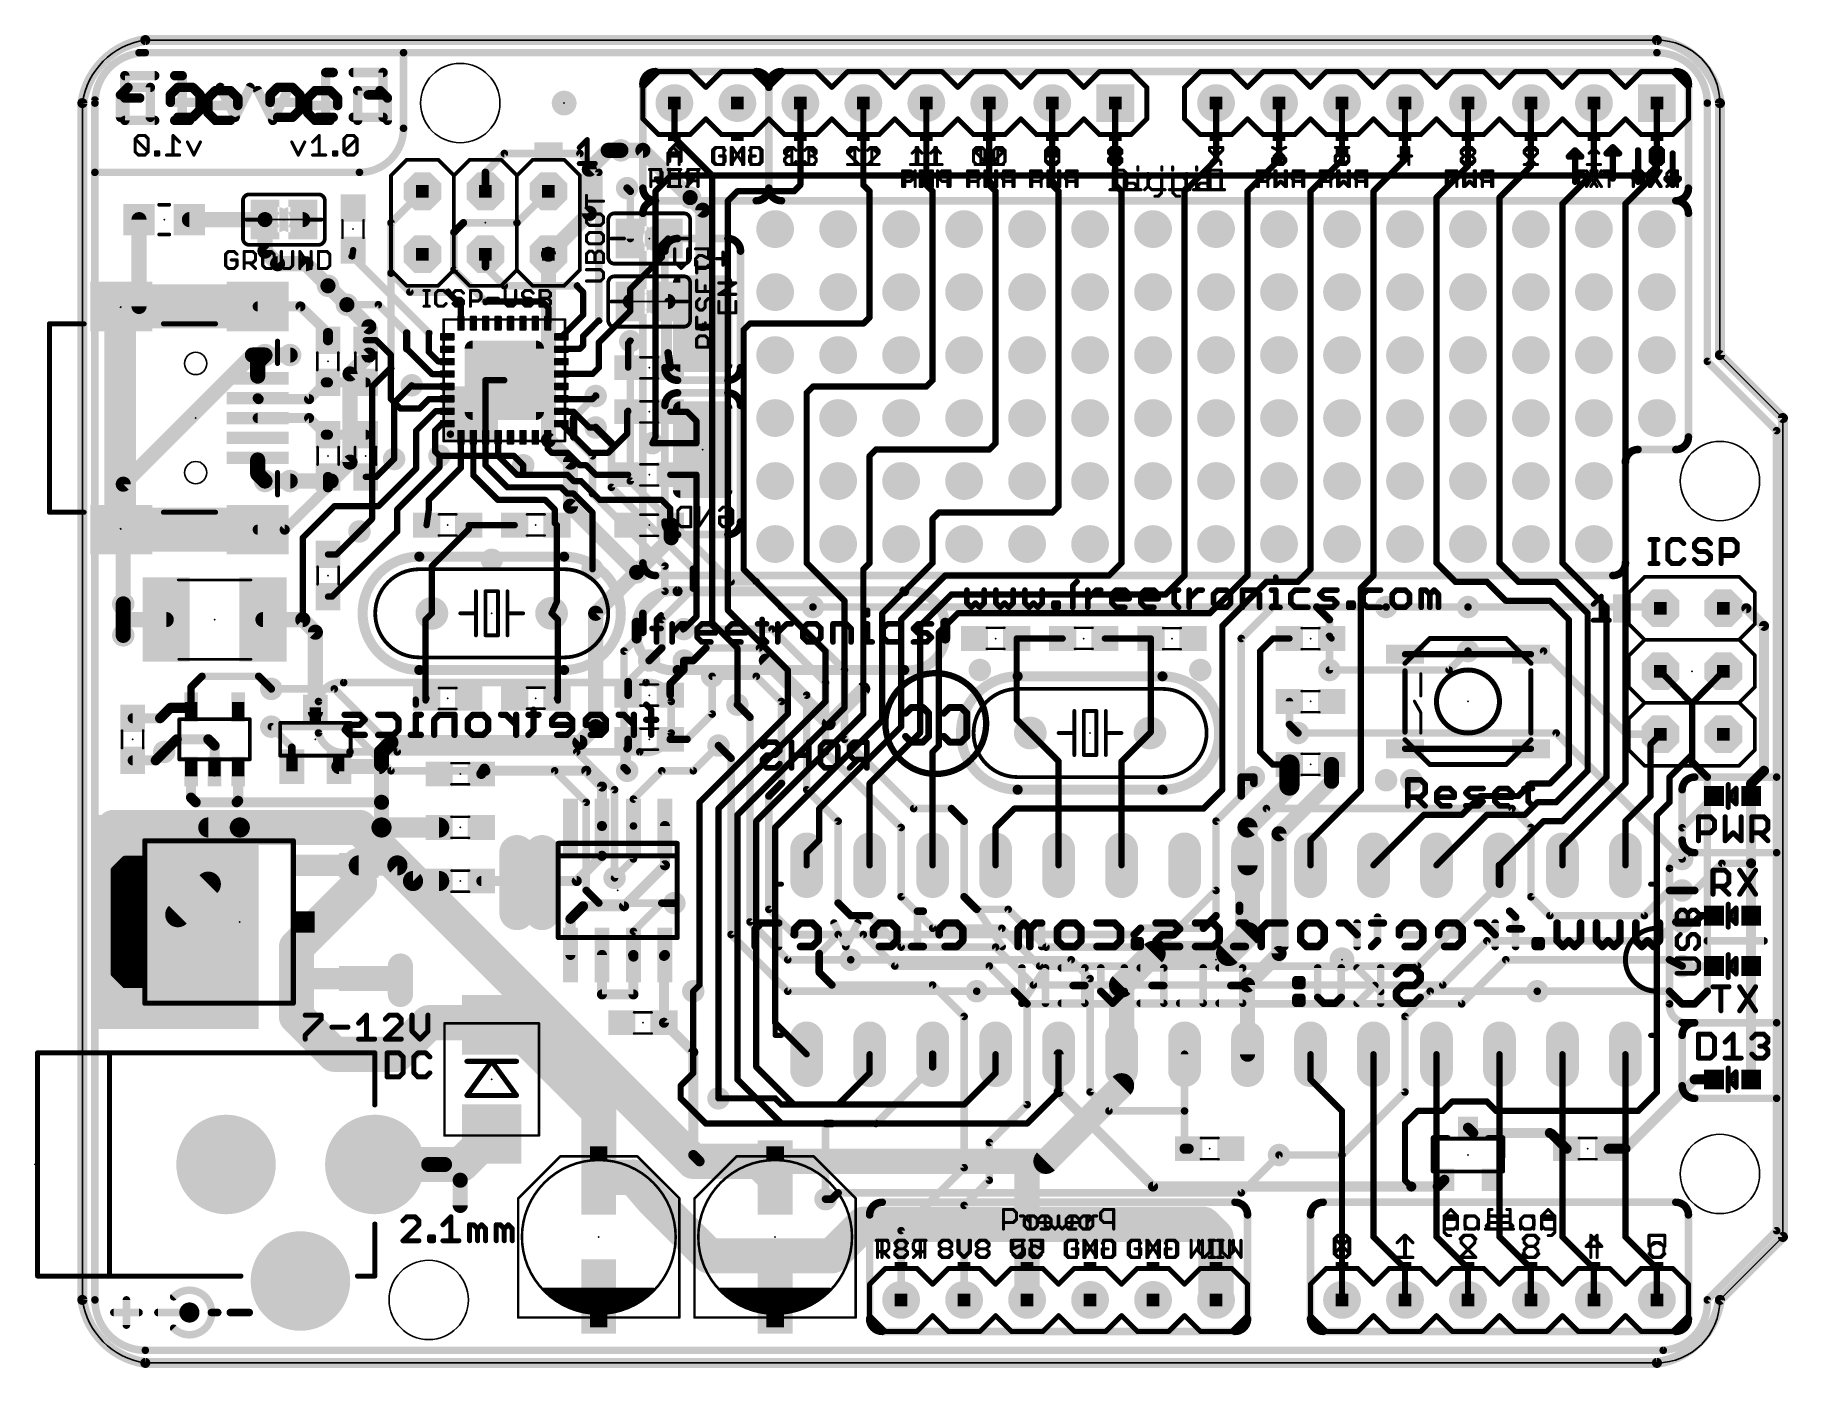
# Model space of a CAD drawing. Extents: x -0.08 to 2.71, y -0.01 to 2.11.
import ezdxf

# ---------------------------------------------------------------- set-up
doc = ezdxf.new("R2010")
doc.units = 0
for name, color, linetype in [('1', 14, 'CONTINUOUS'), ('16', 174, 'CONTINUOUS'), ('17', 94, 'CONTINUOUS'), ('18', 94, 'CONTINUOUS'), ('19', 54, 'CONTINUOUS'), ('20', 178, 'CONTINUOUS'), ('21', 251, 'CONTINUOUS'), ('22', 2, 'CONTINUOUS'), ('23', 178, 'CONTINUOUS'), ('24', 178, 'CONTINUOUS'), ('51', 54, 'CONTINUOUS')]:
    doc.layers.add(name, color=color, linetype=linetype)

# ---------------------------------------------------------------- blocks, each defined once
blk = doc.blocks.new('RECT')
blk.add_solid([(-0.5, -0.5), (0.5, -0.5), (-0.5, 0.5), (0.5, 0.5)])
blk = doc.blocks.new('LONGP100')
at = {"const_width": 1}
blk.add_lwpolyline([(-0.5, 0), (0.5, 0)], dxfattribs=at)
at = {"const_width": 0.5}
for points in [[(-0.5, 0.25, 1), (-0.5, -0.25)], [(0.5, -0.25, 1), (0.5, 0.25)]]:
    blk.add_lwpolyline(points, format="xyb", dxfattribs=at)
blk = doc.blocks.new('RECT96000X48000R30')
at = {"const_width": 0.001772}
blk.add_lwpolyline([(0.010925, -0.004134), (0.010925, 0.004134, 0.414214), (0.010039, 0.00502), (-0.010039, 0.00502, 0.414214), (-0.010925, 0.004134), (-0.010925, -0.004134, 0.414214), (-0.010039, -0.00502), (0.010039, -0.00502, 0.414214)], format="xyb", close=True, dxfattribs=at)
blk.add_solid([(-0.010482, -0.004577), (0.010482, -0.004577), (-0.010482, 0.004577), (0.010482, 0.004577)])
blk = doc.blocks.new('RECT512000X512000R20')
at = {"const_width": 0.012598}
blk.add_lwpolyline([(0.056693, -0.050394), (0.056693, 0.050394, 0.414214), (0.050394, 0.056693), (-0.050394, 0.056693, 0.414214), (-0.056693, 0.050394), (-0.056693, -0.050394, 0.414214), (-0.050394, -0.056693), (0.050394, -0.056693, 0.414214)], format="xyb", close=True, dxfattribs=at)
blk.add_solid([(-0.051394, -0.051394), (0.051394, -0.051394), (-0.051394, 0.051394), (0.051394, 0.051394)])
blk = doc.blocks.new('ROUNDP')
at = {"const_width": 0.5}
blk.add_lwpolyline([(0, -0.25, 1), (0, 0.25, 1), (0, -0.25)], format="xyb", dxfattribs=at)
blk = doc.blocks.new('SQUAREP')
blk.add_solid([(-0.5, -0.5), (0.5, -0.5), (-0.5, 0.5), (0.5, 0.5)])
blk = doc.blocks.new('OCTAGONP')
at = {"const_width": 0.5}
blk.add_lwpolyline([(-0.25, -0.103553), (-0.25, 0.103553), (-0.103553, 0.25), (0.103553, 0.25), (0.25, 0.103553), (0.25, -0.103553), (0.103553, -0.25), (-0.103553, -0.25), (-0.25, -0.103553), (-0.25, 0.103553)], dxfattribs=at)
blk = doc.blocks.new('RECT624000X384000R25')
at = {"const_width": 0.011811}
blk.add_lwpolyline([(0.070866, -0.035433), (0.070866, 0.035433, 0.414214), (0.064961, 0.041339), (-0.064961, 0.041339, 0.414214), (-0.070866, 0.035433), (-0.070866, -0.035433, 0.414214), (-0.064961, -0.041339), (0.064961, -0.041339, 0.414214)], format="xyb", close=True, dxfattribs=at)
blk.add_solid([(-0.065961, -0.036433), (0.065961, -0.036433), (-0.065961, 0.036433), (0.065961, 0.036433)])
blk = doc.blocks.new('PIE')
at = {"const_width": 0.5}
blk.add_lwpolyline([(0, -0.25, 1), (0, 0.25, 1), (0, -0.25)], format="xyb", dxfattribs=at)
blk = doc.blocks.new('ROUNDV')
at = {"const_width": 0.5}
blk.add_lwpolyline([(0, -0.25, 1), (0, 0.25, 1), (0, -0.25)], format="xyb", dxfattribs=at)

msp = doc.modelspace()

# ---------------------------------------------------------------- linework, layer by layer
at = {"layer": '1'}
for points, const_width in [([(0.1, 2.1, 0.333339), (0, 2)], 0.016), ([(0.1, 2.104, 1), (0.1, 2.096)], 0.008), ([(0.100566, 2.09604, 1), (0.099434, 2.10396)], 0.008), ([(2.6, 2, 0.333339), (2.5, 2.1)], 0.016), ([(2.500566, 2.10396, 1), (2.499434, 2.09604)], 0.008), ([(2.5, 2.096, 1), (2.5, 2.104)], 0.008), ([(0.004, 2, 1), (-0.004, 2)], 0.008), ([(-0.00396, 2.000566, 1), (0.00396, 1.999434)], 0.008), ([(0.9425, 2, 1), (0.9375, 2)], 0.005), ([(1.1425, 2, 1), (1.1375, 2)], 0.005), ([(1.2425, 2, 1), (1.2375, 2)], 0.005), ([(1.3425, 2, 1), (1.3375, 2)], 0.005), ([(1.4425, 2, 1), (1.4375, 2)], 0.005), ([(1.5425, 2, 1), (1.5375, 2)], 0.005), ([(1.6425, 2, 1), (1.6375, 2)], 0.005), ([(1.8025, 2, 1), (1.7975, 2)], 0.005), ([(1.9025, 2, 1), (1.8975, 2)], 0.005), ([(2.0025, 2, 1), (1.9975, 2)], 0.005), ([(2.1025, 2, 1), (2.0975, 2)], 0.005), ([(2.2025, 2, 1), (2.1975, 2)], 0.005), ([(2.3025, 2, 1), (2.2975, 2)], 0.005), ([(2.4025, 2, 1), (2.3975, 2)], 0.005), ([(2.5025, 2, 1), (2.4975, 2)], 0.005), ([(2.604, 2, 1), (2.596, 2)], 0.008), ([(2.59604, 1.999434, 1), (2.60396, 2.000566)], 0.008), ([(0.941768, 1.946768, 1), (0.938232, 1.943232)], 0.005), ([(0.67, 1.923, 1), (0.67, 1.917)], 0.006), ([(0.672121, 1.917879, 1), (0.667879, 1.922121)], 0.006), ([(0.792121, 1.922121, 1), (0.787879, 1.917879)], 0.006), ([(0.79, 1.917, 1), (0.79, 1.923)], 0.006), ([(0.855, 1.931, 1), (0.855, 1.919)], 0.012), ([(0.894243, 1.929243, 1), (0.885757, 1.920757)], 0.012), ([(0.89, 1.919, 1), (0.89, 1.931)], 0.012), ([(0.9375, 1.945, 1), (0.9425, 1.945)], 0.005), ([(0.643, 1.89, 1), (0.637, 1.89)], 0.006), ([(0.637879, 1.892121, 1), (0.642121, 1.887879)], 0.006), ([(0.823, 1.89, 1), (0.817, 1.89)], 0.006), ([(0.817879, 1.887879, 1), (0.822121, 1.892121)], 0.006), ([(1.7975, 1.91, 1), (1.8025, 1.91)], 0.005), ([(1.801768, 1.908232, 1), (1.798232, 1.911768)], 0.005), ([(1.8975, 1.91, 1), (1.9025, 1.91)], 0.005), ([(1.901768, 1.908232, 1), (1.898232, 1.911768)], 0.005), ([(1.9975, 1.91, 1), (2.0025, 1.91)], 0.005), ([(2.001768, 1.908232, 1), (1.998232, 1.911768)], 0.005), ([(2.0975, 1.91, 1), (2.1025, 1.91)], 0.005), ([(2.101768, 1.908232, 1), (2.098232, 1.911768)], 0.005), ([(2.1975, 1.9, 1), (2.2025, 1.9)], 0.005), ([(2.201768, 1.898232, 1), (2.198232, 1.901768)], 0.005), ([(2.2975, 1.9, 1), (2.3025, 1.9)], 0.005), ([(2.301768, 1.898232, 1), (2.298232, 1.901768)], 0.005), ([(2.3975, 1.89, 1), (2.4025, 1.89)], 0.005), ([(2.401768, 1.888232, 1), (2.398232, 1.891768)], 0.005), ([(2.4975, 1.89, 1), (2.5025, 1.89)], 0.005), ([(2.501768, 1.888232, 1), (2.498232, 1.891768)], 0.005), ([(0.542121, 1.857879, 1), (0.537879, 1.862121)], 0.006), ([(0.742121, 1.857879, 1), (0.737879, 1.862121)], 0.006), ([(0.867121, 1.867121, 1), (0.862879, 1.862879)], 0.006), ([(0.873, 1.86, 1), (0.867, 1.86)], 0.006), ([(0.867879, 1.857879, 1), (0.872121, 1.862121)], 0.006), ([(1.0025, 1.885, 1), (0.9975, 1.885)], 0.005), ([(0.998232, 1.883232, 1), (1.001768, 1.886768)], 0.005), ([(1.04, 1.8625, 1), (1.04, 1.8575)], 0.005), ([(1.041768, 1.858232, 1), (1.038232, 1.861768)], 0.005), ([(1.13, 1.8575, 1), (1.13, 1.8625)], 0.005), ([(1.1375, 1.87, 1), (1.1425, 1.87)], 0.005), ([(1.141768, 1.868232, 1), (1.138232, 1.871768)], 0.005), ([(1.241768, 1.871768, 1), (1.238232, 1.868232)], 0.005), ([(1.2375, 1.87, 1), (1.2425, 1.87)], 0.005), ([(1.2525, 1.86, 1), (1.2475, 1.86)], 0.005), ([(1.341768, 1.871768, 1), (1.338232, 1.868232)], 0.005), ([(1.3375, 1.87, 1), (1.3425, 1.87)], 0.005), ([(1.3525, 1.86, 1), (1.3475, 1.86)], 0.005), ([(1.441768, 1.871768, 1), (1.438232, 1.868232)], 0.005), ([(1.4375, 1.87, 1), (1.4425, 1.87)], 0.005), ([(1.4525, 1.86, 1), (1.4475, 1.86)], 0.005), ([(1.541768, 1.871768, 1), (1.538232, 1.868232)], 0.005), ([(1.5375, 1.87, 1), (1.5425, 1.87)], 0.005), ([(1.5525, 1.86, 1), (1.5475, 1.86)], 0.005), ([(1.641768, 1.871768, 1), (1.638232, 1.868232)], 0.005), ([(1.6375, 1.87, 1), (1.6425, 1.87)], 0.005), ([(1.6525, 1.86, 1), (1.6475, 1.86)], 0.005), ([(1.7525, 1.86, 1), (1.7475, 1.86)], 0.005), ([(1.8525, 1.86, 1), (1.8475, 1.86)], 0.005), ([(1.9525, 1.86, 1), (1.9475, 1.86)], 0.005), ([(2.0525, 1.86, 1), (2.0475, 1.86)], 0.005), ([(0.637, 1.86, 1), (0.643, 1.86)], 0.006), ([(0.960757, 1.845757, 1), (0.969243, 1.854243)], 0.012), ([(1.0275, 1.845, 1), (1.0225, 1.845)], 0.005), ([(1.023232, 1.846768, 1), (1.026768, 1.843232)], 0.005), ([(1.128232, 1.861768, 1), (1.131768, 1.858232)], 0.005), ([(1.248232, 1.858232, 1), (1.251768, 1.861768)], 0.005), ([(1.348232, 1.858232, 1), (1.351768, 1.861768)], 0.005), ([(1.448232, 1.858232, 1), (1.451768, 1.861768)], 0.005), ([(1.548232, 1.858232, 1), (1.551768, 1.861768)], 0.005), ([(1.648232, 1.858232, 1), (1.651768, 1.861768)], 0.005), ([(1.748232, 1.861768, 1), (1.751768, 1.858232)], 0.005), ([(1.848232, 1.861768, 1), (1.851768, 1.858232)], 0.005), ([(1.948232, 1.861768, 1), (1.951768, 1.858232)], 0.005), ([(2.048232, 1.861768, 1), (2.051768, 1.858232)], 0.005), ([(2.1525, 1.85, 1), (2.1475, 1.85)], 0.005), ([(2.148232, 1.851768, 1), (2.151768, 1.848232)], 0.005), ([(2.2525, 1.85, 1), (2.2475, 1.85)], 0.005), ([(2.248232, 1.851768, 1), (2.251768, 1.848232)], 0.005), ([(2.3525, 1.84, 1), (2.3475, 1.84)], 0.005), ([(2.348232, 1.841768, 1), (2.351768, 1.838232)], 0.005), ([(2.4525, 1.84, 1), (2.4475, 1.84)], 0.005), ([(2.448232, 1.841768, 1), (2.451768, 1.838232)], 0.005), ([(0.096, 1.815, 1), (0.084, 1.815)], 0.012), ([(0.17, 1.821, 1), (0.17, 1.809)], 0.012), ([(0.296, 1.815, 1), (0.284, 1.815)], 0.012), ([(0.29, 1.821, 1), (0.29, 1.809)], 0.012), ([(0.29, 1.809, 1), (0.29, 1.821)], 0.012), ([(0.35, 1.809, 1), (0.35, 1.821)], 0.012), ([(0.493, 1.81, 1), (0.487, 1.81)], 0.006), ([(0.487879, 1.812121, 1), (0.492121, 1.807879)], 0.006), ([(0.605, 1.813, 1), (0.605, 1.807)], 0.006), ([(0.607121, 1.807879, 1), (0.602879, 1.812121)], 0.006), ([(0.687879, 1.812121, 1), (0.692121, 1.807879)], 0.006), ([(0.69, 1.807, 1), (0.69, 1.813)], 0.006), ([(0.593, 1.795, 1), (0.587, 1.795)], 0.006), ([(0.587879, 1.797121, 1), (0.592121, 1.792879)], 0.006), ([(0.867, 1.785, 1), (0.873, 1.785)], 0.006), ([(0.931768, 1.783232, 1), (0.928232, 1.786768)], 0.005), ([(0.294243, 1.769243, 1), (0.285757, 1.760757)], 0.012), ([(0.284, 1.765, 1), (0.296, 1.765)], 0.012), ([(0.31, 1.751, 1), (0.31, 1.739)], 0.012), ([(0.305757, 1.740757, 1), (0.314243, 1.749243)], 0.012), ([(0.359243, 1.749243, 1), (0.350757, 1.740757)], 0.012), ([(0.355, 1.739, 1), (0.355, 1.751)], 0.012), ([(0.430586, 1.758657, 1), (0.426343, 1.754414)], 0.006), ([(0.425994, 1.756915, 1), (0.430936, 1.756156)], 0.005), ([(0.432471, 1.766156, 1), (0.427529, 1.766915)], 0.005), ([(0.643, 1.76, 1), (0.637, 1.76)], 0.006), ([(0.9225, 1.775, 1), (0.9175, 1.775)], 0.005), ([(0.918232, 1.776768, 1), (0.921768, 1.773232)], 0.005), ([(0.9175, 1.755, 1), (0.9225, 1.755)], 0.005), ([(0.921768, 1.753232, 1), (0.918232, 1.756768)], 0.005), ([(0.492121, 1.732121, 1), (0.487879, 1.727879)], 0.006), ([(0.487, 1.73, 1), (0.493, 1.73)], 0.006), ([(0.592121, 1.737121, 1), (0.587879, 1.732879)], 0.006), ([(0.587, 1.735, 1), (0.593, 1.735)], 0.006), ([(0.642121, 1.742121, 1), (0.637879, 1.737879)], 0.006), ([(0.637, 1.74, 1), (0.643, 1.74)], 0.006), ([(0.06189, 1.694665, 1), (0.06189, 1.659665)], 0.035), ([(0.0725, 1.675, 1), (0.0475, 1.675)], 0.025), ([(0.09, 1.694665, 1), (0.09, 1.659665)], 0.035), ([(0.09, 1.659665, 1), (0.09, 1.694665)], 0.035), ([(0.278425, 1.659665, 1), (0.278425, 1.694665)], 0.035), ([(0.394243, 1.714243, 1), (0.385757, 1.705757)], 0.012), ([(0.385757, 1.705757, 1), (0.394243, 1.714243)], 0.012), ([(0.52, 1.703, 1), (0.52, 1.697)], 0.006), ([(0.517879, 1.697879, 1), (0.522121, 1.702121)], 0.006), ([(0.581768, 1.701768, 1), (0.578232, 1.698232)], 0.005), ([(0.58, 1.697, 1), (0.58, 1.703)], 0.006), ([(0.67, 1.713, 1), (0.67, 1.707)], 0.006), ([(0.667879, 1.707879, 1), (0.672121, 1.712121)], 0.006), ([(0.786768, 1.711768, 1), (0.783232, 1.708232)], 0.005), ([(0.785, 1.707, 1), (0.785, 1.713)], 0.006), ([(0.7975, 1.7, 1), (0.7925, 1.7)], 0.005), ([(0.793232, 1.698232, 1), (0.796768, 1.701768)], 0.005), ([(0.8725, 1.705, 1), (0.8675, 1.705)], 0.005), ([(0.868232, 1.706768, 1), (0.871768, 1.703232)], 0.005), ([(0.084, 1.677165, 1), (0.096, 1.677165)], 0.012), ([(0.278425, 1.681165, 1), (0.278425, 1.673165)], 0.008), ([(0.349077, 1.680044, 1), (0.343522, 1.674287)], 0.008), ([(0.346299, 1.673165, 1), (0.346299, 1.681165)], 0.008), ([(0.415757, 1.675757, 1), (0.424243, 1.684243)], 0.012), ([(0.42, 1.683, 1), (0.42, 1.677)], 0.006), ([(0.472121, 1.682121, 1), (0.467879, 1.677879)], 0.006), ([(0.47, 1.677, 1), (0.47, 1.683)], 0.006), ([(0.603602, 1.678898, 1), (0.598602, 1.678898)], 0.005), ([(0.599335, 1.67713, 1), (0.60287, 1.680665)], 0.005), ([(0.637879, 1.682879, 1), (0.642121, 1.687121)], 0.006), ([(0.64, 1.6875, 1), (0.64, 1.6825)], 0.005), ([(0.731768, 1.686768, 1), (0.728232, 1.683232)], 0.005), ([(0.73, 1.6825, 1), (0.73, 1.6875)], 0.005), ([(0.7425, 1.675, 1), (0.7375, 1.675)], 0.005), ([(0.738232, 1.673232, 1), (0.741768, 1.676768)], 0.005), ([(0.87, 1.691, 1), (0.87, 1.679)], 0.012), ([(0.8725, 1.685, 1), (0.8675, 1.685)], 0.005), ([(0.8675, 1.685, 1), (0.8725, 1.685)], 0.005), ([(0.8675, 1.67, 1), (0.8725, 1.67)], 0.005), ([(0.871768, 1.668232, 1), (0.868232, 1.671768)], 0.005), ([(0.93, 1.679, 1), (0.93, 1.691)], 0.012), ([(0.933, 1.685, 1), (0.927, 1.685)], 0.006), ([(0.394, 1.635, 1), (0.386, 1.635)], 0.008), ([(0.598602, 1.650551, 1), (0.603602, 1.650551)], 0.005), ([(0.73713, 1.652319, 1), (0.740665, 1.648783)], 0.005), ([(0.7375, 1.651654, 1), (0.7425, 1.651654)], 0.005), ([(0.741768, 1.649886, 1), (0.738232, 1.653421)], 0.005), ([(0.7925, 1.663346, 1), (0.7975, 1.663346)], 0.005), ([(0.796768, 1.661579, 1), (0.793232, 1.665114)], 0.005), ([(0.817, 1.655, 1), (0.823, 1.655)], 0.006), ([(0.821768, 1.653232, 1), (0.818232, 1.656768)], 0.005), ([(1.0525, 1.64, 1), (1.0475, 1.64)], 0.005), ([(1.048232, 1.641768, 1), (1.051768, 1.638232)], 0.005), ([(1.06, 1.6525, 1), (1.06, 1.6475)], 0.005), ([(1.061768, 1.648232, 1), (1.058232, 1.651768)], 0.005), ([(1.238232, 1.651768, 1), (1.241768, 1.648232)], 0.005), ([(1.24, 1.6475, 1), (1.24, 1.6525)], 0.005), ([(1.2475, 1.66, 1), (1.2525, 1.66)], 0.005), ([(1.251768, 1.658232, 1), (1.248232, 1.661768)], 0.005), ([(0.386, 1.623465, 1), (0.394, 1.623465)], 0.008), ([(0.387223, 1.632121, 1), (0.392777, 1.637879)], 0.008), ([(0.45, 1.625965, 1), (0.45, 1.620965)], 0.005), ([(0.468303, 1.625232, 1), (0.464768, 1.621697)], 0.005), ([(0.466535, 1.620965, 1), (0.466535, 1.625965)], 0.005), ([(0.518, 1.635, 1), (0.512, 1.635)], 0.006), ([(0.512879, 1.632879, 1), (0.517121, 1.637121)], 0.006), ([(0.516768, 1.611768, 1), (0.513232, 1.608232)], 0.005), ([(0.547879, 1.632879, 1), (0.552121, 1.637121)], 0.006), ([(0.5525, 1.635, 1), (0.5475, 1.635)], 0.005), ([(0.758783, 1.630665, 1), (0.762319, 1.62713)], 0.005), ([(0.761339, 1.6125, 1), (0.761339, 1.6075)], 0.005), ([(0.763106, 1.608232, 1), (0.759571, 1.611768)], 0.005), ([(0.788232, 1.611768, 1), (0.791768, 1.608232)], 0.005), ([(0.79, 1.6075, 1), (0.79, 1.6125)], 0.005), ([(0.7975, 1.63, 1), (0.7925, 1.63)], 0.005), ([(0.793232, 1.631768, 1), (0.796768, 1.628232)], 0.005), ([(0.7925, 1.615, 1), (0.7975, 1.615)], 0.005), ([(0.796768, 1.613232, 1), (0.793232, 1.616768)], 0.005), ([(0.8225, 1.62, 1), (0.8175, 1.62)], 0.005), ([(0.818232, 1.621768, 1), (0.821768, 1.618232)], 0.005), ([(0.869035, 1.619, 1), (0.864035, 1.619)], 0.005), ([(0.864899, 1.62089, 1), (0.868172, 1.61711)], 0.005), ([(0.871637, 1.62011, 1), (0.868363, 1.62389)], 0.005), ([(0.284425, 1.588425, 1), (0.272425, 1.588425)], 0.012), ([(0.274183, 1.592668, 1), (0.282668, 1.584183)], 0.012), ([(0.279183, 1.597668, 1), (0.287668, 1.589183)], 0.012), ([(0.29, 1.606, 1), (0.29, 1.594)], 0.012), ([(0.294243, 1.595757, 1), (0.285757, 1.604243)], 0.012), ([(0.294243, 1.595757, 1), (0.285757, 1.604243)], 0.012), ([(0.33, 1.594, 1), (0.33, 1.606)], 0.012), ([(0.4925, 1.6, 1), (0.4875, 1.6)], 0.005), ([(0.488232, 1.598232, 1), (0.491768, 1.601768)], 0.005), ([(0.512, 1.61, 1), (0.518, 1.61)], 0.006), ([(0.551768, 1.606768, 1), (0.548232, 1.603232)], 0.005), ([(0.5475, 1.605, 1), (0.5525, 1.605)], 0.005), ([(0.565, 1.5925, 1), (0.565, 1.5875)], 0.005), ([(0.563232, 1.588232, 1), (0.566768, 1.591768)], 0.005), ([(0.580744, 1.591768, 1), (0.577209, 1.588232)], 0.005), ([(0.577681, 1.58776, 1), (0.581217, 1.591295)], 0.005), ([(0.578976, 1.5875, 1), (0.578976, 1.5925)], 0.005), ([(0.758783, 1.61098, 1), (0.762319, 1.607445)], 0.005), ([(0.932968, 1.603903, 1), (0.927032, 1.603026)], 0.006), ([(0.927, 1.603465, 1), (0.933, 1.603465)], 0.006), ([(2.596, 1.6, 1), (2.604, 1.6)], 0.008), ([(2.602828, 1.602828, 1), (2.597172, 1.597172)], 0.008), ([(0.272425, 1.566575, 1), (0.284425, 1.566575)], 0.012), ([(0.386535, 1.560535, 1), (0.386535, 1.552535)], 0.008), ([(0.389364, 1.553707, 1), (0.383707, 1.559364)], 0.008), ([(0.39, 1.560535, 1), (0.39, 1.552535)], 0.008), ([(0.39, 1.552535, 1), (0.39, 1.560535)], 0.008), ([(0.45, 1.552535, 1), (0.45, 1.560535)], 0.008), ([(0.555157, 1.572343, 1), (0.555157, 1.567343)], 0.005), ([(0.55339, 1.568075, 1), (0.556925, 1.57161)], 0.005), ([(0.579449, 1.567343, 1), (0.579449, 1.572343)], 0.005), ([(0.6425, 1.56, 1), (0.6375, 1.56)], 0.005), ([(0.64, 1.5625, 1), (0.64, 1.5575)], 0.005), ([(0.67, 1.5575, 1), (0.67, 1.5625)], 0.005), ([(0.758783, 1.57161, 1), (0.762319, 1.568075)], 0.005), ([(0.760709, 1.5725, 1), (0.760709, 1.5675)], 0.005), ([(0.762476, 1.568232, 1), (0.758941, 1.571768)], 0.005), ([(0.808232, 1.571768, 1), (0.811768, 1.568232)], 0.005), ([(0.81, 1.5675, 1), (0.81, 1.5725)], 0.005), ([(0.8175, 1.58, 1), (0.8225, 1.58)], 0.005), ([(0.821768, 1.578232, 1), (0.818232, 1.581768)], 0.005), ([(0.864035, 1.58, 1), (0.869035, 1.58)], 0.005), ([(0.930497, 1.579562, 1), (0.936432, 1.580438)], 0.006), ([(1.3475, 1.56, 1), (1.3525, 1.56)], 0.005), ([(1.351768, 1.558232, 1), (1.348232, 1.561768)], 0.005), ([(0.281254, 1.534324, 1), (0.275597, 1.528668)], 0.008), ([(0.279921, 1.534, 1), (0.279921, 1.526)], 0.008), ([(0.277093, 1.527172, 1), (0.28275, 1.532828)], 0.008), ([(0.357172, 1.532828, 1), (0.362828, 1.527172)], 0.008), ([(0.36, 1.526, 1), (0.36, 1.534)], 0.008), ([(0.491768, 1.531768, 1), (0.488232, 1.528232)], 0.005), ([(0.4875, 1.53, 1), (0.4925, 1.53)], 0.005), ([(0.52436, 1.554098, 1), (0.52164, 1.549902)], 0.005), ([(0.525843, 1.552657, 1), (0.525843, 1.547657)], 0.005), ([(0.524483, 1.54806, 1), (0.527202, 1.552255)], 0.005), ([(0.55, 1.5325, 1), (0.55, 1.5275)], 0.005), ([(0.551768, 1.528232, 1), (0.548232, 1.531768)], 0.005), ([(0.577209, 1.531768, 1), (0.580744, 1.528232)], 0.005), ([(0.581217, 1.528705, 1), (0.577681, 1.53224)], 0.005), ([(0.578976, 1.5275, 1), (0.578976, 1.5325)], 0.005), ([(0.579449, 1.547657, 1), (0.579449, 1.552657)], 0.005), ([(0.762319, 1.53224, 1), (0.758783, 1.528705)], 0.005), ([(0.761024, 1.5325, 1), (0.761024, 1.5275)], 0.005), ([(0.759256, 1.528232, 1), (0.762791, 1.531768)], 0.005), ([(0.808232, 1.531768, 1), (0.811768, 1.528232)], 0.005), ([(0.81, 1.5275, 1), (0.81, 1.5325)], 0.005), ([(0.816768, 1.533232, 1), (0.813232, 1.536768)], 0.005), ([(1.1525, 1.54, 1), (1.1475, 1.54)], 0.005), ([(1.148232, 1.541768, 1), (1.151768, 1.538232)], 0.005), ([(1.16, 1.5525, 1), (1.16, 1.5475)], 0.005), ([(1.161768, 1.548232, 1), (1.158232, 1.551768)], 0.005), ([(1.338232, 1.551768, 1), (1.341768, 1.548232)], 0.005), ([(1.34, 1.5475, 1), (1.34, 1.5525)], 0.005), ([(0.278425, 1.504, 1), (0.278425, 1.496)], 0.008), ([(0.362828, 1.502828, 1), (0.357172, 1.497172)], 0.008), ([(0.36, 1.496, 1), (0.36, 1.504)], 0.008), ([(0.505, 1.5175, 1), (0.505, 1.5125)], 0.005), ([(0.503232, 1.513232, 1), (0.506768, 1.516768)], 0.005), ([(0.533232, 1.516768, 1), (0.536768, 1.513232)], 0.005), ([(0.535, 1.5125, 1), (0.535, 1.5175)], 0.005), ([(0.560787, 1.513287, 1), (0.560787, 1.508287)], 0.005), ([(0.562555, 1.50902, 1), (0.55902, 1.512555)], 0.005), ([(0.579449, 1.508287, 1), (0.579449, 1.513287)], 0.005), ([(0.762319, 1.512555, 1), (0.758783, 1.50902)], 0.005), ([(0.761339, 1.5125, 1), (0.761339, 1.5075)], 0.005), ([(0.759571, 1.508232, 1), (0.763106, 1.511768)], 0.005), ([(0.781768, 1.511768, 1), (0.778232, 1.508232)], 0.005), ([(0.78, 1.5075, 1), (0.78, 1.5125)], 0.005), ([(0.8675, 1.51, 1), (0.8625, 1.51)], 0.005), ([(0.863232, 1.511768, 1), (0.866768, 1.508232)], 0.005), ([(0.869035, 1.511535, 1), (0.864035, 1.511535)], 0.005), ([(0.864035, 1.51, 1), (0.869035, 1.51)], 0.005), ([(0.868303, 1.509768, 1), (0.864768, 1.513303)], 0.005), ([(0.933465, 1.5125, 1), (0.933465, 1.5075)], 0.005), ([(0.961768, 1.511768, 1), (0.958232, 1.508232)], 0.005), ([(0.96, 1.5075, 1), (0.96, 1.5125)], 0.005), ([(2.704, 1.5, 1), (2.696, 1.5)], 0.008), ([(2.697172, 1.497172, 1), (2.702828, 1.502828)], 0.008), ([(0.386535, 1.477465, 1), (0.386535, 1.469465)], 0.008), ([(0.383707, 1.470636, 1), (0.389364, 1.476293)], 0.008), ([(0.39, 1.477465, 1), (0.39, 1.469465)], 0.008), ([(0.39, 1.469465, 1), (0.39, 1.477465)], 0.008), ([(0.45, 1.469465, 1), (0.45, 1.477465)], 0.008), ([(0.5325, 1.48, 1), (0.5275, 1.48)], 0.005), ([(0.528232, 1.481768, 1), (0.531768, 1.478232)], 0.005), ([(0.5625, 1.48, 1), (0.5575, 1.48)], 0.005), ([(0.558232, 1.481768, 1), (0.561768, 1.478232)], 0.005), ([(0.571102, 1.493602, 1), (0.571102, 1.488602)], 0.005), ([(0.57287, 1.489335, 1), (0.569335, 1.49287)], 0.005), ([(0.579449, 1.488602, 1), (0.579449, 1.493602)], 0.005), ([(0.762319, 1.49287, 1), (0.758783, 1.489335)], 0.005), ([(0.805, 1.4875, 1), (0.805, 1.4825)], 0.005), ([(0.803232, 1.483232, 1), (0.806768, 1.486768)], 0.005), ([(0.815, 1.4825, 1), (0.815, 1.4875)], 0.005), ([(0.8625, 1.475, 1), (0.8675, 1.475)], 0.005), ([(0.866768, 1.473232, 1), (0.863232, 1.476768)], 0.005), ([(0.9775, 1.495, 1), (0.9725, 1.495)], 0.005), ([(0.973232, 1.493232, 1), (0.976768, 1.496768)], 0.005), ([(0.561768, 1.448768, 1), (0.558232, 1.445232)], 0.005), ([(0.5575, 1.447, 1), (0.5625, 1.447)], 0.005), ([(0.603602, 1.469449, 1), (0.598602, 1.469449)], 0.005), ([(0.623287, 1.469449, 1), (0.618287, 1.469449)], 0.005), ([(0.641768, 1.471689, 1), (0.638232, 1.468153)], 0.005), ([(0.6425, 1.469921, 1), (0.6375, 1.469921)], 0.005), ([(0.6375, 1.469921, 1), (0.6425, 1.469921)], 0.005), ([(0.638705, 1.467681, 1), (0.64224, 1.471217)], 0.005), ([(0.662657, 1.469449, 1), (0.657657, 1.469449)], 0.005), ([(0.741398, 1.469449, 1), (0.736398, 1.469449)], 0.005), ([(0.740665, 1.45287, 1), (0.73713, 1.449335)], 0.005), ([(0.736398, 1.451102, 1), (0.741398, 1.451102)], 0.005), ([(0.745, 1.4475, 1), (0.745, 1.4425)], 0.005), ([(0.743232, 1.443232, 1), (0.746768, 1.446768)], 0.005), ([(0.771768, 1.446768, 1), (0.768232, 1.443232)], 0.005), ([(0.77, 1.4425, 1), (0.77, 1.4475)], 0.005), ([(0.806654, 1.4475, 1), (0.806654, 1.4425)], 0.005), ([(0.804886, 1.443232, 1), (0.808421, 1.446768)], 0.005), ([(0.833232, 1.446768, 1), (0.836768, 1.443232)], 0.005), ([(0.835, 1.4425, 1), (0.835, 1.4475)], 0.005), ([(0.905, 1.4625, 1), (0.905, 1.4575)], 0.005), ([(0.9725, 1.46, 1), (0.9775, 1.46)], 0.005), ([(0.975, 1.4575, 1), (0.975, 1.4625)], 0.005), ([(1.26, 1.4525, 1), (1.26, 1.4475)], 0.005), ([(1.261768, 1.448232, 1), (1.258232, 1.451768)], 0.005), ([(1.438232, 1.451768, 1), (1.441768, 1.448232)], 0.005), ([(1.44, 1.4475, 1), (1.44, 1.4525)], 0.005), ([(1.4475, 1.46, 1), (1.4525, 1.46)], 0.005), ([(1.451768, 1.458232, 1), (1.448232, 1.461768)], 0.005), ([(0.284425, 1.433425, 1), (0.272425, 1.433425)], 0.012), ([(0.282668, 1.415817, 1), (0.274183, 1.407332)], 0.012), ([(0.496768, 1.433232, 1), (0.493232, 1.436768)], 0.005), ([(0.5275, 1.42, 1), (0.5325, 1.42)], 0.005), ([(0.531768, 1.418232, 1), (0.528232, 1.421768)], 0.005), ([(0.5695, 1.44, 1), (0.5645, 1.44)], 0.005), ([(0.5645, 1.422, 1), (0.5695, 1.422)], 0.005), ([(0.565232, 1.438232, 1), (0.568768, 1.441768)], 0.005), ([(0.568768, 1.420232, 1), (0.565232, 1.423768)], 0.005), ([(0.598602, 1.421102, 1), (0.603602, 1.421102)], 0.005), ([(0.60287, 1.419335, 1), (0.599335, 1.42287)], 0.005), ([(0.641768, 1.426768, 1), (0.638232, 1.423232)], 0.005), ([(0.6375, 1.425, 1), (0.6425, 1.425)], 0.005), ([(0.657657, 1.439843, 1), (0.662657, 1.439843)], 0.005), ([(0.661925, 1.44161, 1), (0.65839, 1.438075)], 0.005), ([(0.7025, 1.425, 1), (0.6975, 1.425)], 0.005), ([(0.79, 1.4275, 1), (0.79, 1.4225)], 0.005), ([(0.788232, 1.423232, 1), (0.791768, 1.426768)], 0.005), ([(0.801768, 1.426768, 1), (0.798232, 1.423232)], 0.005), ([(0.8, 1.4225, 1), (0.8, 1.4275)], 0.005), ([(1.2525, 1.44, 1), (1.2475, 1.44)], 0.005), ([(1.248232, 1.441768, 1), (1.251768, 1.438232)], 0.005), ([(0.272425, 1.411575, 1), (0.284425, 1.411575)], 0.012), ([(0.29, 1.406, 1), (0.29, 1.394)], 0.012), ([(0.285757, 1.395757, 1), (0.294243, 1.404243)], 0.012), ([(0.33, 1.394, 1), (0.33, 1.406)], 0.012), ([(0.394, 1.406535, 1), (0.386, 1.406535)], 0.008), ([(0.386, 1.39, 1), (0.394, 1.39)], 0.008), ([(0.392796, 1.38714, 1), (0.387204, 1.39286)], 0.008), ([(0.45, 1.409035, 1), (0.45, 1.404035)], 0.005), ([(0.464768, 1.408303, 1), (0.468303, 1.404768)], 0.005), ([(0.466535, 1.404035, 1), (0.466535, 1.409035)], 0.005), ([(0.618287, 1.409213, 1), (0.623287, 1.409213)], 0.005), ([(0.622555, 1.41098, 1), (0.61902, 1.407445)], 0.005), ([(0.675, 1.3925, 1), (0.675, 1.3875)], 0.005), ([(0.673232, 1.388232, 1), (0.676768, 1.391768)], 0.005), ([(0.69, 1.4125, 1), (0.69, 1.4075)], 0.005), ([(0.688232, 1.408232, 1), (0.691768, 1.411768)], 0.005), ([(0.7, 1.4125, 1), (0.7, 1.4075)], 0.005), ([(0.6975, 1.41, 1), (0.7025, 1.41)], 0.005), ([(0.7, 1.4075, 1), (0.7, 1.4125)], 0.005), ([(0.761768, 1.391768, 1), (0.758232, 1.388232)], 0.005), ([(0.76, 1.3875, 1), (0.76, 1.3925)], 0.005), ([(0.771768, 1.411768, 1), (0.768232, 1.408232)], 0.005), ([(0.77, 1.4075, 1), (0.77, 1.4125)], 0.005), ([(0.78, 1.4025, 1), (0.78, 1.3975)], 0.005), ([(0.778232, 1.398232, 1), (0.781768, 1.401768)], 0.005), ([(0.793303, 1.401768, 1), (0.789768, 1.398232)], 0.005), ([(0.791535, 1.3975, 1), (0.791535, 1.4025)], 0.005), ([(0.815, 1.4125, 1), (0.815, 1.4075)], 0.005), ([(0.813232, 1.408232, 1), (0.816768, 1.411768)], 0.005), ([(0.866535, 1.4075, 1), (0.866535, 1.4125)], 0.005), ([(0.933465, 1.4125, 1), (0.933465, 1.4075)], 0.005), ([(0.9775, 1.41, 1), (0.9725, 1.41)], 0.005), ([(0.975, 1.4075, 1), (0.975, 1.4125)], 0.005), ([(0.4, 1.3625, 1), (0.4, 1.3575)], 0.005), ([(0.401768, 1.358232, 1), (0.398232, 1.361768)], 0.005), ([(0.468232, 1.361768, 1), (0.471768, 1.358232)], 0.005), ([(0.47, 1.3575, 1), (0.47, 1.3625)], 0.005), ([(0.5525, 1.37, 1), (0.5475, 1.37)], 0.005), ([(0.548232, 1.371768, 1), (0.551768, 1.368232)], 0.005), ([(0.66, 1.3725, 1), (0.66, 1.3675)], 0.005), ([(0.658232, 1.368232, 1), (0.661768, 1.371768)], 0.005), ([(0.736768, 1.371768, 1), (0.733232, 1.368232)], 0.005), ([(0.735, 1.3675, 1), (0.735, 1.3725)], 0.005), ([(0.77, 1.3825, 1), (0.77, 1.3775)], 0.005), ([(0.768232, 1.378232, 1), (0.771768, 1.381768)], 0.005), ([(0.781768, 1.381768, 1), (0.778232, 1.378232)], 0.005), ([(0.78, 1.3775, 1), (0.78, 1.3825)], 0.005), ([(0.821535, 1.3725, 1), (0.821535, 1.3675)], 0.005), ([(0.819768, 1.368232, 1), (0.823303, 1.371768)], 0.005), ([(0.921768, 1.371768, 1), (0.918232, 1.368232)], 0.005), ([(0.92, 1.3675, 1), (0.92, 1.3725)], 0.005), ([(1.551768, 1.358232, 1), (1.548232, 1.361768)], 0.005), ([(0.06189, 1.340335, 1), (0.06189, 1.305335)], 0.035), ([(0.0475, 1.325, 1), (0.0725, 1.325)], 0.025), ([(0.278425, 1.305335, 1), (0.278425, 1.340335)], 0.035), ([(0.5025, 1.355, 1), (0.4975, 1.355)], 0.005), ([(0.498232, 1.356768, 1), (0.501768, 1.353232)], 0.005), ([(0.5475, 1.353465, 1), (0.5525, 1.353465)], 0.005), ([(0.552473, 1.353099, 1), (0.547527, 1.35383)], 0.005), ([(0.7525, 1.355, 1), (0.7475, 1.355)], 0.005), ([(0.751768, 1.335232, 1), (0.748232, 1.331697)], 0.005), ([(0.7475, 1.333465, 1), (0.7525, 1.333465)], 0.005), ([(0.748232, 1.353232, 1), (0.751768, 1.356768)], 0.005), ([(0.8125, 1.35, 1), (0.8075, 1.35)], 0.005), ([(0.808232, 1.348232, 1), (0.811768, 1.351768)], 0.005), ([(0.941, 1.33, 1), (0.929, 1.33)], 0.012), ([(0.935965, 1.356535, 1), (0.930965, 1.356535)], 0.005), ([(0.931697, 1.354768, 1), (0.935232, 1.358303)], 0.005), ([(1.3525, 1.34, 1), (1.3475, 1.34)], 0.005), ([(1.348232, 1.341768, 1), (1.351768, 1.338232)], 0.005), ([(1.36, 1.3525, 1), (1.36, 1.3475)], 0.005), ([(1.361768, 1.348232, 1), (1.358232, 1.351768)], 0.005), ([(1.538232, 1.351768, 1), (1.541768, 1.348232)], 0.005), ([(1.54, 1.3475, 1), (1.54, 1.3525)], 0.005), ([(1.5475, 1.36, 1), (1.5525, 1.36)], 0.005), ([(0.278425, 1.326835, 1), (0.278425, 1.318835)], 0.008), ([(0.318503, 1.325695, 1), (0.324095, 1.319974)], 0.008), ([(0.321299, 1.318835, 1), (0.321299, 1.326835)], 0.008), ([(0.3525, 1.31, 1), (0.3475, 1.31)], 0.005), ([(0.348232, 1.311768, 1), (0.351768, 1.308232)], 0.005), ([(0.441768, 1.318232, 1), (0.438232, 1.321768)], 0.005), ([(0.4975, 1.32, 1), (0.5025, 1.32)], 0.005), ([(0.501768, 1.318232, 1), (0.498232, 1.321768)], 0.005), ([(0.544062, 1.330365, 1), (0.549009, 1.329635)], 0.005), ([(0.613465, 1.3325, 1), (0.613465, 1.3275)], 0.005), ([(0.615965, 1.33, 1), (0.610965, 1.33)], 0.005), ([(0.610965, 1.323465, 1), (0.615965, 1.323465)], 0.005), ([(0.615232, 1.321697, 1), (0.611697, 1.325232)], 0.005), ([(0.686535, 1.3275, 1), (0.686535, 1.3325)], 0.005), ([(0.755965, 1.33, 1), (0.750965, 1.33)], 0.005), ([(0.751697, 1.328232, 1), (0.755232, 1.331768)], 0.005), ([(0.929, 1.31, 1), (0.941, 1.31)], 0.012), ([(0.939243, 1.305757, 1), (0.930757, 1.314243)], 0.012), ([(0.933465, 1.3325, 1), (0.933465, 1.3275)], 0.005), ([(0.930965, 1.33, 1), (0.935965, 1.33)], 0.005), ([(0.935, 1.3275, 1), (0.935, 1.3325)], 0.005), ([(0.39, 1.285965, 1), (0.39, 1.280965)], 0.005), ([(0.401697, 1.285232, 1), (0.405232, 1.281697)], 0.005), ([(0.403465, 1.280965, 1), (0.403465, 1.285965)], 0.005), ([(0.5575, 1.265, 1), (0.5525, 1.265)], 0.005), ([(0.553232, 1.266768, 1), (0.556768, 1.263232)], 0.005), ([(0.8075, 1.26, 1), (0.8125, 1.26)], 0.005), ([(0.875757, 1.259243, 1), (0.884243, 1.250757)], 0.012), ([(0.884243, 1.250757, 1), (0.875757, 1.259243)], 0.012), ([(1.051768, 1.261768, 1), (1.048232, 1.258232)], 0.005), ([(1.0475, 1.26, 1), (1.0525, 1.26)], 0.005), ([(1.151768, 1.271768, 1), (1.148232, 1.268232)], 0.005), ([(1.1475, 1.27, 1), (1.1525, 1.27)], 0.005), ([(1.2425, 1.26, 1), (1.2375, 1.26)], 0.005), ([(1.238232, 1.261768, 1), (1.241768, 1.258232)], 0.005), ([(1.2475, 1.27, 1), (1.2525, 1.27)], 0.005), ([(1.251768, 1.268232, 1), (1.248232, 1.271768)], 0.005), ([(1.3475, 1.27, 1), (1.3525, 1.27)], 0.005), ([(1.351768, 1.268232, 1), (1.348232, 1.271768)], 0.005), ([(1.37, 1.2525, 1), (1.37, 1.2475)], 0.005), ([(1.371768, 1.248232, 1), (1.368232, 1.251768)], 0.005), ([(1.628232, 1.251768, 1), (1.631768, 1.248232)], 0.005), ([(1.63, 1.2475, 1), (1.63, 1.2525)], 0.005), ([(1.6475, 1.27, 1), (1.6525, 1.27)], 0.005), ([(1.651768, 1.268232, 1), (1.648232, 1.271768)], 0.005), ([(1.7475, 1.25, 1), (1.7525, 1.25)], 0.005), ([(1.751768, 1.248232, 1), (1.748232, 1.251768)], 0.005), ([(1.8475, 1.25, 1), (1.8525, 1.25)], 0.005), ([(1.851768, 1.248232, 1), (1.848232, 1.251768)], 0.005), ([(1.9475, 1.26, 1), (1.9525, 1.26)], 0.005), ([(1.951768, 1.258232, 1), (1.948232, 1.261768)], 0.005), ([(2.0475, 1.25, 1), (2.0525, 1.25)], 0.005), ([(2.051768, 1.248232, 1), (2.048232, 1.251768)], 0.005), ([(2.151768, 1.271768, 1), (2.148232, 1.268232)], 0.005), ([(2.1475, 1.27, 1), (2.1525, 1.27)], 0.005), ([(2.251768, 1.271768, 1), (2.248232, 1.268232)], 0.005), ([(2.2475, 1.27, 1), (2.2525, 1.27)], 0.005), ([(2.351768, 1.271768, 1), (2.348232, 1.268232)], 0.005), ([(2.3475, 1.27, 1), (2.3525, 1.27)], 0.005), ([(1.38, 1.2225, 1), (1.38, 1.2175)], 0.005), ([(1.381768, 1.218232, 1), (1.378232, 1.221768)], 0.005), ([(1.72, 1.2175, 1), (1.72, 1.2225)], 0.005), ([(1.88, 1.2425, 1), (1.88, 1.2375)], 0.005), ([(1.881768, 1.238232, 1), (1.878232, 1.241768)], 0.005), ([(1.928232, 1.241768, 1), (1.931768, 1.238232)], 0.005), ([(1.93, 1.2375, 1), (1.93, 1.2425)], 0.005), ([(2.0325, 1.23, 1), (2.0275, 1.23)], 0.005), ([(2.028232, 1.231768, 1), (2.031768, 1.228232)], 0.005), ([(2.18, 1.2425, 1), (2.18, 1.2375)], 0.005), ([(2.178232, 1.238232, 1), (2.181768, 1.241768)], 0.005), ([(2.231768, 1.241768, 1), (2.228232, 1.238232)], 0.005), ([(2.23, 1.2375, 1), (2.23, 1.2425)], 0.005), ([(2.28, 1.2425, 1), (2.28, 1.2375)], 0.005), ([(2.278232, 1.238232, 1), (2.281768, 1.241768)], 0.005), ([(2.341768, 1.241768, 1), (2.338232, 1.238232)], 0.005), ([(2.34, 1.2375, 1), (2.34, 1.2425)], 0.005), ([(0.071, 1.205, 1), (0.059, 1.205)], 0.012), ([(0.39, 1.219035, 1), (0.39, 1.214035)], 0.005), ([(0.394768, 1.218303, 1), (0.398303, 1.214768)], 0.005), ([(0.396535, 1.214035, 1), (0.396535, 1.219035)], 0.005), ([(0.750965, 1.208465, 1), (0.755965, 1.208465)], 0.005), ([(0.755737, 1.207423, 1), (0.751192, 1.209506)], 0.005), ([(0.810757, 1.194243, 1), (0.819243, 1.185757)], 0.012), ([(0.821, 1.19, 1), (0.809, 1.19)], 0.012), ([(1.026768, 1.196768, 1), (1.023232, 1.193232)], 0.005), ([(1.0225, 1.195, 1), (1.0275, 1.195)], 0.005), ([(1.11, 1.203, 1), (1.11, 1.197)], 0.006), ([(1.111768, 1.201768, 1), (1.108232, 1.198232)], 0.005), ([(1.108232, 1.198232, 1), (1.111768, 1.201768)], 0.005), ([(1.16, 1.197, 1), (1.16, 1.203)], 0.006), ([(1.2125, 1.21, 1), (1.2075, 1.21)], 0.005), ([(1.208232, 1.208232, 1), (1.211768, 1.211768)], 0.005), ([(1.718232, 1.221768, 1), (1.721768, 1.218232)], 0.005), ([(1.89, 1.203, 1), (1.89, 1.197)], 0.006), ([(1.892121, 1.197879, 1), (1.887879, 1.202121)], 0.006), ([(1.962121, 1.202121, 1), (1.957879, 1.197879)], 0.006), ([(1.96, 1.197, 1), (1.96, 1.203)], 0.006), ([(2.07, 1.203, 1), (2.07, 1.197)], 0.006), ([(2.2, 1.197, 1), (2.2, 1.203)], 0.006), ([(2.26, 1.2125, 1), (2.26, 1.2075)], 0.005), ([(2.258232, 1.208232, 1), (2.261768, 1.211768)], 0.005), ([(2.331768, 1.211768, 1), (2.328232, 1.208232)], 0.005), ([(2.33, 1.2075, 1), (2.33, 1.2125)], 0.005), ([(2.4225, 1.2, 1), (2.4175, 1.2)], 0.005), ([(2.418232, 1.198232, 1), (2.421768, 1.201768)], 0.005), ([(2.605512, 1.202031, 1), (2.605512, 1.194031)], 0.008), ([(2.644797, 1.20086, 1), (2.63914, 1.195203)], 0.008), ([(2.641969, 1.194031, 1), (2.641969, 1.202031)], 0.008), ([(0.065, 1.186, 1), (0.065, 1.174)], 0.012), ([(0.071, 1.18, 1), (0.059, 1.18)], 0.012), ([(0.059, 1.18, 1), (0.071, 1.18)], 0.012), ([(0.133228, 1.174, 1), (0.133228, 1.186)], 0.012), ([(0.286772, 1.186, 1), (0.286772, 1.174)], 0.012), ([(0.354243, 1.184243, 1), (0.345757, 1.175757)], 0.012), ([(0.35, 1.174, 1), (0.35, 1.186)], 0.012), ([(0.3475, 1.18, 1), (0.3525, 1.18)], 0.005), ([(0.376, 1.16, 1), (0.364, 1.16)], 0.012), ([(0.365757, 1.155757, 1), (0.374243, 1.164243)], 0.012), ([(0.5475, 1.18, 1), (0.5425, 1.18)], 0.005), ([(0.543232, 1.181768, 1), (0.546768, 1.178232)], 0.005), ([(0.5525, 1.19, 1), (0.5575, 1.19)], 0.005), ([(0.556768, 1.188232, 1), (0.553232, 1.191768)], 0.005), ([(0.746768, 1.191768, 1), (0.743232, 1.188232)], 0.005), ([(0.742727, 1.191042, 1), (0.747273, 1.188958)], 0.005), ([(0.7575, 1.18, 1), (0.7525, 1.18)], 0.005), ([(0.753232, 1.178232, 1), (0.756768, 1.181768)], 0.005), ([(0.953232, 1.166768, 1), (0.956768, 1.163232)], 0.005), ([(0.9725, 1.185, 1), (0.9775, 1.185)], 0.005), ([(0.976768, 1.183232, 1), (0.973232, 1.186768)], 0.005), ([(1.001768, 1.176768, 1), (0.998232, 1.173232)], 0.005), ([(0.9975, 1.175, 1), (1.0025, 1.175)], 0.005), ([(1.2725, 1.19, 1), (1.2675, 1.19)], 0.005), ([(1.268232, 1.191768, 1), (1.271768, 1.188232)], 0.005), ([(1.3025, 1.18, 1), (1.2975, 1.18)], 0.005), ([(1.298232, 1.181768, 1), (1.301768, 1.178232)], 0.005), ([(1.3325, 1.17, 1), (1.3275, 1.17)], 0.005), ([(1.328232, 1.171768, 1), (1.331768, 1.168232)], 0.005), ([(1.39, 1.1925, 1), (1.39, 1.1875)], 0.005), ([(1.391768, 1.188232, 1), (1.388232, 1.191768)], 0.005), ([(1.788232, 1.191768, 1), (1.791768, 1.188232)], 0.005), ([(1.79, 1.1875, 1), (1.79, 1.1925)], 0.005), ([(1.8125, 1.17, 1), (1.8075, 1.17)], 0.005), ([(1.808232, 1.171768, 1), (1.811768, 1.168232)], 0.005), ([(1.983, 1.18, 1), (1.977, 1.18)], 0.006), ([(1.977879, 1.177879, 1), (1.982121, 1.182121)], 0.006), ([(2.3625, 1.18, 1), (2.3575, 1.18)], 0.005), ([(2.358232, 1.178232, 1), (2.361768, 1.181768)], 0.005), ([(2.3925, 1.19, 1), (2.3875, 1.19)], 0.005), ([(2.388232, 1.188232, 1), (2.391768, 1.191768)], 0.005), ([(2.674, 1.17, 1), (2.666, 1.17)], 0.008), ([(2.667172, 1.167172, 1), (2.672828, 1.172828)], 0.008), ([(0.059, 1.155, 1), (0.071, 1.155)], 0.012), ([(1.3625, 1.16, 1), (1.3575, 1.16)], 0.005), ([(1.358232, 1.161768, 1), (1.361768, 1.158232)], 0.005), ([(1.485965, 1.15, 1), (1.480965, 1.15)], 0.005), ([(1.483465, 1.1525, 1), (1.483465, 1.1475)], 0.005), ([(1.556535, 1.1475, 1), (1.556535, 1.1525)], 0.005), ([(1.623465, 1.1525, 1), (1.623465, 1.1475)], 0.005), ([(1.699035, 1.15, 1), (1.694035, 1.15)], 0.005), ([(1.696535, 1.1475, 1), (1.696535, 1.1525)], 0.005), ([(1.843, 1.15, 1), (1.837, 1.15)], 0.006), ([(1.837879, 1.152121, 1), (1.842121, 1.147879)], 0.006), ([(1.89, 1.1525, 1), (1.89, 1.1475)], 0.005), ([(1.891768, 1.148232, 1), (1.888232, 1.151768)], 0.005), ([(1.916535, 1.1475, 1), (1.916535, 1.1525)], 0.005), ([(1.983, 1.153465, 1), (1.977, 1.153465)], 0.006), ([(1.981768, 1.155232, 1), (1.978232, 1.151697)], 0.005), ([(1.981697, 1.148232, 1), (1.985232, 1.151768)], 0.005), ([(0.902121, 1.112879, 1), (0.897879, 1.117121)], 0.006), ([(0.958, 1.115, 1), (0.952, 1.115)], 0.006), ([(1.0425, 1.135, 1), (1.0375, 1.135)], 0.005), ([(1.038232, 1.133232, 1), (1.041768, 1.136768)], 0.005), ([(1.1825, 1.13, 1), (1.1775, 1.13)], 0.005), ([(1.178232, 1.128232, 1), (1.181768, 1.131768)], 0.005), ([(1.8725, 1.13, 1), (1.8675, 1.13)], 0.005), ([(1.868232, 1.131768, 1), (1.871768, 1.128232)], 0.005), ([(2.1, 1.1275, 1), (2.1, 1.1225)], 0.005), ([(2.2025, 1.13, 1), (2.1975, 1.13)], 0.005), ([(2.2, 1.1275, 1), (2.2, 1.1225)], 0.005), ([(2.1975, 1.125, 1), (2.2025, 1.125)], 0.005), ([(2.2, 1.1225, 1), (2.2, 1.1275)], 0.005), ([(2.3, 1.1225, 1), (2.3, 1.1275)], 0.005), ([(0.19, 1.093, 1), (0.19, 1.087)], 0.006), ([(0.192121, 1.087879, 1), (0.187879, 1.092121)], 0.006), ([(0.282121, 1.092121, 1), (0.277879, 1.087879)], 0.006), ([(0.28, 1.087, 1), (0.28, 1.093)], 0.006), ([(0.869535, 1.081535, 1), (0.863535, 1.081535)], 0.006), ([(0.864414, 1.083657, 1), (0.868657, 1.079414)], 0.006), ([(0.952, 1.1, 1), (0.958, 1.1)], 0.006), ([(0.957121, 1.097879, 1), (0.952879, 1.102121)], 0.006), ([(1.003, 1.09, 1), (0.997, 1.09)], 0.006), ([(1.1225, 1.1, 1), (1.1175, 1.1)], 0.005), ([(1.118232, 1.098232, 1), (1.121768, 1.101768)], 0.005), ([(1.977, 1.1, 1), (1.983, 1.1)], 0.006), ([(1.977, 1.1, 1), (1.983, 1.1)], 0.006), ([(2.507306, 1.099772, 1), (2.503718, 1.096291)], 0.005), ([(0.175598, 1.072598, 1), (0.169598, 1.072598)], 0.006), ([(0.170477, 1.07472, 1), (0.17472, 1.070477)], 0.006), ([(0.297879, 1.067879, 1), (0.302121, 1.072121)], 0.006), ([(0.548821, 1.053987, 1), (0.54425, 1.056013)], 0.005), ([(0.75575, 1.056013, 1), (0.751179, 1.053987)], 0.005), ([(0.863535, 1.06, 1), (0.869535, 1.06)], 0.006), ([(0.931343, 1.080586, 1), (0.935586, 1.076343)], 0.006), ([(0.936465, 1.078465, 1), (0.930465, 1.078465)], 0.006), ([(0.930465, 1.06, 1), (0.936465, 1.06)], 0.006), ([(0.08, 1.027465, 1), (0.08, 1.019465)], 0.008), ([(0.120636, 1.026293, 1), (0.126293, 1.020636)], 0.008), ([(0.123465, 1.019465, 1), (0.123465, 1.027465)], 0.008), ([(0.14, 1.044, 1), (0.14, 1.036)], 0.008), ([(0.142828, 1.037172, 1), (0.137172, 1.042828)], 0.008), ([(0.168589, 1.042828, 1), (0.174246, 1.037172)], 0.008), ([(0.175427, 1.038353, 1), (0.16977, 1.04401)], 0.008), ([(0.169598, 1.041181, 1), (0.175598, 1.041181)], 0.006), ([(0.171417, 1.036, 1), (0.171417, 1.044)], 0.008), ([(0.364, 1.033307, 1), (0.376, 1.033307)], 0.012), ([(0.542714, 1.052548, 1), (0.547286, 1.050522)], 0.005), ([(0.5425, 1.051535, 1), (0.5475, 1.051535)], 0.005), ([(0.7525, 1.051535, 1), (0.7575, 1.051535)], 0.005), ([(0.752714, 1.050522, 1), (0.757286, 1.052548)], 0.005), ([(0.997, 1.03, 1), (1.003, 1.03)], 0.006), ([(1.002121, 1.027879, 1), (0.997879, 1.032121)], 0.006), ([(1.0375, 1.045, 1), (1.0425, 1.045)], 0.005), ([(1.1175, 1.03, 1), (1.1225, 1.03)], 0.005), ([(1.121768, 1.028232, 1), (1.118232, 1.031768)], 0.005), ([(1.1775, 1.05, 1), (1.1825, 1.05)], 0.005), ([(1.181768, 1.048232, 1), (1.178232, 1.051768)], 0.005), ([(1.2075, 1.04, 1), (1.2125, 1.04)], 0.005), ([(1.211768, 1.038232, 1), (1.208232, 1.041768)], 0.005), ([(1.2375, 1.03, 1), (1.2425, 1.03)], 0.005), ([(1.241768, 1.028232, 1), (1.238232, 1.031768)], 0.005), ([(1.919535, 1.05, 1), (1.913535, 1.05)], 0.006), ([(2.5585, 1.046, 1), (2.5535, 1.046)], 0.005), ([(2.554206, 1.044259, 1), (2.557794, 1.047741)], 0.005), ([(0.302121, 1.012121, 1), (0.297879, 1.007879)], 0.006), ([(0.809, 1.01, 1), (0.821, 1.01)], 0.012), ([(0.819243, 1.005757, 1), (0.810757, 1.014243)], 0.012), ([(1.2675, 1.02, 1), (1.2725, 1.02)], 0.005), ([(1.271768, 1.018232, 1), (1.268232, 1.021768)], 0.005), ([(1.2975, 1.01, 1), (1.3025, 1.01)], 0.005), ([(1.301768, 1.008232, 1), (1.298232, 1.011768)], 0.005), ([(1.3275, 1, 1), (1.3325, 1)], 0.005), ([(1.331768, 0.998232, 1), (1.328232, 1.001768)], 0.005), ([(1.485232, 1.023303, 1), (1.481697, 1.019768)], 0.005), ([(1.480965, 1.021535, 1), (1.485965, 1.021535)], 0.005), ([(1.503232, 0.998232, 1), (1.506768, 1.001768)], 0.005), ([(1.693232, 1.001768, 1), (1.696768, 0.998232)], 0.005), ([(1.694035, 1.001535, 1), (1.699035, 1.001535)], 0.005), ([(1.698303, 0.999768, 1), (1.694768, 1.003303)], 0.005), ([(1.918657, 1.015586, 1), (1.914414, 1.011343)], 0.006), ([(1.913535, 1.013465, 1), (1.919535, 1.013465)], 0.006), ([(1.927879, 0.997879, 1), (1.932121, 1.002121)], 0.006), ([(2.50728, 0.996264, 1), (2.503744, 0.999799)], 0.005), ([(0.127172, 0.972828, 1), (0.132828, 0.967172)], 0.008), ([(0.132828, 0.967172, 1), (0.127172, 0.972828)], 0.008), ([(0.15, 0.994, 1), (0.15, 0.986)], 0.008), ([(0.152828, 0.987172, 1), (0.147172, 0.992828)], 0.008), ([(0.202828, 0.992828, 1), (0.197172, 0.987172)], 0.008), ([(0.2, 0.986, 1), (0.2, 0.994)], 0.008), ([(0.214, 0.98, 1), (0.206, 0.98)], 0.008), ([(0.207172, 0.977172, 1), (0.212828, 0.982828)], 0.008), ([(0.335598, 0.977402, 1), (0.329598, 0.977402)], 0.006), ([(0.330477, 0.97528, 1), (0.33472, 0.979523)], 0.006), ([(0.470757, 0.974243, 1), (0.479243, 0.965757)], 0.012), ([(0.481, 0.97, 1), (0.469, 0.97)], 0.012), ([(0.49, 0.991, 1), (0.49, 0.979)], 0.012), ([(0.494243, 0.980757, 1), (0.485757, 0.989243)], 0.012), ([(0.785757, 0.989243, 1), (0.794243, 0.980757)], 0.012), ([(0.79, 0.979, 1), (0.79, 0.991)], 0.012), ([(0.868, 0.975, 1), (0.862, 0.975)], 0.006), ([(0.862879, 0.977121, 1), (0.867121, 0.972879)], 0.006), ([(0.869535, 0.99, 1), (0.863535, 0.99)], 0.006), ([(0.863535, 0.976535, 1), (0.869535, 0.976535)], 0.006), ([(0.868657, 0.974414, 1), (0.864414, 0.978657)], 0.006), ([(0.933465, 0.993, 1), (0.933465, 0.987)], 0.006), ([(0.957879, 0.992121, 1), (0.962121, 0.987879)], 0.006), ([(0.96, 0.987, 1), (0.96, 0.993)], 0.006), ([(1.012121, 0.977879, 1), (1.007879, 0.982121)], 0.006), ([(1.3525, 0.97, 1), (1.3475, 0.97)], 0.005), ([(1.348232, 0.971768, 1), (1.351768, 0.968232)], 0.005), ([(1.3575, 0.98, 1), (1.3625, 0.98)], 0.005), ([(1.361768, 0.978232, 1), (1.358232, 0.981768)], 0.005), ([(1.871768, 0.971768, 1), (1.868232, 0.968232)], 0.005), ([(2.1, 0.9775, 1), (2.1, 0.9725)], 0.005), ([(2.3, 0.9725, 1), (2.3, 0.9775)], 0.005), ([(2.4925, 0.98252, 1), (2.4875, 0.98252)], 0.005), ([(2.488232, 0.984287, 1), (2.491768, 0.980752)], 0.005), ([(0.08, 0.960535, 1), (0.08, 0.952535)], 0.008), ([(0.113707, 0.959364, 1), (0.119364, 0.953707)], 0.008), ([(0.116535, 0.952535, 1), (0.116535, 0.960535)], 0.008), ([(0.176598, 0.938819, 1), (0.168598, 0.938819)], 0.008), ([(0.251402, 0.938819, 1), (0.243402, 0.938819)], 0.008), ([(0.329598, 0.946693, 1), (0.335598, 0.946693)], 0.006), ([(0.407402, 0.952693, 1), (0.407402, 0.940693)], 0.012), ([(0.481, 0.95, 1), (0.469, 0.95)], 0.012), ([(0.469, 0.95, 1), (0.481, 0.95)], 0.012), ([(0.471693, 0.940693, 1), (0.471693, 0.952693)], 0.012), ([(0.469925, 0.948461, 1), (0.473461, 0.944925)], 0.005), ([(0.476768, 0.948232, 1), (0.473232, 0.951768)], 0.005), ([(0.641293, 0.944364, 1), (0.635636, 0.938707)], 0.008), ([(0.642465, 0.943465, 1), (0.634465, 0.943465)], 0.008), ([(0.641909, 0.94143, 1), (0.635021, 0.945499)], 0.008), ([(0.64, 0.944, 1), (0.64, 0.936)], 0.008), ([(0.637172, 0.937172, 1), (0.642828, 0.942828)], 0.008), ([(0.802828, 0.942828, 1), (0.797172, 0.937172)], 0.008), ([(0.8, 0.936, 1), (0.8, 0.944)], 0.008), ([(1.8675, 0.97, 1), (1.8725, 0.97)], 0.005), ([(1.89, 0.9525, 1), (1.89, 0.9475)], 0.005), ([(1.888232, 0.948232, 1), (1.891768, 0.951768)], 0.005), ([(1.924535, 0.95, 1), (1.908535, 0.95)], 0.016), ([(1.916535, 0.9475, 1), (1.916535, 0.9525)], 0.005), ([(1.989465, 0.95, 1), (1.977465, 0.95)], 0.012), ([(2.3575, 0.95, 1), (2.3625, 0.95)], 0.005), ([(2.361768, 0.948232, 1), (2.358232, 0.951768)], 0.005), ([(2.5535, 0.966, 1), (2.5585, 0.966)], 0.005), ([(2.557768, 0.964232, 1), (2.554232, 0.967768)], 0.005), ([(2.672828, 0.937172, 1), (2.667172, 0.942828)], 0.008), ([(0.206, 0.938819, 1), (0.214, 0.938819)], 0.008), ([(0.630021, 0.937034, 1), (0.636909, 0.932966)], 0.008), ([(0.634465, 0.941535, 1), (0.642465, 0.941535)], 0.008), ([(0.829, 0.915, 1), (0.821, 0.915)], 0.008), ([(0.822172, 0.912172, 1), (0.827828, 0.917828)], 0.008), ([(0.862, 0.94, 1), (0.868, 0.94)], 0.006), ([(0.92, 0.943, 1), (0.92, 0.937)], 0.006), ([(0.922121, 0.937879, 1), (0.917879, 0.942121)], 0.006), ([(0.967879, 0.942121, 1), (0.972121, 0.937879)], 0.006), ([(0.97, 0.937, 1), (0.97, 0.943)], 0.006), ([(1.2525, 0.92, 1), (1.2475, 0.92)], 0.005), ([(1.248232, 0.921768, 1), (1.251768, 0.918232)], 0.005), ([(1.843, 0.93, 1), (1.837, 0.93)], 0.006), ([(1.84, 0.933, 1), (1.84, 0.927)], 0.006), ([(1.837, 0.93, 1), (1.843, 0.93)], 0.006), ([(1.86, 0.927, 1), (1.86, 0.933)], 0.006), ([(1.908535, 0.916535, 1), (1.924535, 0.916535)], 0.016), ([(1.922192, 0.910879, 1), (1.910879, 0.922192)], 0.016), ([(1.977465, 0.923465, 1), (1.989465, 0.923465)], 0.012), ([(1.987707, 0.919222, 1), (1.979222, 0.927707)], 0.012), ([(2.3, 0.9225, 1), (2.3, 0.9175)], 0.005), ([(2.301768, 0.918232, 1), (2.298232, 0.921768)], 0.005), ([(2.328232, 0.921768, 1), (2.331768, 0.918232)], 0.005), ([(2.33, 0.9175, 1), (2.33, 0.9225)], 0.005), ([(2.3875, 0.94, 1), (2.3925, 0.94)], 0.005), ([(2.391768, 0.938232, 1), (2.388232, 0.941768)], 0.005), ([(2.4175, 0.93, 1), (2.4225, 0.93)], 0.005), ([(2.421768, 0.928232, 1), (2.418232, 0.931768)], 0.005), ([(2.4475, 0.92, 1), (2.4525, 0.92)], 0.005), ([(2.451768, 0.918232, 1), (2.448232, 0.921768)], 0.005), ([(2.5225, 0.93, 1), (2.5175, 0.93)], 0.005), ([(2.518232, 0.931768, 1), (2.521768, 0.928232)], 0.005), ([(2.646699, 0.922356, 1), (2.652356, 0.916699)], 0.008), ([(2.653528, 0.919528, 1), (2.645528, 0.919528)], 0.008), ([(2.666, 0.94, 1), (2.674, 0.94)], 0.008), ([(0.175427, 0.90023, 1), (0.16977, 0.894573)], 0.008), ([(0.168598, 0.897402, 1), (0.176598, 0.897402)], 0.008), ([(0.18, 0.894, 1), (0.18, 0.886)], 0.008), ([(0.177172, 0.887172, 1), (0.182828, 0.892828)], 0.008), ([(0.245, 0.894, 1), (0.245, 0.886)], 0.008), ([(0.242172, 0.892828, 1), (0.247828, 0.887172)], 0.008), ([(0.243402, 0.892402, 1), (0.251402, 0.892402)], 0.008), ([(0.25023, 0.889573, 1), (0.244573, 0.89523)], 0.008), ([(0.245, 0.886, 1), (0.245, 0.894)], 0.008), ([(0.481, 0.89, 1), (0.469, 0.89)], 0.012), ([(0.469, 0.89, 1), (0.481, 0.89)], 0.012), ([(0.475, 0.886, 1), (0.475, 0.894)], 0.008), ([(0.878, 0.895, 1), (0.872, 0.895)], 0.006), ([(0.872879, 0.897121, 1), (0.877121, 0.892879)], 0.006), ([(0.9825, 0.89, 1), (0.9775, 0.89)], 0.005), ([(0.978232, 0.891768, 1), (0.981768, 0.888232)], 0.005), ([(1.8075, 0.91, 1), (1.8125, 0.91)], 0.005), ([(1.811768, 0.908232, 1), (1.808232, 0.911768)], 0.005), ([(1.837, 0.9, 1), (1.843, 0.9)], 0.006), ([(1.842121, 0.897879, 1), (1.837879, 0.902121)], 0.006), ([(2.0275, 0.91, 1), (2.0325, 0.91)], 0.005), ([(2.031768, 0.908232, 1), (2.028232, 0.911768)], 0.005), ([(2.22, 0.9025, 1), (2.22, 0.8975)], 0.005), ([(2.221768, 0.898232, 1), (2.218232, 0.901768)], 0.005), ([(2.278232, 0.901768, 1), (2.281768, 0.898232)], 0.005), ([(2.28, 0.8975, 1), (2.28, 0.9025)], 0.005), ([(2.31, 0.8925, 1), (2.31, 0.8875)], 0.005), ([(2.311768, 0.888232, 1), (2.308232, 0.891768)], 0.005), ([(2.338232, 0.891768, 1), (2.341768, 0.888232)], 0.005), ([(2.34, 0.8875, 1), (2.34, 0.8925)], 0.005), ([(2.4875, 0.9, 1), (2.4925, 0.9)], 0.005), ([(2.491768, 0.898232, 1), (2.488232, 0.901768)], 0.005), ([(2.5175, 0.89, 1), (2.5225, 0.89)], 0.005), ([(2.521768, 0.888232, 1), (2.518232, 0.891768)], 0.005), ([(2.592594, 0.897879, 1), (2.588351, 0.902121)], 0.006), ([(2.653528, 0.9, 1), (2.645528, 0.9)], 0.008), ([(2.645528, 0.9, 1), (2.653528, 0.9)], 0.008), ([(0.21, 0.85, 1), (0.19, 0.85)], 0.02), ([(0.2, 0.858, 1), (0.2, 0.842)], 0.016), ([(0.25, 0.858, 1), (0.25, 0.842)], 0.016), ([(0.25, 0.842, 1), (0.25, 0.858)], 0.016), ([(0.475, 0.858, 1), (0.475, 0.842)], 0.016), ([(0.475, 0.842, 1), (0.475, 0.858)], 0.016), ([(0.566535, 0.842, 1), (0.566535, 0.858)], 0.016), ([(1.0125, 0.88, 1), (1.0075, 0.88)], 0.005), ([(1.008232, 0.881768, 1), (1.011768, 0.878232)], 0.005), ([(1.0425, 0.87, 1), (1.0375, 0.87)], 0.005), ([(1.038232, 0.871768, 1), (1.041768, 0.868232)], 0.005), ([(1.0725, 0.86, 1), (1.0675, 0.86)], 0.005), ([(1.068232, 0.861768, 1), (1.071768, 0.858232)], 0.005), ([(1.1725, 0.88, 1), (1.1675, 0.88)], 0.005), ([(1.168232, 0.881768, 1), (1.171768, 0.878232)], 0.005), ([(1.48, 0.8825, 1), (1.48, 0.8775)], 0.005), ([(1.481768, 0.878232, 1), (1.478232, 0.881768)], 0.005), ([(1.778232, 0.881768, 1), (1.781768, 0.878232)], 0.005), ([(1.78, 0.8775, 1), (1.78, 0.8825)], 0.005), ([(1.803, 0.86, 1), (1.797, 0.86)], 0.006), ([(1.797879, 0.862121, 1), (1.802121, 0.857879)], 0.006), ([(1.858, 0.85, 1), (1.842, 0.85)], 0.016), ([(1.844343, 0.855657, 1), (1.855657, 0.844343)], 0.016), ([(2.13, 0.8725, 1), (2.13, 0.8675)], 0.005), ([(2.131768, 0.868232, 1), (2.128232, 0.871768)], 0.005), ([(2.188232, 0.871768, 1), (2.191768, 0.868232)], 0.005), ([(2.19, 0.8675, 1), (2.19, 0.8725)], 0.005), ([(2.23, 0.8725, 1), (2.23, 0.8675)], 0.005), ([(2.231768, 0.868232, 1), (2.228232, 0.871768)], 0.005), ([(2.288232, 0.871768, 1), (2.291768, 0.868232)], 0.005), ([(2.29, 0.8675, 1), (2.29, 0.8725)], 0.005), ([(2.32, 0.8625, 1), (2.32, 0.8575)], 0.005), ([(2.321768, 0.858232, 1), (2.318232, 0.861768)], 0.005), ([(2.348232, 0.861768, 1), (2.351768, 0.858232)], 0.005), ([(2.35, 0.8575, 1), (2.35, 0.8625)], 0.005), ([(2.4525, 0.86, 1), (2.4475, 0.86)], 0.005), ([(2.448232, 0.861768, 1), (2.451768, 0.858232)], 0.005), ([(2.5025, 0.87, 1), (2.4975, 0.87)], 0.005), ([(2.498232, 0.871768, 1), (2.501768, 0.868232)], 0.005), ([(0.469, 0.85, 1), (0.481, 0.85)], 0.012), ([(0.829, 0.852362, 1), (0.821, 0.852362)], 0.008), ([(0.821, 0.852362, 1), (0.829, 0.852362)], 0.008), ([(0.878, 0.852362, 1), (0.872, 0.852362)], 0.006), ([(0.872, 0.852362, 1), (0.878, 0.852362)], 0.006), ([(0.929, 0.852362, 1), (0.921, 0.852362)], 0.008), ([(1.1025, 0.85, 1), (1.0975, 0.85)], 0.005), ([(1.098232, 0.851768, 1), (1.101768, 0.848232)], 0.005), ([(1.171768, 0.828232, 1), (1.168232, 0.831768)], 0.005), ([(1.4525, 0.85, 1), (1.4475, 0.85)], 0.005), ([(1.448232, 0.851768, 1), (1.451768, 0.848232)], 0.005), ([(1.895757, 0.844243, 1), (1.904243, 0.835757)], 0.012), ([(1.906, 0.84, 1), (1.894, 0.84)], 0.012), ([(1.9525, 0.83, 1), (1.9475, 0.83)], 0.005), ([(2.543, 0.849528, 1), (2.537, 0.849528)], 0.006), ([(2.537879, 0.851649, 1), (2.542121, 0.847406)], 0.006), ([(0.452972, 0.790131, 1), (0.424981, 0.789396)], 0.028), ([(0.821, 0.805, 1), (0.829, 0.805)], 0.008), ([(0.827828, 0.802172, 1), (0.822172, 0.807828)], 0.008), ([(1.1525, 0.81, 1), (1.1475, 0.81)], 0.005), ([(1.148232, 0.811768, 1), (1.151768, 0.808232)], 0.005), ([(1.1675, 0.83, 1), (1.1725, 0.83)], 0.005), ([(1.86, 0.79, 1), (1.84, 0.79)], 0.02), ([(1.948232, 0.831768, 1), (1.951768, 0.828232)], 0.005), ([(2.3525, 0.82, 1), (2.3475, 0.82)], 0.005), ([(2.348232, 0.821768, 1), (2.351768, 0.818232)], 0.005), ([(0.207071, 0.752929, 1), (0.192929, 0.767071)], 0.02), ([(0.449663, 0.749864, 1), (0.429864, 0.769663)], 0.028), ([(0.438976, 0.797764, 1), (0.438976, 0.781764)], 0.016), ([(0.505893, 0.795421, 1), (0.494579, 0.784107)], 0.016), ([(0.500236, 0.781764, 1), (0.500236, 0.797764)], 0.016), ([(0.525, 0.773, 1), (0.525, 0.757)], 0.016), ([(0.566535, 0.757, 1), (0.566535, 0.773)], 0.016), ([(0.872, 0.8, 1), (0.878, 0.8)], 0.006), ([(0.877121, 0.797879, 1), (0.872879, 0.802121)], 0.006), ([(0.921, 0.79, 1), (0.929, 0.79)], 0.008), ([(0.927828, 0.787172, 1), (0.922172, 0.792828)], 0.008), ([(1.1475, 0.79, 1), (1.1525, 0.79)], 0.005), ([(1.2475, 0.79, 1), (1.2525, 0.79)], 0.005), ([(1.3475, 0.79, 1), (1.3525, 0.79)], 0.005), ([(1.4475, 0.79, 1), (1.4525, 0.79)], 0.005), ([(1.842, 0.79, 1), (1.858, 0.79)], 0.016), ([(1.9475, 0.79, 1), (1.9525, 0.79)], 0.005), ([(2.048232, 0.791768, 1), (2.051768, 0.788232)], 0.005), ([(2.148232, 0.791768, 1), (2.151768, 0.788232)], 0.005), ([(2.248232, 0.791768, 1), (2.251768, 0.788232)], 0.005), ([(2.3475, 0.79, 1), (2.3525, 0.79)], 0.005), ([(2.4475, 0.79, 1), (2.4525, 0.79)], 0.005), ([(2.537, 0.8, 1), (2.543, 0.8)], 0.006), ([(2.603138, 0.796138, 1), (2.603138, 0.790138)], 0.006), ([(2.605259, 0.791016, 1), (2.601016, 0.795259)], 0.006), ([(2.653528, 0.793138, 1), (2.645528, 0.793138)], 0.008), ([(2.645528, 0.793138, 1), (2.653528, 0.793138)], 0.008), ([(2.649528, 0.790138, 1), (2.649528, 0.796138)], 0.006), ([(0.19, 0.76, 1), (0.21, 0.76)], 0.02), ([(0.425769, 0.759396, 1), (0.453759, 0.760131)], 0.028), ([(0.519343, 0.759343, 1), (0.530657, 0.770657)], 0.016), ([(0.633465, 0.769, 1), (0.633465, 0.761)], 0.008), ([(0.782172, 0.767828, 1), (0.787828, 0.762172)], 0.008), ([(0.785, 0.761, 1), (0.785, 0.769)], 0.008), ([(0.842879, 0.772121, 1), (0.847121, 0.767879)], 0.006), ([(2.54, 0.753, 1), (2.54, 0.747)], 0.006), ([(2.557879, 0.752121, 1), (2.562121, 0.747879)], 0.006), ([(2.56, 0.747, 1), (2.56, 0.753)], 0.006), ([(0.161575, 0.711575, 1), (0.141575, 0.711575)], 0.02), ([(0.144504, 0.718646, 1), (0.158646, 0.704504)], 0.02), ([(0.795, 0.729, 1), (0.795, 0.721)], 0.008), ([(0.797828, 0.722172, 1), (0.792172, 0.727828)], 0.008), ([(0.857172, 0.727828, 1), (0.862828, 0.722172)], 0.008), ([(0.86, 0.721, 1), (0.86, 0.729)], 0.008), ([(0.92, 0.733, 1), (0.92, 0.727)], 0.006), ([(0.922121, 0.727879, 1), (0.917879, 0.732121)], 0.006), ([(0.94, 0.727, 1), (0.94, 0.733)], 0.006), ([(0.141575, 0.7, 1), (0.161575, 0.7)], 0.02), ([(0.779, 0.705, 1), (0.771, 0.705)], 0.008), ([(0.772172, 0.707828, 1), (0.777828, 0.702172)], 0.008), ([(1.68, 0.693, 1), (1.68, 0.687)], 0.006), ([(1.682121, 0.687879, 1), (1.677879, 0.692121)], 0.006), ([(1.78, 0.687, 1), (1.78, 0.693)], 0.006), ([(1.797, 0.71, 1), (1.803, 0.71)], 0.006), ([(1.802121, 0.707879, 1), (1.797879, 0.712121)], 0.006), ([(1.857071, 0.672929, 1), (1.842929, 0.687071)], 0.02), ([(2.54, 0.703, 1), (2.54, 0.697)], 0.006), ([(2.557879, 0.702121, 1), (2.562121, 0.697879)], 0.006), ([(2.56, 0.697, 1), (2.56, 0.703)], 0.006), ([(2.57, 0.713, 1), (2.57, 0.707)], 0.006), ([(2.572121, 0.707879, 1), (2.567879, 0.712121)], 0.006), ([(2.590472, 0.707, 1), (2.590472, 0.713)], 0.006), ([(2.653528, 0.71, 1), (2.645528, 0.71)], 0.008), ([(2.645528, 0.71, 1), (2.653528, 0.71)], 0.008), ([(0.354, 0.66, 1), (0.326, 0.66)], 0.028), ([(0.330101, 0.669899, 1), (0.349899, 0.650101)], 0.028), ([(0.878, 0.685, 1), (0.872, 0.685)], 0.006), ([(0.872879, 0.687121, 1), (0.877121, 0.682879)], 0.006), ([(1.2, 0.683, 1), (1.2, 0.677)], 0.006), ([(1.202121, 0.677879, 1), (1.197879, 0.682121)], 0.006), ([(1.667879, 0.682121, 1), (1.672121, 0.677879)], 0.006), ([(1.67, 0.677, 1), (1.67, 0.683)], 0.006), ([(1.7, 0.66, 1), (1.7, 0.64)], 0.02), ([(1.707071, 0.642929, 1), (1.692929, 0.657071)], 0.02), ([(1.777879, 0.692121, 1), (1.782121, 0.687879)], 0.006), ([(1.82, 0.64, 1), (1.82, 0.66)], 0.02), ([(1.84, 0.68, 1), (1.86, 0.68)], 0.02), ([(0.515, 0.63, 1), (0.495, 0.63)], 0.02), ([(0.771, 0.647638, 1), (0.779, 0.647638)], 0.008), ([(0.829, 0.647638, 1), (0.821, 0.647638)], 0.008), ([(0.874484, 0.649759, 1), (0.870241, 0.645516)], 0.006), ([(0.879, 0.647638, 1), (0.871, 0.647638)], 0.008), ([(0.879, 0.645, 1), (0.871, 0.645)], 0.008), ([(0.871, 0.645, 1), (0.879, 0.645)], 0.008), ([(0.872, 0.645, 1), (0.878, 0.645)], 0.006), ([(0.872879, 0.642879, 1), (0.877121, 0.647121)], 0.006), ([(0.920636, 0.648931, 1), (0.926293, 0.643274)], 0.008), ([(0.927465, 0.646102, 1), (0.919465, 0.646102)], 0.008), ([(0.927828, 0.644809, 1), (0.922172, 0.650466)], 0.008), ([(1.173, 0.65, 1), (1.167, 0.65)], 0.006), ([(1.167879, 0.652121, 1), (1.172121, 0.647879)], 0.006), ([(1.22, 0.643, 1), (1.22, 0.637)], 0.006), ([(1.572121, 0.642121, 1), (1.567879, 0.637879)], 0.006), ([(1.57, 0.637, 1), (1.57, 0.643)], 0.006), ([(1.812929, 0.657071, 1), (1.827071, 0.642929)], 0.02), ([(1.894, 0.65, 1), (1.906, 0.65)], 0.012), ([(1.904243, 0.645757, 1), (1.895757, 0.654243)], 0.012), ([(0.438976, 0.620236, 1), (0.438976, 0.600236)], 0.02), ([(0.515, 0.610236, 1), (0.495, 0.610236)], 0.02), ([(0.495, 0.610236, 1), (0.515, 0.610236)], 0.02), ([(0.505, 0.600236, 1), (0.505, 0.620236)], 0.02), ([(1.172121, 0.622121, 1), (1.167879, 0.617879)], 0.006), ([(1.167, 0.62, 1), (1.173, 0.62)], 0.006), ([(1.603, 0.61, 1), (1.597, 0.61)], 0.006), ([(1.597879, 0.607879, 1), (1.602121, 0.612121)], 0.006), ([(1.66, 0.6, 1), (1.64, 0.6)], 0.02), ([(1.642929, 0.607071, 1), (1.657071, 0.592929)], 0.02), ([(2.54, 0.633, 1), (2.54, 0.627)], 0.006), ([(2.590472, 0.627, 1), (2.590472, 0.633)], 0.006), ([(2.653528, 0.63, 1), (2.645528, 0.63)], 0.008), ([(2.645528, 0.63, 1), (2.653528, 0.63)], 0.008), ([(0.495, 0.585, 1), (0.515, 0.585)], 0.02), ([(0.825, 0.589, 1), (0.825, 0.581)], 0.008), ([(0.821, 0.585, 1), (0.829, 0.585)], 0.008), ([(0.871, 0.585, 1), (0.879, 0.585)], 0.008), ([(0.875, 0.581, 1), (0.875, 0.589)], 0.008), ([(0.968232, 0.591768, 1), (0.971768, 0.588232)], 0.005), ([(0.9775, 0.6, 1), (0.9825, 0.6)], 0.005), ([(0.981768, 0.598232, 1), (0.978232, 0.601768)], 0.005), ([(1.19, 0.603, 1), (1.19, 0.597)], 0.006), ([(1.187879, 0.597879, 1), (1.192121, 0.602121)], 0.006), ([(1.352121, 0.602121, 1), (1.347879, 0.597879)], 0.006), ([(1.35, 0.597, 1), (1.35, 0.603)], 0.006), ([(1.42, 0.593, 1), (1.42, 0.587)], 0.006), ([(1.482121, 0.592121, 1), (1.477879, 0.587879)], 0.006), ([(1.48, 0.587, 1), (1.48, 0.593)], 0.006), ([(1.845757, 0.604243, 1), (1.854243, 0.595757)], 0.012), ([(1.856, 0.6, 1), (1.844, 0.6)], 0.012), ([(2.14, 0.593, 1), (2.14, 0.587)], 0.006), ([(2.142121, 0.587879, 1), (2.137879, 0.592121)], 0.006), ([(2.31, 0.587, 1), (2.31, 0.593)], 0.006), ([(0.326, 0.55, 1), (0.354, 0.55)], 0.028), ([(0.349899, 0.559899, 1), (0.330101, 0.540101)], 0.028), ([(0.55, 0.554, 1), (0.55, 0.526)], 0.028), ([(0.559899, 0.530101, 1), (0.540101, 0.549899)], 0.028), ([(0.656514, 0.549899, 1), (0.636715, 0.530101)], 0.028), ([(0.65, 0.550614, 1), (0.65, 0.522614)], 0.028), ([(0.640101, 0.526715, 1), (0.659899, 0.546514)], 0.028), ([(0.646614, 0.526, 1), (0.646614, 0.554)], 0.028), ([(0.693285, 0.546514, 1), (0.673486, 0.526715)], 0.028), ([(0.683386, 0.522614, 1), (0.683386, 0.550614)], 0.028), ([(1.503, 0.57, 1), (1.497, 0.57)], 0.006), ([(1.497879, 0.567879, 1), (1.502121, 0.572121)], 0.006), ([(0.926293, 0.542828, 1), (0.920636, 0.537172)], 0.008), ([(0.919465, 0.54, 1), (0.927465, 0.54)], 0.008), ([(1.101768, 0.541768, 1), (1.098232, 0.538232)], 0.005), ([(1.0975, 0.54, 1), (1.1025, 0.54)], 0.005), ([(1.403, 0.55, 1), (1.397, 0.55)], 0.006), ([(1.397879, 0.547879, 1), (1.402121, 0.552121)], 0.006), ([(2.103, 0.55, 1), (2.097, 0.55)], 0.006), ([(2.097879, 0.552121, 1), (2.102121, 0.547879)], 0.006), ([(0.4, 0.504, 1), (0.4, 0.476)], 0.028), ([(0.390101, 0.480101, 1), (0.409899, 0.499899)], 0.028), ([(0.490101, 0.499899, 1), (0.509899, 0.480101)], 0.028), ([(0.5, 0.476, 1), (0.5, 0.504)], 0.028), ([(0.974, 0.493465, 1), (0.966, 0.493465)], 0.008), ([(0.967172, 0.490636, 1), (0.972828, 0.496293)], 0.008), ([(1.071768, 0.471768, 1), (1.068232, 0.468232)], 0.005), ([(1.148232, 0.488232, 1), (1.151768, 0.491768)], 0.005), ([(1.2525, 0.49, 1), (1.2475, 0.49)], 0.005), ([(1.353, 0.49, 1), (1.347, 0.49)], 0.006), ([(1.352121, 0.467879, 1), (1.347879, 0.472121)], 0.006), ([(1.554, 0.49, 1), (1.546, 0.49)], 0.008), ([(1.64, 0.49, 1), (1.66, 0.49)], 0.02), ([(1.753, 0.49, 1), (1.747, 0.49)], 0.006), ([(1.844, 0.49, 1), (1.856, 0.49)], 0.012), ([(1.041768, 0.451768, 1), (1.038232, 0.448232)], 0.005), ([(1.0375, 0.45, 1), (1.0425, 0.45)], 0.005), ([(1.0675, 0.47, 1), (1.0725, 0.47)], 0.005), ([(1.2475, 0.46, 1), (1.2525, 0.46)], 0.005), ([(1.251768, 0.458232, 1), (1.248232, 0.461768)], 0.005), ([(1.347, 0.47, 1), (1.353, 0.47)], 0.006), ([(2.56, 0.454, 1), (2.56, 0.446)], 0.008), ([(2.562828, 0.447172, 1), (2.557172, 0.452828)], 0.008), ([(2.590472, 0.446, 1), (2.590472, 0.454)], 0.008), ([(2.645528, 0.45, 1), (2.653528, 0.45)], 0.008), ([(0.834, 0.4, 1), (0.806, 0.4)], 0.028), ([(0.810101, 0.390101, 1), (0.829899, 0.409899)], 0.028), ([(1.0075, 0.42, 1), (1.0125, 0.42)], 0.005), ([(1.546, 0.43, 1), (1.554, 0.43)], 0.008), ([(1.552828, 0.432828, 1), (1.547172, 0.427172)], 0.008), ([(1.602121, 0.432121, 1), (1.597879, 0.427879)], 0.006), ([(1.597, 0.43, 1), (1.603, 0.43)], 0.006), ([(2.097, 0.43, 1), (2.103, 0.43)], 0.006), ([(2.102121, 0.427879, 1), (2.097879, 0.432121)], 0.006), ([(2.175, 0.4175, 1), (2.175, 0.4125)], 0.005), ([(2.176768, 0.413232, 1), (2.173232, 0.416768)], 0.005), ([(2.231768, 0.416768, 1), (2.228232, 0.413232)], 0.005), ([(2.23, 0.4125, 1), (2.23, 0.4175)], 0.005), ([(2.4975, 0.43, 1), (2.5025, 0.43)], 0.005), ([(2.501768, 0.428232, 1), (2.498232, 0.431768)], 0.005), ([(0.659899, 0.353486, 1), (0.640101, 0.373285)], 0.028), ([(1.13, 0.4125, 1), (1.13, 0.4075)], 0.005), ([(1.128232, 0.408232, 1), (1.131768, 0.411768)], 0.005), ([(1.198232, 0.411768, 1), (1.201768, 0.408232)], 0.005), ([(1.2, 0.4075, 1), (1.2, 0.4125)], 0.005), ([(1.497, 0.41, 1), (1.503, 0.41)], 0.006), ([(1.502121, 0.407879, 1), (1.497879, 0.412121)], 0.006), ([(1.63, 0.403, 1), (1.63, 0.397)], 0.006), ([(1.627879, 0.397879, 1), (1.632121, 0.402121)], 0.006), ([(1.753, 0.4, 1), (1.747, 0.4)], 0.006), ([(1.747, 0.4, 1), (1.753, 0.4)], 0.006), ([(1.75, 0.397, 1), (1.75, 0.403)], 0.006), ([(2.12, 0.4025, 1), (2.12, 0.3975)], 0.005), ([(2.121768, 0.398232, 1), (2.118232, 0.401768)], 0.005), ([(2.158232, 0.401768, 1), (2.161768, 0.398232)], 0.005), ([(2.16, 0.3975, 1), (2.16, 0.4025)], 0.005), ([(2.245, 0.4025, 1), (2.245, 0.3975)], 0.005), ([(2.243232, 0.398232, 1), (2.246768, 0.401768)], 0.005), ([(2.468232, 0.401768, 1), (2.471768, 0.398232)], 0.005), ([(2.47, 0.3975, 1), (2.47, 0.4025)], 0.005), ([(1.11, 0.3825, 1), (1.11, 0.3775)], 0.005), ([(1.108232, 0.378232, 1), (1.111768, 0.381768)], 0.005), ([(1.183, 0.38, 1), (1.177, 0.38)], 0.006), ([(1.18, 0.383, 1), (1.18, 0.377)], 0.006), ([(1.19, 0.383, 1), (1.19, 0.377)], 0.006), ([(1.19, 0.377, 1), (1.19, 0.383)], 0.006), ([(1.19, 0.3775, 1), (1.19, 0.3825)], 0.005), ([(1.257879, 0.382121, 1), (1.262121, 0.377879)], 0.006), ([(1.26, 0.377, 1), (1.26, 0.383)], 0.006), ([(2.1025, 0.38, 1), (2.0975, 0.38)], 0.005), ([(2.098232, 0.381768, 1), (2.101768, 0.378232)], 0.005), ([(2.202828, 0.376136, 1), (2.197172, 0.370479)], 0.008), ([(2.208307, 0.369, 1), (2.208307, 0.361)], 0.008), ([(2.205479, 0.362172, 1), (2.211136, 0.367828)], 0.008), ([(2.331858, 0.368542, 1), (2.328142, 0.361458)], 0.008), ([(2.336057, 0.366136, 1), (2.3304, 0.360479)], 0.008), ([(2.33, 0.361, 1), (2.33, 0.369)], 0.008), ([(2.331371, 0.359765, 1), (2.335086, 0.36685)], 0.008), ([(0.46437, 0.329, 1), (0.46437, 0.301)], 0.028), ([(0.591715, 0.324899, 1), (0.611514, 0.305101)], 0.028), ([(0.601614, 0.301, 1), (0.601614, 0.329)], 0.028), ([(0.98, 0.334, 1), (0.98, 0.306)], 0.028), ([(0.966, 0.33, 1), (0.974, 0.33)], 0.008), ([(0.972828, 0.332828, 1), (0.967172, 0.327172)], 0.008), ([(1.084388, 0.329899, 1), (1.064589, 0.310101)], 0.028), ([(1.074488, 0.306, 1), (1.074488, 0.334)], 0.028), ([(1.443, 0.35, 1), (1.437, 0.35)], 0.006), ([(1.437879, 0.352121, 1), (1.442121, 0.347879)], 0.006), ([(1.49, 0.33, 1), (1.49, 0.31)], 0.02), ([(1.51, 0.32, 1), (1.49, 0.32)], 0.02), ([(1.5, 0.33, 1), (1.5, 0.31)], 0.02), ([(1.5, 0.31, 1), (1.5, 0.33)], 0.02), ([(1.53, 0.31, 1), (1.53, 0.33)], 0.02), ([(1.75, 0.344, 1), (1.75, 0.336)], 0.008), ([(1.747, 0.34, 1), (1.753, 0.34)], 0.006), ([(1.756535, 0.336, 1), (1.756535, 0.344)], 0.008), ([(1.9, 0.333, 1), (1.9, 0.327)], 0.006), ([(1.997879, 0.332121, 1), (2.002121, 0.327879)], 0.006), ([(2, 0.327, 1), (2, 0.333)], 0.006), ([(2.353707, 0.337172, 1), (2.359364, 0.342828)], 0.008), ([(2.423465, 0.344, 1), (2.423465, 0.336)], 0.008), ([(2.447172, 0.342828, 1), (2.452828, 0.337172)], 0.008), ([(2.45, 0.336, 1), (2.45, 0.344)], 0.008), ([(0.82, 0.308488, 1), (0.82, 0.280488)], 0.028), ([(0.806, 0.294488, 1), (0.834, 0.294488)], 0.028), ([(0.88563, 0.304111, 1), (0.86437, 0.285889)], 0.028), ([(0.884899, 0.304899, 1), (0.865101, 0.285101)], 0.028), ([(0.865612, 0.284589, 1), (0.885411, 0.304388)], 0.028), ([(0.875512, 0.280488, 1), (0.875512, 0.308488)], 0.028), ([(0.977172, 0.317172, 1), (0.982828, 0.322828)], 0.008), ([(1.090101, 0.284589, 1), (1.109899, 0.304388)], 0.028), ([(1.397, 0.31, 1), (1.403, 0.31)], 0.006), ([(1.402121, 0.307879, 1), (1.397879, 0.312121)], 0.006), ([(0.89437, 0.250889, 1), (0.91563, 0.269111)], 0.028), ([(1.437, 0.29, 1), (1.443, 0.29)], 0.006), ([(1.442121, 0.287879, 1), (1.437879, 0.292121)], 0.006), ([(1.7, 0.284, 1), (1.7, 0.276)], 0.008), ([(1.697172, 0.277172, 1), (1.702828, 0.282828)], 0.008), ([(2.101768, 0.291768, 1), (2.098232, 0.288232)], 0.005), ([(2.0975, 0.29, 1), (2.1025, 0.29)], 0.005), ([(2.11, 0.284, 1), (2.11, 0.276)], 0.008), ([(2.108232, 0.278232, 1), (2.111768, 0.281768)], 0.005), ([(2.11, 0.276, 1), (2.11, 0.284)], 0.008), ([(2.14914, 0.282828, 1), (2.154797, 0.277172)], 0.008), ([(2.151969, 0.276, 1), (2.151969, 0.284)], 0.008), ([(2.165427, 0.287801, 1), (2.15977, 0.293458)], 0.008), ([(1.177, 0.26, 1), (1.183, 0.26)], 0.006), ([(1.403, 0.25, 1), (1.397, 0.25)], 0.006), ([(1.397879, 0.252121, 1), (1.402121, 0.247879)], 0.006), ([(1.303, 0.21, 1), (1.297, 0.21)], 0.006), ([(1.297879, 0.212121, 1), (1.302121, 0.207879)], 0.006), ([(2.696, 0.2, 1), (2.704, 0.2)], 0.008), ([(2.702828, 0.197172, 1), (2.697172, 0.202828)], 0.008), ([(0, 0.1, 0.333339), (0.1, 0)], 0.016), ([(0.00396, 0.100566, 1), (-0.00396, 0.099434)], 0.008), ([(-0.004, 0.1, 1), (0.004, 0.1)], 0.008), ([(1.297, 0.1, 1), (1.303, 0.1)], 0.006), ([(1.397, 0.1, 1), (1.403, 0.1)], 0.006), ([(1.49, 0.1, 1), (1.51, 0.1)], 0.02), ([(2.5, 0, 0.333339), (2.6, 0.1)], 0.016), ([(2.597172, 0.102828, 1), (2.602828, 0.097172)], 0.008), ([(2.60396, 0.099434, 1), (2.59604, 0.100566)], 0.008), ([(0.1, 0.004, 1), (0.1, -0.004)], 0.008), ([(0.099434, -0.00396, 1), (0.100566, 0.00396)], 0.008), ([(2.499434, 0.00396, 1), (2.500566, -0.00396)], 0.008), ([(2.5, -0.004, 1), (2.5, 0.004)], 0.008)]:
    msp.add_lwpolyline(points, format="xyb", dxfattribs=dict(at, const_width=const_width))
for points, const_width in [([(0.1, 2.1), (2.5, 2.1)], 0.016), ([(0, 0.1), (0, 2)], 0.016), ([(0.94, 1.945), (0.94, 2)], 0.01), ([(1.14, 1.87), (1.14, 2)], 0.01), ([(1.24, 1.87), (1.24, 2)], 0.01), ([(1.34, 1.87), (1.34, 2)], 0.01), ([(1.44, 1.87), (1.44, 2)], 0.01), ([(1.54, 1.87), (1.54, 2)], 0.01), ([(1.64, 1.87), (1.64, 2)], 0.01), ([(1.8, 1.91), (1.8, 2)], 0.01), ([(1.9, 1.91), (1.9, 2)], 0.01), ([(2, 1.91), (2, 2)], 0.01), ([(2.1, 1.91), (2.1, 2)], 0.01), ([(2.2, 1.9), (2.2, 2)], 0.01), ([(2.3, 1.9), (2.3, 2)], 0.01), ([(2.4, 1.89), (2.4, 2)], 0.01), ([(2.5, 2), (2.5, 1.89)], 0.01), ([(2.6, 2), (2.6, 1.6)], 0.016), ([(1, 1.885), (0.94, 1.945)], 0.01), ([(0.67, 1.92), (0.64, 1.89)], 0.012), ([(0.79, 1.92), (0.67, 1.92)], 0.012), ([(0.82, 1.89), (0.79, 1.92)], 0.012), ([(0.855, 1.925), (0.89, 1.925)], 0.024), ([(0.89, 1.925), (0.965, 1.85)], 0.024), ([(0.64, 1.89), (0.64, 1.86)], 0.012), ([(0.82, 1.655), (0.82, 1.89)], 0.012), ([(1.75, 1.86), (1.8, 1.91)], 0.01), ([(1.85, 1.86), (1.9, 1.91)], 0.01), ([(1.95, 1.86), (2, 1.91)], 0.01), ([(2.05, 1.86), (2.1, 1.91)], 0.01), ([(2.15, 1.85), (2.2, 1.9)], 0.01), ([(2.25, 1.85), (2.3, 1.9)], 0.01), ([(2.35, 1.84), (2.4, 1.89)], 0.01), ([(2.5, 1.89), (2.45, 1.84)], 0.01), ([(0.54, 1.86), (0.49, 1.81)], 0.012), ([(0.69, 1.81), (0.74, 1.86)], 0.012), ([(0.87, 1.86), (0.865, 1.865)], 0.012), ([(0.87, 1.785), (0.87, 1.86)], 0.012), ([(1, 1.175), (1, 1.885)], 0.01), ([(1.025, 1.845), (1.04, 1.86)], 0.01), ([(1.04, 1.86), (1.13, 1.86)], 0.01), ([(1.13, 1.86), (1.14, 1.87)], 0.01), ([(1.25, 1.86), (1.24, 1.87)], 0.01), ([(1.25, 1.66), (1.25, 1.86)], 0.01), ([(1.35, 1.86), (1.34, 1.87)], 0.01), ([(1.35, 1.56), (1.35, 1.86)], 0.01), ([(1.45, 1.86), (1.44, 1.87)], 0.01), ([(1.45, 1.46), (1.45, 1.86)], 0.01), ([(1.55, 1.86), (1.54, 1.87)], 0.01), ([(1.55, 1.36), (1.55, 1.86)], 0.01), ([(1.65, 1.86), (1.64, 1.87)], 0.01), ([(1.65, 1.27), (1.65, 1.86)], 0.01), ([(1.75, 1.25), (1.75, 1.86)], 0.01), ([(1.85, 1.25), (1.85, 1.86)], 0.01), ([(1.95, 1.26), (1.95, 1.86)], 0.01), ([(2.05, 1.25), (2.05, 1.86)], 0.01), ([(1.025, 1.195), (1.025, 1.845)], 0.01), ([(2.15, 1.27), (2.15, 1.85)], 0.01), ([(2.25, 1.27), (2.25, 1.85)], 0.01), ([(2.35, 1.27), (2.35, 1.84)], 0.01), ([(2.45, 1.84), (2.45, 0.92)], 0.01), ([(0.09, 1.677165), (0.09, 1.815)], 0.024), ([(0.29, 1.815), (0.17, 1.815)], 0.024), ([(0.29, 1.765), (0.29, 1.815)], 0.024), ([(0.29, 1.815), (0.35, 1.815)], 0.024), ([(0.49, 1.81), (0.49, 1.73)], 0.012), ([(0.59, 1.795), (0.605, 1.81)], 0.012), ([(0.605, 1.81), (0.69, 1.81)], 0.012), ([(0.59, 1.795), (0.59, 1.735)], 0.012), ([(0.92, 1.775), (0.93, 1.785)], 0.01), ([(0.31, 1.745), (0.29, 1.765)], 0.024), ([(0.355, 1.745), (0.31, 1.745)], 0.024), ([(0.39, 1.71), (0.355, 1.745)], 0.024), ([(0.55, 1.635), (0.428465, 1.756535)], 0.012), ([(0.428465, 1.756535), (0.43, 1.766535)], 0.01), ([(0.64, 1.74), (0.64, 1.76)], 0.012), ([(0.87, 1.705), (0.92, 1.755)], 0.01), ([(0.92, 1.755), (0.92, 1.775)], 0.01), ([(0.49, 1.73), (0.52, 1.7)], 0.012), ([(0.59, 1.735), (0.64, 1.685)], 0.012), ([(0.67, 1.71), (0.64, 1.74)], 0.012), ([(0.06189, 1.677165), (0.09, 1.677165)], 0.07), ([(0.06, 1.325), (0.06, 1.675)], 0.05), ([(0.09, 1.677165), (0.278425, 1.677165)], 0.07), ([(0.42, 1.68), (0.39, 1.71)], 0.024), ([(0.52, 1.7), (0.58, 1.7)], 0.012), ([(0.58, 1.7), (0.601102, 1.678898)], 0.01), ([(0.785, 1.71), (0.67, 1.71)], 0.012), ([(0.795, 1.7), (0.785, 1.71)], 0.01), ([(0.795, 1.663346), (0.795, 1.7)], 0.01), ([(0.87, 1.685), (0.87, 1.705)], 0.01), ([(0.278425, 1.677165), (0.346299, 1.677165)], 0.016), ([(0.346299, 1.677165), (0.39, 1.635)], 0.016), ([(0.42, 1.68), (0.47, 1.68)], 0.012), ([(0.47, 1.68), (0.515, 1.635)], 0.012), ([(0.601102, 1.678898), (0.601102, 1.650551)], 0.01), ([(0.64, 1.685), (0.73, 1.685)], 0.01), ([(0.73, 1.685), (0.74, 1.675)], 0.01), ([(0.74, 1.675), (0.74, 1.651654)], 0.01), ([(0.82, 1.62), (0.87, 1.67)], 0.01), ([(0.87, 1.685), (0.93, 1.685)], 0.024), ([(0.87, 1.67), (0.87, 1.685)], 0.01), ([(0.93, 1.603465), (0.93, 1.685)], 0.012), ([(0.39, 1.635), (0.39, 1.623465)], 0.016), ([(0.74, 1.651654), (0.738898, 1.650551)], 0.01), ([(0.760551, 1.628898), (0.795, 1.663346)], 0.01), ([(0.795, 1.63), (0.82, 1.655)], 0.01), ([(1.05, 1.64), (1.06, 1.65)], 0.01), ([(1.05, 1.26), (1.05, 1.64)], 0.01), ([(1.06, 1.65), (1.24, 1.65)], 0.01), ([(1.24, 1.65), (1.25, 1.66)], 0.01), ([(0.466535, 1.623465), (0.45, 1.623465)], 0.01), ([(0.49, 1.6), (0.466535, 1.623465)], 0.01), ([(0.515, 1.635), (0.515, 1.61)], 0.012), ([(0.515, 1.61), (0.555157, 1.569843)], 0.01), ([(0.55, 1.605), (0.55, 1.635)], 0.01), ([(0.760551, 1.609213), (0.761339, 1.61)], 0.01), ([(0.761339, 1.61), (0.79, 1.61)], 0.01), ([(0.79, 1.61), (0.795, 1.615)], 0.01), ([(0.795, 1.615), (0.795, 1.63)], 0.01), ([(0.82, 1.58), (0.82, 1.62)], 0.01), ([(0.87, 1.622), (0.866535, 1.619)], 0.01), ([(0.866535, 1.619), (0.866535, 1.58)], 0.01), ([(0.29, 1.6), (0.278425, 1.588425)], 0.024), ([(0.278425, 1.588425), (0.278425, 1.566575)], 0.024), ([(0.29, 1.6), (0.283425, 1.593425)], 0.024), ([(0.29, 1.6), (0.33, 1.6)], 0.024), ([(0.49, 1.53), (0.49, 1.6)], 0.01), ([(0.565, 1.59), (0.55, 1.605)], 0.01), ([(0.578976, 1.59), (0.565, 1.59)], 0.01), ([(0.579449, 1.589528), (0.578976, 1.59)], 0.01), ([(0.933465, 1.58), (0.93, 1.603465)], 0.012), ([(2.6, 1.6), (2.7, 1.5)], 0.016), ([(0.36, 1.53), (0.386535, 1.556535)], 0.016), ([(0.386535, 1.556535), (0.39, 1.556535)], 0.016), ([(0.39, 1.556535), (0.45, 1.556535)], 0.016), ([(0.555157, 1.569843), (0.579449, 1.569843)], 0.01), ([(0.64, 1.469921), (0.64, 1.56)], 0.01), ([(0.64, 1.56), (0.67, 1.56)], 0.01), ([(0.760551, 1.569843), (0.760709, 1.57)], 0.01), ([(0.760709, 1.57), (0.81, 1.57)], 0.01), ([(0.81, 1.57), (0.82, 1.58)], 0.01), ([(1.34, 1.55), (1.35, 1.56)], 0.01), ([(0.278425, 1.531496), (0.279921, 1.53)], 0.016), ([(0.279921, 1.53), (0.36, 1.53)], 0.016), ([(0.49, 1.53), (0.505, 1.515)], 0.01), ([(0.523, 1.552), (0.525843, 1.550157)], 0.01), ([(0.525843, 1.550157), (0.579449, 1.550157)], 0.01), ([(0.535, 1.515), (0.55, 1.53)], 0.01), ([(0.55, 1.53), (0.578976, 1.53)], 0.01), ([(0.578976, 1.53), (0.579449, 1.530472)], 0.01), ([(0.761024, 1.53), (0.760551, 1.530472)], 0.01), ([(0.81, 1.53), (0.761024, 1.53)], 0.01), ([(0.815, 1.535), (0.81, 1.53)], 0.01), ([(1.15, 1.54), (1.16, 1.55)], 0.01), ([(1.15, 1.27), (1.15, 1.54)], 0.01), ([(1.16, 1.55), (1.34, 1.55)], 0.01), ([(0.278425, 1.5), (0.36, 1.5)], 0.016), ([(0.36, 1.5), (0.386535, 1.473465)], 0.016), ([(0.505, 1.515), (0.535, 1.515)], 0.01), ([(0.53, 1.48), (0.560787, 1.510787)], 0.01), ([(0.560787, 1.510787), (0.579449, 1.510787)], 0.01), ([(0.761339, 1.51), (0.760551, 1.510787)], 0.01), ([(0.78, 1.51), (0.761339, 1.51)], 0.01), ([(0.805, 1.485), (0.78, 1.51)], 0.01), ([(0.865, 1.51), (0.866535, 1.511535)], 0.01), ([(0.865, 1.475), (0.865, 1.51)], 0.01), ([(0.866535, 1.511535), (0.866535, 1.51)], 0.01), ([(0.96, 1.51), (0.933465, 1.51)], 0.01), ([(0.975, 1.495), (0.96, 1.51)], 0.01), ([(2.7, 1.5), (2.7, 0.2)], 0.016), ([(0.386535, 1.473465), (0.39, 1.473465)], 0.016), ([(0.39, 1.473465), (0.45, 1.473465)], 0.016), ([(0.53, 1.42), (0.53, 1.48)], 0.01), ([(0.56, 1.48), (0.571102, 1.491102)], 0.01), ([(0.56, 1.447), (0.56, 1.48)], 0.01), ([(0.571102, 1.491102), (0.579449, 1.491102)], 0.01), ([(0.760551, 1.491102), (0.806654, 1.445)], 0.01), ([(0.815, 1.485), (0.805, 1.485)], 0.01), ([(0.835, 1.445), (0.865, 1.475)], 0.01), ([(0.975, 1.46), (0.975, 1.495)], 0.01), ([(0.567, 1.44), (0.56, 1.447)], 0.01), ([(0.601102, 1.421102), (0.601102, 1.469449)], 0.01), ([(0.620787, 1.409213), (0.620787, 1.469449)], 0.01), ([(0.64, 1.469921), (0.640472, 1.469449)], 0.01), ([(0.64, 1.425), (0.64, 1.469921)], 0.01), ([(0.660157, 1.439843), (0.660157, 1.469449)], 0.01), ([(0.738898, 1.469449), (0.738898, 1.451102)], 0.01), ([(0.738898, 1.451102), (0.745, 1.445)], 0.01), ([(0.745, 1.445), (0.77, 1.445)], 0.01), ([(0.77, 1.445), (0.79, 1.425)], 0.01), ([(0.806654, 1.445), (0.835, 1.445)], 0.01), ([(0.905, 1.46), (0.975, 1.46)], 0.01), ([(1.25, 1.44), (1.26, 1.45)], 0.01), ([(1.26, 1.45), (1.44, 1.45)], 0.01), ([(1.44, 1.45), (1.45, 1.46)], 0.01), ([(0.278425, 1.411575), (0.278425, 1.433425)], 0.024), ([(0.29, 1.4), (0.278425, 1.411575)], 0.024), ([(0.466535, 1.406535), (0.495, 1.435)], 0.01), ([(0.47, 1.36), (0.53, 1.42)], 0.01), ([(0.567, 1.422), (0.5, 1.355)], 0.01), ([(0.55, 1.37), (0.601102, 1.421102)], 0.01), ([(0.567, 1.44), (0.567, 1.422)], 0.01), ([(0.675, 1.39), (0.64, 1.425)], 0.01), ([(0.69, 1.41), (0.660157, 1.439843)], 0.01), ([(0.7, 1.41), (0.7, 1.425)], 0.01), ([(0.79, 1.425), (0.8, 1.425)], 0.01), ([(0.8, 1.425), (0.815, 1.41)], 0.01), ([(1.25, 1.27), (1.25, 1.44)], 0.01), ([(0.29, 1.4), (0.33, 1.4)], 0.024), ([(0.321299, 1.322835), (0.39, 1.39)], 0.016), ([(0.39, 1.39), (0.39, 1.406535)], 0.016), ([(0.45, 1.406535), (0.466535, 1.406535)], 0.01), ([(0.66, 1.37), (0.620787, 1.409213)], 0.01), ([(0.675, 1.39), (0.76, 1.39)], 0.01), ([(0.7, 1.41), (0.69, 1.41)], 0.01), ([(0.77, 1.41), (0.7, 1.41)], 0.01), ([(0.76, 1.39), (0.77, 1.38)], 0.01), ([(0.78, 1.4), (0.77, 1.41)], 0.01), ([(0.791535, 1.4), (0.78, 1.4)], 0.01), ([(0.821535, 1.37), (0.791535, 1.4)], 0.01), ([(0.815, 1.41), (0.866535, 1.41)], 0.01), ([(0.975, 1.41), (0.933465, 1.41)], 0.01), ([(0.975, 1.185), (0.975, 1.41)], 0.01), ([(0.35, 1.31), (0.4, 1.36)], 0.01), ([(0.4, 1.36), (0.47, 1.36)], 0.01), ([(0.55, 1.353465), (0.55, 1.37)], 0.01), ([(0.735, 1.37), (0.66, 1.37)], 0.01), ([(0.75, 1.355), (0.735, 1.37)], 0.01), ([(0.77, 1.38), (0.78, 1.38)], 0.01), ([(0.78, 1.38), (0.81, 1.35)], 0.01), ([(0.92, 1.37), (0.821535, 1.37)], 0.01), ([(0.933465, 1.356535), (0.92, 1.37)], 0.01), ([(1.54, 1.35), (1.55, 1.36)], 0.01), ([(0.06189, 1.322835), (0.278425, 1.322835)], 0.07), ([(0.5, 1.355), (0.5, 1.32)], 0.01), ([(0.546535, 1.33), (0.55, 1.353465)], 0.01), ([(0.75, 1.333465), (0.75, 1.355)], 0.01), ([(0.753465, 1.33), (0.75, 1.333465)], 0.01), ([(0.81, 1.35), (0.81, 1.26)], 0.01), ([(0.935, 1.31), (0.935, 1.33)], 0.024), ([(0.933465, 1.33), (0.933465, 1.356535)], 0.01), ([(1.35, 1.34), (1.36, 1.35)], 0.01), ([(1.35, 1.27), (1.35, 1.34)], 0.01), ([(1.36, 1.35), (1.54, 1.35)], 0.01), ([(0.278425, 1.322835), (0.321299, 1.322835)], 0.016), ([(0.35, 1.18), (0.35, 1.31)], 0.01), ([(0.5, 1.32), (0.396535, 1.216535)], 0.01), ([(0.403465, 1.283465), (0.44, 1.32)], 0.01), ([(0.555, 1.265), (0.613465, 1.323465)], 0.01), ([(0.613465, 1.33), (0.686535, 1.33)], 0.01), ([(0.613465, 1.323465), (0.613465, 1.33)], 0.01), ([(0.753465, 1.208465), (0.753465, 1.33)], 0.01), ([(0.88, 1.255), (0.935, 1.31)], 0.024), ([(0.935, 1.33), (0.933465, 1.33)], 0.01), ([(0.39, 1.283465), (0.403465, 1.283465)], 0.01), ([(0.555, 1.19), (0.555, 1.265)], 0.01), ([(0.815, 1.19), (0.88, 1.255)], 0.024), ([(1.11, 1.2), (1.05, 1.26)], 0.01), ([(1.21, 1.21), (1.15, 1.27)], 0.01), ([(1.24, 1.26), (1.25, 1.27)], 0.01), ([(1.24, 1.03), (1.24, 1.26)], 0.01), ([(1.27, 1.19), (1.35, 1.27)], 0.01), ([(1.3, 1.18), (1.37, 1.25)], 0.01), ([(1.37, 1.25), (1.63, 1.25)], 0.01), ([(1.63, 1.25), (1.65, 1.27)], 0.01), ([(1.72, 1.22), (1.75, 1.25)], 0.01), ([(1.79, 1.19), (1.85, 1.25)], 0.01), ([(1.93, 1.24), (1.95, 1.26)], 0.01), ([(2.03, 1.23), (2.05, 1.25)], 0.01), ([(2.18, 1.24), (2.15, 1.27)], 0.01), ([(2.28, 1.24), (2.25, 1.27)], 0.01), ([(2.42, 1.2), (2.35, 1.27)], 0.01), ([(1.33, 1.17), (1.38, 1.22)], 0.01), ([(1.38, 1.22), (1.72, 1.22)], 0.01), ([(1.81, 1.17), (1.88, 1.24)], 0.01), ([(1.88, 1.24), (1.93, 1.24)], 0.01), ([(2.03, 0.91), (2.03, 1.23)], 0.01), ([(2.23, 1.24), (2.18, 1.24)], 0.01), ([(2.26, 1.21), (2.23, 1.24)], 0.01), ([(2.34, 1.24), (2.28, 1.24)], 0.01), ([(2.39, 1.19), (2.34, 1.24)], 0.01), ([(0.065, 1.18), (0.065, 1.205)], 0.024), ([(0.396535, 1.216535), (0.39, 1.216535)], 0.01), ([(0.745, 1.19), (0.753465, 1.208465)], 0.01), ([(0.815, 1.01), (0.815, 1.19)], 0.024), ([(1.12, 1.1), (1.025, 1.195)], 0.01), ([(1.11, 1.2), (1.16, 1.2)], 0.012), ([(1.18, 1.13), (1.11, 1.2)], 0.01), ([(1.21, 1.04), (1.21, 1.21)], 0.01), ([(1.84, 1.15), (1.89, 1.2)], 0.012), ([(1.89, 1.2), (1.96, 1.2)], 0.012), ([(1.96, 1.2), (1.98, 1.18)], 0.012), ([(2.07, 1.2), (2.2, 1.2)], 0.012), ([(2.33, 1.21), (2.26, 1.21)], 0.01), ([(2.36, 1.18), (2.33, 1.21)], 0.01), ([(2.42, 0.93), (2.42, 1.2)], 0.01), ([(2.641969, 1.198031), (2.605512, 1.198031)], 0.016), ([(2.67, 1.17), (2.641969, 1.198031)], 0.016), ([(0.065, 1.18), (0.133228, 1.18)], 0.024), ([(0.065, 1.155), (0.065, 1.18)], 0.024), ([(0.286772, 1.18), (0.35, 1.18)], 0.024), ([(0.35, 1.18), (0.37, 1.16)], 0.024), ([(0.37, 1.16), (0.37, 1.033307)], 0.024), ([(0.545, 1.18), (0.555, 1.19)], 0.01), ([(0.545, 1.051535), (0.545, 1.18)], 0.01), ([(0.755, 1.18), (0.745, 1.19)], 0.01), ([(0.755, 1.051535), (0.755, 1.18)], 0.01), ([(0.955, 1.165), (0.975, 1.185)], 0.01), ([(1.04, 1.135), (1, 1.175)], 0.01), ([(1.27, 1.02), (1.27, 1.19)], 0.01), ([(1.3, 1.01), (1.3, 1.18)], 0.01), ([(1.33, 1), (1.33, 1.17)], 0.01), ([(1.36, 1.16), (1.39, 1.19)], 0.01), ([(1.39, 1.19), (1.79, 1.19)], 0.01), ([(1.81, 0.91), (1.81, 1.17)], 0.01), ([(1.98, 1.18), (1.98, 1.1)], 0.012), ([(2.36, 0.95), (2.36, 1.18)], 0.01), ([(2.39, 0.94), (2.39, 1.19)], 0.01), ([(2.67, 0.94), (2.67, 1.17)], 0.016), ([(1.36, 0.98), (1.36, 1.16)], 0.01), ([(1.483465, 1.021535), (1.483465, 1.15)], 0.01), ([(1.483465, 1.15), (1.556535, 1.15)], 0.01), ([(1.696535, 1.15), (1.623465, 1.15)], 0.01), ([(1.696535, 1.001535), (1.696535, 1.15)], 0.01), ([(1.84, 0.93), (1.84, 1.15)], 0.012), ([(1.87, 1.13), (1.89, 1.15)], 0.01), ([(1.89, 1.15), (1.916535, 1.15)], 0.01), ([(1.98, 1.1), (1.98, 1.153465)], 0.012), ([(1.98, 1.153465), (1.983465, 1.15)], 0.01), ([(0.866535, 1.081535), (0.9, 1.115)], 0.012), ([(0.955, 1.1), (0.955, 1.115)], 0.012), ([(1.04, 1.045), (1.04, 1.135)], 0.01), ([(1.18, 1.05), (1.18, 1.13)], 0.01), ([(1.87, 0.97), (1.87, 1.13)], 0.01), ([(2.2, 1.125), (2.1, 1.125)], 0.01), ([(2.2, 1.13), (2.2, 1.125)], 0.01), ([(2.2, 1.125), (2.3, 1.125)], 0.01), ([(0.172598, 1.072598), (0.19, 1.09)], 0.012), ([(0.19, 1.09), (0.28, 1.09)], 0.012), ([(0.28, 1.09), (0.3, 1.07)], 0.012), ([(0.866535, 1.06), (0.866535, 1.081535)], 0.012), ([(0.933465, 1.078465), (0.955, 1.1)], 0.012), ([(1, 1.09), (1, 1.03)], 0.012), ([(1.12, 1.03), (1.12, 1.1)], 0.01), ([(2.556, 1.046), (2.505512, 1.098031)], 0.01), ([(0.172598, 1.041181), (0.172598, 1.072598)], 0.012), ([(0.546535, 1.055), (0.545, 1.051535)], 0.01), ([(0.753465, 1.055), (0.755, 1.051535)], 0.01), ([(0.933465, 1.06), (0.933465, 1.078465)], 0.012), ([(0.08, 1.023465), (0.123465, 1.023465)], 0.016), ([(0.123465, 1.023465), (0.14, 1.04)], 0.016), ([(0.14, 1.04), (0.171417, 1.04)], 0.016), ([(0.171417, 1.04), (0.172598, 1.041181)], 0.016), ([(1, 1.03), (0.96, 0.99)], 0.012), ([(0.98, 0.89), (1.12, 1.03)], 0.01), ([(1.01, 0.88), (1.18, 1.05)], 0.01), ([(1.04, 0.87), (1.21, 1.04)], 0.01), ([(1.07, 0.86), (1.24, 1.03)], 0.01), ([(1.916535, 1.05), (1.916535, 1.013465)], 0.012), ([(2.556, 0.966), (2.556, 1.046)], 0.01), ([(0.332598, 0.977402), (0.3, 1.01)], 0.012), ([(0.79, 0.985), (0.815, 1.01)], 0.024), ([(1.1, 0.85), (1.27, 1.02)], 0.01), ([(1.17, 0.88), (1.3, 1.01)], 0.01), ([(1.25, 0.92), (1.33, 1)], 0.01), ([(1.505, 1), (1.483465, 1.021535)], 0.01), ([(1.695, 1), (1.696535, 1.001535)], 0.01), ([(1.916535, 1.013465), (1.93, 1)], 0.012), ([(2.505512, 0.998031), (2.49, 0.98252)], 0.01), ([(0.116535, 0.956535), (0.13, 0.97)], 0.016), ([(0.13, 0.97), (0.15, 0.99)], 0.016), ([(0.15, 0.99), (0.2, 0.99)], 0.016), ([(0.2, 0.99), (0.21, 0.98)], 0.016), ([(0.21, 0.98), (0.21, 0.938819)], 0.016), ([(0.332598, 0.946693), (0.332598, 0.977402)], 0.012), ([(0.475, 0.97), (0.49, 0.985)], 0.024), ([(0.475, 0.95), (0.475, 0.97)], 0.024), ([(0.49, 0.985), (0.79, 0.985)], 0.024), ([(0.866535, 0.976535), (0.865, 0.975)], 0.012), ([(0.865, 0.975), (0.865, 0.94)], 0.012), ([(0.866535, 0.99), (0.866535, 0.976535)], 0.012), ([(0.96, 0.99), (0.933465, 0.99)], 0.012), ([(0.97, 0.94), (1.01, 0.98)], 0.012), ([(1.35, 0.97), (1.36, 0.98)], 0.01), ([(1.35, 0.79), (1.35, 0.97)], 0.01), ([(1.89, 0.95), (1.87, 0.97)], 0.01), ([(2.1, 0.975), (2.3, 0.975)], 0.01), ([(2.49, 0.98252), (2.49, 0.9)], 0.01), ([(0.08, 0.956535), (0.116535, 0.956535)], 0.016), ([(0.172598, 0.897402), (0.172598, 0.938819)], 0.016), ([(0.247402, 0.892402), (0.247402, 0.938819)], 0.016), ([(0.471693, 0.946693), (0.407402, 0.946693)], 0.024), ([(0.475, 0.89), (0.475, 0.95)], 0.024), ([(0.475, 0.95), (0.471693, 0.946693)], 0.01), ([(0.638465, 0.943465), (0.633465, 0.935)], 0.016), ([(0.638465, 0.941535), (0.638465, 0.943465)], 0.016), ([(0.64, 0.94), (0.638465, 0.941535)], 0.016), ([(0.8, 0.94), (0.64, 0.94)], 0.016), ([(0.825, 0.915), (0.8, 0.94)], 0.016), ([(1.916535, 0.95), (1.89, 0.95)], 0.01), ([(1.916535, 0.916535), (1.916535, 0.95)], 0.032), ([(1.983465, 0.923465), (1.983465, 0.95)], 0.024), ([(2.33, 0.92), (2.36, 0.95)], 0.01), ([(2.52, 0.93), (2.556, 0.966)], 0.01), ([(2.649528, 0.919528), (2.67, 0.94)], 0.016), ([(0.825, 0.852362), (0.825, 0.915)], 0.016), ([(0.875, 0.895), (0.92, 0.94)], 0.012), ([(0.92, 0.94), (0.97, 0.94)], 0.012), ([(1.25, 0.79), (1.25, 0.92)], 0.01), ([(1.84, 0.9), (1.84, 0.93)], 0.012), ([(1.84, 0.93), (1.86, 0.93)], 0.012), ([(1.85, 0.85), (1.916535, 0.916535)], 0.032), ([(1.9, 0.84), (1.983465, 0.923465)], 0.024), ([(2.28, 0.9), (2.3, 0.92)], 0.01), ([(2.3, 0.92), (2.33, 0.92)], 0.01), ([(2.34, 0.89), (2.39, 0.94)], 0.01), ([(2.35, 0.86), (2.42, 0.93)], 0.01), ([(2.45, 0.92), (2.35, 0.82)], 0.01), ([(2.52, 0.89), (2.52, 0.93)], 0.01), ([(2.649528, 0.9), (2.649528, 0.919528)], 0.016), ([(0.18, 0.89), (0.172598, 0.897402)], 0.016), ([(0.245, 0.89), (0.18, 0.89)], 0.016), ([(0.245, 0.89), (0.247402, 0.892402)], 0.016), ([(0.475, 0.89), (0.245, 0.89)], 0.016), ([(0.475, 0.85), (0.475, 0.89)], 0.024), ([(0.875, 0.852362), (0.875, 0.895)], 0.012), ([(0.98, 0.6), (0.98, 0.89)], 0.01), ([(1.78, 0.88), (1.81, 0.91)], 0.01), ([(1.8, 0.86), (1.84, 0.9)], 0.012), ([(1.95, 0.83), (2.03, 0.91)], 0.01), ([(2.19, 0.87), (2.22, 0.9)], 0.01), ([(2.22, 0.9), (2.28, 0.9)], 0.01), ([(2.29, 0.87), (2.31, 0.89)], 0.01), ([(2.31, 0.89), (2.34, 0.89)], 0.01), ([(2.49, 0.9), (2.45, 0.86)], 0.01), ([(2.5, 0.87), (2.52, 0.89)], 0.01), ([(2.54, 0.849528), (2.590472, 0.9)], 0.012), ([(2.649528, 0.793138), (2.649528, 0.9)], 0.016), ([(0.2, 0.76), (0.2, 0.85)], 0.04), ([(0.2, 0.85), (0.25, 0.85)], 0.032), ([(0.25, 0.85), (0.475, 0.85)], 0.032), ([(0.475, 0.85), (0.566535, 0.85)], 0.032), ([(1.01, 0.42), (1.01, 0.88)], 0.01), ([(1.04, 0.45), (1.04, 0.87)], 0.01), ([(1.07, 0.47), (1.07, 0.86)], 0.01), ([(1.17, 0.83), (1.17, 0.88)], 0.01), ([(1.45, 0.85), (1.48, 0.88)], 0.01), ([(1.48, 0.88), (1.78, 0.88)], 0.01), ([(1.8, 0.71), (1.8, 0.86)], 0.012), ([(1.85, 0.79), (1.85, 0.85)], 0.032), ([(2.05, 0.79), (2.13, 0.87)], 0.01), ([(2.13, 0.87), (2.19, 0.87)], 0.01), ([(2.15, 0.79), (2.23, 0.87)], 0.01), ([(2.23, 0.87), (2.29, 0.87)], 0.01), ([(2.25, 0.79), (2.32, 0.86)], 0.01), ([(2.32, 0.86), (2.35, 0.86)], 0.01), ([(2.45, 0.86), (2.45, 0.79)], 0.01), ([(2.5, 0.43), (2.5, 0.87)], 0.01), ([(0.825, 0.805), (0.825, 0.852362)], 0.016), ([(0.875, 0.8), (0.875, 0.852362)], 0.012), ([(0.925, 0.79), (0.925, 0.852362)], 0.016), ([(1.1, 0.54), (1.1, 0.85)], 0.01), ([(1.15, 0.81), (1.17, 0.83)], 0.01), ([(1.45, 0.79), (1.45, 0.85)], 0.01), ([(1.9, 0.65), (1.9, 0.84)], 0.024), ([(1.95, 0.79), (1.95, 0.83)], 0.01), ([(2.54, 0.8), (2.54, 0.849528)], 0.012), ([(0.439764, 0.759764), (0.438976, 0.789764)], 0.056), ([(0.785, 0.765), (0.825, 0.805)], 0.016), ([(1.15, 0.79), (1.15, 0.81)], 0.01), ([(1.85, 0.68), (1.85, 0.79)], 0.04), ([(2.35, 0.82), (2.35, 0.79)], 0.01), ([(0.151575, 0.711575), (0.2, 0.76)], 0.04), ([(0.34, 0.66), (0.439764, 0.759764)], 0.056), ([(0.438976, 0.789764), (0.500236, 0.789764)], 0.032), ([(0.500236, 0.789764), (0.525, 0.765)], 0.032), ([(0.525, 0.765), (0.566535, 0.765)], 0.032), ([(0.845, 0.77), (0.875, 0.8)], 0.012), ([(0.86, 0.725), (0.925, 0.79)], 0.016), ([(2.56, 0.75), (2.603138, 0.793138)], 0.012), ([(2.603138, 0.793138), (2.649528, 0.793138)], 0.012), ([(2.649528, 0.793138), (2.649528, 0.71)], 0.016), ([(0.633465, 0.765), (0.785, 0.765)], 0.016), ([(2.54, 0.75), (2.56, 0.75)], 0.012), ([(0.151575, 0.7), (0.151575, 0.711575)], 0.04), ([(0.775, 0.705), (0.795, 0.725)], 0.016), ([(0.795, 0.725), (0.86, 0.725)], 0.016), ([(0.92, 0.73), (0.875, 0.685)], 0.012), ([(0.94, 0.73), (0.92, 0.73)], 0.012), ([(0.775, 0.647638), (0.775, 0.705)], 0.016), ([(1.67, 0.68), (1.68, 0.69)], 0.012), ([(1.68, 0.69), (1.78, 0.69)], 0.012), ([(1.78, 0.69), (1.8, 0.71)], 0.012), ([(1.82, 0.65), (1.85, 0.68)], 0.04), ([(2.54, 0.7), (2.56, 0.7)], 0.012), ([(2.56, 0.7), (2.57, 0.71)], 0.012), ([(2.57, 0.71), (2.590472, 0.71)], 0.012), ([(2.649528, 0.71), (2.649528, 0.63)], 0.016), ([(0.34, 0.55), (0.34, 0.66)], 0.056), ([(0.875, 0.685), (0.875, 0.645)], 0.012), ([(1.17, 0.65), (1.2, 0.68)], 0.012), ([(1.2, 0.68), (1.67, 0.68)], 0.012), ([(1.65, 0.6), (1.7, 0.65)], 0.04), ([(1.7, 0.65), (1.82, 0.65)], 0.04), ([(0.505, 0.610236), (0.505, 0.63)], 0.04), ([(0.825, 0.585), (0.825, 0.647638)], 0.016), ([(0.875, 0.645), (0.872362, 0.647638)], 0.012), ([(0.875, 0.645), (0.875, 0.647638)], 0.016), ([(0.875, 0.645), (0.875, 0.585)], 0.016), ([(0.923465, 0.646102), (0.925, 0.647638)], 0.016), ([(0.923465, 0.54), (0.923465, 0.646102)], 0.016), ([(1.17, 0.62), (1.17, 0.65)], 0.012), ([(1.22, 0.64), (1.57, 0.64)], 0.012), ([(1.57, 0.64), (1.6, 0.61)], 0.012), ([(1.85, 0.6), (1.9, 0.65)], 0.024), ([(0.438976, 0.610236), (0.505, 0.610236)], 0.04), ([(0.505, 0.610236), (0.505, 0.585)], 0.04), ([(1.19, 0.6), (1.17, 0.62)], 0.012), ([(1.6, 0.61), (1.6, 0.43)], 0.012), ([(1.65, 0.49), (1.65, 0.6)], 0.04), ([(2.54, 0.63), (2.590472, 0.63)], 0.012), ([(2.649528, 0.63), (2.649528, 0.45)], 0.016), ([(0.875, 0.585), (0.825, 0.585)], 0.016), ([(0.97, 0.59), (0.98, 0.6)], 0.01), ([(1.35, 0.6), (1.19, 0.6)], 0.012), ([(1.4, 0.55), (1.35, 0.6)], 0.012), ([(1.42, 0.59), (1.48, 0.59)], 0.012), ([(1.48, 0.59), (1.5, 0.57)], 0.012), ([(1.85, 0.49), (1.85, 0.6)], 0.024), ([(2.1, 0.55), (2.14, 0.59)], 0.012), ([(2.14, 0.59), (2.31, 0.59)], 0.012), ([(0.34, 0.55), (0.4, 0.49)], 0.056), ([(0.5, 0.49), (0.55, 0.54)], 0.056), ([(0.55, 0.54), (0.646614, 0.54)], 0.056), ([(0.646614, 0.54), (0.65, 0.536614)], 0.056), ([(0.65, 0.536614), (0.683386, 0.536614)], 0.056), ([(0.683386, 0.536614), (0.82, 0.4)], 0.056), ([(1.5, 0.57), (1.5, 0.41)], 0.012), ([(0.97, 0.493465), (0.923465, 0.54)], 0.016), ([(1.15, 0.49), (1.1, 0.54)], 0.01), ([(1.4, 0.31), (1.4, 0.55)], 0.012), ([(2.1, 0.43), (2.1, 0.55)], 0.012), ([(0.4, 0.49), (0.5, 0.49)], 0.056), ([(0.97, 0.33), (0.97, 0.493465)], 0.016), ([(1.07, 0.47), (1.13, 0.41)], 0.01), ([(1.25, 0.46), (1.25, 0.49)], 0.01), ([(1.26, 0.38), (1.35, 0.47)], 0.012), ([(1.35, 0.47), (1.35, 0.49)], 0.012), ([(1.55, 0.49), (1.55, 0.43)], 0.016), ([(1.75, 0.4), (1.75, 0.49)], 0.012), ([(1.11, 0.38), (1.04, 0.45)], 0.01), ([(1.2, 0.41), (1.25, 0.46)], 0.01), ([(2.45, 0.34), (2.56, 0.45)], 0.016), ([(2.56, 0.45), (2.590472, 0.45)], 0.016), ([(0.82, 0.4), (0.82, 0.294488)], 0.056), ([(1.55, 0.43), (1.7, 0.28)], 0.016), ([(1.6, 0.43), (1.63, 0.4)], 0.012), ([(2, 0.33), (2.1, 0.43)], 0.012), ([(2.16, 0.4), (2.175, 0.415)], 0.01), ([(2.175, 0.415), (2.23, 0.415)], 0.01), ([(2.23, 0.415), (2.245, 0.4)], 0.01), ([(2.47, 0.4), (2.5, 0.43)], 0.01), ([(0.601614, 0.315), (0.65, 0.363386)], 0.056), ([(1.13, 0.41), (1.2, 0.41)], 0.01), ([(1.5, 0.41), (1.44, 0.35)], 0.012), ([(1.63, 0.4), (1.75, 0.4)], 0.012), ([(1.75, 0.4), (1.75, 0.34)], 0.012), ([(2.1, 0.38), (2.12, 0.4)], 0.01), ([(2.12, 0.4), (2.16, 0.4)], 0.01), ([(2.245, 0.4), (2.47, 0.4)], 0.01), ([(1.19, 0.38), (1.11, 0.38)], 0.01), ([(1.18, 0.26), (1.18, 0.38)], 0.012), ([(1.18, 0.38), (1.19, 0.38)], 0.012), ([(1.19, 0.38), (1.26, 0.38)], 0.012), ([(2.1, 0.29), (2.1, 0.38)], 0.01), ([(2.2, 0.373307), (2.208307, 0.365)], 0.016), ([(2.208307, 0.365), (2.33, 0.365)], 0.016), ([(2.33, 0.365), (2.333228, 0.363307)], 0.016), ([(2.333228, 0.363307), (2.356535, 0.34)], 0.016), ([(0.46437, 0.315), (0.601614, 0.315)], 0.056), ([(0.98, 0.32), (1.074488, 0.32)], 0.056), ([(0.98, 0.32), (0.97, 0.33)], 0.016), ([(1.074488, 0.32), (1.1, 0.294488)], 0.056), ([(1.44, 0.35), (1.44, 0.29)], 0.012), ([(1.49, 0.32), (1.5, 0.32)], 0.04), ([(1.5, 0.32), (1.5, 0.1)], 0.04), ([(1.53, 0.32), (1.5, 0.32)], 0.04), ([(1.75, 0.34), (1.756535, 0.34)], 0.016), ([(1.9, 0.33), (2, 0.33)], 0.012), ([(2.423465, 0.34), (2.45, 0.34)], 0.016), ([(0.82, 0.294488), (0.875512, 0.294488)], 0.056), ([(0.875512, 0.294488), (0.875, 0.295)], 0.056), ([(0.875, 0.295), (0.905, 0.26)], 0.056), ([(1.3, 0.21), (1.4, 0.31)], 0.012), ([(1.44, 0.29), (1.4, 0.25)], 0.012), ([(1.7, 0.28), (2.11, 0.28)], 0.016), ([(2.11, 0.28), (2.1, 0.29)], 0.01), ([(2.11, 0.28), (2.151969, 0.28)], 0.016), ([(2.151969, 0.28), (2.162598, 0.29063)], 0.016), ([(1.4, 0.25), (1.4, 0.1)], 0.012), ([(1.3, 0.1), (1.3, 0.21)], 0.012), ([(2.7, 0.2), (2.6, 0.1)], 0.016), ([(2.5, 0), (0.1, 0)], 0.016)]:
    msp.add_lwpolyline(points, dxfattribs=dict(at, const_width=const_width))
at = {"layer": '16'}
for points, const_width in [([(0.1, 2.1, 0.333339), (0, 2)], 0.016), ([(0.1, 2.104, 1), (0.1, 2.096)], 0.008), ([(0.100566, 2.09604, 1), (0.099434, 2.10396)], 0.008), ([(2.6, 2, 0.333339), (2.5, 2.1)], 0.016), ([(2.500566, 2.10396, 1), (2.499434, 2.09604)], 0.008), ([(2.5, 2.096, 1), (2.5, 2.104)], 0.008), ([(0.004, 2, 1), (-0.004, 2)], 0.008), ([(-0.00396, 2.000566, 1), (0.00396, 1.999434)], 0.008), ([(2.5025, 2, 1), (2.4975, 2)], 0.005), ([(2.604, 2, 1), (2.596, 2)], 0.008), ([(2.59604, 1.999434, 1), (2.60396, 2.000566)], 0.008), ([(0.835, 1.931, 1), (0.835, 1.919)], 0.012), ([(0.839243, 1.920757, 1), (0.830757, 1.929243)], 0.012), ([(0.855, 1.919, 1), (0.855, 1.931)], 0.012), ([(0.800757, 1.899243, 1), (0.809243, 1.890757)], 0.012), ([(0.811, 1.895, 1), (0.799, 1.895)], 0.012), ([(2.4975, 1.9, 1), (2.5025, 1.9)], 0.005), ([(2.501768, 1.898232, 1), (2.498232, 1.901768)], 0.005), ([(0.542121, 1.857879, 1), (0.537879, 1.862121)], 0.006), ([(0.9125, 1.86, 1), (0.9075, 1.86)], 0.005), ([(0.935, 1.8875, 1), (0.935, 1.8825)], 0.005), ([(0.936768, 1.883232, 1), (0.933232, 1.886768)], 0.005), ([(2.483232, 1.886768, 1), (2.486768, 1.883232)], 0.005), ([(2.485, 1.8825, 1), (2.485, 1.8875)], 0.005), ([(0.809243, 1.820757, 1), (0.800757, 1.829243)], 0.012), ([(0.908232, 1.861768, 1), (0.911768, 1.858232)], 0.005), ([(0.969243, 1.854243, 1), (0.960757, 1.845757)], 0.012), ([(0.991, 1.83, 1), (0.979, 1.83)], 0.012), ([(0.980757, 1.825757, 1), (0.989243, 1.834243)], 0.012), ([(0.493, 1.81, 1), (0.487, 1.81)], 0.006), ([(0.487879, 1.812121, 1), (0.492121, 1.807879)], 0.006), ([(0.799, 1.825, 1), (0.811, 1.825)], 0.012), ([(0.735757, 1.764243, 1), (0.744243, 1.755757)], 0.012), ([(0.746, 1.76, 1), (0.734, 1.76)], 0.012), ([(0.394243, 1.714243, 1), (0.385757, 1.705757)], 0.012), ([(0.424243, 1.684243, 1), (0.415757, 1.675757)], 0.012), ([(0.415757, 1.675757, 1), (0.424243, 1.684243)], 0.012), ([(0.461, 1.645, 1), (0.449, 1.645)], 0.012), ([(0.450757, 1.640757, 1), (0.459243, 1.649243)], 0.012), ([(0.979, 1.65, 1), (0.991, 1.65)], 0.012), ([(0.873, 1.622, 1), (0.867, 1.622)], 0.006), ([(0.27, 1.606, 1), (0.27, 1.594)], 0.012), ([(0.274243, 1.595757, 1), (0.265757, 1.604243)], 0.012), ([(0.29, 1.606, 1), (0.29, 1.594)], 0.012), ([(0.29, 1.594, 1), (0.29, 1.606)], 0.012), ([(0.33, 1.594, 1), (0.33, 1.606)], 0.012), ([(0.449, 1.6, 1), (0.461, 1.6)], 0.012), ([(0.459243, 1.595757, 1), (0.450757, 1.604243)], 0.012), ([(2.596, 1.6, 1), (2.604, 1.6)], 0.008), ([(2.602828, 1.602828, 1), (2.597172, 1.597172)], 0.008), ([(0.420757, 1.574243, 1), (0.429243, 1.565757)], 0.012), ([(0.431, 1.57, 1), (0.419, 1.57)], 0.012), ([(0.487, 1.58, 1), (0.493, 1.58)], 0.006), ([(0.491768, 1.578232, 1), (0.488232, 1.581768)], 0.005), ([(0.4625, 1.55, 1), (0.4575, 1.55)], 0.005), ([(0.458232, 1.551768, 1), (0.461768, 1.548232)], 0.005), ([(0.524768, 1.550232, 1), (0.521232, 1.553768)], 0.005), ([(0.817121, 1.532879, 1), (0.812879, 1.537121)], 0.006), ([(0.4975, 1.524, 1), (0.4925, 1.524)], 0.005), ([(0.493232, 1.525768, 1), (0.496768, 1.522232)], 0.005), ([(0.783, 1.5, 1), (0.777, 1.5)], 0.006), ([(0.777879, 1.502121, 1), (0.782121, 1.497879)], 0.006), ([(2.704, 1.5, 1), (2.696, 1.5)], 0.008), ([(2.697172, 1.497172, 1), (2.702828, 1.502828)], 0.008), ([(0.744243, 1.469243, 1), (0.735757, 1.460757)], 0.012), ([(0.782121, 1.472121, 1), (0.777879, 1.467879)], 0.006), ([(0.817121, 1.487121, 1), (0.812879, 1.482879)], 0.006), ([(0.734, 1.465, 1), (0.746, 1.465)], 0.012), ([(0.777, 1.47, 1), (0.783, 1.47)], 0.006), ([(0.843, 1.46, 1), (0.837, 1.46)], 0.006), ([(0.837879, 1.457879, 1), (0.842121, 1.462121)], 0.006), ([(0.902764, 1.461118, 1), (0.907236, 1.458882)], 0.005), ([(0.9075, 1.47, 1), (0.9125, 1.47)], 0.005), ([(0.912236, 1.468882, 1), (0.907764, 1.471118)], 0.005), ([(0.419, 1.43, 1), (0.431, 1.43)], 0.012), ([(0.429243, 1.425757, 1), (0.420757, 1.434243)], 0.012), ([(0.4925, 1.435, 1), (0.4975, 1.435)], 0.005), ([(0.567, 1.4425, 1), (0.567, 1.4375)], 0.005), ([(0.686768, 1.441768, 1), (0.683232, 1.438232)], 0.005), ([(0.685, 1.4375, 1), (0.685, 1.4425)], 0.005), ([(0.698232, 1.423232, 1), (0.701768, 1.426768)], 0.005), ([(0.781, 1.43, 1), (0.769, 1.43)], 0.012), ([(0.770757, 1.425757, 1), (0.779243, 1.434243)], 0.012), ([(0.813, 1.44, 1), (0.807, 1.44)], 0.006), ([(0.807879, 1.437879, 1), (0.812121, 1.442121)], 0.006), ([(0.060757, 1.399243, 1), (0.069243, 1.390757)], 0.012), ([(0.071, 1.395, 1), (0.059, 1.395)], 0.012), ([(0.29, 1.406, 1), (0.29, 1.394)], 0.012), ([(0.390757, 1.404243, 1), (0.399243, 1.395757)], 0.012), ([(0.395, 1.394, 1), (0.395, 1.406)], 0.012), ([(0.842121, 1.392121, 1), (0.837879, 1.387879)], 0.006), ([(0.837, 1.39, 1), (0.843, 1.39)], 0.006), ([(0.872121, 1.402121, 1), (0.867879, 1.397879)], 0.006), ([(0.867, 1.4, 1), (0.873, 1.4)], 0.006), ([(0.779243, 1.364243, 1), (0.770757, 1.355757)], 0.012), ([(0.769, 1.36, 1), (0.781, 1.36)], 0.012), ([(0.812121, 1.382121, 1), (0.807879, 1.377879)], 0.006), ([(0.807, 1.38, 1), (0.813, 1.38)], 0.006), ([(0.4575, 1.34, 1), (0.4625, 1.34)], 0.005), ([(0.461768, 1.338232, 1), (0.458232, 1.341768)], 0.005), ([(0.438232, 1.321768, 1), (0.441768, 1.318232)], 0.005), ([(0.875757, 1.250757, 1), (0.884243, 1.259243)], 0.012), ([(0.928, 1.265, 1), (0.922, 1.265)], 0.006), ([(0.922879, 1.262879, 1), (0.927121, 1.267121)], 0.006), ([(0.973, 1.26, 1), (0.967, 1.26)], 0.006), ([(0.967879, 1.257879, 1), (0.972121, 1.262121)], 0.006), ([(0.922, 1.225, 1), (0.928, 1.225)], 0.006), ([(0.927121, 1.222879, 1), (0.922879, 1.227121)], 0.006), ([(0.967, 1.23, 1), (0.973, 1.23)], 0.006), ([(0.972121, 1.227879, 1), (0.967879, 1.232121)], 0.006), ([(1.03, 1.243, 1), (1.03, 1.237)], 0.006), ([(1.027879, 1.237879, 1), (1.032121, 1.242121)], 0.006), ([(1.072121, 1.242121, 1), (1.067879, 1.237879)], 0.006), ([(1.07, 1.237, 1), (1.07, 1.243)], 0.006), ([(1.16, 1.203, 1), (1.16, 1.197)], 0.006), ([(2.07, 1.197, 1), (2.07, 1.203)], 0.006), ([(2.2, 1.203, 1), (2.2, 1.197)], 0.006), ([(2.505665, 1.202121, 1), (2.501422, 1.197879)], 0.006), ([(2.50339, 1.19591, 1), (2.507633, 1.200153)], 0.006), ([(2.503543, 1.197, 1), (2.503543, 1.203)], 0.006), ([(0.893, 1.19, 1), (0.887, 1.19)], 0.006), ([(0.887879, 1.192121, 1), (0.892121, 1.187879)], 0.006), ([(0.923, 1.18, 1), (0.917, 1.18)], 0.006), ([(0.917879, 1.182121, 1), (0.922121, 1.177879)], 0.006), ([(0.955, 1.168, 1), (0.955, 1.162)], 0.006), ([(1.097121, 1.167121, 1), (1.092879, 1.162879)], 0.006), ([(1.095, 1.162, 1), (1.095, 1.168)], 0.006), ([(0.059, 1.155, 1), (0.071, 1.155)], 0.012), ([(0.887, 1.16, 1), (0.893, 1.16)], 0.006), ([(0.892121, 1.157879, 1), (0.887879, 1.162121)], 0.006), ([(0.863, 1.13, 1), (0.857, 1.13)], 0.006), ([(0.857879, 1.132121, 1), (0.862121, 1.127879)], 0.006), ([(0.897879, 1.117121, 1), (0.902121, 1.112879)], 0.006), ([(0.917, 1.135, 1), (0.923, 1.135)], 0.006), ([(0.922121, 1.132879, 1), (0.917879, 1.137121)], 0.006), ([(0.955, 1.118, 1), (0.955, 1.112)], 0.006), ([(0.967879, 1.117121, 1), (0.972121, 1.112879)], 0.006), ([(0.97, 1.112, 1), (0.97, 1.118)], 0.006), ([(0.99, 1.138, 1), (0.99, 1.132)], 0.006), ([(0.992121, 1.132879, 1), (0.987879, 1.137121)], 0.006), ([(1.077121, 1.137121, 1), (1.072879, 1.132879)], 0.006), ([(1.075, 1.132, 1), (1.075, 1.138)], 0.006), ([(2.2, 1.133, 1), (2.2, 1.127)], 0.006), ([(2.202121, 1.127879, 1), (2.197879, 1.132121)], 0.006), ([(2.322121, 1.132121, 1), (2.317879, 1.127879)], 0.006), ([(2.32, 1.127, 1), (2.32, 1.133)], 0.006), ([(1, 1.093, 1), (1, 1.087)], 0.006), ([(1.072121, 1.092121, 1), (1.067879, 1.087879)], 0.006), ([(1.07, 1.087, 1), (1.07, 1.093)], 0.006), ([(1.183, 1.08, 1), (1.177, 1.08)], 0.006), ([(1.213, 1.1, 1), (1.207, 1.1)], 0.006), ([(1.207879, 1.097879, 1), (1.212121, 1.102121)], 0.006), ([(1.98, 1.103, 1), (1.98, 1.097)], 0.006), ([(2.167879, 1.102121, 1), (2.172121, 1.097879)], 0.006), ([(2.17, 1.097, 1), (2.17, 1.103)], 0.006), ([(2.607297, 1.096281, 1), (2.603726, 1.099782)], 0.005), ([(0.3, 1.073, 1), (0.3, 1.067)], 0.006), ([(0.402121, 1.072121, 1), (0.397879, 1.067879)], 0.006), ([(0.4, 1.067, 1), (0.4, 1.073)], 0.006), ([(1.153, 1.06, 1), (1.147, 1.06)], 0.006), ([(1.147879, 1.057879, 1), (1.152121, 1.062121)], 0.006), ([(1.177879, 1.077879, 1), (1.182121, 1.082121)], 0.006), ([(1.042121, 1.047121, 1), (1.037879, 1.042879)], 0.006), ([(1.063, 1.025, 1), (1.057, 1.025)], 0.006), ([(1.057879, 1.022879, 1), (1.062121, 1.027121)], 0.006), ([(1.113, 1.05, 1), (1.107, 1.05)], 0.006), ([(1.107879, 1.047879, 1), (1.112121, 1.052121)], 0.006), ([(2.5585, 1.04752, 1), (2.5535, 1.04752)], 0.005), ([(2.554215, 1.04927, 1), (2.557785, 1.04577)], 0.005), ([(0.3, 1.013, 1), (0.3, 1.007)], 0.006), ([(0.422121, 1.012121, 1), (0.417879, 1.007879)], 0.006), ([(0.42, 1.007, 1), (0.42, 1.013)], 0.006), ([(1.506768, 1.001768, 1), (1.503232, 0.998232)], 0.005), ([(1.696768, 0.998232, 1), (1.693232, 1.001768)], 0.005), ([(1.93, 1.003, 1), (1.93, 0.997)], 0.006), ([(2.342121, 1.002121, 1), (2.337879, 0.997879)], 0.006), ([(2.34, 0.997, 1), (2.34, 1.003)], 0.006), ([(2.451969, 1.001031, 1), (2.451969, 0.995031)], 0.006), ([(2.449847, 0.99591, 1), (2.45409, 1.000153)], 0.006), ([(2.505512, 0.995031, 1), (2.505512, 1.001031)], 0.006), ([(0.5, 0.973, 1), (0.5, 0.967)], 0.006), ([(0.497879, 0.967879, 1), (0.502121, 0.972121)], 0.006), ([(0.787121, 0.972121, 1), (0.782879, 0.967879)], 0.006), ([(0.785, 0.967, 1), (0.785, 0.973)], 0.006), ([(1.012121, 0.982121, 1), (1.007879, 0.977879)], 0.006), ([(1.182121, 0.972121, 1), (1.177879, 0.967879)], 0.006), ([(1.212121, 0.992121, 1), (1.207879, 0.987879)], 0.006), ([(1.207, 0.99, 1), (1.213, 0.99)], 0.006), ([(0.862121, 0.947121, 1), (0.857879, 0.942879)], 0.006), ([(0.857, 0.945, 1), (0.863, 0.945)], 0.006), ([(1.033, 0.96, 1), (1.027, 0.96)], 0.006), ([(1.027879, 0.957879, 1), (1.032121, 0.962121)], 0.006), ([(1.177, 0.97, 1), (1.183, 0.97)], 0.006), ([(1.5525, 0.955, 1), (1.5475, 0.955)], 0.005), ([(1.548232, 0.953232, 1), (1.551768, 0.956768)], 0.005), ([(1.6525, 0.955, 1), (1.6475, 0.955)], 0.005), ([(1.648232, 0.956768, 1), (1.651768, 0.953232)], 0.005), ([(2.558121, 0.956121, 1), (2.553879, 0.951879)], 0.006), ([(2.5535, 0.954, 1), (2.5585, 0.954)], 0.005), ([(0.49, 0.943, 1), (0.49, 0.937)], 0.006), ([(0.487879, 0.937879, 1), (0.492121, 0.942121)], 0.006), ([(0.752121, 0.942121, 1), (0.747879, 0.937879)], 0.006), ([(0.75, 0.937, 1), (0.75, 0.943)], 0.006), ([(0.862879, 0.937879, 1), (0.867121, 0.942121)], 0.006), ([(1.107, 0.92, 1), (1.113, 0.92)], 0.006), ([(1.112121, 0.917879, 1), (1.107879, 0.922121)], 0.006), ([(1.863, 0.93, 1), (1.857, 0.93)], 0.006), ([(1.857, 0.92, 1), (1.863, 0.92)], 0.006), ([(1.862121, 0.917879, 1), (1.857879, 0.922121)], 0.006), ([(2.583, 0.93, 1), (2.577, 0.93)], 0.006), ([(2.577879, 0.927879, 1), (2.582121, 0.932121)], 0.006), ([(0.803, 0.89, 1), (0.797, 0.89)], 0.006), ([(0.797879, 0.887879, 1), (0.802121, 0.892121)], 0.006), ([(0.848, 0.91, 1), (0.842, 0.91)], 0.006), ([(0.842879, 0.907879, 1), (0.847121, 0.912121)], 0.006), ([(1.093, 0.9, 1), (1.087, 0.9)], 0.006), ([(1.087879, 0.902121, 1), (1.092121, 0.897879)], 0.006), ([(1.152121, 0.912121, 1), (1.147879, 0.907879)], 0.006), ([(1.147, 0.91, 1), (1.153, 0.91)], 0.006), ([(0.05, 0.864, 1), (0.05, 0.836)], 0.028), ([(0.25, 0.864, 1), (0.25, 0.836)], 0.028), ([(0.25, 0.836, 1), (0.25, 0.864)], 0.028), ([(0.449899, 0.859899, 1), (0.430101, 0.840101)], 0.028), ([(0.44, 0.836, 1), (0.44, 0.864)], 0.028), ([(1.203, 0.86, 1), (1.197, 0.86)], 0.006), ([(1.197879, 0.857879, 1), (1.202121, 0.862121)], 0.006), ([(1.32, 0.883, 1), (1.32, 0.877)], 0.006), ([(1.317879, 0.877879, 1), (1.322121, 0.882121)], 0.006), ([(1.382121, 0.882121, 1), (1.377879, 0.877879)], 0.006), ([(1.38, 0.877, 1), (1.38, 0.883)], 0.006), ([(1.403, 0.86, 1), (1.397, 0.86)], 0.006), ([(1.397879, 0.857879, 1), (1.402121, 0.862121)], 0.006), ([(1.803, 0.86, 1), (1.797, 0.86)], 0.006), ([(1.797879, 0.862121, 1), (1.802121, 0.857879)], 0.006), ([(1.88, 0.883, 1), (1.88, 0.877)], 0.006), ([(1.882121, 0.877879, 1), (1.877879, 0.882121)], 0.006), ([(2.272121, 0.882121, 1), (2.267879, 0.877879)], 0.006), ([(2.27, 0.877, 1), (2.27, 0.883)], 0.006), ([(0.704, 0.81, 1), (0.676, 0.81)], 0.028), ([(0.744, 0.81, 1), (0.716, 0.81)], 0.028), ([(1.303, 0.85, 1), (1.297, 0.85)], 0.006), ([(1.297879, 0.847879, 1), (1.302121, 0.852121)], 0.006), ([(1.853, 0.85, 1), (1.847, 0.85)], 0.006), ([(1.847879, 0.852121, 1), (1.852121, 0.847879)], 0.006), ([(2.303, 0.85, 1), (2.297, 0.85)], 0.006), ([(2.297879, 0.847879, 1), (2.302121, 0.852121)], 0.006), ([(1.5475, 0.79, 1), (1.5525, 0.79)], 0.005), ([(1.6475, 0.79, 1), (1.6525, 0.79)], 0.005), ([(1.847, 0.79, 1), (1.853, 0.79)], 0.006), ([(2.253, 0.79, 1), (2.247, 0.79)], 0.006), ([(2.537879, 0.797879, 1), (2.542121, 0.802121)], 0.006), ([(0.802121, 0.752121, 1), (0.797879, 0.747879)], 0.006), ([(0.797, 0.75, 1), (0.803, 0.75)], 0.006), ([(0.842, 0.77, 1), (0.848, 0.77)], 0.006), ([(1.797, 0.75, 1), (1.803, 0.75)], 0.006), ([(1.802121, 0.747879, 1), (1.797879, 0.752121)], 0.006), ([(2.247, 0.76, 1), (2.253, 0.76)], 0.006), ([(2.252121, 0.757879, 1), (2.247879, 0.762121)], 0.006), ([(2.52, 0.753, 1), (2.52, 0.747)], 0.006), ([(2.522121, 0.747879, 1), (2.517879, 0.752121)], 0.006), ([(2.54, 0.747, 1), (2.54, 0.753)], 0.006), ([(0.676, 0.715, 1), (0.704, 0.715)], 0.028), ([(0.716, 0.715, 1), (0.744, 0.715)], 0.028), ([(0.82, 0.733, 1), (0.82, 0.727)], 0.006), ([(0.817879, 0.727879, 1), (0.822121, 0.732121)], 0.006), ([(0.94, 0.727, 1), (0.94, 0.733)], 0.006), ([(1.092121, 0.722121, 1), (1.087879, 0.717879)], 0.006), ([(1.202121, 0.732121, 1), (1.197879, 0.727879)], 0.006), ([(1.197, 0.73, 1), (1.203, 0.73)], 0.006), ([(1.302121, 0.742121, 1), (1.297879, 0.737879)], 0.006), ([(1.297, 0.74, 1), (1.303, 0.74)], 0.006), ([(1.402121, 0.742121, 1), (1.397879, 0.737879)], 0.006), ([(1.397, 0.74, 1), (1.403, 0.74)], 0.006), ([(1.42, 0.723, 1), (1.42, 0.717)], 0.006), ([(1.417879, 0.717879, 1), (1.422121, 0.722121)], 0.006), ([(1.472121, 0.722121, 1), (1.467879, 0.717879)], 0.006), ([(1.47, 0.717, 1), (1.47, 0.723)], 0.006), ([(2.302121, 0.742121, 1), (2.297879, 0.737879)], 0.006), ([(2.297, 0.74, 1), (2.303, 0.74)], 0.006), ([(1.062121, 0.702121, 1), (1.057879, 0.697879)], 0.006), ([(1.057, 0.7, 1), (1.063, 0.7)], 0.006), ([(1.087, 0.72, 1), (1.093, 0.72)], 0.006), ([(1.22, 0.713, 1), (1.22, 0.707)], 0.006), ([(1.217879, 0.707879, 1), (1.222121, 0.712121)], 0.006), ([(1.252121, 0.712121, 1), (1.247879, 0.707879)], 0.006), ([(1.25, 0.707, 1), (1.25, 0.713)], 0.006), ([(1.35, 0.693, 1), (1.35, 0.687)], 0.006), ([(1.462121, 0.692121, 1), (1.457879, 0.687879)], 0.006), ([(1.46, 0.687, 1), (1.46, 0.693)], 0.006), ([(2.33, 0.713, 1), (2.33, 0.707)], 0.006), ([(2.327879, 0.707879, 1), (2.332121, 0.712121)], 0.006), ([(2.477879, 0.712121, 1), (2.482121, 0.707879)], 0.006), ([(2.48, 0.707, 1), (2.48, 0.713)], 0.006), ([(2.53, 0.703, 1), (2.53, 0.697)], 0.006), ([(2.532121, 0.697879, 1), (2.527879, 0.702121)], 0.006), ([(2.54, 0.697, 1), (2.54, 0.703)], 0.006), ([(1.032121, 0.682121, 1), (1.027879, 0.677879)], 0.006), ([(1.027, 0.68, 1), (1.033, 0.68)], 0.006), ([(1.13, 0.683, 1), (1.13, 0.677)], 0.006), ([(1.127879, 0.677879, 1), (1.132121, 0.682121)], 0.006), ([(1.242121, 0.682121, 1), (1.237879, 0.677879)], 0.006), ([(1.24, 0.677, 1), (1.24, 0.683)], 0.006), ([(1.347879, 0.687879, 1), (1.352121, 0.692121)], 0.006), ([(2.23, 0.673, 1), (2.23, 0.667)], 0.006), ([(2.232121, 0.667879, 1), (2.227879, 0.672121)], 0.006), ([(2.497879, 0.672121, 1), (2.502121, 0.667879)], 0.006), ([(2.5, 0.667, 1), (2.5, 0.673)], 0.006), ([(1.12, 0.643, 1), (1.12, 0.637)], 0.006), ([(1.117879, 0.637879, 1), (1.122121, 0.642121)], 0.006), ([(1.22, 0.637, 1), (1.22, 0.643)], 0.006), ([(1.3, 0.663, 1), (1.3, 0.657)], 0.006), ([(1.297879, 0.657879, 1), (1.302121, 0.662121)], 0.006), ([(1.452121, 0.662121, 1), (1.447879, 0.657879)], 0.006), ([(1.45, 0.657, 1), (1.45, 0.663)], 0.006), ([(1.53, 0.663, 1), (1.53, 0.657)], 0.006), ([(1.527879, 0.657879, 1), (1.532121, 0.662121)], 0.006), ([(1.707879, 0.662121, 1), (1.712121, 0.657879)], 0.006), ([(1.71, 0.657, 1), (1.71, 0.663)], 0.006), ([(2.26, 0.643, 1), (2.26, 0.637)], 0.006), ([(2.262121, 0.637879, 1), (2.257879, 0.642121)], 0.006), ([(2.521342, 0.642683, 1), (2.518658, 0.637317)], 0.006), ([(2.52, 0.637, 1), (2.52, 0.643)], 0.006), ([(1.29, 0.633, 1), (1.29, 0.627)], 0.006), ([(1.287879, 0.627879, 1), (1.292121, 0.632121)], 0.006), ([(1.442121, 0.632121, 1), (1.437879, 0.627879)], 0.006), ([(1.44, 0.627, 1), (1.44, 0.633)], 0.006), ([(1.52, 0.633, 1), (1.52, 0.627)], 0.006), ([(1.517879, 0.627879, 1), (1.522121, 0.632121)], 0.006), ([(2.117879, 0.632121, 1), (2.122121, 0.627879)], 0.006), ([(2.12, 0.627, 1), (2.12, 0.633)], 0.006), ([(2.538658, 0.627317, 1), (2.541342, 0.632683)], 0.006), ([(0.9725, 0.59, 1), (0.9675, 0.59)], 0.005), ([(1.12, 0.593, 1), (1.12, 0.587)], 0.006), ([(1.117879, 0.587879, 1), (1.122121, 0.592121)], 0.006), ([(1.42, 0.587, 1), (1.42, 0.593)], 0.006), ([(1.51, 0.603, 1), (1.51, 0.597)], 0.006), ([(1.507879, 0.597879, 1), (1.512121, 0.602121)], 0.006), ([(2.157879, 0.602121, 1), (2.162121, 0.597879)], 0.006), ([(2.16, 0.597, 1), (2.16, 0.603)], 0.006), ([(2.31, 0.593, 1), (2.31, 0.587)], 0.006), ([(2.522121, 0.592121, 1), (2.517879, 0.587879)], 0.006), ([(2.52, 0.587, 1), (2.52, 0.593)], 0.006), ([(2.577, 0.59, 1), (2.583, 0.59)], 0.006), ([(2.582121, 0.587879, 1), (2.577879, 0.592121)], 0.006), ([(1.5, 0.573, 1), (1.5, 0.567)], 0.006), ([(1.497879, 0.567879, 1), (1.502121, 0.572121)], 0.006), ([(2.187879, 0.572121, 1), (2.192121, 0.567879)], 0.006), ([(2.19, 0.567, 1), (2.19, 0.573)], 0.006), ([(2.54, 0.573, 1), (2.54, 0.567)], 0.006), ([(2.537879, 0.567879, 1), (2.542121, 0.572121)], 0.006), ([(2.557879, 0.572121, 1), (2.562121, 0.567879)], 0.006), ([(2.56, 0.567, 1), (2.56, 0.573)], 0.006), ([(1.66, 0.49, 1), (1.64, 0.49)], 0.02), ([(1.4525, 0.49, 1), (1.4475, 0.49)], 0.005), ([(1.5525, 0.49, 1), (1.5475, 0.49)], 0.005), ([(1.9525, 0.49, 1), (1.9475, 0.49)], 0.005), ([(2.0525, 0.49, 1), (2.0475, 0.49)], 0.005), ([(2.1525, 0.49, 1), (2.1475, 0.49)], 0.005), ([(2.2525, 0.49, 1), (2.2475, 0.49)], 0.005), ([(2.3525, 0.49, 1), (2.3475, 0.49)], 0.005), ([(2.4525, 0.49, 1), (2.4475, 0.49)], 0.005), ([(0.9675, 0.46, 1), (0.9725, 0.46)], 0.005), ([(0.971768, 0.458232, 1), (0.968232, 0.461768)], 0.005), ([(1.4475, 0.46, 1), (1.4525, 0.46)], 0.005), ([(1.451768, 0.458232, 1), (1.448232, 0.461768)], 0.005), ([(1.64, 0.44, 1), (1.66, 0.44)], 0.02), ([(1.657071, 0.432929, 1), (1.642929, 0.447071)], 0.02), ([(1.951768, 0.451768, 1), (1.948232, 0.448232)], 0.005), ([(1.9475, 0.45, 1), (1.9525, 0.45)], 0.005), ([(0.9525, 0.44, 1), (0.9475, 0.44)], 0.005), ([(0.948232, 0.441768, 1), (0.951768, 0.438232)], 0.005), ([(0.951768, 0.421768, 1), (0.948232, 0.418232)], 0.005), ([(0.9475, 0.42, 1), (0.9525, 0.42)], 0.005), ([(1.01, 0.4225, 1), (1.01, 0.4175)], 0.005), ([(1.101768, 0.421768, 1), (1.098232, 0.418232)], 0.005), ([(1.1, 0.4175, 1), (1.1, 0.4225)], 0.005), ([(1.5475, 0.43, 1), (1.5525, 0.43)], 0.005), ([(1.551768, 0.428232, 1), (1.548232, 0.431768)], 0.005), ([(1.11, 0.4125, 1), (1.11, 0.4075)], 0.005), ([(1.108232, 0.408232, 1), (1.111768, 0.411768)], 0.005), ([(1.398232, 0.411768, 1), (1.401768, 0.408232)], 0.005), ([(1.4, 0.4075, 1), (1.4, 0.4125)], 0.005), ([(2.0025, 0.4, 1), (1.9975, 0.4)], 0.005), ([(1.998232, 0.398232, 1), (2.001768, 0.401768)], 0.005), ([(0.99, 0.3825, 1), (0.99, 0.3775)], 0.005), ([(0.988232, 0.378232, 1), (0.991768, 0.381768)], 0.005), ([(1.498232, 0.381768, 1), (1.501768, 0.378232)], 0.005), ([(1.5, 0.3775, 1), (1.5, 0.3825)], 0.005), ([(0.97, 0.334, 1), (0.97, 0.306)], 0.028), ([(0.960101, 0.310101, 1), (0.979899, 0.329899)], 0.028), ([(0.98, 0.334, 1), (0.98, 0.306)], 0.028), ([(0.98, 0.306, 1), (0.98, 0.334)], 0.028), ([(1.025, 0.33, 1), (1.025, 0.31)], 0.02), ([(1.025, 0.306, 1), (1.025, 0.334)], 0.028), ([(1.49, 0.33, 1), (1.49, 0.31)], 0.02), ([(1.49, 0.31, 1), (1.49, 0.33)], 0.02), ([(1.522929, 0.327071, 1), (1.537071, 0.312929)], 0.02), ([(1.53, 0.31, 1), (1.53, 0.33)], 0.02), ([(1.902121, 0.327879, 1), (1.897879, 0.332121)], 0.006), ([(0.88563, 0.304111, 1), (0.86437, 0.285889)], 0.028), ([(0.914899, 0.269899, 1), (0.895101, 0.250101)], 0.028), ([(0.89437, 0.250889, 1), (0.91563, 0.269111)], 0.028), ([(1.18, 0.263, 1), (1.18, 0.257)], 0.006), ([(1.187879, 0.262121, 1), (1.192121, 0.257879)], 0.006), ([(1.19, 0.257, 1), (1.19, 0.263)], 0.006), ([(1.2, 0.273, 1), (1.2, 0.267)], 0.006), ([(1.202121, 0.267879, 1), (1.197879, 0.272121)], 0.006), ([(1.837879, 0.272121, 1), (1.842121, 0.267879)], 0.006), ([(1.84, 0.267, 1), (1.84, 0.273)], 0.006), ([(1.24, 0.234, 1), (1.24, 0.206)], 0.028), ([(1.249899, 0.210101, 1), (1.230101, 0.229899)], 0.028), ([(1.789899, 0.229899, 1), (1.770101, 0.210101)], 0.028), ([(1.78, 0.206, 1), (1.78, 0.234)], 0.028), ([(1.814, 0.2, 1), (1.786, 0.2)], 0.028), ([(1.790101, 0.190101, 1), (1.809899, 0.209899)], 0.028), ([(0.995, 0.184, 1), (0.995, 0.156)], 0.028), ([(1.19, 0.156, 1), (1.19, 0.184)], 0.028), ([(2.051768, 0.201768, 1), (2.048232, 0.198232)], 0.005), ([(2.0475, 0.2, 1), (2.0525, 0.2)], 0.005), ([(2.151768, 0.201768, 1), (2.148232, 0.198232)], 0.005), ([(2.1475, 0.2, 1), (2.1525, 0.2)], 0.005), ([(2.251768, 0.201768, 1), (2.248232, 0.198232)], 0.005), ([(2.2475, 0.2, 1), (2.2525, 0.2)], 0.005), ([(2.351768, 0.201768, 1), (2.348232, 0.198232)], 0.005), ([(2.3475, 0.2, 1), (2.3525, 0.2)], 0.005), ([(2.451768, 0.201768, 1), (2.448232, 0.198232)], 0.005), ([(2.4475, 0.2, 1), (2.4525, 0.2)], 0.005), ([(2.696, 0.2, 1), (2.704, 0.2)], 0.008), ([(2.702828, 0.197172, 1), (2.697172, 0.202828)], 0.008), ([(0.985101, 0.160101, 1), (1.004899, 0.179899)], 0.028), ([(1.180101, 0.179899, 1), (1.199899, 0.160101)], 0.028), ([(2.1025, 0.15, 1), (2.0975, 0.15)], 0.005), ([(2.098232, 0.148232, 1), (2.101768, 0.151768)], 0.005), ([(2.2025, 0.15, 1), (2.1975, 0.15)], 0.005), ([(2.198232, 0.148232, 1), (2.201768, 0.151768)], 0.005), ([(2.3025, 0.15, 1), (2.2975, 0.15)], 0.005), ([(2.298232, 0.148232, 1), (2.301768, 0.151768)], 0.005), ([(2.4025, 0.15, 1), (2.3975, 0.15)], 0.005), ([(2.398232, 0.148232, 1), (2.401768, 0.151768)], 0.005), ([(2.5025, 0.15, 1), (2.4975, 0.15)], 0.005), ([(2.498232, 0.148232, 1), (2.501768, 0.151768)], 0.005), ([(1.786, 0.1, 1), (1.814, 0.1)], 0.028), ([(0, 0.1, 0.333339), (0.1, 0)], 0.016), ([(0.00396, 0.100566, 1), (-0.00396, 0.099434)], 0.008), ([(-0.004, 0.1, 1), (0.004, 0.1)], 0.008), ([(1.9975, 0.1, 1), (2.0025, 0.1)], 0.005), ([(2.0975, 0.1, 1), (2.1025, 0.1)], 0.005), ([(2.1975, 0.1, 1), (2.2025, 0.1)], 0.005), ([(2.2975, 0.1, 1), (2.3025, 0.1)], 0.005), ([(2.3975, 0.1, 1), (2.4025, 0.1)], 0.005), ([(2.5, 0, 0.333339), (2.6, 0.1)], 0.016), ([(2.4975, 0.1, 1), (2.5025, 0.1)], 0.005), ([(2.597172, 0.102828, 1), (2.602828, 0.097172)], 0.008), ([(2.60396, 0.099434, 1), (2.59604, 0.100566)], 0.008), ([(0.1, 0.004, 1), (0.1, -0.004)], 0.008), ([(0.099434, -0.00396, 1), (0.100566, 0.00396)], 0.008), ([(2.499434, 0.00396, 1), (2.500566, -0.00396)], 0.008), ([(2.5, -0.004, 1), (2.5, 0.004)], 0.008)]:
    msp.add_lwpolyline(points, format="xyb", dxfattribs=dict(at, const_width=const_width))
for points, const_width in [([(0.1, 2.1), (2.5, 2.1)], 0.016), ([(0, 0.1), (0, 2)], 0.016), ([(2.5, 1.9), (2.5, 2)], 0.01), ([(2.6, 2), (2.6, 1.6)], 0.016), ([(0.805, 1.895), (0.835, 1.925)], 0.024), ([(0.835, 1.925), (0.855, 1.925)], 0.024), ([(0.805, 1.825), (0.805, 1.895)], 0.024), ([(2.485, 1.885), (2.5, 1.9)], 0.01), ([(0.49, 1.81), (0.54, 1.86)], 0.012), ([(0.91, 1.86), (0.935, 1.885)], 0.01), ([(0.91, 1.47), (0.91, 1.86)], 0.01), ([(0.935, 1.885), (2.485, 1.885)], 0.01), ([(0.74, 1.76), (0.805, 1.825)], 0.024), ([(0.965, 1.85), (0.985, 1.83)], 0.024), ([(0.985, 1.83), (0.985, 1.65)], 0.024), ([(0.49, 1.58), (0.49, 1.81)], 0.012), ([(0.74, 1.465), (0.74, 1.76)], 0.024), ([(0.42, 1.68), (0.39, 1.71)], 0.024), ([(0.455, 1.645), (0.42, 1.68)], 0.024), ([(0.455, 1.6), (0.455, 1.645)], 0.024), ([(0.87, 1.4), (0.87, 1.622)], 0.012), ([(0.065, 1.395), (0.27, 1.6)], 0.024), ([(0.27, 1.6), (0.29, 1.6)], 0.024), ([(0.29, 1.6), (0.33, 1.6)], 0.024), ([(0.425, 1.57), (0.455, 1.6)], 0.024), ([(2.6, 1.6), (2.7, 1.5)], 0.016), ([(0.425, 1.43), (0.425, 1.57)], 0.024), ([(0.46, 1.55), (0.49, 1.58)], 0.01), ([(0.46, 1.34), (0.46, 1.55)], 0.01), ([(0.495, 1.524), (0.523, 1.552)], 0.01), ([(0.78, 1.5), (0.815, 1.535)], 0.012), ([(0.495, 1.435), (0.495, 1.524)], 0.01), ([(0.78, 1.47), (0.78, 1.5)], 0.012), ([(2.7, 1.5), (2.7, 0.2)], 0.016), ([(0.775, 1.43), (0.74, 1.465)], 0.024), ([(0.81, 1.44), (0.78, 1.47)], 0.012), ([(0.84, 1.46), (0.815, 1.485)], 0.012), ([(0.84, 1.39), (0.84, 1.46)], 0.012), ([(0.905, 1.46), (0.91, 1.47)], 0.01), ([(0.395, 1.4), (0.425, 1.43)], 0.024), ([(0.685, 1.44), (0.567, 1.44)], 0.01), ([(0.7, 1.425), (0.685, 1.44)], 0.01), ([(0.775, 1.36), (0.775, 1.43)], 0.024), ([(0.81, 1.38), (0.81, 1.44)], 0.012), ([(0.065, 1.155), (0.065, 1.395)], 0.024), ([(0.29, 1.4), (0.395, 1.4)], 0.024), ([(0.97, 1.26), (0.84, 1.39)], 0.012), ([(1.03, 1.24), (0.87, 1.4)], 0.012), ([(0.88, 1.255), (0.775, 1.36)], 0.024), ([(0.925, 1.265), (0.81, 1.38)], 0.012), ([(0.44, 1.32), (0.46, 1.34)], 0.01), ([(0.925, 1.225), (0.925, 1.265)], 0.012), ([(0.97, 1.23), (0.97, 1.26)], 0.012), ([(0.89, 1.19), (0.925, 1.225)], 0.012), ([(0.92, 1.18), (0.97, 1.23)], 0.012), ([(1.07, 1.24), (1.03, 1.24)], 0.012), ([(1.21, 1.1), (1.07, 1.24)], 0.012), ([(1.16, 1.2), (2.07, 1.2)], 0.012), ([(2.2, 1.2), (2.503543, 1.2)], 0.012), ([(2.503543, 1.2), (2.505512, 1.198031)], 0.012), ([(0.89, 1.16), (0.89, 1.19)], 0.012), ([(0.92, 1.135), (0.92, 1.18)], 0.012), ([(1.095, 1.165), (0.955, 1.165)], 0.012), ([(1.18, 1.08), (1.095, 1.165)], 0.012), ([(0.86, 1.13), (0.89, 1.16)], 0.012), ([(0.86, 0.945), (0.86, 1.13)], 0.012), ([(0.9, 1.115), (0.92, 1.135)], 0.012), ([(0.955, 1.115), (0.97, 1.115)], 0.012), ([(0.97, 1.115), (0.99, 1.135)], 0.012), ([(0.99, 1.135), (1.075, 1.135)], 0.012), ([(1.075, 1.135), (1.15, 1.06)], 0.012), ([(2.17, 1.1), (2.2, 1.13)], 0.012), ([(2.2, 1.13), (2.32, 1.13)], 0.012), ([(2.32, 1.13), (2.451969, 0.998031)], 0.012), ([(1.07, 1.09), (1, 1.09)], 0.012), ([(1.11, 1.05), (1.07, 1.09)], 0.012), ([(1.18, 0.97), (1.18, 1.08)], 0.012), ([(1.21, 0.99), (1.21, 1.1)], 0.012), ([(1.98, 1.1), (2.17, 1.1)], 0.012), ([(2.556, 1.04752), (2.605512, 1.098031)], 0.01), ([(0.3, 1.07), (0.4, 1.07)], 0.012), ([(0.4, 1.07), (0.5, 0.97)], 0.012), ([(1.15, 1.06), (1.15, 0.91)], 0.012), ([(1.06, 1.025), (1.04, 1.045)], 0.012), ([(1.06, 0.7), (1.06, 1.025)], 0.012), ([(1.11, 0.92), (1.11, 1.05)], 0.012), ([(2.556, 0.954), (2.556, 1.04752)], 0.01), ([(0.3, 1.01), (0.42, 1.01)], 0.012), ([(0.42, 1.01), (0.49, 0.94)], 0.012), ([(1.55, 0.955), (1.505, 1)], 0.01), ([(1.65, 0.955), (1.695, 1)], 0.01), ([(1.93, 1), (2.34, 1)], 0.012), ([(2.34, 1), (2.54, 0.8)], 0.012), ([(2.451969, 0.998031), (2.505512, 0.998031)], 0.012), ([(0.5, 0.97), (0.785, 0.97)], 0.012), ([(0.785, 0.97), (0.845, 0.91)], 0.012), ([(1.01, 0.98), (1.03, 0.96)], 0.012), ([(1.3, 0.85), (1.18, 0.97)], 0.012), ([(1.32, 0.88), (1.21, 0.99)], 0.012), ([(0.865, 0.94), (0.86, 0.945)], 0.012), ([(1.03, 0.96), (1.03, 0.68)], 0.012), ([(1.55, 0.79), (1.55, 0.955)], 0.01), ([(1.65, 0.79), (1.65, 0.955)], 0.01), ([(2.58, 0.93), (2.556, 0.954)], 0.012), ([(0.49, 0.94), (0.75, 0.94)], 0.012), ([(0.75, 0.94), (0.8, 0.89)], 0.012), ([(1.09, 0.9), (1.11, 0.92)], 0.012), ([(1.86, 0.92), (1.8, 0.86)], 0.012), ([(1.86, 0.93), (1.86, 0.92)], 0.012), ([(2.58, 0.59), (2.58, 0.93)], 0.012), ([(0.8, 0.89), (0.8, 0.75)], 0.012), ([(0.845, 0.91), (0.845, 0.77)], 0.012), ([(1.09, 0.72), (1.09, 0.9)], 0.012), ([(1.15, 0.91), (1.2, 0.86)], 0.012), ([(0.25, 0.85), (0.05, 0.85)], 0.056), ([(0.25, 0.85), (0.44, 0.85)], 0.056), ([(0.44, 0.85), (0.97, 0.32)], 0.056), ([(1.2, 0.86), (1.2, 0.73)], 0.012), ([(1.38, 0.88), (1.32, 0.88)], 0.012), ([(1.4, 0.86), (1.38, 0.88)], 0.012), ([(1.4, 0.74), (1.4, 0.86)], 0.012), ([(1.8, 0.86), (1.8, 0.75)], 0.012), ([(1.85, 0.85), (1.88, 0.88)], 0.012), ([(1.88, 0.88), (2.27, 0.88)], 0.012), ([(2.27, 0.88), (2.3, 0.85)], 0.012), ([(0.69, 0.715), (0.69, 0.81)], 0.056), ([(0.73, 0.715), (0.73, 0.81)], 0.056), ([(1.3, 0.74), (1.3, 0.85)], 0.012), ([(1.85, 0.79), (1.85, 0.85)], 0.012), ([(2.3, 0.85), (2.3, 0.74)], 0.012), ([(2.25, 0.76), (2.25, 0.79)], 0.012), ([(0.8, 0.75), (0.82, 0.73)], 0.012), ([(1.8, 0.75), (1.71, 0.66)], 0.012), ([(2.12, 0.63), (2.25, 0.76)], 0.012), ([(2.48, 0.71), (2.52, 0.75)], 0.012), ([(2.52, 0.75), (2.54, 0.75)], 0.012), ([(0.82, 0.73), (0.94, 0.73)], 0.012), ([(1.09, 0.72), (1.13, 0.68)], 0.012), ([(1.2, 0.73), (1.22, 0.71)], 0.012), ([(1.35, 0.69), (1.3, 0.74)], 0.012), ([(1.42, 0.72), (1.4, 0.74)], 0.012), ([(1.47, 0.72), (1.42, 0.72)], 0.012), ([(1.53, 0.66), (1.47, 0.72)], 0.012), ([(2.3, 0.74), (2.33, 0.71)], 0.012), ([(1.06, 0.7), (1.12, 0.64)], 0.012), ([(1.22, 0.71), (1.25, 0.71)], 0.012), ([(1.25, 0.71), (1.3, 0.66)], 0.012), ([(1.35, 0.69), (1.46, 0.69)], 0.012), ([(1.46, 0.69), (1.52, 0.63)], 0.012), ([(2.33, 0.71), (2.48, 0.71)], 0.012), ([(2.5, 0.67), (2.53, 0.7)], 0.012), ([(2.53, 0.7), (2.54, 0.7)], 0.012), ([(1.03, 0.68), (1.12, 0.59)], 0.012), ([(1.13, 0.68), (1.24, 0.68)], 0.012), ([(1.24, 0.68), (1.29, 0.63)], 0.012), ([(2.16, 0.6), (2.23, 0.67)], 0.012), ([(2.23, 0.67), (2.5, 0.67)], 0.012), ([(1.12, 0.64), (1.22, 0.64)], 0.012), ([(1.3, 0.66), (1.45, 0.66)], 0.012), ([(1.45, 0.66), (1.51, 0.6)], 0.012), ([(1.71, 0.66), (1.53, 0.66)], 0.012), ([(2.19, 0.57), (2.26, 0.64)], 0.012), ([(2.26, 0.64), (2.52, 0.64)], 0.012), ([(2.52, 0.64), (2.54, 0.63)], 0.012), ([(1.29, 0.63), (1.44, 0.63)], 0.012), ([(1.44, 0.63), (1.5, 0.57)], 0.012), ([(1.52, 0.63), (2.12, 0.63)], 0.012), ([(0.97, 0.46), (0.97, 0.59)], 0.01), ([(1.12, 0.59), (1.42, 0.59)], 0.012), ([(1.51, 0.6), (2.16, 0.6)], 0.012), ([(2.31, 0.59), (2.52, 0.59)], 0.012), ([(2.52, 0.59), (2.54, 0.57)], 0.012), ([(2.56, 0.57), (2.58, 0.59)], 0.012), ([(1.5, 0.57), (2.19, 0.57)], 0.012), ([(2.54, 0.57), (2.56, 0.57)], 0.012), ([(1.65, 0.44), (1.65, 0.49)], 0.04), ([(1.45, 0.46), (1.45, 0.49)], 0.01), ([(1.55, 0.43), (1.55, 0.49)], 0.01), ([(1.95, 0.45), (1.95, 0.49)], 0.01), ([(2.05, 0.2), (2.05, 0.49)], 0.01), ([(2.15, 0.2), (2.15, 0.49)], 0.01), ([(2.25, 0.2), (2.25, 0.49)], 0.01), ([(2.35, 0.2), (2.35, 0.49)], 0.01), ([(2.45, 0.2), (2.45, 0.49)], 0.01), ([(0.95, 0.44), (0.97, 0.46)], 0.01), ([(1.4, 0.41), (1.45, 0.46)], 0.01), ([(1.53, 0.32), (1.65, 0.44)], 0.04), ([(2, 0.4), (1.95, 0.45)], 0.01), ([(0.95, 0.42), (0.95, 0.44)], 0.01), ([(0.99, 0.38), (0.95, 0.42)], 0.01), ([(1.01, 0.42), (1.1, 0.42)], 0.01), ([(1.1, 0.42), (1.11, 0.41)], 0.01), ([(1.5, 0.38), (1.55, 0.43)], 0.01), ([(1.11, 0.41), (1.4, 0.41)], 0.01), ([(2, 0.1), (2, 0.4)], 0.01), ([(0.99, 0.38), (1.5, 0.38)], 0.01), ([(0.97, 0.32), (0.98, 0.32)], 0.056), ([(0.98, 0.32), (1.025, 0.32)], 0.056), ([(1.025, 0.32), (1.49, 0.32)], 0.04), ([(1.49, 0.32), (1.53, 0.32)], 0.04), ([(1.84, 0.27), (1.9, 0.33)], 0.012), ([(0.875, 0.295), (0.905, 0.26)], 0.056), ([(0.905, 0.26), (0.995, 0.17)], 0.056), ([(1.18, 0.26), (1.19, 0.26)], 0.012), ([(1.19, 0.26), (1.2, 0.27)], 0.012), ([(1.2, 0.27), (1.84, 0.27)], 0.012), ([(1.19, 0.17), (1.24, 0.22)], 0.056), ([(1.24, 0.22), (1.78, 0.22)], 0.056), ([(1.78, 0.22), (1.8, 0.2)], 0.056), ([(1.8, 0.2), (1.8, 0.1)], 0.056), ([(0.995, 0.17), (1.19, 0.17)], 0.056), ([(2.1, 0.15), (2.05, 0.2)], 0.01), ([(2.2, 0.15), (2.15, 0.2)], 0.01), ([(2.3, 0.15), (2.25, 0.2)], 0.01), ([(2.4, 0.15), (2.35, 0.2)], 0.01), ([(2.5, 0.15), (2.45, 0.2)], 0.01), ([(2.7, 0.2), (2.6, 0.1)], 0.016), ([(2.1, 0.1), (2.1, 0.15)], 0.01), ([(2.2, 0.1), (2.2, 0.15)], 0.01), ([(2.3, 0.1), (2.3, 0.15)], 0.01), ([(2.4, 0.1), (2.4, 0.15)], 0.01), ([(2.5, 0.1), (2.5, 0.15)], 0.01), ([(2.5, 0), (0.1, 0)], 0.016)]:
    msp.add_lwpolyline(points, dxfattribs=dict(at, const_width=const_width))
at = {"layer": '19'}
for p, q in [((0.35, 1.815), (0.29, 1.815)), ((0.06, 1.675), (0.06189, 1.677165)), ((0.87, 1.685), (0.93, 1.685)), ((0.278425, 1.566575), (0.278425, 1.562992)), ((0.278425, 1.437008), (0.278425, 1.433425)), ((0.06189, 1.322835), (0.06, 1.325))]:
    msp.add_line(p, q, dxfattribs=at)
at = {"layer": '20'}
for p, q in [((2.5, 2.1), (0.1, 2.1)), ((0, 2), (0, 0.1)), ((2.6, 1.6), (2.6, 2)), ((2.7, 1.5), (2.6, 1.6)), ((2.7, 0.2), (2.7, 1.5)), ((2.6, 0.1), (2.7, 0.2)), ((0.1, 0), (2.5, 0))]:
    msp.add_line(p, q, dxfattribs=at)
for centre, radius in [((0.6, 2), 0.062992), ((0.18, 1.586614), 0.017717), ((2.6, 1.4), 0.062992), ((0.18, 1.413386), 0.017717), ((2.6, 0.3), 0.062992), ((0.55, 0.1), 0.062992)]:
    msp.add_circle(centre, radius, dxfattribs=at)
for centre, radius, start, end in [((0.116665, 1.983335), 0.11785, 98.129561, 171.870439), ((2.5, 2), 0.1, 0, 90), ((0.116665, 0.116665), 0.11785, 188.129561, 261.870439), ((2.5, 0.1), 0.1, 270, 0)]:
    msp.add_arc(centre, radius, start, end, dxfattribs=at)
at = {"layer": '21'}
for points, const_width in [([(0.1, 2.08, 0.414214), (0.02, 2)], 0.012), ([(0.1, 2.083, 1), (0.1, 2.077)], 0.006), ([(0.1, 2.077, 1), (0.1, 2.083)], 0.006), ([(0.51, 2.083, 1), (0.51, 2.077)], 0.006), ([(0.513, 2.08, 1), (0.507, 2.08)], 0.006), ([(0.51, 2.077, 1), (0.51, 2.083)], 0.006), ([(2.58, 2, 0.414214), (2.5, 2.08)], 0.012), ([(2.5, 2.083, 1), (2.5, 2.077)], 0.006), ([(2.5, 2.077, 1), (2.5, 2.083)], 0.006), ([(0.0675, 2.047311, 1), (0.0675, 2.039811)], 0.0075), ([(0.07125, 2.043561, 1), (0.06375, 2.043561)], 0.0075), ([(0.114874, 2.039811, 1), (0.114874, 2.047311)], 0.0075), ([(0.146688, 2.047311, 1), (0.146688, 2.039811)], 0.0075), ([(0.162281, 2.043561, 1), (0.154781, 2.043561)], 0.0075), ([(0.158531, 2.039811, 1), (0.158531, 2.047311)], 0.0075), ([(0.91, 2.05, 0.414214), (0.89, 2.03)], 0.012), ([(0.887, 2.03, 1), (0.893, 2.03)], 0.006), ([(0.91, 2.053, 1), (0.91, 2.047)], 0.006), ([(0.91, 2.047, 1), (0.91, 2.053)], 0.006), ([(0.915, 2.052, 1), (0.915, 2.048)], 0.004), ([(0.916414, 2.048586, 1), (0.913586, 2.051414)], 0.004), ([(0.966414, 2.051414, 1), (0.963586, 2.048586)], 0.004), ([(0.965, 2.048, 1), (0.965, 2.052)], 0.004), ([(1.015, 2.052, 1), (1.015, 2.048)], 0.004), ([(1.016414, 2.048586, 1), (1.013586, 2.051414)], 0.004), ([(1.066414, 2.051414, 1), (1.063586, 2.048586)], 0.004), ([(1.065, 2.048, 1), (1.065, 2.052)], 0.004), ([(1.09, 2.03, 0.414214), (1.07, 2.05)], 0.012), ([(1.07, 2.053, 1), (1.07, 2.047)], 0.006), ([(1.07, 2.047, 1), (1.07, 2.053)], 0.006), ([(1.11, 2.05, 0.414214), (1.09, 2.03)], 0.012), ([(1.087, 2.03, 1), (1.093, 2.03)], 0.006), ([(1.087, 2.03, 1), (1.093, 2.03)], 0.006), ([(1.11, 2.053, 1), (1.11, 2.047)], 0.006), ([(1.11, 2.047, 1), (1.11, 2.053)], 0.006), ([(1.115, 2.052, 1), (1.115, 2.048)], 0.004), ([(1.116414, 2.048586, 1), (1.113586, 2.051414)], 0.004), ([(1.166414, 2.051414, 1), (1.163586, 2.048586)], 0.004), ([(1.165, 2.048, 1), (1.165, 2.052)], 0.004), ([(1.215, 2.052, 1), (1.215, 2.048)], 0.004), ([(1.216414, 2.048586, 1), (1.213586, 2.051414)], 0.004), ([(1.266414, 2.051414, 1), (1.263586, 2.048586)], 0.004), ([(1.265, 2.048, 1), (1.265, 2.052)], 0.004), ([(1.315, 2.052, 1), (1.315, 2.048)], 0.004), ([(1.316414, 2.048586, 1), (1.313586, 2.051414)], 0.004), ([(1.366414, 2.051414, 1), (1.363586, 2.048586)], 0.004), ([(1.365, 2.048, 1), (1.365, 2.052)], 0.004), ([(1.415, 2.052, 1), (1.415, 2.048)], 0.004), ([(1.416414, 2.048586, 1), (1.413586, 2.051414)], 0.004), ([(1.466414, 2.051414, 1), (1.463586, 2.048586)], 0.004), ([(1.465, 2.048, 1), (1.465, 2.052)], 0.004), ([(1.515, 2.052, 1), (1.515, 2.048)], 0.004), ([(1.516414, 2.048586, 1), (1.513586, 2.051414)], 0.004), ([(1.566414, 2.051414, 1), (1.563586, 2.048586)], 0.004), ([(1.565, 2.048, 1), (1.565, 2.052)], 0.004), ([(1.615, 2.052, 1), (1.615, 2.048)], 0.004), ([(1.616414, 2.048586, 1), (1.613586, 2.051414)], 0.004), ([(1.666414, 2.051414, 1), (1.663586, 2.048586)], 0.004), ([(1.665, 2.048, 1), (1.665, 2.052)], 0.004), ([(1.775, 2.052, 1), (1.775, 2.048)], 0.004), ([(1.776414, 2.048586, 1), (1.773586, 2.051414)], 0.004), ([(1.826414, 2.051414, 1), (1.823586, 2.048586)], 0.004), ([(1.825, 2.048, 1), (1.825, 2.052)], 0.004), ([(1.875, 2.052, 1), (1.875, 2.048)], 0.004), ([(1.876414, 2.048586, 1), (1.873586, 2.051414)], 0.004), ([(1.926414, 2.051414, 1), (1.923586, 2.048586)], 0.004), ([(1.925, 2.048, 1), (1.925, 2.052)], 0.004), ([(1.975, 2.052, 1), (1.975, 2.048)], 0.004), ([(1.976414, 2.048586, 1), (1.973586, 2.051414)], 0.004), ([(2.026414, 2.051414, 1), (2.023586, 2.048586)], 0.004), ([(2.025, 2.048, 1), (2.025, 2.052)], 0.004), ([(2.075, 2.052, 1), (2.075, 2.048)], 0.004), ([(2.076414, 2.048586, 1), (2.073586, 2.051414)], 0.004), ([(2.126414, 2.051414, 1), (2.123586, 2.048586)], 0.004), ([(2.125, 2.048, 1), (2.125, 2.052)], 0.004), ([(2.175, 2.052, 1), (2.175, 2.048)], 0.004), ([(2.176414, 2.048586, 1), (2.173586, 2.051414)], 0.004), ([(2.226414, 2.051414, 1), (2.223586, 2.048586)], 0.004), ([(2.225, 2.048, 1), (2.225, 2.052)], 0.004), ([(2.275, 2.052, 1), (2.275, 2.048)], 0.004), ([(2.276414, 2.048586, 1), (2.273586, 2.051414)], 0.004), ([(2.326414, 2.051414, 1), (2.323586, 2.048586)], 0.004), ([(2.325, 2.048, 1), (2.325, 2.052)], 0.004), ([(2.375, 2.052, 1), (2.375, 2.048)], 0.004), ([(2.376414, 2.048586, 1), (2.373586, 2.051414)], 0.004), ([(2.426414, 2.051414, 1), (2.423586, 2.048586)], 0.004), ([(2.425, 2.048, 1), (2.425, 2.052)], 0.004), ([(2.475, 2.052, 1), (2.475, 2.048)], 0.004), ([(2.476414, 2.048586, 1), (2.473586, 2.051414)], 0.004), ([(2.526414, 2.051414, 1), (2.523586, 2.048586)], 0.004), ([(2.525, 2.048, 1), (2.525, 2.052)], 0.004), ([(2.55, 2.03, 0.414214), (2.53, 2.05)], 0.012), ([(2.53, 2.053, 1), (2.53, 2.047)], 0.006), ([(2.53, 2.047, 1), (2.53, 2.053)], 0.006), ([(2.553, 2.03, 1), (2.547, 2.03)], 0.006), ([(2.547, 2.03, 1), (2.553, 2.03)], 0.006), ([(0.023, 2, 1), (0.017, 2)], 0.006), ([(0.0675, 2.01178, 1), (0.0675, 2.00428)], 0.0075), ([(0.091187, 2.00428, 1), (0.091187, 2.01178)], 0.0075), ([(0.203229, 2.00803, 1), (0.195729, 2.00803)], 0.0075), ([(0.196828, 2.010682, 1), (0.202131, 2.005379)], 0.0075), ([(0.211323, 2.023624, 1), (0.211323, 2.016124)], 0.0075), ([(0.213974, 2.017222, 1), (0.208671, 2.022525)], 0.0075), ([(0.237661, 2.022525, 1), (0.232358, 2.017222)], 0.0075), ([(0.23501, 2.016124, 1), (0.23501, 2.023624)], 0.0075), ([(0.250603, 2.00803, 1), (0.243103, 2.00803)], 0.0075), ([(0.244201, 2.005379, 1), (0.249505, 2.010682)], 0.0075), ([(0.282021, 2.021551, 1), (0.275313, 2.018197)], 0.0075), ([(0.329395, 2.018197, 1), (0.322687, 2.021551)], 0.0075), ([(0.361605, 2.00803, 1), (0.354105, 2.00803)], 0.0075), ([(0.355203, 2.010682, 1), (0.360506, 2.005379)], 0.0075), ([(0.369698, 2.023624, 1), (0.369698, 2.016124)], 0.0075), ([(0.37235, 2.017222, 1), (0.367046, 2.022525)], 0.0075), ([(0.396036, 2.022525, 1), (0.390733, 2.017222)], 0.0075), ([(0.393385, 2.016124, 1), (0.393385, 2.023624)], 0.0075), ([(0.408978, 2.00803, 1), (0.401478, 2.00803)], 0.0075), ([(0.402577, 2.005379, 1), (0.40788, 2.010682)], 0.0075), ([(0.440792, 2.019874, 1), (0.433292, 2.019874)], 0.0075), ([(0.437042, 2.023624, 1), (0.437042, 2.016124)], 0.0075), ([(0.475224, 2.022525, 1), (0.469921, 2.017222)], 0.0075), ([(0.472572, 2.016124, 1), (0.472572, 2.023624)], 0.0075), ([(0.488166, 2.00803, 1), (0.480666, 2.00803)], 0.0075), ([(0.481764, 2.005379, 1), (0.487068, 2.010682)], 0.0075), ([(0.893, 2.025, 1), (0.887, 2.025)], 0.006), ([(0.892, 2.025, 1), (0.888, 2.025)], 0.004), ([(0.888586, 2.026414, 1), (0.891414, 2.023586)], 0.004), ([(0.988586, 2.026414, 1), (0.991414, 2.023586)], 0.004), ([(0.988586, 2.023586, 1), (0.991414, 2.026414)], 0.004), ([(1.093, 2.025, 1), (1.087, 2.025)], 0.006), ([(1.088586, 2.026414, 1), (1.091414, 2.023586)], 0.004), ([(1.088586, 2.023586, 1), (1.091414, 2.026414)], 0.004), ([(1.188586, 2.026414, 1), (1.191414, 2.023586)], 0.004), ([(1.188586, 2.023586, 1), (1.191414, 2.026414)], 0.004), ([(1.288586, 2.026414, 1), (1.291414, 2.023586)], 0.004), ([(1.288586, 2.023586, 1), (1.291414, 2.026414)], 0.004), ([(1.388586, 2.026414, 1), (1.391414, 2.023586)], 0.004), ([(1.388586, 2.023586, 1), (1.391414, 2.026414)], 0.004), ([(1.488586, 2.026414, 1), (1.491414, 2.023586)], 0.004), ([(1.488586, 2.023586, 1), (1.491414, 2.026414)], 0.004), ([(1.588586, 2.026414, 1), (1.591414, 2.023586)], 0.004), ([(1.588586, 2.023586, 1), (1.591414, 2.026414)], 0.004), ([(1.692, 2.025, 1), (1.688, 2.025)], 0.004), ([(1.688586, 2.023586, 1), (1.691414, 2.026414)], 0.004), ([(1.752, 2.025, 1), (1.748, 2.025)], 0.004), ([(1.748586, 2.026414, 1), (1.751414, 2.023586)], 0.004), ([(1.848586, 2.026414, 1), (1.851414, 2.023586)], 0.004), ([(1.848586, 2.023586, 1), (1.851414, 2.026414)], 0.004), ([(1.948586, 2.026414, 1), (1.951414, 2.023586)], 0.004), ([(1.948586, 2.023586, 1), (1.951414, 2.026414)], 0.004), ([(2.048586, 2.026414, 1), (2.051414, 2.023586)], 0.004), ([(2.048586, 2.023586, 1), (2.051414, 2.026414)], 0.004), ([(2.148586, 2.026414, 1), (2.151414, 2.023586)], 0.004), ([(2.148586, 2.023586, 1), (2.151414, 2.026414)], 0.004), ([(2.248586, 2.026414, 1), (2.251414, 2.023586)], 0.004), ([(2.248586, 2.023586, 1), (2.251414, 2.026414)], 0.004), ([(2.348586, 2.026414, 1), (2.351414, 2.023586)], 0.004), ([(2.348586, 2.023586, 1), (2.351414, 2.026414)], 0.004), ([(2.448586, 2.026414, 1), (2.451414, 2.023586)], 0.004), ([(2.448586, 2.023586, 1), (2.451414, 2.026414)], 0.004), ([(2.552, 2.025, 1), (2.548, 2.025)], 0.004), ([(2.548586, 2.023586, 1), (2.551414, 2.026414)], 0.004), ([(2.583, 2, 1), (2.577, 2)], 0.006), ([(0.017, 2, 1), (0.023, 2)], 0.006), ([(0.0675, 1.97625, 1), (0.0675, 1.96875)], 0.0075), ([(0.06375, 1.9725, 1), (0.07125, 1.9725)], 0.0075), ([(0.114874, 1.96875, 1), (0.114874, 1.97625)], 0.0075), ([(0.146688, 1.97625, 1), (0.146688, 1.96875)], 0.0075), ([(0.154781, 1.9725, 1), (0.162281, 1.9725)], 0.0075), ([(0.170375, 1.96875, 1), (0.170375, 1.97625)], 0.0075), ([(0.199479, 1.999937, 1), (0.199479, 1.992437)], 0.0075), ([(0.195729, 1.984343, 1), (0.203229, 1.984343)], 0.0075), ([(0.202131, 1.986995, 1), (0.196828, 1.981692)], 0.0075), ([(0.211323, 1.97625, 1), (0.211323, 1.96875)], 0.0075), ([(0.208671, 1.969848, 1), (0.213974, 1.975152)], 0.0075), ([(0.23501, 1.96875, 1), (0.23501, 1.97625)], 0.0075), ([(0.243103, 1.996187, 1), (0.250603, 1.996187)], 0.0075), ([(0.246853, 1.992437, 1), (0.246853, 1.999937)], 0.0075), ([(0.299, 1.974177, 1), (0.305708, 1.970823)], 0.0075), ([(0.299, 1.970823, 1), (0.305708, 1.974177)], 0.0075), ([(0.357855, 1.999937, 1), (0.357855, 1.992437)], 0.0075), ([(0.360506, 1.986995, 1), (0.355203, 1.981692)], 0.0075), ([(0.354105, 1.984343, 1), (0.361605, 1.984343)], 0.0075), ([(0.369698, 1.97625, 1), (0.369698, 1.96875)], 0.0075), ([(0.367046, 1.969848, 1), (0.37235, 1.975152)], 0.0075), ([(0.393385, 1.96875, 1), (0.393385, 1.97625)], 0.0075), ([(0.401478, 1.996187, 1), (0.408978, 1.996187)], 0.0075), ([(0.405228, 1.992437, 1), (0.405228, 1.999937)], 0.0075), ([(0.433292, 1.9725, 1), (0.440792, 1.9725)], 0.0075), ([(0.480666, 1.9725, 1), (0.488166, 1.9725)], 0.0075), ([(0.891414, 1.976414, 1), (0.888586, 1.973586)], 0.004), ([(0.888, 1.975, 1), (0.892, 1.975)], 0.004), ([(0.991414, 1.976414, 1), (0.988586, 1.973586)], 0.004), ([(0.991414, 1.973586, 1), (0.988586, 1.976414)], 0.004), ([(1.091414, 1.976414, 1), (1.088586, 1.973586)], 0.004), ([(1.091414, 1.973586, 1), (1.088586, 1.976414)], 0.004), ([(1.191414, 1.976414, 1), (1.188586, 1.973586)], 0.004), ([(1.191414, 1.973586, 1), (1.188586, 1.976414)], 0.004), ([(1.291414, 1.976414, 1), (1.288586, 1.973586)], 0.004), ([(1.291414, 1.973586, 1), (1.288586, 1.976414)], 0.004), ([(1.391414, 1.976414, 1), (1.388586, 1.973586)], 0.004), ([(1.391414, 1.973586, 1), (1.388586, 1.976414)], 0.004), ([(1.491414, 1.976414, 1), (1.488586, 1.973586)], 0.004), ([(1.491414, 1.973586, 1), (1.488586, 1.976414)], 0.004), ([(1.591414, 1.976414, 1), (1.588586, 1.973586)], 0.004), ([(1.591414, 1.973586, 1), (1.588586, 1.976414)], 0.004), ([(1.688, 1.975, 1), (1.692, 1.975)], 0.004), ([(1.691414, 1.973586, 1), (1.688586, 1.976414)], 0.004), ([(1.751414, 1.976414, 1), (1.748586, 1.973586)], 0.004), ([(1.748, 1.975, 1), (1.752, 1.975)], 0.004), ([(1.851414, 1.976414, 1), (1.848586, 1.973586)], 0.004), ([(1.851414, 1.973586, 1), (1.848586, 1.976414)], 0.004), ([(1.951414, 1.976414, 1), (1.948586, 1.973586)], 0.004), ([(1.951414, 1.973586, 1), (1.948586, 1.976414)], 0.004), ([(2.051414, 1.976414, 1), (2.048586, 1.973586)], 0.004), ([(2.051414, 1.973586, 1), (2.048586, 1.976414)], 0.004), ([(2.151414, 1.976414, 1), (2.148586, 1.973586)], 0.004), ([(2.151414, 1.973586, 1), (2.148586, 1.976414)], 0.004), ([(2.251414, 1.976414, 1), (2.248586, 1.973586)], 0.004), ([(2.251414, 1.973586, 1), (2.248586, 1.976414)], 0.004), ([(2.351414, 1.976414, 1), (2.348586, 1.973586)], 0.004), ([(2.351414, 1.973586, 1), (2.348586, 1.976414)], 0.004), ([(2.451414, 1.976414, 1), (2.448586, 1.973586)], 0.004), ([(2.451414, 1.973586, 1), (2.448586, 1.976414)], 0.004), ([(2.548, 1.975, 1), (2.552, 1.975)], 0.004), ([(2.551414, 1.973586, 1), (2.548586, 1.976414)], 0.004), ([(2.577, 2, 1), (2.583, 2)], 0.006), ([(0.37724, 1.948526, 1), (0.37474, 1.948526)], 0.0025), ([(0.376874, 1.947643, 1), (0.375107, 1.94941)], 0.0025), ([(0.420542, 1.949776, 1), (0.420542, 1.947276)], 0.0025), ([(0.421425, 1.947643, 1), (0.419658, 1.94941)], 0.0025), ([(0.431768, 1.94941, 1), (0.43, 1.947643)], 0.0025), ([(0.430884, 1.947276, 1), (0.430884, 1.949776)], 0.0025), ([(0.44, 1.89, 0.414214), (0.51, 1.96)], 0.012), ([(0.513, 1.96, 1), (0.507, 1.96)], 0.006), ([(0.507, 1.96, 1), (0.513, 1.96)], 0.006), ([(0.915, 1.952, 1), (0.915, 1.948)], 0.004), ([(0.913586, 1.948586, 1), (0.916414, 1.951414)], 0.004), ([(0.963586, 1.951414, 1), (0.966414, 1.948586)], 0.004), ([(0.965, 1.948, 1), (0.965, 1.952)], 0.004), ([(1.015, 1.952, 1), (1.015, 1.948)], 0.004), ([(1.013586, 1.948586, 1), (1.016414, 1.951414)], 0.004), ([(1.063586, 1.951414, 1), (1.066414, 1.948586)], 0.004), ([(1.065, 1.948, 1), (1.065, 1.952)], 0.004), ([(1.115, 1.952, 1), (1.115, 1.948)], 0.004), ([(1.113586, 1.948586, 1), (1.116414, 1.951414)], 0.004), ([(1.163586, 1.951414, 1), (1.166414, 1.948586)], 0.004), ([(1.165, 1.948, 1), (1.165, 1.952)], 0.004), ([(1.215, 1.952, 1), (1.215, 1.948)], 0.004), ([(1.213586, 1.948586, 1), (1.216414, 1.951414)], 0.004), ([(1.263586, 1.951414, 1), (1.266414, 1.948586)], 0.004), ([(1.265, 1.948, 1), (1.265, 1.952)], 0.004), ([(1.315, 1.952, 1), (1.315, 1.948)], 0.004), ([(1.313586, 1.948586, 1), (1.316414, 1.951414)], 0.004), ([(1.363586, 1.951414, 1), (1.366414, 1.948586)], 0.004), ([(1.365, 1.948, 1), (1.365, 1.952)], 0.004), ([(1.415, 1.952, 1), (1.415, 1.948)], 0.004), ([(1.413586, 1.948586, 1), (1.416414, 1.951414)], 0.004), ([(1.463586, 1.951414, 1), (1.466414, 1.948586)], 0.004), ([(1.465, 1.948, 1), (1.465, 1.952)], 0.004), ([(1.515, 1.952, 1), (1.515, 1.948)], 0.004), ([(1.513586, 1.948586, 1), (1.516414, 1.951414)], 0.004), ([(1.563586, 1.951414, 1), (1.566414, 1.948586)], 0.004), ([(1.565, 1.948, 1), (1.565, 1.952)], 0.004), ([(1.615, 1.952, 1), (1.615, 1.948)], 0.004), ([(1.613586, 1.948586, 1), (1.616414, 1.951414)], 0.004), ([(1.663586, 1.951414, 1), (1.666414, 1.948586)], 0.004), ([(1.665, 1.948, 1), (1.665, 1.952)], 0.004), ([(1.775, 1.952, 1), (1.775, 1.948)], 0.004), ([(1.773586, 1.948586, 1), (1.776414, 1.951414)], 0.004), ([(1.823586, 1.951414, 1), (1.826414, 1.948586)], 0.004), ([(1.825, 1.948, 1), (1.825, 1.952)], 0.004), ([(1.875, 1.952, 1), (1.875, 1.948)], 0.004), ([(1.873586, 1.948586, 1), (1.876414, 1.951414)], 0.004), ([(1.923586, 1.951414, 1), (1.926414, 1.948586)], 0.004), ([(1.925, 1.948, 1), (1.925, 1.952)], 0.004), ([(1.975, 1.952, 1), (1.975, 1.948)], 0.004), ([(1.973586, 1.948586, 1), (1.976414, 1.951414)], 0.004), ([(2.023586, 1.951414, 1), (2.026414, 1.948586)], 0.004), ([(2.025, 1.948, 1), (2.025, 1.952)], 0.004), ([(2.075, 1.952, 1), (2.075, 1.948)], 0.004), ([(2.073586, 1.948586, 1), (2.076414, 1.951414)], 0.004), ([(2.123586, 1.951414, 1), (2.126414, 1.948586)], 0.004), ([(2.125, 1.948, 1), (2.125, 1.952)], 0.004), ([(2.175, 1.952, 1), (2.175, 1.948)], 0.004), ([(2.173586, 1.948586, 1), (2.176414, 1.951414)], 0.004), ([(2.223586, 1.951414, 1), (2.226414, 1.948586)], 0.004), ([(2.225, 1.948, 1), (2.225, 1.952)], 0.004), ([(2.275, 1.952, 1), (2.275, 1.948)], 0.004), ([(2.273586, 1.948586, 1), (2.276414, 1.951414)], 0.004), ([(2.323586, 1.951414, 1), (2.326414, 1.948586)], 0.004), ([(2.325, 1.948, 1), (2.325, 1.952)], 0.004), ([(2.375, 1.952, 1), (2.375, 1.948)], 0.004), ([(2.373586, 1.948586, 1), (2.376414, 1.951414)], 0.004), ([(2.423586, 1.951414, 1), (2.426414, 1.948586)], 0.004), ([(2.425, 1.948, 1), (2.425, 1.952)], 0.004), ([(2.475, 1.952, 1), (2.475, 1.948)], 0.004), ([(2.473586, 1.948586, 1), (2.476414, 1.951414)], 0.004), ([(2.523586, 1.951414, 1), (2.526414, 1.948586)], 0.004), ([(2.525, 1.948, 1), (2.525, 1.952)], 0.004), ([(0.333618, 1.938743, 1), (0.331382, 1.937625)], 0.0025), ([(0.354302, 1.937625, 1), (0.352066, 1.938743)], 0.0025), ([(0.364764, 1.939068, 1), (0.366532, 1.9373)], 0.0025), ([(0.400047, 1.922671, 1), (0.397547, 1.922671)], 0.0025), ([(0.398797, 1.923921, 1), (0.398797, 1.921421)], 0.0025), ([(0.405218, 1.922671, 1), (0.402718, 1.922671)], 0.0025), ([(0.403968, 1.921421, 1), (0.403968, 1.923921)], 0.0025), ([(0.416621, 1.943355, 1), (0.414121, 1.943355)], 0.0025), ([(0.414487, 1.944239, 1), (0.416254, 1.942471)], 0.0025), ([(0.416254, 1.923555, 1), (0.414487, 1.921787)], 0.0025), ([(0.414487, 1.923555, 1), (0.416254, 1.921787)], 0.0025), ([(0.414121, 1.922671, 1), (0.416621, 1.922671)], 0.0025), ([(0.437305, 1.943355, 1), (0.434805, 1.943355)], 0.0025), ([(0.434805, 1.922671, 1), (0.437305, 1.922671)], 0.0025), ([(0.436939, 1.942471, 1), (0.435171, 1.944239)], 0.0025), ([(0.435171, 1.942471, 1), (0.436939, 1.944239)], 0.0025), ([(0.436939, 1.921787, 1), (0.435171, 1.923555)], 0.0025), ([(0.787586, 1.930769, 1), (0.790414, 1.927941)], 0.004), ([(0.803677, 1.942032, 1), (0.799677, 1.942032)], 0.004), ([(0.803092, 1.940618, 1), (0.800263, 1.943447)], 0.004), ([(0.93375, 1.925515, 1), (0.93125, 1.925515)], 0.0025), ([(0.931616, 1.926399, 1), (0.933384, 1.924631)], 0.0025), ([(0.9325, 1.922261, 1), (0.9325, 1.919761)], 0.0025), ([(0.942392, 1.935407, 1), (0.940624, 1.933639)], 0.0025), ([(0.942392, 1.933639, 1), (0.940624, 1.935407)], 0.0025), ([(0.951765, 1.925515, 1), (0.949265, 1.925515)], 0.0025), ([(0.949632, 1.924631, 1), (0.951399, 1.926399)], 0.0025), ([(0.950515, 1.919761, 1), (0.950515, 1.922261)], 0.0025), ([(1.00375, 1.925019, 1), (1.00125, 1.925019)], 0.0025), ([(1.001616, 1.925903, 1), (1.003384, 1.924135)], 0.0025), ([(1.007004, 1.930773, 1), (1.007004, 1.928273)], 0.0025), ([(1.007888, 1.928639, 1), (1.00612, 1.930407)], 0.0025), ([(1.016895, 1.930407, 1), (1.015128, 1.928639)], 0.0025), ([(1.016011, 1.928273, 1), (1.016011, 1.930773)], 0.0025), ([(1.019632, 1.924135, 1), (1.021399, 1.925903)], 0.0025), ([(1.033215, 1.929523, 1), (1.030715, 1.929523)], 0.0025), ([(1.033005, 1.930216, 1), (1.030925, 1.92883)], 0.0025), ([(1.051231, 1.929523, 1), (1.048731, 1.929523)], 0.0025), ([(1.06268, 1.929523, 1), (1.06018, 1.929523)], 0.0025), ([(1.06143, 1.930773, 1), (1.06143, 1.928273)], 0.0025), ([(1.075826, 1.930407, 1), (1.074058, 1.928639)], 0.0025), ([(1.074942, 1.928273, 1), (1.074942, 1.930773)], 0.0025), ([(1.080696, 1.925019, 1), (1.078196, 1.925019)], 0.0025), ([(1.078562, 1.924135, 1), (1.08033, 1.925903)], 0.0025), ([(1.116616, 1.921399, 1), (1.118384, 1.919631)], 0.0025), ([(1.127758, 1.929523, 1), (1.125258, 1.929523)], 0.0025), ([(1.127392, 1.928639, 1), (1.125624, 1.930407)], 0.0025), ([(1.146081, 1.925903, 1), (1.147849, 1.924135)], 0.0025), ([(1.151469, 1.930773, 1), (1.151469, 1.928273)], 0.0025), ([(1.152353, 1.928639, 1), (1.150585, 1.930407)], 0.0025), ([(1.16136, 1.930407, 1), (1.159593, 1.928639)], 0.0025), ([(1.160477, 1.928273, 1), (1.160477, 1.930773)], 0.0025), ([(1.166231, 1.925019, 1), (1.163731, 1.925019)], 0.0025), ([(1.163731, 1.920515, 1), (1.166231, 1.920515)], 0.0025), ([(1.164097, 1.924135, 1), (1.165864, 1.925903)], 0.0025), ([(1.165864, 1.919631, 1), (1.164097, 1.921399)], 0.0025), ([(1.216616, 1.921399, 1), (1.218384, 1.919631)], 0.0025), ([(1.227758, 1.929523, 1), (1.225258, 1.929523)], 0.0025), ([(1.227392, 1.928639, 1), (1.225624, 1.930407)], 0.0025), ([(1.246081, 1.925903, 1), (1.247849, 1.924135)], 0.0025), ([(1.251469, 1.930773, 1), (1.251469, 1.928273)], 0.0025), ([(1.252353, 1.928639, 1), (1.250585, 1.930407)], 0.0025), ([(1.26136, 1.930407, 1), (1.259593, 1.928639)], 0.0025), ([(1.260477, 1.928273, 1), (1.260477, 1.930773)], 0.0025), ([(1.266231, 1.925019, 1), (1.263731, 1.925019)], 0.0025), ([(1.263731, 1.920515, 1), (1.266231, 1.920515)], 0.0025), ([(1.264097, 1.924135, 1), (1.265864, 1.925903)], 0.0025), ([(1.265864, 1.919631, 1), (1.264097, 1.921399)], 0.0025), ([(1.316616, 1.921399, 1), (1.318384, 1.919631)], 0.0025), ([(1.327758, 1.929523, 1), (1.325258, 1.929523)], 0.0025), ([(1.327392, 1.928639, 1), (1.325624, 1.930407)], 0.0025), ([(1.346081, 1.921399, 1), (1.347849, 1.919631)], 0.0025), ([(1.357223, 1.929523, 1), (1.354723, 1.929523)], 0.0025), ([(1.356857, 1.928639, 1), (1.355089, 1.930407)], 0.0025), ([(1.416616, 1.921399, 1), (1.418384, 1.919631)], 0.0025), ([(1.427758, 1.929523, 1), (1.425258, 1.929523)], 0.0025), ([(1.427392, 1.928639, 1), (1.425624, 1.930407)], 0.0025), ([(1.448215, 1.925019, 1), (1.445715, 1.925019)], 0.0025), ([(1.446081, 1.925903, 1), (1.447849, 1.924135)], 0.0025), ([(1.451469, 1.930773, 1), (1.451469, 1.928273)], 0.0025), ([(1.452353, 1.928639, 1), (1.450585, 1.930407)], 0.0025), ([(1.46136, 1.930407, 1), (1.459593, 1.928639)], 0.0025), ([(1.460477, 1.928273, 1), (1.460477, 1.930773)], 0.0025), ([(1.466231, 1.925019, 1), (1.463731, 1.925019)], 0.0025), ([(1.465864, 1.924135, 1), (1.464097, 1.925903)], 0.0025), ([(1.464097, 1.924135, 1), (1.465864, 1.925903)], 0.0025), ([(1.53375, 1.925019, 1), (1.53125, 1.925019)], 0.0025), ([(1.531616, 1.925903, 1), (1.533384, 1.924135)], 0.0025), ([(1.533384, 1.921399, 1), (1.531616, 1.919632)], 0.0025), ([(1.53125, 1.920515, 1), (1.53375, 1.920515)], 0.0025), ([(1.537004, 1.930773, 1), (1.537004, 1.928273)], 0.0025), ([(1.537888, 1.928639, 1), (1.53612, 1.930407)], 0.0025), ([(1.546895, 1.930407, 1), (1.545128, 1.928639)], 0.0025), ([(1.546011, 1.928273, 1), (1.546011, 1.930773)], 0.0025), ([(1.551765, 1.925019, 1), (1.549265, 1.925019)], 0.0025), ([(1.549632, 1.924135, 1), (1.551399, 1.925903)], 0.0025), ([(1.63375, 1.925019, 1), (1.63125, 1.925019)], 0.0025), ([(1.631616, 1.925903, 1), (1.633384, 1.924135)], 0.0025), ([(1.633384, 1.921399, 1), (1.631616, 1.919632)], 0.0025), ([(1.63125, 1.920515, 1), (1.63375, 1.920515)], 0.0025), ([(1.637004, 1.930773, 1), (1.637004, 1.928273)], 0.0025), ([(1.637888, 1.928639, 1), (1.63612, 1.930407)], 0.0025), ([(1.646895, 1.930407, 1), (1.645128, 1.928639)], 0.0025), ([(1.646011, 1.928273, 1), (1.646011, 1.930773)], 0.0025), ([(1.651765, 1.925019, 1), (1.649265, 1.925019)], 0.0025), ([(1.649265, 1.920515, 1), (1.651765, 1.920515)], 0.0025), ([(1.651399, 1.919631, 1), (1.649631, 1.921399)], 0.0025), ([(1.649632, 1.924135, 1), (1.651399, 1.925903)], 0.0025), ([(1.7925, 1.930773, 1), (1.7925, 1.928273)], 0.0025), ([(1.811765, 1.929523, 1), (1.809265, 1.929523)], 0.0025), ([(1.809265, 1.925019, 1), (1.811765, 1.925019)], 0.0025), ([(1.811399, 1.924135, 1), (1.809631, 1.925903)], 0.0025), ([(1.810515, 1.928273, 1), (1.810515, 1.930773)], 0.0025), ([(1.900949, 1.926137, 1), (1.902067, 1.923901)], 0.0025), ([(1.902392, 1.924135, 1), (1.900624, 1.925903)], 0.0025), ([(1.911074, 1.928405, 1), (1.909956, 1.930641)], 0.0025), ([(1.9925, 1.930773, 1), (1.9925, 1.928273)], 0.0025), ([(1.99375, 1.929523, 1), (1.99125, 1.929523)], 0.0025), ([(2.001508, 1.921765, 1), (2.001508, 1.919265)], 0.0025), ([(2.002067, 1.919397, 1), (2.000949, 1.921633)], 0.0025), ([(2.006895, 1.921399, 1), (2.005128, 1.919631)], 0.0025), ([(2.006011, 1.919265, 1), (2.006011, 1.921765)], 0.0025), ([(2.010515, 1.928273, 1), (2.010515, 1.930773)], 0.0025), ([(2.107261, 1.929523, 1), (2.104761, 1.929523)], 0.0025), ([(2.106895, 1.928639, 1), (2.105128, 1.930407)], 0.0025), ([(2.191616, 1.925903, 1), (2.193384, 1.924135)], 0.0025), ([(2.197004, 1.930773, 1), (2.197004, 1.928273)], 0.0025), ([(2.197888, 1.928639, 1), (2.19612, 1.930407)], 0.0025), ([(2.206895, 1.930407, 1), (2.205128, 1.928639)], 0.0025), ([(2.206011, 1.928273, 1), (2.206011, 1.930773)], 0.0025), ([(2.211765, 1.925019, 1), (2.209265, 1.925019)], 0.0025), ([(2.209265, 1.920515, 1), (2.211765, 1.920515)], 0.0025), ([(2.211399, 1.919631, 1), (2.209631, 1.921399)], 0.0025), ([(2.209632, 1.924135, 1), (2.211399, 1.925903)], 0.0025), ([(2.291616, 1.925903, 1), (2.293384, 1.924135)], 0.0025), ([(2.297004, 1.930773, 1), (2.297004, 1.928273)], 0.0025), ([(2.297888, 1.928639, 1), (2.29612, 1.930407)], 0.0025), ([(2.306895, 1.930407, 1), (2.305128, 1.928639)], 0.0025), ([(2.306011, 1.928273, 1), (2.306011, 1.930773)], 0.0025), ([(2.311765, 1.925019, 1), (2.309265, 1.925019)], 0.0025), ([(2.309265, 1.920515, 1), (2.311765, 1.920515)], 0.0025), ([(2.311399, 1.919631, 1), (2.309631, 1.921399)], 0.0025), ([(2.309632, 1.924135, 1), (2.311399, 1.925903)], 0.0025), ([(2.391616, 1.921399, 1), (2.393384, 1.919631)], 0.0025), ([(2.402758, 1.929523, 1), (2.400258, 1.929523)], 0.0025), ([(2.402392, 1.928639, 1), (2.400624, 1.930407)], 0.0025), ([(2.42, 1.9225, 1), (2.42, 1.9175)], 0.005), ([(2.418232, 1.921768, 1), (2.421768, 1.918232)], 0.005), ([(2.431768, 1.931768, 1), (2.428232, 1.928232)], 0.005), ([(2.43, 1.9225, 1), (2.43, 1.9175)], 0.005), ([(2.4325, 1.92, 1), (2.4275, 1.92)], 0.005), ([(2.431768, 1.928232, 1), (2.428232, 1.931768)], 0.005), ([(2.43, 1.9175, 1), (2.43, 1.9225)], 0.005), ([(2.438232, 1.918232, 1), (2.441768, 1.921768)], 0.005), ([(2.44, 1.9175, 1), (2.44, 1.9225)], 0.005), ([(2.49375, 1.925019, 1), (2.49125, 1.925019)], 0.0025), ([(2.491616, 1.925903, 1), (2.493384, 1.924135)], 0.0025), ([(2.497004, 1.930773, 1), (2.497004, 1.928273)], 0.0025), ([(2.497888, 1.928639, 1), (2.49612, 1.930407)], 0.0025), ([(2.506895, 1.930407, 1), (2.505128, 1.928639)], 0.0025), ([(2.506011, 1.928273, 1), (2.506011, 1.930773)], 0.0025), ([(2.511765, 1.925019, 1), (2.509265, 1.925019)], 0.0025), ([(2.511399, 1.924135, 1), (2.509631, 1.925903)], 0.0025), ([(2.509632, 1.924135, 1), (2.511399, 1.925903)], 0.0025), ([(2.5275, 1.92, 1), (2.5225, 1.92)], 0.005), ([(0.023, 1.89, 1), (0.017, 1.89)], 0.006), ([(0.02, 1.893, 1), (0.02, 1.887)], 0.006), ([(0.017, 1.89, 1), (0.023, 1.89)], 0.006), ([(0.341724, 1.918059, 1), (0.34396, 1.916941)], 0.0025), ([(0.341724, 1.916941, 1), (0.34396, 1.918059)], 0.0025), ([(0.365648, 1.91875, 1), (0.365648, 1.91625)], 0.0025), ([(0.37474, 1.9175, 1), (0.37724, 1.9175)], 0.0025), ([(0.386333, 1.91625, 1), (0.386333, 1.91875)], 0.0025), ([(0.398797, 1.91875, 1), (0.398797, 1.91625)], 0.0025), ([(0.397547, 1.9175, 1), (0.400047, 1.9175)], 0.0025), ([(0.402718, 1.9175, 1), (0.405218, 1.9175)], 0.0025), ([(0.403968, 1.91625, 1), (0.403968, 1.91875)], 0.0025), ([(0.420542, 1.91875, 1), (0.420542, 1.91625)], 0.0025), ([(0.419658, 1.916616, 1), (0.421425, 1.918384)], 0.0025), ([(0.43, 1.918384, 1), (0.431768, 1.916616)], 0.0025), ([(0.430884, 1.91625, 1), (0.430884, 1.91875)], 0.0025), ([(0.44, 1.893, 1), (0.44, 1.887)], 0.006), ([(0.44, 1.887, 1), (0.44, 1.893)], 0.006), ([(0.515, 1.9115, 1), (0.515, 1.9085)], 0.003), ([(0.516061, 1.908939, 1), (0.513939, 1.911061)], 0.003), ([(0.566061, 1.911061, 1), (0.563939, 1.908939)], 0.003), ([(0.565, 1.9085, 1), (0.565, 1.9115)], 0.003), ([(0.615, 1.9115, 1), (0.615, 1.9085)], 0.003), ([(0.616061, 1.908939, 1), (0.613939, 1.911061)], 0.003), ([(0.666061, 1.911061, 1), (0.663939, 1.908939)], 0.003), ([(0.665, 1.9085, 1), (0.665, 1.9115)], 0.003), ([(0.715, 1.9115, 1), (0.715, 1.9085)], 0.003), ([(0.716061, 1.908939, 1), (0.713939, 1.911061)], 0.003), ([(0.766061, 1.911061, 1), (0.763939, 1.908939)], 0.003), ([(0.765, 1.9085, 1), (0.765, 1.9115)], 0.003), ([(0.789, 1.906, 1), (0.789, 1.902)], 0.004), ([(0.799677, 1.904, 1), (0.803677, 1.904)], 0.004), ([(0.814355, 1.902, 1), (0.814355, 1.906)], 0.004), ([(0.90375, 1.894523, 1), (0.90125, 1.894523)], 0.0025), ([(0.9025, 1.895773, 1), (0.9025, 1.893273)], 0.0025), ([(0.916895, 1.895407, 1), (0.915128, 1.893639)], 0.0025), ([(0.916011, 1.893273, 1), (0.916011, 1.895773)], 0.0025), ([(0.921765, 1.890019, 1), (0.919265, 1.890019)], 0.0025), ([(0.931965, 1.895773, 1), (0.931965, 1.893273)], 0.0025), ([(0.933215, 1.894523, 1), (0.930715, 1.894523)], 0.0025), ([(0.93125, 1.9075, 1), (0.93375, 1.9075)], 0.0025), ([(0.949265, 1.9075, 1), (0.951765, 1.9075)], 0.0025), ([(0.949981, 1.893273, 1), (0.949981, 1.895773)], 0.0025), ([(0.96268, 1.894523, 1), (0.96018, 1.894523)], 0.0025), ([(0.96143, 1.895773, 1), (0.96143, 1.893273)], 0.0025), ([(0.979446, 1.893273, 1), (0.979446, 1.895773)], 0.0025), ([(1.003384, 1.907888, 1), (1.001616, 1.90612)], 0.0025), ([(1.00125, 1.907004, 1), (1.00375, 1.907004)], 0.0025), ([(1.007004, 1.90375, 1), (1.007004, 1.90125)], 0.0025), ([(1.00612, 1.901616, 1), (1.007888, 1.903384)], 0.0025), ([(1.011508, 1.917261, 1), (1.011508, 1.914761)], 0.0025), ([(1.015128, 1.903384, 1), (1.016895, 1.901616)], 0.0025), ([(1.016011, 1.90125, 1), (1.016011, 1.90375)], 0.0025), ([(1.021765, 1.916011, 1), (1.019265, 1.916011)], 0.0025), ([(1.019265, 1.907004, 1), (1.021765, 1.907004)], 0.0025), ([(1.021399, 1.90612, 1), (1.019632, 1.907888)], 0.0025), ([(1.020515, 1.914761, 1), (1.020515, 1.917261)], 0.0025), ([(1.030715, 1.9025, 1), (1.033215, 1.9025)], 0.0025), ([(1.048731, 1.9025, 1), (1.051231, 1.9025)], 0.0025), ([(1.04894, 1.901807, 1), (1.051021, 1.903193)], 0.0025), ([(1.06143, 1.90375, 1), (1.06143, 1.90125)], 0.0025), ([(1.06018, 1.9025, 1), (1.06268, 1.9025)], 0.0025), ([(1.074058, 1.903384, 1), (1.075826, 1.901616)], 0.0025), ([(1.074942, 1.90125, 1), (1.074942, 1.90375)], 0.0025), ([(1.078196, 1.907004, 1), (1.080696, 1.907004)], 0.0025), ([(1.08033, 1.90612, 1), (1.078562, 1.907888)], 0.0025), ([(1.1175, 1.90375, 1), (1.1175, 1.90125)], 0.0025), ([(1.125258, 1.9025, 1), (1.127758, 1.9025)], 0.0025), ([(1.135515, 1.90125, 1), (1.135515, 1.90375)], 0.0025), ([(1.147849, 1.907888, 1), (1.146081, 1.90612)], 0.0025), ([(1.151469, 1.90375, 1), (1.151469, 1.90125)], 0.0025), ([(1.150585, 1.901616, 1), (1.152353, 1.903384)], 0.0025), ([(1.155973, 1.917261, 1), (1.155973, 1.914761)], 0.0025), ([(1.16136, 1.916895, 1), (1.159593, 1.915128)], 0.0025), ([(1.159593, 1.916895, 1), (1.161361, 1.915128)], 0.0025), ([(1.159593, 1.903384, 1), (1.16136, 1.901616)], 0.0025), ([(1.160477, 1.914761, 1), (1.160477, 1.917261)], 0.0025), ([(1.160477, 1.90125, 1), (1.160477, 1.90375)], 0.0025), ([(1.166231, 1.911508, 1), (1.163731, 1.911508)], 0.0025), ([(1.163731, 1.907004, 1), (1.166231, 1.907004)], 0.0025), ([(1.164097, 1.910624, 1), (1.165864, 1.912392)], 0.0025), ([(1.165864, 1.90612, 1), (1.164097, 1.907888)], 0.0025), ([(1.2175, 1.90375, 1), (1.2175, 1.90125)], 0.0025), ([(1.225258, 1.9025, 1), (1.227758, 1.9025)], 0.0025), ([(1.235515, 1.90125, 1), (1.235515, 1.90375)], 0.0025), ([(1.246965, 1.90375, 1), (1.246965, 1.90125)], 0.0025), ([(1.246081, 1.903384, 1), (1.247849, 1.901616)], 0.0025), ([(1.264981, 1.90125, 1), (1.264981, 1.90375)], 0.0025), ([(1.30375, 1.892521, 1), (1.30125, 1.892521)], 0.0025), ([(1.3025, 1.893771, 1), (1.3025, 1.891271)], 0.0025), ([(1.315894, 1.893405, 1), (1.314127, 1.891637)], 0.0025), ([(1.315011, 1.891271, 1), (1.315011, 1.893771)], 0.0025), ([(1.3175, 1.90375, 1), (1.3175, 1.90125)], 0.0025), ([(1.325258, 1.9025, 1), (1.327758, 1.9025)], 0.0025), ([(1.331374, 1.892521, 1), (1.328874, 1.892521)], 0.0025), ([(1.335515, 1.90125, 1), (1.335515, 1.90375)], 0.0025), ([(1.348054, 1.892521, 1), (1.345554, 1.892521)], 0.0025), ([(1.346965, 1.90375, 1), (1.346965, 1.90125)], 0.0025), ([(1.354723, 1.9025, 1), (1.357223, 1.9025)], 0.0025), ([(1.358997, 1.892521, 1), (1.356497, 1.892521)], 0.0025), ([(1.358631, 1.893405, 1), (1.356863, 1.891637)], 0.0025), ([(1.364981, 1.90125, 1), (1.364981, 1.90375)], 0.0025), ([(1.375678, 1.892521, 1), (1.373178, 1.892521)], 0.0025), ([(1.375312, 1.891637, 1), (1.373544, 1.893405)], 0.0025), ([(1.40875, 1.892521, 1), (1.40625, 1.892521)], 0.0025), ([(1.4075, 1.893771, 1), (1.4075, 1.891271)], 0.0025), ([(1.4175, 1.90375, 1), (1.4175, 1.90125)], 0.0025), ([(1.420894, 1.893405, 1), (1.419127, 1.891637)], 0.0025), ([(1.420011, 1.891271, 1), (1.420011, 1.893771)], 0.0025), ([(1.425258, 1.9025, 1), (1.427758, 1.9025)], 0.0025), ([(1.436374, 1.892521, 1), (1.433874, 1.892521)], 0.0025), ([(1.435515, 1.90125, 1), (1.435515, 1.90375)], 0.0025), ([(1.447849, 1.907888, 1), (1.446081, 1.90612)], 0.0025), ([(1.446081, 1.907888, 1), (1.447849, 1.90612)], 0.0025), ([(1.445715, 1.907004, 1), (1.448215, 1.907004)], 0.0025), ([(1.451469, 1.90375, 1), (1.451469, 1.90125)], 0.0025), ([(1.453054, 1.892521, 1), (1.450554, 1.892521)], 0.0025), ([(1.450585, 1.901616, 1), (1.452353, 1.903384)], 0.0025), ([(1.459593, 1.903384, 1), (1.46136, 1.901616)], 0.0025), ([(1.460477, 1.90125, 1), (1.460477, 1.90375)], 0.0025), ([(1.463997, 1.892521, 1), (1.461497, 1.892521)], 0.0025), ([(1.463631, 1.893405, 1), (1.461863, 1.891637)], 0.0025), ([(1.463731, 1.907004, 1), (1.466231, 1.907004)], 0.0025), ([(1.465864, 1.90612, 1), (1.464097, 1.907888)], 0.0025), ([(1.480678, 1.892521, 1), (1.478178, 1.892521)], 0.0025), ([(1.480312, 1.891637, 1), (1.478544, 1.893405)], 0.0025), ([(1.50875, 1.892521, 1), (1.50625, 1.892521)], 0.0025), ([(1.5075, 1.893771, 1), (1.5075, 1.891271)], 0.0025), ([(1.520894, 1.893405, 1), (1.519127, 1.891637)], 0.0025), ([(1.520011, 1.891271, 1), (1.520011, 1.893771)], 0.0025), ([(1.533384, 1.907888, 1), (1.531616, 1.90612)], 0.0025), ([(1.536374, 1.892521, 1), (1.533874, 1.892521)], 0.0025), ([(1.537004, 1.917261, 1), (1.537004, 1.914761)], 0.0025), ([(1.537004, 1.90375, 1), (1.537004, 1.90125)], 0.0025), ([(1.53612, 1.915128, 1), (1.537888, 1.916895)], 0.0025), ([(1.53612, 1.901616, 1), (1.537888, 1.903384)], 0.0025), ([(1.545128, 1.903384, 1), (1.546895, 1.901616)], 0.0025), ([(1.546011, 1.90125, 1), (1.546011, 1.90375)], 0.0025), ([(1.549265, 1.907004, 1), (1.551765, 1.907004)], 0.0025), ([(1.551399, 1.90612, 1), (1.549632, 1.907888)], 0.0025), ([(1.550515, 1.914761, 1), (1.550515, 1.917261)], 0.0025), ([(1.553054, 1.892521, 1), (1.550554, 1.892521)], 0.0025), ([(1.563997, 1.892521, 1), (1.561497, 1.892521)], 0.0025), ([(1.563631, 1.893405, 1), (1.561863, 1.891637)], 0.0025), ([(1.580678, 1.892521, 1), (1.578178, 1.892521)], 0.0025), ([(1.580312, 1.891637, 1), (1.578544, 1.893405)], 0.0025), ([(1.63375, 1.911508, 1), (1.63125, 1.911508)], 0.0025), ([(1.631616, 1.912392, 1), (1.633384, 1.910624)], 0.0025), ([(1.633384, 1.907888, 1), (1.631616, 1.90612)], 0.0025), ([(1.63125, 1.907004, 1), (1.63375, 1.907004)], 0.0025), ([(1.637004, 1.917261, 1), (1.637004, 1.914761)], 0.0025), ([(1.637004, 1.90375, 1), (1.637004, 1.90125)], 0.0025), ([(1.637888, 1.915128, 1), (1.63612, 1.916895)], 0.0025), ([(1.63612, 1.915128, 1), (1.637888, 1.916895)], 0.0025), ([(1.63612, 1.901616, 1), (1.637888, 1.903384)], 0.0025), ([(1.63875, 1.893526, 1), (1.63625, 1.893526)], 0.0025), ([(1.6375, 1.894776, 1), (1.6375, 1.892276)], 0.0025), ([(1.646895, 1.916895, 1), (1.645128, 1.915128)], 0.0025), ([(1.645128, 1.916895, 1), (1.646895, 1.915128)], 0.0025), ([(1.645128, 1.903384, 1), (1.646895, 1.901616)], 0.0025), ([(1.646011, 1.914761, 1), (1.646011, 1.917261)], 0.0025), ([(1.646011, 1.90125, 1), (1.646011, 1.90375)], 0.0025), ([(1.651765, 1.911508, 1), (1.649265, 1.911508)], 0.0025), ([(1.649265, 1.907004, 1), (1.651765, 1.907004)], 0.0025), ([(1.649632, 1.910624, 1), (1.651399, 1.912392)], 0.0025), ([(1.651399, 1.90612, 1), (1.649632, 1.907888)], 0.0025), ([(1.653897, 1.89441, 1), (1.652129, 1.892643)], 0.0025), ([(1.653013, 1.892276, 1), (1.653013, 1.894776)], 0.0025), ([(1.677069, 1.898698, 1), (1.674569, 1.898698)], 0.0025), ([(1.674569, 1.893526, 1), (1.677069, 1.893526)], 0.0025), ([(1.732316, 1.898698, 1), (1.729816, 1.898698)], 0.0025), ([(1.729816, 1.893526, 1), (1.732316, 1.893526)], 0.0025), ([(1.79375, 1.907004, 1), (1.79125, 1.907004)], 0.0025), ([(1.791616, 1.907888, 1), (1.793384, 1.90612)], 0.0025), ([(1.79125, 1.9025, 1), (1.79375, 1.9025)], 0.0025), ([(1.803241, 1.894776, 1), (1.803241, 1.892276)], 0.0025), ([(1.809662, 1.893526, 1), (1.807162, 1.893526)], 0.0025), ([(1.808412, 1.892276, 1), (1.808412, 1.894776)], 0.0025), ([(1.86875, 1.892521, 1), (1.86625, 1.892521)], 0.0025), ([(1.8675, 1.893771, 1), (1.8675, 1.891271)], 0.0025), ([(1.880894, 1.893405, 1), (1.879127, 1.891637)], 0.0025), ([(1.880011, 1.891271, 1), (1.880011, 1.893771)], 0.0025), ([(1.89375, 1.916011, 1), (1.89125, 1.916011)], 0.0025), ([(1.8925, 1.917261, 1), (1.8925, 1.914761)], 0.0025), ([(1.891616, 1.916895, 1), (1.893384, 1.915128)], 0.0025), ([(1.893384, 1.907888, 1), (1.891616, 1.90612)], 0.0025), ([(1.89125, 1.907004, 1), (1.89375, 1.907004)], 0.0025), ([(1.896374, 1.892521, 1), (1.893874, 1.892521)], 0.0025), ([(1.897004, 1.90375, 1), (1.897004, 1.90125)], 0.0025), ([(1.89612, 1.901616, 1), (1.897888, 1.903384)], 0.0025), ([(1.906895, 1.916895, 1), (1.905128, 1.915128)], 0.0025), ([(1.905128, 1.903384, 1), (1.906895, 1.901616)], 0.0025), ([(1.906011, 1.914761, 1), (1.906011, 1.917261)], 0.0025), ([(1.906011, 1.90125, 1), (1.906011, 1.90375)], 0.0025), ([(1.911765, 1.911508, 1), (1.909265, 1.911508)], 0.0025), ([(1.909265, 1.907004, 1), (1.911765, 1.907004)], 0.0025), ([(1.909632, 1.910624, 1), (1.911399, 1.912392)], 0.0025), ([(1.911399, 1.90612, 1), (1.909632, 1.907888)], 0.0025), ([(1.913054, 1.892521, 1), (1.910554, 1.892521)], 0.0025), ([(1.923997, 1.892521, 1), (1.921497, 1.892521)], 0.0025), ([(1.923631, 1.893405, 1), (1.921863, 1.891637)], 0.0025), ([(1.940678, 1.892521, 1), (1.938178, 1.892521)], 0.0025), ([(1.940312, 1.891637, 1), (1.938544, 1.893405)], 0.0025), ([(1.96875, 1.892521, 1), (1.96625, 1.892521)], 0.0025), ([(1.9675, 1.893771, 1), (1.9675, 1.891271)], 0.0025), ([(1.980894, 1.893405, 1), (1.979127, 1.891637)], 0.0025), ([(1.980011, 1.891271, 1), (1.980011, 1.893771)], 0.0025), ([(1.991941, 1.917129, 1), (1.993059, 1.914893)], 0.0025), ([(1.99125, 1.916011, 1), (1.99375, 1.916011)], 0.0025), ([(1.993384, 1.907888, 1), (1.991616, 1.90612)], 0.0025), ([(1.996374, 1.892521, 1), (1.993874, 1.892521)], 0.0025), ([(1.997004, 1.90375, 1), (1.997004, 1.90125)], 0.0025), ([(1.99612, 1.901616, 1), (1.997888, 1.903384)], 0.0025), ([(2.005128, 1.903384, 1), (2.006895, 1.901616)], 0.0025), ([(2.006011, 1.90125, 1), (2.006011, 1.90375)], 0.0025), ([(2.011765, 1.916011, 1), (2.009265, 1.916011)], 0.0025), ([(2.009265, 1.907004, 1), (2.011765, 1.907004)], 0.0025), ([(2.009631, 1.915128, 1), (2.011399, 1.916895)], 0.0025), ([(2.011399, 1.90612, 1), (2.009632, 1.907888)], 0.0025), ([(2.013054, 1.892521, 1), (2.010554, 1.892521)], 0.0025), ([(2.023997, 1.892521, 1), (2.021497, 1.892521)], 0.0025), ([(2.023631, 1.893405, 1), (2.021863, 1.891637)], 0.0025), ([(2.040678, 1.892521, 1), (2.038178, 1.892521)], 0.0025), ([(2.040312, 1.891637, 1), (2.038544, 1.893405)], 0.0025), ([(2.0925, 1.917261, 1), (2.0925, 1.914761)], 0.0025), ([(2.091616, 1.916895, 1), (2.093384, 1.915128)], 0.0025), ([(2.104761, 1.9025, 1), (2.107261, 1.9025)], 0.0025), ([(2.110515, 1.914761, 1), (2.110515, 1.917261)], 0.0025), ([(2.16875, 1.892521, 1), (2.16625, 1.892521)], 0.0025), ([(2.1675, 1.893771, 1), (2.1675, 1.891271)], 0.0025), ([(2.180894, 1.893405, 1), (2.179127, 1.891637)], 0.0025), ([(2.180011, 1.891271, 1), (2.180011, 1.893771)], 0.0025), ([(2.193384, 1.907888, 1), (2.191616, 1.90612)], 0.0025), ([(2.196374, 1.892521, 1), (2.193874, 1.892521)], 0.0025), ([(2.197004, 1.90375, 1), (2.197004, 1.90125)], 0.0025), ([(2.19612, 1.901616, 1), (2.197888, 1.903384)], 0.0025), ([(2.201508, 1.917261, 1), (2.201508, 1.914761)], 0.0025), ([(2.206895, 1.916895, 1), (2.205128, 1.915128)], 0.0025), ([(2.205128, 1.916895, 1), (2.206895, 1.915128)], 0.0025), ([(2.205128, 1.903384, 1), (2.206895, 1.901616)], 0.0025), ([(2.206011, 1.914761, 1), (2.206011, 1.917261)], 0.0025), ([(2.206011, 1.90125, 1), (2.206011, 1.90375)], 0.0025), ([(2.211765, 1.911508, 1), (2.209265, 1.911508)], 0.0025), ([(2.209265, 1.907004, 1), (2.211765, 1.907004)], 0.0025), ([(2.209632, 1.910624, 1), (2.211399, 1.912392)], 0.0025), ([(2.211399, 1.90612, 1), (2.209632, 1.907888)], 0.0025), ([(2.213054, 1.892521, 1), (2.210554, 1.892521)], 0.0025), ([(2.223997, 1.892521, 1), (2.221497, 1.892521)], 0.0025), ([(2.223631, 1.893405, 1), (2.221863, 1.891637)], 0.0025), ([(2.240678, 1.892521, 1), (2.238178, 1.892521)], 0.0025), ([(2.240312, 1.891637, 1), (2.238544, 1.893405)], 0.0025), ([(2.2925, 1.90375, 1), (2.2925, 1.90125)], 0.0025), ([(2.291616, 1.903384, 1), (2.293384, 1.901616)], 0.0025), ([(2.310515, 1.90125, 1), (2.310515, 1.90375)], 0.0025), ([(2.3675, 1.893771, 1), (2.3675, 1.891271)], 0.0025), ([(2.37709, 1.892521, 1), (2.37459, 1.892521)], 0.0025), ([(2.384181, 1.891271, 1), (2.384181, 1.893771)], 0.0025), ([(2.3925, 1.90375, 1), (2.3925, 1.90125)], 0.0025), ([(2.396164, 1.893215, 1), (2.394083, 1.891828)], 0.0025), ([(2.400258, 1.9025, 1), (2.402758, 1.9025)], 0.0025), ([(2.410515, 1.90125, 1), (2.410515, 1.90375)], 0.0025), ([(2.412844, 1.891828, 1), (2.410764, 1.893215)], 0.0025), ([(2.46375, 1.892521, 1), (2.46125, 1.892521)], 0.0025), ([(2.4625, 1.893771, 1), (2.4625, 1.891271)], 0.0025), ([(2.475894, 1.893405, 1), (2.474127, 1.891637)], 0.0025), ([(2.475011, 1.891271, 1), (2.475011, 1.893771)], 0.0025), ([(2.491164, 1.893215, 1), (2.489083, 1.891828)], 0.0025), ([(2.493384, 1.907888, 1), (2.491616, 1.90612)], 0.0025), ([(2.491616, 1.907888, 1), (2.493384, 1.90612)], 0.0025), ([(2.49125, 1.907004, 1), (2.49375, 1.907004)], 0.0025), ([(2.497004, 1.90375, 1), (2.497004, 1.90125)], 0.0025), ([(2.49612, 1.901616, 1), (2.497888, 1.903384)], 0.0025), ([(2.505128, 1.903384, 1), (2.506895, 1.901616)], 0.0025), ([(2.507844, 1.891828, 1), (2.505764, 1.893215)], 0.0025), ([(2.506011, 1.90125, 1), (2.506011, 1.90375)], 0.0025), ([(2.509265, 1.907004, 1), (2.511765, 1.907004)], 0.0025), ([(2.511399, 1.90612, 1), (2.509632, 1.907888)], 0.0025), ([(0.4915, 1.885, 1), (0.4885, 1.885)], 0.003), ([(0.488939, 1.886061, 1), (0.491061, 1.883939)], 0.003), ([(0.5915, 1.885, 1), (0.5885, 1.885)], 0.003), ([(0.588939, 1.886061, 1), (0.591061, 1.883939)], 0.003), ([(0.588939, 1.883939, 1), (0.591061, 1.886061)], 0.003), ([(0.6915, 1.885, 1), (0.6885, 1.885)], 0.003), ([(0.688939, 1.886061, 1), (0.691061, 1.883939)], 0.003), ([(0.688939, 1.883939, 1), (0.691061, 1.886061)], 0.003), ([(0.7915, 1.885, 1), (0.7885, 1.885)], 0.003), ([(0.788939, 1.883939, 1), (0.791061, 1.886061)], 0.003), ([(0.89, 1.865, 0.414214), (0.91, 1.845)], 0.012), ([(0.893, 1.865, 1), (0.887, 1.865)], 0.006), ([(0.887, 1.865, 1), (0.893, 1.865)], 0.006), ([(0.9025, 1.877758, 1), (0.9025, 1.875258)], 0.0025), ([(0.90125, 1.8675, 1), (0.90375, 1.8675)], 0.0025), ([(0.912392, 1.877392, 1), (0.910624, 1.875624)], 0.0025), ([(0.915128, 1.877392, 1), (0.916895, 1.875624)], 0.0025), ([(0.916011, 1.875258, 1), (0.916011, 1.877758)], 0.0025), ([(0.919265, 1.881011, 1), (0.921765, 1.881011)], 0.0025), ([(0.919632, 1.889135, 1), (0.921399, 1.890903)], 0.0025), ([(0.921399, 1.880128, 1), (0.919632, 1.881895)], 0.0025), ([(0.919632, 1.866616, 1), (0.921399, 1.868384)], 0.0025), ([(0.931965, 1.882261, 1), (0.931965, 1.879761)], 0.0025), ([(0.931965, 1.86875, 1), (0.931965, 1.86625)], 0.0025), ([(0.930715, 1.8675, 1), (0.933215, 1.8675)], 0.0025), ([(0.940973, 1.879761, 1), (0.940973, 1.882261)], 0.0025), ([(0.949981, 1.86625, 1), (0.949981, 1.86875)], 0.0025), ([(0.96143, 1.882261, 1), (0.96143, 1.879761)], 0.0025), ([(0.96018, 1.8675, 1), (0.96268, 1.8675)], 0.0025), ([(0.970438, 1.879761, 1), (0.970438, 1.882261)], 0.0025), ([(1.07, 1.845, 0.414214), (1.09, 1.865)], 0.012), ([(1.09, 1.865, 0.414214), (1.11, 1.845)], 0.012), ([(1.093, 1.865, 1), (1.087, 1.865)], 0.006), ([(1.093, 1.865, 1), (1.087, 1.865)], 0.006), ([(1.087, 1.865, 1), (1.093, 1.865)], 0.006), ([(1.3025, 1.87709, 1), (1.3025, 1.87459)], 0.0025), ([(1.30125, 1.8675, 1), (1.30375, 1.8675)], 0.0025), ([(1.314127, 1.876724, 1), (1.315894, 1.874957)], 0.0025), ([(1.315011, 1.87459, 1), (1.315011, 1.87709)], 0.0025), ([(1.320431, 1.888351, 1), (1.317931, 1.888351)], 0.0025), ([(1.317931, 1.880011, 1), (1.320431, 1.880011)], 0.0025), ([(1.318297, 1.887467, 1), (1.320065, 1.889235)], 0.0025), ([(1.320065, 1.879127, 1), (1.318297, 1.880894)], 0.0025), ([(1.32924, 1.868384, 1), (1.331007, 1.866616)], 0.0025), ([(1.328874, 1.8675, 1), (1.331374, 1.8675)], 0.0025), ([(1.339348, 1.876724, 1), (1.33758, 1.874957)], 0.0025), ([(1.339348, 1.874957, 1), (1.33758, 1.876724)], 0.0025), ([(1.345554, 1.8675, 1), (1.348054, 1.8675)], 0.0025), ([(1.34592, 1.866616, 1), (1.347688, 1.868384)], 0.0025), ([(1.356497, 1.8675, 1), (1.358997, 1.8675)], 0.0025), ([(1.365204, 1.885065, 1), (1.366971, 1.883297)], 0.0025), ([(1.365204, 1.883297, 1), (1.366971, 1.885065)], 0.0025), ([(1.373178, 1.8675, 1), (1.375678, 1.8675)], 0.0025), ([(1.4075, 1.87709, 1), (1.4075, 1.87459)], 0.0025), ([(1.40625, 1.8675, 1), (1.40875, 1.8675)], 0.0025), ([(1.419127, 1.876724, 1), (1.420894, 1.874957)], 0.0025), ([(1.420011, 1.87459, 1), (1.420011, 1.87709)], 0.0025), ([(1.425431, 1.888351, 1), (1.422931, 1.888351)], 0.0025), ([(1.422931, 1.880011, 1), (1.425431, 1.880011)], 0.0025), ([(1.423297, 1.887467, 1), (1.425065, 1.889235)], 0.0025), ([(1.425065, 1.879127, 1), (1.423297, 1.880894)], 0.0025), ([(1.43424, 1.868384, 1), (1.436007, 1.866616)], 0.0025), ([(1.433874, 1.8675, 1), (1.436374, 1.8675)], 0.0025), ([(1.444348, 1.876724, 1), (1.44258, 1.874957)], 0.0025), ([(1.444348, 1.874957, 1), (1.44258, 1.876724)], 0.0025), ([(1.450554, 1.8675, 1), (1.453054, 1.8675)], 0.0025), ([(1.45092, 1.866616, 1), (1.452688, 1.868384)], 0.0025), ([(1.461497, 1.8675, 1), (1.463997, 1.8675)], 0.0025), ([(1.470204, 1.885065, 1), (1.471971, 1.883297)], 0.0025), ([(1.470204, 1.883297, 1), (1.471971, 1.885065)], 0.0025), ([(1.478178, 1.8675, 1), (1.480678, 1.8675)], 0.0025), ([(1.5075, 1.87709, 1), (1.5075, 1.87459)], 0.0025), ([(1.50625, 1.8675, 1), (1.50875, 1.8675)], 0.0025), ([(1.519127, 1.876724, 1), (1.520894, 1.874957)], 0.0025), ([(1.520011, 1.87459, 1), (1.520011, 1.87709)], 0.0025), ([(1.525431, 1.888351, 1), (1.522931, 1.888351)], 0.0025), ([(1.522931, 1.880011, 1), (1.525431, 1.880011)], 0.0025), ([(1.523297, 1.887467, 1), (1.525065, 1.889235)], 0.0025), ([(1.525065, 1.879127, 1), (1.523297, 1.880894)], 0.0025), ([(1.53424, 1.868384, 1), (1.536007, 1.866616)], 0.0025), ([(1.533874, 1.8675, 1), (1.536374, 1.8675)], 0.0025), ([(1.544348, 1.876724, 1), (1.54258, 1.874957)], 0.0025), ([(1.544348, 1.874957, 1), (1.54258, 1.876724)], 0.0025), ([(1.550554, 1.8675, 1), (1.553054, 1.8675)], 0.0025), ([(1.55092, 1.866616, 1), (1.552688, 1.868384)], 0.0025), ([(1.561497, 1.8675, 1), (1.563997, 1.8675)], 0.0025), ([(1.570204, 1.885065, 1), (1.571971, 1.883297)], 0.0025), ([(1.570204, 1.883297, 1), (1.571971, 1.885065)], 0.0025), ([(1.578178, 1.8675, 1), (1.580678, 1.8675)], 0.0025), ([(1.6375, 1.86375, 1), (1.6375, 1.86125)], 0.0025), ([(1.653013, 1.86125, 1), (1.653013, 1.86375)], 0.0025), ([(1.659434, 1.888355, 1), (1.656934, 1.888355)], 0.0025), ([(1.656934, 1.867671, 1), (1.659434, 1.867671)], 0.0025), ([(1.6573, 1.887471, 1), (1.659068, 1.889239)], 0.0025), ([(1.659068, 1.866787, 1), (1.6573, 1.868555)], 0.0025), ([(1.670648, 1.884434, 1), (1.670648, 1.881934)], 0.0025), ([(1.670648, 1.86375, 1), (1.670648, 1.86125)], 0.0025), ([(1.677069, 1.883184, 1), (1.674569, 1.883184)], 0.0025), ([(1.675819, 1.881934, 1), (1.675819, 1.884434)], 0.0025), ([(1.68099, 1.86125, 1), (1.68099, 1.86375)], 0.0025), ([(1.693997, 1.878013, 1), (1.691497, 1.878013)], 0.0025), ([(1.691863, 1.878897, 1), (1.693631, 1.877129)], 0.0025), ([(1.693631, 1.868555, 1), (1.691863, 1.866787)], 0.0025), ([(1.691497, 1.867671, 1), (1.693997, 1.867671)], 0.0025), ([(1.697918, 1.884434, 1), (1.697918, 1.881934)], 0.0025), ([(1.697918, 1.86375, 1), (1.697918, 1.86125)], 0.0025), ([(1.698802, 1.8823, 1), (1.697034, 1.884068)], 0.0025), ([(1.714681, 1.883184, 1), (1.712181, 1.883184)], 0.0025), ([(1.713431, 1.881934, 1), (1.713431, 1.884434)], 0.0025), ([(1.713431, 1.86125, 1), (1.713431, 1.86375)], 0.0025), ([(1.725895, 1.884434, 1), (1.725895, 1.881934)], 0.0025), ([(1.725895, 1.86375, 1), (1.725895, 1.86125)], 0.0025), ([(1.732316, 1.883184, 1), (1.729816, 1.883184)], 0.0025), ([(1.731066, 1.881934, 1), (1.731066, 1.884434)], 0.0025), ([(1.736237, 1.86125, 1), (1.736237, 1.86375)], 0.0025), ([(1.747994, 1.884434, 1), (1.747994, 1.881934)], 0.0025), ([(1.754415, 1.888355, 1), (1.751915, 1.888355)], 0.0025), ([(1.754049, 1.868555, 1), (1.752281, 1.866787)], 0.0025), ([(1.751915, 1.867671, 1), (1.754415, 1.867671)], 0.0025), ([(1.758336, 1.881934, 1), (1.758336, 1.884434)], 0.0025), ([(1.770977, 1.868555, 1), (1.769209, 1.866787)], 0.0025), ([(1.769209, 1.868555, 1), (1.770977, 1.866787)], 0.0025), ([(1.775264, 1.884434, 1), (1.775264, 1.881934)], 0.0025), ([(1.775264, 1.874092, 1), (1.775264, 1.871592)], 0.0025), ([(1.775264, 1.86375, 1), (1.775264, 1.86125)], 0.0025), ([(1.776148, 1.871958, 1), (1.77438, 1.873726)], 0.0025), ([(1.78649, 1.884068, 1), (1.784722, 1.8823)], 0.0025), ([(1.785606, 1.881934, 1), (1.785606, 1.884434)], 0.0025), ([(1.792027, 1.878013, 1), (1.789527, 1.878013)], 0.0025), ([(1.789893, 1.877129, 1), (1.791661, 1.878897)], 0.0025), ([(1.790777, 1.871592, 1), (1.790777, 1.874092)], 0.0025), ([(1.790777, 1.86125, 1), (1.790777, 1.86375)], 0.0025), ([(1.803241, 1.86375, 1), (1.803241, 1.86125)], 0.0025), ([(1.813583, 1.86125, 1), (1.813583, 1.86375)], 0.0025), ([(1.8675, 1.87709, 1), (1.8675, 1.87459)], 0.0025), ([(1.86625, 1.8675, 1), (1.86875, 1.8675)], 0.0025), ([(1.879127, 1.876724, 1), (1.880894, 1.874957)], 0.0025), ([(1.880011, 1.87459, 1), (1.880011, 1.87709)], 0.0025), ([(1.885431, 1.888351, 1), (1.882931, 1.888351)], 0.0025), ([(1.882931, 1.880011, 1), (1.885431, 1.880011)], 0.0025), ([(1.883297, 1.887467, 1), (1.885065, 1.889235)], 0.0025), ([(1.885065, 1.879127, 1), (1.883297, 1.880894)], 0.0025), ([(1.89424, 1.868384, 1), (1.896007, 1.866616)], 0.0025), ([(1.893874, 1.8675, 1), (1.896374, 1.8675)], 0.0025), ([(1.904348, 1.876724, 1), (1.90258, 1.874957)], 0.0025), ([(1.904348, 1.874957, 1), (1.90258, 1.876724)], 0.0025), ([(1.910554, 1.8675, 1), (1.913054, 1.8675)], 0.0025), ([(1.91092, 1.866616, 1), (1.912688, 1.868384)], 0.0025), ([(1.921497, 1.8675, 1), (1.923997, 1.8675)], 0.0025), ([(1.930204, 1.885065, 1), (1.931971, 1.883297)], 0.0025), ([(1.930204, 1.883297, 1), (1.931971, 1.885065)], 0.0025), ([(1.938178, 1.8675, 1), (1.940678, 1.8675)], 0.0025), ([(1.9675, 1.87709, 1), (1.9675, 1.87459)], 0.0025), ([(1.96625, 1.8675, 1), (1.96875, 1.8675)], 0.0025), ([(1.979127, 1.876724, 1), (1.980894, 1.874957)], 0.0025), ([(1.980011, 1.87459, 1), (1.980011, 1.87709)], 0.0025), ([(1.985431, 1.888351, 1), (1.982931, 1.888351)], 0.0025), ([(1.982931, 1.880011, 1), (1.985431, 1.880011)], 0.0025), ([(1.983297, 1.887467, 1), (1.985065, 1.889235)], 0.0025), ([(1.985065, 1.879127, 1), (1.983297, 1.880894)], 0.0025), ([(1.99424, 1.868384, 1), (1.996007, 1.866616)], 0.0025), ([(1.993874, 1.8675, 1), (1.996374, 1.8675)], 0.0025), ([(2.004348, 1.876724, 1), (2.00258, 1.874957)], 0.0025), ([(2.004348, 1.874957, 1), (2.00258, 1.876724)], 0.0025), ([(2.010554, 1.8675, 1), (2.013054, 1.8675)], 0.0025), ([(2.01092, 1.866616, 1), (2.012688, 1.868384)], 0.0025), ([(2.021497, 1.8675, 1), (2.023997, 1.8675)], 0.0025), ([(2.030204, 1.885065, 1), (2.031971, 1.883297)], 0.0025), ([(2.030204, 1.883297, 1), (2.031971, 1.885065)], 0.0025), ([(2.038178, 1.8675, 1), (2.040678, 1.8675)], 0.0025), ([(2.1675, 1.87709, 1), (2.1675, 1.87459)], 0.0025), ([(2.16625, 1.8675, 1), (2.16875, 1.8675)], 0.0025), ([(2.179127, 1.876724, 1), (2.180894, 1.874957)], 0.0025), ([(2.180011, 1.87459, 1), (2.180011, 1.87709)], 0.0025), ([(2.185431, 1.888351, 1), (2.182931, 1.888351)], 0.0025), ([(2.182931, 1.880011, 1), (2.185431, 1.880011)], 0.0025), ([(2.183297, 1.887467, 1), (2.185065, 1.889235)], 0.0025), ([(2.185065, 1.879127, 1), (2.183297, 1.880894)], 0.0025), ([(2.19424, 1.868384, 1), (2.196007, 1.866616)], 0.0025), ([(2.193874, 1.8675, 1), (2.196374, 1.8675)], 0.0025), ([(2.204348, 1.876724, 1), (2.20258, 1.874957)], 0.0025), ([(2.204348, 1.874957, 1), (2.20258, 1.876724)], 0.0025), ([(2.210554, 1.8675, 1), (2.213054, 1.8675)], 0.0025), ([(2.21092, 1.866616, 1), (2.212688, 1.868384)], 0.0025), ([(2.221497, 1.8675, 1), (2.223997, 1.8675)], 0.0025), ([(2.230204, 1.885065, 1), (2.231971, 1.883297)], 0.0025), ([(2.230204, 1.883297, 1), (2.231971, 1.885065)], 0.0025), ([(2.238178, 1.8675, 1), (2.240678, 1.8675)], 0.0025), ([(2.37459, 1.8675, 1), (2.37709, 1.8675)], 0.0025), ([(2.394083, 1.868193, 1), (2.396164, 1.866807)], 0.0025), ([(2.410764, 1.866807, 1), (2.412844, 1.868193)], 0.0025), ([(2.4275, 1.88, 1), (2.4325, 1.88)], 0.005), ([(2.4625, 1.87709, 1), (2.4625, 1.87459)], 0.0025), ([(2.46125, 1.8675, 1), (2.46375, 1.8675)], 0.0025), ([(2.471724, 1.876724, 1), (2.469957, 1.874957)], 0.0025), ([(2.474127, 1.876724, 1), (2.475894, 1.874957)], 0.0025), ([(2.475011, 1.87459, 1), (2.475011, 1.87709)], 0.0025), ([(2.480431, 1.888351, 1), (2.477931, 1.888351)], 0.0025), ([(2.477931, 1.880011, 1), (2.480431, 1.880011)], 0.0025), ([(2.478297, 1.887467, 1), (2.480065, 1.889235)], 0.0025), ([(2.480065, 1.879127, 1), (2.478297, 1.880894)], 0.0025), ([(2.478297, 1.866616, 1), (2.480065, 1.868384)], 0.0025), ([(2.489083, 1.868193, 1), (2.491164, 1.866807)], 0.0025), ([(2.505764, 1.866807, 1), (2.507844, 1.868193)], 0.0025), ([(2.516768, 1.881768, 1), (2.513232, 1.878232)], 0.005), ([(2.515, 1.8825, 1), (2.515, 1.8775)], 0.005), ([(2.525, 1.8825, 1), (2.525, 1.8775)], 0.005), ([(2.5225, 1.88, 1), (2.5275, 1.88)], 0.005), ([(2.523232, 1.871768, 1), (2.526768, 1.868232)], 0.005), ([(2.523232, 1.868232, 1), (2.526768, 1.871768)], 0.005), ([(2.525, 1.8775, 1), (2.525, 1.8825)], 0.005), ([(2.53, 1.845, 0.414214), (2.55, 1.865)], 0.012), ([(2.536768, 1.878232, 1), (2.533232, 1.881768)], 0.005), ([(2.535, 1.8775, 1), (2.535, 1.8825)], 0.005), ([(2.553, 1.865, 1), (2.547, 1.865)], 0.006), ([(2.547, 1.865, 1), (2.553, 1.865)], 0.006), ([(0.122, 1.840122, 1), (0.122, 1.837122)], 0.003), ([(0.138, 1.837122, 1), (0.138, 1.840122)], 0.003), ([(0.265, 1.855, 0.414214), (0.255, 1.845)], 0.006), ([(0.2565, 1.845, 1), (0.2535, 1.845)], 0.003), ([(0.2535, 1.845, 1), (0.2565, 1.845)], 0.003), ([(0.265, 1.8565, 1), (0.265, 1.8535)], 0.003), ([(0.265, 1.8535, 1), (0.265, 1.8565)], 0.003), ([(0.385, 1.845, 0.414214), (0.375, 1.855)], 0.006), ([(0.375, 1.8565, 1), (0.375, 1.8535)], 0.003), ([(0.375, 1.8535, 1), (0.375, 1.8565)], 0.003), ([(0.3865, 1.845, 1), (0.3835, 1.845)], 0.003), ([(0.3835, 1.845, 1), (0.3865, 1.845)], 0.003), ([(0.801727, 1.853376, 1), (0.799227, 1.853376)], 0.0025), ([(0.800477, 1.845618, 1), (0.800477, 1.843118)], 0.0025), ([(0.8275, 1.843118, 1), (0.8275, 1.845618)], 0.0025), ([(0.91, 1.848, 1), (0.91, 1.842)], 0.006), ([(0.91, 1.842, 1), (0.91, 1.848)], 0.006), ([(1.07, 1.848, 1), (1.07, 1.842)], 0.006), ([(1.07, 1.842, 1), (1.07, 1.848)], 0.006), ([(1.11, 1.848, 1), (1.11, 1.842)], 0.006), ([(1.11, 1.842, 1), (1.11, 1.848)], 0.006), ([(1.63625, 1.8625, 1), (1.63875, 1.8625)], 0.0025), ([(1.652129, 1.863384, 1), (1.653897, 1.861616)], 0.0025), ([(1.674569, 1.8625, 1), (1.677069, 1.8625)], 0.0025), ([(1.697034, 1.861616, 1), (1.698802, 1.863384)], 0.0025), ([(1.703089, 1.853408, 1), (1.703089, 1.850908)], 0.0025), ([(1.707376, 1.853042, 1), (1.709144, 1.851274)], 0.0025), ([(1.70826, 1.850908, 1), (1.70826, 1.853408)], 0.0025), ([(1.712181, 1.857329, 1), (1.714681, 1.857329)], 0.0025), ([(1.714315, 1.856445, 1), (1.712547, 1.858213)], 0.0025), ([(1.729816, 1.8625, 1), (1.732316, 1.8625)], 0.0025), ([(1.757452, 1.861616, 1), (1.75922, 1.863384)], 0.0025), ([(1.77438, 1.861616, 1), (1.776148, 1.863384)], 0.0025), ([(1.789527, 1.8625, 1), (1.792027, 1.8625)], 0.0025), ([(1.807162, 1.8625, 1), (1.809662, 1.8625)], 0.0025), ([(2.53, 1.848, 1), (2.53, 1.842)], 0.006), ([(2.53, 1.842, 1), (2.53, 1.848)], 0.006), ([(0.799227, 1.835361, 1), (0.801727, 1.835361)], 0.0025), ([(0.801727, 1.819407, 1), (0.799227, 1.819407)], 0.0025), ([(0.799593, 1.820291, 1), (0.801361, 1.818523)], 0.0025), ([(0.801361, 1.811283, 1), (0.799593, 1.809515)], 0.0025), ([(0.799227, 1.810399, 1), (0.801727, 1.810399)], 0.0025), ([(0.804981, 1.825161, 1), (0.804981, 1.822661)], 0.0025), ([(0.805865, 1.823027, 1), (0.804097, 1.824795)], 0.0025), ([(0.82388, 1.824795, 1), (0.822112, 1.823027)], 0.0025), ([(0.822996, 1.822661, 1), (0.822996, 1.825161)], 0.0025), ([(0.82875, 1.819407, 1), (0.82625, 1.819407)], 0.0025), ([(0.82625, 1.810399, 1), (0.82875, 1.810399)], 0.0025), ([(0.826616, 1.818523, 1), (0.828384, 1.820291)], 0.0025), ([(0.828384, 1.809515, 1), (0.826616, 1.811283)], 0.0025), ([(0.845, 1.825, 0.414214), (0.835, 1.815)], 0.006), ([(0.8365, 1.815, 1), (0.8335, 1.815)], 0.003), ([(0.8335, 1.815, 1), (0.8365, 1.815)], 0.003), ([(0.845, 1.8265, 1), (0.845, 1.8235)], 0.003), ([(0.845, 1.8235, 1), (0.845, 1.8265)], 0.003), ([(0.965, 1.815, 0.414214), (0.955, 1.825)], 0.006), ([(0.955, 1.8265, 1), (0.955, 1.8235)], 0.003), ([(0.955, 1.8235, 1), (0.955, 1.8265)], 0.003), ([(0.9665, 1.815, 1), (0.9635, 1.815)], 0.003), ([(0.9635, 1.815, 1), (0.9665, 1.815)], 0.003), ([(0.122, 1.792878, 1), (0.122, 1.789878)], 0.003), ([(0.138, 1.789878, 1), (0.138, 1.792878)], 0.003), ([(0.255, 1.785, 0.414214), (0.265, 1.775)], 0.006), ([(0.2565, 1.785, 1), (0.2535, 1.785)], 0.003), ([(0.2535, 1.785, 1), (0.2565, 1.785)], 0.003), ([(0.375, 1.775, 0.414214), (0.385, 1.785)], 0.006), ([(0.3865, 1.785, 1), (0.3835, 1.785)], 0.003), ([(0.3835, 1.785, 1), (0.3865, 1.785)], 0.003), ([(0.801727, 1.789942, 1), (0.799227, 1.789942)], 0.0025), ([(0.799593, 1.790826, 1), (0.801361, 1.789058)], 0.0025), ([(0.801361, 1.781818, 1), (0.799593, 1.78005)], 0.0025), ([(0.799227, 1.780934, 1), (0.801727, 1.780934)], 0.0025), ([(0.804981, 1.807146, 1), (0.804981, 1.804646)], 0.0025), ([(0.804981, 1.795696, 1), (0.804981, 1.793196)], 0.0025), ([(0.804097, 1.805012, 1), (0.805865, 1.806779)], 0.0025), ([(0.805865, 1.793562, 1), (0.804097, 1.79533)], 0.0025), ([(0.822112, 1.806779, 1), (0.82388, 1.805012)], 0.0025), ([(0.82388, 1.79533, 1), (0.822112, 1.793562)], 0.0025), ([(0.822996, 1.804646, 1), (0.822996, 1.807146)], 0.0025), ([(0.822996, 1.793196, 1), (0.822996, 1.795696)], 0.0025), ([(0.82875, 1.789942, 1), (0.82625, 1.789942)], 0.0025), ([(0.82625, 1.780934, 1), (0.82875, 1.780934)], 0.0025), ([(0.826616, 1.789058, 1), (0.828384, 1.790826)], 0.0025), ([(0.828384, 1.78005, 1), (0.826616, 1.781818)], 0.0025), ([(0.22875, 1.760019, 1), (0.22625, 1.760019)], 0.0025), ([(0.226616, 1.760903, 1), (0.228384, 1.759135)], 0.0025), ([(0.232004, 1.765773, 1), (0.232004, 1.763273)], 0.0025), ([(0.232888, 1.763639, 1), (0.23112, 1.765407)], 0.0025), ([(0.236508, 1.752261, 1), (0.236508, 1.749761)], 0.0025), ([(0.241895, 1.765407, 1), (0.240128, 1.763639)], 0.0025), ([(0.241011, 1.763273, 1), (0.241011, 1.765773)], 0.0025), ([(0.246765, 1.751011, 1), (0.244265, 1.751011)], 0.0025), ([(0.244632, 1.759135, 1), (0.246399, 1.760903)], 0.0025), ([(0.245515, 1.749761, 1), (0.245515, 1.752261)], 0.0025), ([(0.258215, 1.764523, 1), (0.255715, 1.764523)], 0.0025), ([(0.256965, 1.765773, 1), (0.256965, 1.763273)], 0.0025), ([(0.265, 1.7765, 1), (0.265, 1.7735)], 0.003), ([(0.265, 1.7735, 1), (0.265, 1.7765)], 0.003), ([(0.27136, 1.765407, 1), (0.269593, 1.763639)], 0.0025), ([(0.270477, 1.763273, 1), (0.270477, 1.765773)], 0.0025), ([(0.276231, 1.760019, 1), (0.273731, 1.760019)], 0.0025), ([(0.274097, 1.759135, 1), (0.275864, 1.760903)], 0.0025), ([(0.275864, 1.750128, 1), (0.274097, 1.751895)], 0.0025), ([(0.28768, 1.760019, 1), (0.28518, 1.760019)], 0.0025), ([(0.285546, 1.760903, 1), (0.287314, 1.759135)], 0.0025), ([(0.290934, 1.765773, 1), (0.290934, 1.763273)], 0.0025), ([(0.291818, 1.763639, 1), (0.29005, 1.765407)], 0.0025), ([(0.300826, 1.765407, 1), (0.299058, 1.763639)], 0.0025), ([(0.299942, 1.763273, 1), (0.299942, 1.765773)], 0.0025), ([(0.305696, 1.760019, 1), (0.303196, 1.760019)], 0.0025), ([(0.303562, 1.759135, 1), (0.30533, 1.760903)], 0.0025), ([(0.317146, 1.764523, 1), (0.314646, 1.764523)], 0.0025), ([(0.335161, 1.764523, 1), (0.332661, 1.764523)], 0.0025), ([(0.346611, 1.764523, 1), (0.344111, 1.764523)], 0.0025), ([(0.346401, 1.765216, 1), (0.344321, 1.76383)], 0.0025), ([(0.364626, 1.764523, 1), (0.362126, 1.764523)], 0.0025), ([(0.375, 1.7765, 1), (0.375, 1.7735)], 0.003), ([(0.376076, 1.764523, 1), (0.373576, 1.764523)], 0.0025), ([(0.374826, 1.765773, 1), (0.374826, 1.763273)], 0.0025), ([(0.375, 1.7735, 1), (0.375, 1.7765)], 0.003), ([(0.389221, 1.765407, 1), (0.387453, 1.763639)], 0.0025), ([(0.388337, 1.763273, 1), (0.388337, 1.765773)], 0.0025), ([(0.394091, 1.760019, 1), (0.391591, 1.760019)], 0.0025), ([(0.391957, 1.759135, 1), (0.393725, 1.760903)], 0.0025), ([(0.801727, 1.760477, 1), (0.799227, 1.760477)], 0.0025), ([(0.799593, 1.76136, 1), (0.801361, 1.759593)], 0.0025), ([(0.804981, 1.77768, 1), (0.804981, 1.77518)], 0.0025), ([(0.804981, 1.766231, 1), (0.804981, 1.763731)], 0.0025), ([(0.804097, 1.775546, 1), (0.805865, 1.777314)], 0.0025), ([(0.805865, 1.764097, 1), (0.804097, 1.765864)], 0.0025), ([(0.810369, 1.765864, 1), (0.808601, 1.764097)], 0.0025), ([(0.809485, 1.763731, 1), (0.809485, 1.766231)], 0.0025), ([(0.815239, 1.760477, 1), (0.812739, 1.760477)], 0.0025), ([(0.813105, 1.76136, 1), (0.814872, 1.759593)], 0.0025), ([(0.813105, 1.759593, 1), (0.814872, 1.761361)], 0.0025), ([(0.818492, 1.766231, 1), (0.818492, 1.763731)], 0.0025), ([(0.819376, 1.764097, 1), (0.817608, 1.765864)], 0.0025), ([(0.822112, 1.777314, 1), (0.82388, 1.775546)], 0.0025), ([(0.82388, 1.765864, 1), (0.822112, 1.764097)], 0.0025), ([(0.822996, 1.77518, 1), (0.822996, 1.77768)], 0.0025), ([(0.822996, 1.763731, 1), (0.822996, 1.766231)], 0.0025), ([(0.82875, 1.760477, 1), (0.82625, 1.760477)], 0.0025), ([(0.826616, 1.759593, 1), (0.828384, 1.76136)], 0.0025), ([(0.835, 1.755, 0.414214), (0.845, 1.745)], 0.006), ([(0.8365, 1.755, 1), (0.8335, 1.755)], 0.003), ([(0.8335, 1.755, 1), (0.8365, 1.755)], 0.003), ([(0.955, 1.745, 0.414214), (0.965, 1.755)], 0.006), ([(0.9665, 1.755, 1), (0.9635, 1.755)], 0.003), ([(0.9635, 1.755, 1), (0.9665, 1.755)], 0.003), ([(0.228384, 1.742888, 1), (0.226616, 1.74112)], 0.0025), ([(0.22625, 1.742004, 1), (0.22875, 1.742004)], 0.0025), ([(0.232004, 1.73875, 1), (0.232004, 1.73625)], 0.0025), ([(0.23112, 1.736616, 1), (0.232888, 1.738384)], 0.0025), ([(0.240128, 1.738384, 1), (0.241895, 1.736616)], 0.0025), ([(0.241011, 1.73625, 1), (0.241011, 1.73875)], 0.0025), ([(0.244265, 1.742004, 1), (0.246765, 1.742004)], 0.0025), ([(0.246399, 1.74112, 1), (0.244632, 1.742888)], 0.0025), ([(0.256965, 1.747758, 1), (0.256965, 1.745258)], 0.0025), ([(0.255715, 1.7375, 1), (0.258215, 1.7375)], 0.0025), ([(0.266857, 1.747392, 1), (0.265089, 1.745624)], 0.0025), ([(0.269593, 1.747392, 1), (0.27136, 1.745624)], 0.0025), ([(0.270477, 1.745258, 1), (0.270477, 1.747758)], 0.0025), ([(0.273731, 1.751011, 1), (0.276231, 1.751011)], 0.0025), ([(0.274097, 1.736616, 1), (0.275864, 1.738384)], 0.0025), ([(0.287314, 1.742888, 1), (0.285546, 1.74112)], 0.0025), ([(0.28518, 1.742004, 1), (0.28768, 1.742004)], 0.0025), ([(0.290934, 1.73875, 1), (0.290934, 1.73625)], 0.0025), ([(0.29005, 1.736616, 1), (0.291818, 1.738384)], 0.0025), ([(0.299058, 1.738384, 1), (0.300826, 1.736616)], 0.0025), ([(0.299942, 1.73625, 1), (0.299942, 1.73875)], 0.0025), ([(0.303196, 1.742004, 1), (0.305696, 1.742004)], 0.0025), ([(0.30533, 1.74112, 1), (0.303562, 1.742888)], 0.0025), ([(0.316779, 1.742888, 1), (0.315012, 1.74112)], 0.0025), ([(0.314646, 1.742004, 1), (0.317146, 1.742004)], 0.0025), ([(0.320399, 1.73875, 1), (0.320399, 1.73625)], 0.0025), ([(0.319515, 1.736616, 1), (0.321283, 1.738384)], 0.0025), ([(0.328523, 1.738384, 1), (0.330291, 1.736616)], 0.0025), ([(0.329407, 1.73625, 1), (0.329407, 1.73875)], 0.0025), ([(0.332661, 1.742004, 1), (0.335161, 1.742004)], 0.0025), ([(0.334795, 1.74112, 1), (0.333027, 1.742888)], 0.0025), ([(0.344111, 1.7375, 1), (0.346611, 1.7375)], 0.0025), ([(0.362126, 1.7375, 1), (0.364626, 1.7375)], 0.0025), ([(0.362336, 1.736807, 1), (0.364416, 1.738193)], 0.0025), ([(0.374826, 1.73875, 1), (0.374826, 1.73625)], 0.0025), ([(0.373576, 1.7375, 1), (0.376076, 1.7375)], 0.0025), ([(0.387453, 1.738384, 1), (0.389221, 1.736616)], 0.0025), ([(0.388337, 1.73625, 1), (0.388337, 1.73875)], 0.0025), ([(0.391591, 1.742004, 1), (0.394091, 1.742004)], 0.0025), ([(0.393725, 1.74112, 1), (0.391957, 1.742888)], 0.0025), ([(0.491061, 1.736061, 1), (0.488939, 1.733939)], 0.003), ([(0.4885, 1.735, 1), (0.4915, 1.735)], 0.003), ([(0.591061, 1.736061, 1), (0.588939, 1.733939)], 0.003), ([(0.5885, 1.735, 1), (0.5915, 1.735)], 0.003), ([(0.591061, 1.733939, 1), (0.588939, 1.736061)], 0.003), ([(0.691061, 1.736061, 1), (0.688939, 1.733939)], 0.003), ([(0.6885, 1.735, 1), (0.6915, 1.735)], 0.003), ([(0.691061, 1.733939, 1), (0.688939, 1.736061)], 0.003), ([(0.7885, 1.735, 1), (0.7915, 1.735)], 0.003), ([(0.791061, 1.733939, 1), (0.788939, 1.736061)], 0.003), ([(0.800477, 1.748215, 1), (0.800477, 1.745715)], 0.0025), ([(0.799227, 1.746965, 1), (0.801727, 1.746965)], 0.0025), ([(0.800477, 1.736765, 1), (0.800477, 1.734265)], 0.0025), ([(0.812739, 1.746965, 1), (0.815239, 1.746965)], 0.0025), ([(0.82388, 1.736399, 1), (0.822112, 1.734632)], 0.0025), ([(0.822996, 1.734265, 1), (0.822996, 1.736765)], 0.0025), ([(0.82625, 1.746965, 1), (0.82875, 1.746965)], 0.0025), ([(0.82875, 1.731011, 1), (0.82625, 1.731011)], 0.0025), ([(0.826616, 1.730128, 1), (0.828384, 1.731895)], 0.0025), ([(0.8275, 1.745715, 1), (0.8275, 1.748215)], 0.0025), ([(0.845, 1.725, 0.414214), (0.835, 1.715)], 0.006), ([(0.845, 1.7465, 1), (0.845, 1.7435)], 0.003), ([(0.845, 1.7265, 1), (0.845, 1.7235)], 0.003), ([(0.845, 1.7435, 1), (0.845, 1.7465)], 0.003), ([(0.845, 1.7235, 1), (0.845, 1.7265)], 0.003), ([(0.955, 1.7465, 1), (0.955, 1.7435)], 0.003), ([(0.965, 1.715, 0.414214), (0.955, 1.725)], 0.006), ([(0.955, 1.7265, 1), (0.955, 1.7235)], 0.003), ([(0.955, 1.7435, 1), (0.955, 1.7465)], 0.003), ([(0.955, 1.7235, 1), (0.955, 1.7265)], 0.003), ([(0.976727, 1.748376, 1), (0.974227, 1.748376)], 0.0025), ([(0.975477, 1.740618, 1), (0.975477, 1.738118)], 0.0025), ([(0.974227, 1.730361, 1), (0.976727, 1.730361)], 0.0025), ([(1.0025, 1.738118, 1), (1.0025, 1.740618)], 0.0025), ([(0.515, 1.7115, 1), (0.515, 1.7085)], 0.003), ([(0.513939, 1.708939, 1), (0.516061, 1.711061)], 0.003), ([(0.5425, 1.703771, 1), (0.5425, 1.701271)], 0.0025), ([(0.54792, 1.702521, 1), (0.54542, 1.702521)], 0.0025), ([(0.55084, 1.701271, 1), (0.55084, 1.703771)], 0.0025), ([(0.562166, 1.698351, 1), (0.559666, 1.698351)], 0.0025), ([(0.560032, 1.699235, 1), (0.5618, 1.697467)], 0.0025), ([(0.563939, 1.711061, 1), (0.566061, 1.708939)], 0.003), ([(0.565086, 1.703771, 1), (0.565086, 1.701271)], 0.0025), ([(0.56597, 1.701637, 1), (0.564202, 1.703405)], 0.0025), ([(0.565, 1.7085, 1), (0.565, 1.7115)], 0.003), ([(0.57431, 1.703405, 1), (0.572542, 1.701637)], 0.0025), ([(0.573426, 1.701271, 1), (0.573426, 1.703771)], 0.0025), ([(0.576713, 1.697467, 1), (0.57848, 1.699235)], 0.0025), ([(0.589789, 1.698351, 1), (0.587289, 1.698351)], 0.0025), ([(0.587655, 1.699235, 1), (0.589423, 1.697467)], 0.0025), ([(0.592709, 1.703771, 1), (0.592709, 1.701271)], 0.0025), ([(0.593593, 1.701637, 1), (0.591826, 1.703405)], 0.0025), ([(0.601934, 1.703405, 1), (0.600166, 1.701637)], 0.0025), ([(0.60105, 1.701271, 1), (0.60105, 1.703771)], 0.0025), ([(0.604336, 1.697467, 1), (0.606104, 1.699235)], 0.0025), ([(0.615, 1.7115, 1), (0.615, 1.7085)], 0.003), ([(0.613939, 1.708939, 1), (0.616061, 1.711061)], 0.003), ([(0.617413, 1.702521, 1), (0.614913, 1.702521)], 0.0025), ([(0.616163, 1.703771, 1), (0.616163, 1.701271)], 0.0025), ([(0.629557, 1.703405, 1), (0.627789, 1.701637)], 0.0025), ([(0.628673, 1.701271, 1), (0.628673, 1.703771)], 0.0025), ([(0.634094, 1.698351, 1), (0.631594, 1.698351)], 0.0025), ([(0.63196, 1.697467, 1), (0.633727, 1.699235)], 0.0025), ([(0.663939, 1.711061, 1), (0.666061, 1.708939)], 0.003), ([(0.665, 1.7085, 1), (0.665, 1.7115)], 0.003), ([(0.67266, 1.702521, 1), (0.67016, 1.702521)], 0.0025), ([(0.689341, 1.702521, 1), (0.686841, 1.702521)], 0.0025), ([(0.700283, 1.698351, 1), (0.697783, 1.698351)], 0.0025), ([(0.698149, 1.699235, 1), (0.699917, 1.697467)], 0.0025), ([(0.703203, 1.703771, 1), (0.703203, 1.701271)], 0.0025), ([(0.704087, 1.701637, 1), (0.70232, 1.703405)], 0.0025), ([(0.712428, 1.703405, 1), (0.71066, 1.701637)], 0.0025), ([(0.711544, 1.701271, 1), (0.711544, 1.703771)], 0.0025), ([(0.715, 1.7115, 1), (0.715, 1.7085)], 0.003), ([(0.713939, 1.708939, 1), (0.716061, 1.711061)], 0.003), ([(0.71483, 1.697467, 1), (0.716598, 1.699235)], 0.0025), ([(0.727907, 1.702521, 1), (0.725407, 1.702521)], 0.0025), ([(0.726657, 1.703771, 1), (0.726657, 1.701271)], 0.0025), ([(0.740051, 1.703405, 1), (0.738284, 1.701637)], 0.0025), ([(0.739167, 1.701271, 1), (0.739167, 1.703771)], 0.0025), ([(0.744588, 1.698351, 1), (0.742088, 1.698351)], 0.0025), ([(0.742454, 1.697467, 1), (0.744222, 1.699235)], 0.0025), ([(0.763939, 1.711061, 1), (0.766061, 1.708939)], 0.003), ([(0.765, 1.7085, 1), (0.765, 1.7115)], 0.003), ([(0.800477, 1.71875, 1), (0.800477, 1.71625)], 0.0025), ([(0.822112, 1.718384, 1), (0.82388, 1.716616)], 0.0025), ([(0.822996, 1.71625, 1), (0.822996, 1.71875)], 0.0025), ([(0.82625, 1.722004, 1), (0.82875, 1.722004)], 0.0025), ([(0.828384, 1.72112, 1), (0.826616, 1.722888)], 0.0025), ([(0.8365, 1.715, 1), (0.8335, 1.715)], 0.003), ([(0.8335, 1.715, 1), (0.8365, 1.715)], 0.003), ([(0.9665, 1.715, 1), (0.9635, 1.715)], 0.003), ([(0.9635, 1.715, 1), (0.9665, 1.715)], 0.003), ([(0.976727, 1.718911, 1), (0.974227, 1.718911)], 0.0025), ([(0.975477, 1.702146, 1), (0.975477, 1.699646)], 0.0025), ([(0.974227, 1.700896, 1), (0.976727, 1.700896)], 0.0025), ([(0.990239, 1.709903, 1), (0.987739, 1.709903)], 0.0025), ([(0.987739, 1.700896, 1), (0.990239, 1.700896)], 0.0025), ([(1.00375, 1.718911, 1), (1.00125, 1.718911)], 0.0025), ([(1.00125, 1.700896, 1), (1.00375, 1.700896)], 0.0025), ([(1.0025, 1.699646, 1), (1.0025, 1.702146)], 0.0025), ([(1.010477, 1.715696, 1), (1.010477, 1.713196)], 0.0025), ([(1.010477, 1.69768, 1), (1.010477, 1.69518)], 0.0025), ([(1.009784, 1.69747, 1), (1.01117, 1.69539)], 0.0025), ([(1.038193, 1.713406, 1), (1.036807, 1.715486)], 0.0025), ([(1.0375, 1.713196, 1), (1.0375, 1.715696)], 0.0025), ([(1.0375, 1.69518, 1), (1.0375, 1.69768)], 0.0025), ([(0.5425, 1.67875, 1), (0.5425, 1.67625)], 0.0025), ([(0.54542, 1.6775, 1), (0.54792, 1.6775)], 0.0025), ([(0.55084, 1.67625, 1), (0.55084, 1.67875)], 0.0025), ([(0.5618, 1.682554, 1), (0.560032, 1.680786)], 0.0025), ([(0.559666, 1.68167, 1), (0.562166, 1.68167)], 0.0025), ([(0.565086, 1.67875, 1), (0.565086, 1.67625)], 0.0025), ([(0.564202, 1.676616, 1), (0.56597, 1.678384)], 0.0025), ([(0.572542, 1.678384, 1), (0.57431, 1.676616)], 0.0025), ([(0.573426, 1.67625, 1), (0.573426, 1.67875)], 0.0025), ([(0.57848, 1.680786, 1), (0.576713, 1.682554)], 0.0025), ([(0.589423, 1.695065, 1), (0.587655, 1.693297)], 0.0025), ([(0.587289, 1.694181, 1), (0.589789, 1.694181)], 0.0025), ([(0.589423, 1.682554, 1), (0.587655, 1.680786)], 0.0025), ([(0.592709, 1.691261, 1), (0.592709, 1.688761)], 0.0025), ([(0.592709, 1.67875, 1), (0.592709, 1.67625)], 0.0025), ([(0.591826, 1.689127, 1), (0.593593, 1.690894)], 0.0025), ([(0.591826, 1.676616, 1), (0.593593, 1.678384)], 0.0025), ([(0.601934, 1.690894, 1), (0.600166, 1.689127)], 0.0025), ([(0.600166, 1.678384, 1), (0.601934, 1.676616)], 0.0025), ([(0.60105, 1.688761, 1), (0.60105, 1.691261)], 0.0025), ([(0.60105, 1.67625, 1), (0.60105, 1.67875)], 0.0025), ([(0.60647, 1.68584, 1), (0.60397, 1.68584)], 0.0025), ([(0.60397, 1.68167, 1), (0.60647, 1.68167)], 0.0025), ([(0.604336, 1.684957, 1), (0.606104, 1.686724)], 0.0025), ([(0.606104, 1.680786, 1), (0.604336, 1.682554)], 0.0025), ([(0.616163, 1.68709, 1), (0.616163, 1.68459)], 0.0025), ([(0.614913, 1.6775, 1), (0.617413, 1.6775)], 0.0025), ([(0.627789, 1.686724, 1), (0.629557, 1.684957)], 0.0025), ([(0.628673, 1.68459, 1), (0.628673, 1.68709)], 0.0025), ([(0.631594, 1.690011, 1), (0.634094, 1.690011)], 0.0025), ([(0.633727, 1.689127, 1), (0.63196, 1.690894)], 0.0025), ([(0.643786, 1.691261, 1), (0.643786, 1.688761)], 0.0025), ([(0.660467, 1.688761, 1), (0.660467, 1.691261)], 0.0025), ([(0.672294, 1.682554, 1), (0.670526, 1.680786)], 0.0025), ([(0.67016, 1.68167, 1), (0.67266, 1.68167)], 0.0025), ([(0.67558, 1.67875, 1), (0.67558, 1.67625)], 0.0025), ([(0.674696, 1.676616, 1), (0.676464, 1.678384)], 0.0025), ([(0.683037, 1.678384, 1), (0.684804, 1.676616)], 0.0025), ([(0.68392, 1.67625, 1), (0.68392, 1.67875)], 0.0025), ([(0.686841, 1.68167, 1), (0.689341, 1.68167)], 0.0025), ([(0.688975, 1.680786, 1), (0.687207, 1.682554)], 0.0025), ([(0.699917, 1.695065, 1), (0.698149, 1.693297)], 0.0025), ([(0.697783, 1.694181, 1), (0.700283, 1.694181)], 0.0025), ([(0.699917, 1.682554, 1), (0.698149, 1.680786)], 0.0025), ([(0.703203, 1.691261, 1), (0.703203, 1.688761)], 0.0025), ([(0.703203, 1.67875, 1), (0.703203, 1.67625)], 0.0025), ([(0.70232, 1.689127, 1), (0.704087, 1.690894)], 0.0025), ([(0.70232, 1.676616, 1), (0.704087, 1.678384)], 0.0025), ([(0.712428, 1.690894, 1), (0.71066, 1.689127)], 0.0025), ([(0.71066, 1.678384, 1), (0.712428, 1.676616)], 0.0025), ([(0.711544, 1.688761, 1), (0.711544, 1.691261)], 0.0025), ([(0.711544, 1.67625, 1), (0.711544, 1.67875)], 0.0025), ([(0.716964, 1.68584, 1), (0.714464, 1.68584)], 0.0025), ([(0.714464, 1.68167, 1), (0.716964, 1.68167)], 0.0025), ([(0.71483, 1.684957, 1), (0.716598, 1.686724)], 0.0025), ([(0.716598, 1.680786, 1), (0.71483, 1.682554)], 0.0025), ([(0.726657, 1.691261, 1), (0.726657, 1.688761)], 0.0025), ([(0.726657, 1.67875, 1), (0.726657, 1.67625)], 0.0025), ([(0.725407, 1.6775, 1), (0.727907, 1.6775)], 0.0025), ([(0.740051, 1.690894, 1), (0.738284, 1.689127)], 0.0025), ([(0.738284, 1.690894, 1), (0.740051, 1.689127)], 0.0025), ([(0.738284, 1.678384, 1), (0.740051, 1.676616)], 0.0025), ([(0.739167, 1.688761, 1), (0.739167, 1.691261)], 0.0025), ([(0.739167, 1.67625, 1), (0.739167, 1.67875)], 0.0025), ([(0.742088, 1.694181, 1), (0.744588, 1.694181)], 0.0025), ([(0.744588, 1.68584, 1), (0.742088, 1.68584)], 0.0025), ([(0.742088, 1.68167, 1), (0.744588, 1.68167)], 0.0025), ([(0.744222, 1.693297, 1), (0.742454, 1.695065)], 0.0025), ([(0.742454, 1.684957, 1), (0.744222, 1.686724)], 0.0025), ([(0.744222, 1.680786, 1), (0.742454, 1.682554)], 0.0025), ([(0.976727, 1.684942, 1), (0.974227, 1.684942)], 0.0025), ([(0.974593, 1.685826, 1), (0.976361, 1.684058)], 0.0025), ([(0.976361, 1.676818, 1), (0.974593, 1.67505)], 0.0025), ([(0.974227, 1.675934, 1), (0.976727, 1.675934)], 0.0025), ([(0.979981, 1.67268, 1), (0.979981, 1.67018)], 0.0025), ([(0.980865, 1.688562, 1), (0.979097, 1.69033)], 0.0025), ([(0.979097, 1.670546, 1), (0.980865, 1.672314)], 0.0025), ([(0.983601, 1.672314, 1), (0.985368, 1.670546)], 0.0025), ([(0.984485, 1.67018, 1), (0.984485, 1.67268)], 0.0025), ([(0.990239, 1.684942, 1), (0.987739, 1.684942)], 0.0025), ([(0.988105, 1.685826, 1), (0.989872, 1.684058)], 0.0025), ([(0.987739, 1.675934, 1), (0.990239, 1.675934)], 0.0025), ([(0.989872, 1.67505, 1), (0.988105, 1.676818)], 0.0025), ([(0.993492, 1.690696, 1), (0.993492, 1.688196)], 0.0025), ([(0.994376, 1.688562, 1), (0.992608, 1.69033)], 0.0025), ([(0.99888, 1.69033, 1), (0.997112, 1.688562)], 0.0025), ([(0.997112, 1.672314, 1), (0.99888, 1.670546)], 0.0025), ([(0.997996, 1.688196, 1), (0.997996, 1.690696)], 0.0025), ([(1.00375, 1.684942, 1), (1.00125, 1.684942)], 0.0025), ([(1.00125, 1.675934, 1), (1.00375, 1.675934)], 0.0025), ([(1.001616, 1.684058, 1), (1.003384, 1.685826)], 0.0025), ([(1.003384, 1.67505, 1), (1.001616, 1.676818)], 0.0025), ([(1.011727, 1.684981, 1), (1.009227, 1.684981)], 0.0025), ([(1.025239, 1.675973, 1), (1.022739, 1.675973)], 0.0025), ([(1.03875, 1.684981, 1), (1.03625, 1.684981)], 0.0025), ([(0.128819, 1.651606, 1), (0.128819, 1.647606)], 0.004), ([(0.211496, 1.647606, 1), (0.211496, 1.651606)], 0.004), ([(0.574543, 1.656457, 1), (0.572543, 1.656457)], 0.002), ([(0.573543, 1.657457, 1), (0.573543, 1.655457)], 0.002), ([(0.589291, 1.655457, 1), (0.589291, 1.657457)], 0.002), ([(0.750709, 1.657457, 1), (0.750709, 1.655457)], 0.002), ([(0.767457, 1.656457, 1), (0.765457, 1.656457)], 0.002), ([(0.766457, 1.655457, 1), (0.766457, 1.657457)], 0.002), ([(0.835, 1.655, 0.414214), (0.845, 1.645)], 0.006), ([(0.8365, 1.655, 1), (0.8335, 1.655)], 0.003), ([(0.8335, 1.655, 1), (0.8365, 1.655)], 0.003), ([(0.845, 1.6465, 1), (0.845, 1.6435)], 0.003), ([(0.845, 1.6435, 1), (0.845, 1.6465)], 0.003), ([(0.955, 1.645, 0.414214), (0.965, 1.655)], 0.006), ([(0.955, 1.6465, 1), (0.955, 1.6435)], 0.003), ([(0.955, 1.6435, 1), (0.955, 1.6465)], 0.003), ([(0.9665, 1.655, 1), (0.9635, 1.655)], 0.003), ([(0.9635, 1.655, 1), (0.9665, 1.655)], 0.003), ([(0.976727, 1.659981, 1), (0.974227, 1.659981)], 0.0025), ([(0.975477, 1.643215, 1), (0.975477, 1.640715)], 0.0025), ([(0.974227, 1.641965, 1), (0.976727, 1.641965)], 0.0025), ([(0.990239, 1.650973, 1), (0.987739, 1.650973)], 0.0025), ([(0.987739, 1.641965, 1), (0.990239, 1.641965)], 0.0025), ([(1.00375, 1.659981, 1), (1.00125, 1.659981)], 0.0025), ([(1.00125, 1.641965, 1), (1.00375, 1.641965)], 0.0025), ([(1.0025, 1.640715, 1), (1.0025, 1.643215)], 0.0025), ([(1.010477, 1.668215, 1), (1.010477, 1.665715)], 0.0025), ([(1.009227, 1.666965, 1), (1.011727, 1.666965)], 0.0025), ([(1.022739, 1.666965, 1), (1.025239, 1.666965)], 0.0025), ([(1.025239, 1.655515, 1), (1.022739, 1.655515)], 0.0025), ([(1.03625, 1.666965, 1), (1.03875, 1.666965)], 0.0025), ([(1.0375, 1.665715, 1), (1.0375, 1.668215)], 0.0025), ([(0.311921, 1.622047, 1), (0.307921, 1.622047)], 0.004), ([(0.572543, 1.640709, 1), (0.574543, 1.640709)], 0.002), ([(0.765457, 1.640709, 1), (0.767457, 1.640709)], 0.002), ([(0.976727, 1.626011, 1), (0.974227, 1.626011)], 0.0025), ([(0.974593, 1.626895, 1), (0.976361, 1.625128)], 0.0025), ([(0.975477, 1.61375, 1), (0.975477, 1.61125)], 0.0025), ([(0.979981, 1.631765, 1), (0.979981, 1.629265)], 0.0025), ([(0.980865, 1.629632, 1), (0.979097, 1.631399)], 0.0025), ([(0.989872, 1.631399, 1), (0.988105, 1.629632)], 0.0025), ([(0.988989, 1.629265, 1), (0.988989, 1.631765)], 0.0025), ([(0.994742, 1.626011, 1), (0.992242, 1.626011)], 0.0025), ([(0.992608, 1.622392, 1), (0.994376, 1.620624)], 0.0025), ([(0.992608, 1.625128, 1), (0.994376, 1.626895)], 0.0025), ([(1.003384, 1.629632, 1), (1.001616, 1.631399)], 0.0025), ([(1.0025, 1.61125, 1), (1.0025, 1.61375)], 0.0025), ([(1.022739, 1.6375, 1), (1.025239, 1.6375)], 0.0025), ([(0.307921, 1.586614, 1), (0.311921, 1.586614)], 0.004), ([(0.974227, 1.6125, 1), (0.976727, 1.6125)], 0.0025), ([(0.992242, 1.6125, 1), (0.994742, 1.6125)], 0.0025), ([(2.582121, 1.592121, 1), (2.577879, 1.587879)], 0.006), ([(2.577, 1.59, 1), (2.583, 1.59)], 0.006), ([(0.574543, 1.479291, 1), (0.572543, 1.479291)], 0.002), ([(0.58437, 1.471417, 1), (0.58437, 1.477323, 1), (0.58437, 1.471417)], 0.005906), ([(0.767457, 1.479291, 1), (0.765457, 1.479291)], 0.002), ([(2.693, 1.48, 1), (2.687, 1.48)], 0.006), ([(2.687879, 1.477879, 1), (2.692121, 1.482121)], 0.006), ([(0.573543, 1.464543, 1), (0.573543, 1.462543)], 0.002), ([(0.572543, 1.463543, 1), (0.574543, 1.463543)], 0.002), ([(0.589291, 1.462543, 1), (0.589291, 1.464543)], 0.002), ([(0.750709, 1.464543, 1), (0.750709, 1.462543)], 0.002), ([(0.765457, 1.463543, 1), (0.767457, 1.463543)], 0.002), ([(0.766457, 1.462543, 1), (0.766457, 1.464543)], 0.002), ([(0.311921, 1.413386, 1), (0.307921, 1.413386)], 0.004), ([(0.307921, 1.377953, 1), (0.311921, 1.377953)], 0.004), ([(0.128819, 1.352394, 1), (0.128819, 1.348394)], 0.004), ([(0.211496, 1.348394, 1), (0.211496, 1.352394)], 0.004), ([(2.489, 1.309032, 1), (2.489, 1.305032)], 0.004), ([(2.497339, 1.307032, 1), (2.493339, 1.307032)], 0.004), ([(2.501677, 1.305032, 1), (2.501677, 1.309032)], 0.004), ([(2.523576, 1.309032, 1), (2.523576, 1.305032)], 0.004), ([(2.52499, 1.305618, 1), (2.522162, 1.308447)], 0.004), ([(2.537668, 1.308447, 1), (2.534839, 1.305618)], 0.004), ([(2.536254, 1.305032, 1), (2.536254, 1.309032)], 0.004), ([(2.565932, 1.309032, 1), (2.565932, 1.305032)], 0.004), ([(2.567347, 1.305618, 1), (2.564518, 1.308447)], 0.004), ([(2.580024, 1.308447, 1), (2.577196, 1.305618)], 0.004), ([(2.57861, 1.305032, 1), (2.57861, 1.309032)], 0.004), ([(2.60395, 1.307032, 1), (2.59995, 1.307032)], 0.004), ([(2.60195, 1.309032, 1), (2.60195, 1.305032)], 0.004), ([(2.62238, 1.308447, 1), (2.619552, 1.305618)], 0.004), ([(2.620966, 1.305032, 1), (2.620966, 1.309032)], 0.004), ([(0.535, 1.28, 1), (0.535, 1.1)], 0.016), ([(0.535, 1.284, 1), (0.535, 1.276)], 0.008), ([(0.535, 1.276, 1), (0.535, 1.284)], 0.008), ([(0.765, 1.1, 1), (0.765, 1.28)], 0.016), ([(0.765, 1.284, 1), (0.765, 1.276)], 0.008), ([(0.765, 1.276, 1), (0.765, 1.284)], 0.008), ([(2.519237, 1.300694, 1), (2.515237, 1.300694)], 0.004), ([(2.515823, 1.302108, 1), (2.518652, 1.299279)], 0.004), ([(2.541178, 1.299279, 1), (2.544007, 1.302108)], 0.004), ([(2.558179, 1.302108, 1), (2.561008, 1.299279)], 0.004), ([(2.561008, 1.295769, 1), (2.558179, 1.292941)], 0.004), ([(2.561594, 1.300694, 1), (2.557594, 1.300694)], 0.004), ([(2.557594, 1.294355, 1), (2.561594, 1.294355)], 0.004), ([(2.565932, 1.290016, 1), (2.565932, 1.286016)], 0.004), ([(2.564518, 1.286602, 1), (2.567347, 1.28943)], 0.004), ([(2.580024, 1.28943, 1), (2.577196, 1.286602)], 0.004), ([(2.57861, 1.286016, 1), (2.57861, 1.290016)], 0.004), ([(2.586949, 1.281677, 1), (2.582949, 1.281677)], 0.004), ([(2.583534, 1.299279, 1), (2.586363, 1.302108)], 0.004), ([(2.583534, 1.280263, 1), (2.586363, 1.283092)], 0.004), ([(2.60195, 1.283677, 1), (2.60195, 1.279677)], 0.004), ([(2.619552, 1.283092, 1), (2.62238, 1.280263)], 0.004), ([(2.620966, 1.279677, 1), (2.620966, 1.283677)], 0.004), ([(2.629305, 1.300694, 1), (2.625305, 1.300694)], 0.004), ([(2.625305, 1.288016, 1), (2.629305, 1.288016)], 0.004), ([(2.625891, 1.299279, 1), (2.628719, 1.302108)], 0.004), ([(2.628719, 1.286602, 1), (2.625891, 1.28943)], 0.004), ([(0.535, 1.26, 1), (0.535, 1.12)], 0.006), ([(0.535, 1.2615, 1), (0.535, 1.2585)], 0.003), ([(0.535, 1.2585, 1), (0.535, 1.2615)], 0.003), ([(0.765, 1.12, 1), (0.765, 1.26)], 0.006), ([(0.765, 1.2615, 1), (0.765, 1.2585)], 0.003), ([(0.765, 1.2585, 1), (0.765, 1.2615)], 0.003), ([(2.489, 1.271, 1), (2.489, 1.267)], 0.004), ([(2.493339, 1.269, 1), (2.497339, 1.269)], 0.004), ([(2.501677, 1.267, 1), (2.501677, 1.271)], 0.004), ([(2.518652, 1.276753, 1), (2.515823, 1.273924)], 0.004), ([(2.515237, 1.275339, 1), (2.519237, 1.275339)], 0.004), ([(2.523576, 1.271, 1), (2.523576, 1.267)], 0.004), ([(2.522162, 1.267586, 1), (2.52499, 1.270414)], 0.004), ([(2.534839, 1.270414, 1), (2.537668, 1.267586)], 0.004), ([(2.536254, 1.267, 1), (2.536254, 1.271)], 0.004), ([(2.544007, 1.273924, 1), (2.541178, 1.276753)], 0.004), ([(2.561008, 1.276753, 1), (2.558179, 1.273924)], 0.004), ([(2.565932, 1.271, 1), (2.565932, 1.267)], 0.004), ([(2.564518, 1.267586, 1), (2.567347, 1.270414)], 0.004), ([(2.577196, 1.270414, 1), (2.580024, 1.267586)], 0.004), ([(2.57861, 1.267, 1), (2.57861, 1.271)], 0.004), ([(2.582949, 1.275339, 1), (2.586949, 1.275339)], 0.004), ([(2.586363, 1.273924, 1), (2.583534, 1.276753)], 0.004), ([(2.59995, 1.269, 1), (2.60395, 1.269)], 0.004), ([(0.6265, 1.225, 1), (0.6235, 1.225)], 0.003), ([(0.64, 1.2265, 1), (0.64, 1.2235)], 0.003), ([(0.6415, 1.225, 1), (0.6385, 1.225)], 0.003), ([(0.6615, 1.225, 1), (0.6585, 1.225)], 0.003), ([(0.66, 1.2235, 1), (0.66, 1.2265)], 0.003), ([(0.6765, 1.225, 1), (0.6735, 1.225)], 0.003), ([(0.945, 1.225, 0.414214), (0.88, 1.175)], 0.016), ([(0.945, 1.229, 1), (0.945, 1.221)], 0.008), ([(0.944483, 1.221034, 1), (0.945517, 1.228966)], 0.008), ([(1.37, 1.175, 0.414214), (1.305, 1.225)], 0.016), ([(1.304483, 1.228966, 1), (1.305517, 1.221034)], 0.008), ([(1.305, 1.221, 1), (1.305, 1.229)], 0.008), ([(1.40675, 1.226857, 1), (1.40225, 1.226857)], 0.0045), ([(1.434107, 1.226857, 1), (1.429607, 1.226857)], 0.0045), ([(1.452789, 1.226857, 1), (1.448289, 1.226857)], 0.0045), ([(1.480146, 1.226857, 1), (1.475646, 1.226857)], 0.0045), ([(1.498828, 1.226857, 1), (1.494328, 1.226857)], 0.0045), ([(1.526185, 1.226857, 1), (1.521685, 1.226857)], 0.0045), ([(1.574726, 1.233696, 1), (1.570226, 1.233696)], 0.0045), ([(1.570885, 1.235287, 1), (1.574067, 1.232105)], 0.0045), ([(1.580907, 1.238944, 1), (1.577725, 1.242126)], 0.0045), ([(1.59858, 1.226857, 1), (1.59408, 1.226857)], 0.0045), ([(1.610008, 1.229107, 1), (1.610008, 1.224607)], 0.0045), ([(1.611599, 1.225266, 1), (1.608417, 1.228448)], 0.0045), ([(1.616848, 1.224607, 1), (1.616848, 1.229107)], 0.0045), ([(1.641535, 1.229107, 1), (1.641535, 1.224607)], 0.0045), ([(1.643126, 1.225266, 1), (1.639944, 1.228448)], 0.0045), ([(1.656805, 1.228448, 1), (1.653623, 1.225266)], 0.0045), ([(1.655214, 1.224607, 1), (1.655214, 1.229107)], 0.0045), ([(1.687574, 1.229107, 1), (1.687574, 1.224607)], 0.0045), ([(1.689165, 1.225266, 1), (1.685983, 1.228448)], 0.0045), ([(1.702844, 1.228448, 1), (1.699662, 1.225266)], 0.0045), ([(1.701253, 1.224607, 1), (1.701253, 1.229107)], 0.0045), ([(1.726775, 1.229107, 1), (1.726775, 1.224607)], 0.0045), ([(1.735864, 1.233696, 1), (1.731364, 1.233696)], 0.0045), ([(1.740453, 1.224607, 1), (1.740453, 1.229107)], 0.0045), ([(1.759717, 1.226857, 1), (1.755217, 1.226857)], 0.0045), ([(1.771146, 1.229107, 1), (1.771146, 1.224607)], 0.0045), ([(1.772737, 1.225266, 1), (1.769555, 1.228448)], 0.0045), ([(1.777985, 1.224607, 1), (1.777985, 1.229107)], 0.0045), ([(1.802672, 1.229107, 1), (1.802672, 1.224607)], 0.0045), ([(1.804263, 1.225266, 1), (1.801081, 1.228448)], 0.0045), ([(1.817942, 1.228448, 1), (1.81476, 1.225266)], 0.0045), ([(1.816351, 1.224607, 1), (1.816351, 1.229107)], 0.0045), ([(1.844123, 1.226857, 1), (1.839623, 1.226857)], 0.0045), ([(1.841873, 1.229107, 1), (1.841873, 1.224607)], 0.0045), ([(1.863981, 1.228448, 1), (1.860799, 1.225266)], 0.0045), ([(1.86239, 1.224607, 1), (1.86239, 1.229107)], 0.0045), ([(1.887912, 1.229107, 1), (1.887912, 1.224607)], 0.0045), ([(1.897001, 1.247374, 1), (1.892501, 1.247374)], 0.0045), ([(1.892501, 1.240535, 1), (1.897001, 1.240535)], 0.0045), ([(1.897001, 1.226857, 1), (1.892501, 1.226857)], 0.0045), ([(1.894751, 1.224607, 1), (1.894751, 1.229107)], 0.0045), ([(1.925444, 1.229107, 1), (1.925444, 1.224607)], 0.0045), ([(1.927035, 1.225266, 1), (1.923853, 1.228448)], 0.0045), ([(1.945961, 1.224607, 1), (1.945961, 1.229107)], 0.0045), ([(1.971483, 1.229107, 1), (1.971483, 1.224607)], 0.0045), ([(1.973074, 1.225266, 1), (1.969892, 1.228448)], 0.0045), ([(1.992001, 1.224607, 1), (1.992001, 1.229107)], 0.0045), ([(2.040542, 1.229107, 1), (2.040542, 1.224607)], 0.0045), ([(2.042133, 1.225266, 1), (2.038951, 1.228448)], 0.0045), ([(2.061059, 1.224607, 1), (2.061059, 1.229107)], 0.0045), ([(2.086581, 1.229107, 1), (2.086581, 1.224607)], 0.0045), ([(2.088172, 1.225266, 1), (2.08499, 1.228448)], 0.0045), ([(2.10185, 1.228448, 1), (2.098668, 1.225266)], 0.0045), ([(2.100259, 1.224607, 1), (2.100259, 1.229107)], 0.0045), ([(2.128031, 1.226857, 1), (2.123531, 1.226857)], 0.0045), ([(2.125781, 1.229107, 1), (2.125781, 1.224607)], 0.0045), ([(2.134211, 1.228448, 1), (2.131029, 1.225266)], 0.0045), ([(2.13262, 1.224607, 1), (2.13262, 1.229107)], 0.0045), ([(2.14789, 1.228448, 1), (2.144708, 1.225266)], 0.0045), ([(2.14789, 1.225266, 1), (2.144708, 1.228448)], 0.0045), ([(2.457012, 1.223031, 1), (2.454012, 1.223031)], 0.003), ([(2.454451, 1.224092, 1), (2.456572, 1.221971)], 0.003), ([(2.480512, 1.249531, 1), (2.480512, 1.246531)], 0.003), ([(2.481572, 1.246971, 1), (2.479451, 1.249092)], 0.003), ([(2.631572, 1.249092, 1), (2.629451, 1.246971)], 0.003), ([(2.630512, 1.246531, 1), (2.630512, 1.249531)], 0.003), ([(2.657012, 1.223031, 1), (2.654012, 1.223031)], 0.003), ([(2.654451, 1.221971, 1), (2.656572, 1.224092)], 0.003), ([(1.249089, 1.19471, 1), (1.244589, 1.19471)], 0.0045), ([(1.406091, 1.20793, 1), (1.402909, 1.204748)], 0.0045), ([(1.40225, 1.206339, 1), (1.40675, 1.206339)], 0.0045), ([(1.409748, 1.201091, 1), (1.41293, 1.197909)], 0.0045), ([(1.409748, 1.197909, 1), (1.41293, 1.201091)], 0.0045), ([(1.419769, 1.20793, 1), (1.416587, 1.204748)], 0.0045), ([(1.419769, 1.204748, 1), (1.416587, 1.20793)], 0.0045), ([(1.423426, 1.201091, 1), (1.426608, 1.197909)], 0.0045), ([(1.423426, 1.197909, 1), (1.426608, 1.201091)], 0.0045), ([(1.429607, 1.206339, 1), (1.434107, 1.206339)], 0.0045), ([(1.433448, 1.204748, 1), (1.430266, 1.20793)], 0.0045), ([(1.45213, 1.20793, 1), (1.448948, 1.204748)], 0.0045), ([(1.448289, 1.206339, 1), (1.452789, 1.206339)], 0.0045), ([(1.455787, 1.201091, 1), (1.458969, 1.197909)], 0.0045), ([(1.455787, 1.197909, 1), (1.458969, 1.201091)], 0.0045), ([(1.465808, 1.20793, 1), (1.462627, 1.204748)], 0.0045), ([(1.465808, 1.204748, 1), (1.462627, 1.20793)], 0.0045), ([(1.469466, 1.201091, 1), (1.472648, 1.197909)], 0.0045), ([(1.469466, 1.197909, 1), (1.472648, 1.201091)], 0.0045), ([(1.475646, 1.206339, 1), (1.480146, 1.206339)], 0.0045), ([(1.479487, 1.204748, 1), (1.476305, 1.20793)], 0.0045), ([(1.494328, 1.206339, 1), (1.498828, 1.206339)], 0.0045), ([(1.498169, 1.20793, 1), (1.494988, 1.204748)], 0.0045), ([(1.501827, 1.201091, 1), (1.505009, 1.197909)], 0.0045), ([(1.501827, 1.197909, 1), (1.505009, 1.201091)], 0.0045), ([(1.511848, 1.20793, 1), (1.508666, 1.204748)], 0.0045), ([(1.511848, 1.204748, 1), (1.508666, 1.20793)], 0.0045), ([(1.515505, 1.201091, 1), (1.518687, 1.197909)], 0.0045), ([(1.515505, 1.197909, 1), (1.518687, 1.201091)], 0.0045), ([(1.521685, 1.206339, 1), (1.526185, 1.206339)], 0.0045), ([(1.525526, 1.204748, 1), (1.522344, 1.20793)], 0.0045), ([(1.544868, 1.206339, 1), (1.540368, 1.206339)], 0.0045), ([(1.542618, 1.208589, 1), (1.542618, 1.204089)], 0.0045), ([(1.542618, 1.20175, 1), (1.542618, 1.19725)], 0.0045), ([(1.540368, 1.1995, 1), (1.544868, 1.1995)], 0.0045), ([(1.551707, 1.206339, 1), (1.547207, 1.206339)], 0.0045), ([(1.547207, 1.1995, 1), (1.551707, 1.1995)], 0.0045), ([(1.549457, 1.204089, 1), (1.549457, 1.208589)], 0.0045), ([(1.549457, 1.19725, 1), (1.549457, 1.20175)], 0.0045), ([(1.565637, 1.222267, 1), (1.565637, 1.217767)], 0.0045), ([(1.570226, 1.1995, 1), (1.574726, 1.1995)], 0.0045), ([(1.579316, 1.217767, 1), (1.579316, 1.222267)], 0.0045), ([(1.594739, 1.214769, 1), (1.597921, 1.211587)], 0.0045), ([(1.59408, 1.1995, 1), (1.59858, 1.1995)], 0.0045), ([(1.636946, 1.220017, 1), (1.632446, 1.220017)], 0.0045), ([(1.633105, 1.221608, 1), (1.636287, 1.218426)], 0.0045), ([(1.634696, 1.215428, 1), (1.634696, 1.210928)], 0.0045), ([(1.636287, 1.20793, 1), (1.633105, 1.204748)], 0.0045), ([(1.632446, 1.206339, 1), (1.636946, 1.206339)], 0.0045), ([(1.641535, 1.20175, 1), (1.641535, 1.19725)], 0.0045), ([(1.639944, 1.197909, 1), (1.643126, 1.201091)], 0.0045), ([(1.655214, 1.19725, 1), (1.655214, 1.20175)], 0.0045), ([(1.664303, 1.220017, 1), (1.659803, 1.220017)], 0.0045), ([(1.659803, 1.213178, 1), (1.664303, 1.213178)], 0.0045), ([(1.660462, 1.218426, 1), (1.663644, 1.221608)], 0.0045), ([(1.662053, 1.210928, 1), (1.662053, 1.215428)], 0.0045), ([(1.682985, 1.220017, 1), (1.678485, 1.220017)], 0.0045), ([(1.679144, 1.221608, 1), (1.682326, 1.218426)], 0.0045), ([(1.680735, 1.215428, 1), (1.680735, 1.210928)], 0.0045), ([(1.682326, 1.20793, 1), (1.679144, 1.204748)], 0.0045), ([(1.678485, 1.206339, 1), (1.682985, 1.206339)], 0.0045), ([(1.687574, 1.20175, 1), (1.687574, 1.19725)], 0.0045), ([(1.685983, 1.197909, 1), (1.689165, 1.201091)], 0.0045), ([(1.701253, 1.19725, 1), (1.701253, 1.20175)], 0.0045), ([(1.710342, 1.220017, 1), (1.705842, 1.220017)], 0.0045), ([(1.705842, 1.213178, 1), (1.710342, 1.213178)], 0.0045), ([(1.706501, 1.218426, 1), (1.709683, 1.221608)], 0.0045), ([(1.708092, 1.210928, 1), (1.708092, 1.215428)], 0.0045), ([(1.735205, 1.20793, 1), (1.732023, 1.204748)], 0.0045), ([(1.731364, 1.206339, 1), (1.735864, 1.206339)], 0.0045), ([(1.738862, 1.197909, 1), (1.742044, 1.201091)], 0.0045), ([(1.755876, 1.214769, 1), (1.759058, 1.211587)], 0.0045), ([(1.755217, 1.1995, 1), (1.759717, 1.1995)], 0.0045), ([(1.798083, 1.220017, 1), (1.793583, 1.220017)], 0.0045), ([(1.794242, 1.221608, 1), (1.797424, 1.218426)], 0.0045), ([(1.797424, 1.20793, 1), (1.794242, 1.204748)], 0.0045), ([(1.793583, 1.206339, 1), (1.798083, 1.206339)], 0.0045), ([(1.802672, 1.20175, 1), (1.802672, 1.19725)], 0.0045), ([(1.801081, 1.197909, 1), (1.804263, 1.201091)], 0.0045), ([(1.81476, 1.201091, 1), (1.817942, 1.197909)], 0.0045), ([(1.816351, 1.19725, 1), (1.816351, 1.20175)], 0.0045), ([(1.82544, 1.220017, 1), (1.82094, 1.220017)], 0.0045), ([(1.82094, 1.206339, 1), (1.82544, 1.206339)], 0.0045), ([(1.821599, 1.218426, 1), (1.824781, 1.221608)], 0.0045), ([(1.824781, 1.204748, 1), (1.821599, 1.20793)], 0.0045), ([(1.839623, 1.1995, 1), (1.844123, 1.1995)], 0.0045), ([(1.871479, 1.220017, 1), (1.866979, 1.220017)], 0.0045), ([(1.866979, 1.1995, 1), (1.871479, 1.1995)], 0.0045), ([(1.867638, 1.218426, 1), (1.87082, 1.221608)], 0.0045), ([(1.887912, 1.20175, 1), (1.887912, 1.19725)], 0.0045), ([(1.892501, 1.1995, 1), (1.897001, 1.1995)], 0.0045), ([(1.90159, 1.19725, 1), (1.90159, 1.20175)], 0.0045), ([(1.920855, 1.220017, 1), (1.916355, 1.220017)], 0.0045), ([(1.917014, 1.221608, 1), (1.920196, 1.218426)], 0.0045), ([(1.920196, 1.20793, 1), (1.917014, 1.204748)], 0.0045), ([(1.916355, 1.206339, 1), (1.920855, 1.206339)], 0.0045), ([(1.925444, 1.20175, 1), (1.925444, 1.19725)], 0.0045), ([(1.923853, 1.197909, 1), (1.927035, 1.201091)], 0.0045), ([(1.945961, 1.19725, 1), (1.945961, 1.20175)], 0.0045), ([(1.966235, 1.221608, 1), (1.963053, 1.218426)], 0.0045), ([(1.963053, 1.221608, 1), (1.966235, 1.218426)], 0.0045), ([(1.964644, 1.20175, 1), (1.964644, 1.19725)], 0.0045), ([(1.971483, 1.215428, 1), (1.971483, 1.210928)], 0.0045), ([(1.969892, 1.211587, 1), (1.973074, 1.214769)], 0.0045), ([(1.986752, 1.214769, 1), (1.98357, 1.211587)], 0.0045), ([(1.98357, 1.201091, 1), (1.986752, 1.197909)], 0.0045), ([(1.985161, 1.210928, 1), (1.985161, 1.215428)], 0.0045), ([(1.985161, 1.19725, 1), (1.985161, 1.20175)], 0.0045), ([(1.993592, 1.204748, 1), (1.99041, 1.20793)], 0.0045), ([(1.99041, 1.204748, 1), (1.993592, 1.20793)], 0.0045), ([(2.012933, 1.206339, 1), (2.008433, 1.206339)], 0.0045), ([(2.010683, 1.208589, 1), (2.010683, 1.204089)], 0.0045), ([(2.010683, 1.20175, 1), (2.010683, 1.19725)], 0.0045), ([(2.008433, 1.1995, 1), (2.012933, 1.1995)], 0.0045), ([(2.019772, 1.206339, 1), (2.015272, 1.206339)], 0.0045), ([(2.015272, 1.1995, 1), (2.019772, 1.1995)], 0.0045), ([(2.017522, 1.204089, 1), (2.017522, 1.208589)], 0.0045), ([(2.017522, 1.19725, 1), (2.017522, 1.20175)], 0.0045), ([(2.035953, 1.220017, 1), (2.031453, 1.220017)], 0.0045), ([(2.032112, 1.221608, 1), (2.035294, 1.218426)], 0.0045), ([(2.035294, 1.20793, 1), (2.032112, 1.204748)], 0.0045), ([(2.031453, 1.206339, 1), (2.035953, 1.206339)], 0.0045), ([(2.040542, 1.20175, 1), (2.040542, 1.19725)], 0.0045), ([(2.038951, 1.197909, 1), (2.042133, 1.201091)], 0.0045), ([(2.061059, 1.19725, 1), (2.061059, 1.20175)], 0.0045), ([(2.081992, 1.220017, 1), (2.077492, 1.220017)], 0.0045), ([(2.078151, 1.221608, 1), (2.081333, 1.218426)], 0.0045), ([(2.081333, 1.20793, 1), (2.078151, 1.204748)], 0.0045), ([(2.077492, 1.206339, 1), (2.081992, 1.206339)], 0.0045), ([(2.086581, 1.20175, 1), (2.086581, 1.19725)], 0.0045), ([(2.08499, 1.197909, 1), (2.088172, 1.201091)], 0.0045), ([(2.098668, 1.201091, 1), (2.10185, 1.197909)], 0.0045), ([(2.100259, 1.19725, 1), (2.100259, 1.20175)], 0.0045), ([(2.109349, 1.220017, 1), (2.104849, 1.220017)], 0.0045), ([(2.104849, 1.206339, 1), (2.109349, 1.206339)], 0.0045), ([(2.105508, 1.218426, 1), (2.10869, 1.221608)], 0.0045), ([(2.10869, 1.204748, 1), (2.105508, 1.20793)], 0.0045), ([(2.123531, 1.1995, 1), (2.128031, 1.1995)], 0.0045), ([(2.14171, 1.220017, 1), (2.13721, 1.220017)], 0.0045), ([(2.137869, 1.221608, 1), (2.141051, 1.218426)], 0.0045), ([(2.13721, 1.1995, 1), (2.14171, 1.1995)], 0.0045), ([(2.137869, 1.218426, 1), (2.141051, 1.221608)], 0.0045), ([(2.155388, 1.220017, 1), (2.150888, 1.220017)], 0.0045), ([(2.150888, 1.1995, 1), (2.155388, 1.1995)], 0.0045), ([(2.151547, 1.218426, 1), (2.154729, 1.221608)], 0.0045), ([(2.397586, 1.205769, 1), (2.400414, 1.202941)], 0.004), ([(2.413677, 1.217032, 1), (2.409677, 1.217032)], 0.004), ([(2.413092, 1.215618, 1), (2.410263, 1.218447)], 0.004), ([(0.6, 1.1915, 1), (0.6, 1.1885)], 0.003), ([(0.6265, 1.19, 1), (0.6235, 1.19)], 0.003), ([(0.6235, 1.19, 1), (0.6265, 1.19)], 0.003), ([(0.625, 1.1885, 1), (0.625, 1.1915)], 0.003), ([(0.6765, 1.19, 1), (0.6735, 1.19)], 0.003), ([(0.675, 1.1915, 1), (0.675, 1.1885)], 0.003), ([(0.6735, 1.19, 1), (0.6765, 1.19)], 0.003), ([(0.7, 1.1885, 1), (0.7, 1.1915)], 0.003), ([(0.884, 1.175, 1), (0.876, 1.175)], 0.008), ([(0.876034, 1.175517, 1), (0.883966, 1.174483)], 0.008), ([(0.9045, 1.168268, 1), (0.9045, 1.163768)], 0.0045), ([(0.913923, 1.180364, 1), (0.909423, 1.180364)], 0.0045), ([(0.910082, 1.181955, 1), (0.913264, 1.178773)], 0.0045), ([(0.920436, 1.185946, 1), (0.917254, 1.189128)], 0.0045), ([(0.918845, 1.163768, 1), (0.918845, 1.168268)], 0.0045), ([(0.938671, 1.173191, 1), (0.934171, 1.173191)], 0.0045), ([(0.950766, 1.175441, 1), (0.950766, 1.170941)], 0.0045), ([(0.952357, 1.1716, 1), (0.949175, 1.174782)], 0.0045), ([(0.957939, 1.170941, 1), (0.957939, 1.175441)], 0.0045), ([(0.978571, 1.166018, 1), (0.974071, 1.166018)], 0.0045), ([(0.97473, 1.167609, 1), (0.977912, 1.164427)], 0.0045), ([(0.983494, 1.175441, 1), (0.983494, 1.170941)], 0.0045), ([(0.985085, 1.1716, 1), (0.981903, 1.174782)], 0.0045), ([(0.999431, 1.174782, 1), (0.996249, 1.1716)], 0.0045), ([(0.99784, 1.170941, 1), (0.99784, 1.175441)], 0.0045), ([(1.007262, 1.166018, 1), (1.002762, 1.166018)], 0.0045), ([(1.003421, 1.164427, 1), (1.006603, 1.167609)], 0.0045), ([(1.026452, 1.166018, 1), (1.021952, 1.166018)], 0.0045), ([(1.022611, 1.167609, 1), (1.025793, 1.164427)], 0.0045), ([(1.031375, 1.175441, 1), (1.031375, 1.170941)], 0.0045), ([(1.032966, 1.1716, 1), (1.029784, 1.174782)], 0.0045), ([(1.047311, 1.174782, 1), (1.044129, 1.1716)], 0.0045), ([(1.04572, 1.170941, 1), (1.04572, 1.175441)], 0.0045), ([(1.055143, 1.166018, 1), (1.050643, 1.166018)], 0.0045), ([(1.051302, 1.164427, 1), (1.054484, 1.167609)], 0.0045), ([(1.072083, 1.175441, 1), (1.072083, 1.170941)], 0.0045), ([(1.081506, 1.180364, 1), (1.077006, 1.180364)], 0.0045), ([(1.086429, 1.170941, 1), (1.086429, 1.175441)], 0.0045), ([(1.106254, 1.173191, 1), (1.101754, 1.173191)], 0.0045), ([(1.118349, 1.175441, 1), (1.118349, 1.170941)], 0.0045), ([(1.11994, 1.1716, 1), (1.116758, 1.174782)], 0.0045), ([(1.125522, 1.170941, 1), (1.125522, 1.175441)], 0.0045), ([(1.146154, 1.166018, 1), (1.141654, 1.166018)], 0.0045), ([(1.142313, 1.167609, 1), (1.145495, 1.164427)], 0.0045), ([(1.151077, 1.175441, 1), (1.151077, 1.170941)], 0.0045), ([(1.152668, 1.1716, 1), (1.149486, 1.174782)], 0.0045), ([(1.167014, 1.174782, 1), (1.163832, 1.1716)], 0.0045), ([(1.165423, 1.170941, 1), (1.165423, 1.175441)], 0.0045), ([(1.174845, 1.166018, 1), (1.170345, 1.166018)], 0.0045), ([(1.171004, 1.164427, 1), (1.174186, 1.167609)], 0.0045), ([(1.194035, 1.173191, 1), (1.189535, 1.173191)], 0.0045), ([(1.191785, 1.175441, 1), (1.191785, 1.170941)], 0.0045), ([(1.214895, 1.174782, 1), (1.211713, 1.1716)], 0.0045), ([(1.213304, 1.170941, 1), (1.213304, 1.175441)], 0.0045), ([(1.222726, 1.166018, 1), (1.218226, 1.166018)], 0.0045), ([(1.218885, 1.164427, 1), (1.222067, 1.167609)], 0.0045), ([(1.239666, 1.175441, 1), (1.239666, 1.170941)], 0.0045), ([(1.244589, 1.187537, 1), (1.249089, 1.187537)], 0.0045), ([(1.249089, 1.173191, 1), (1.244589, 1.173191)], 0.0045), ([(1.246839, 1.170941, 1), (1.246839, 1.175441)], 0.0045), ([(1.273837, 1.166018, 1), (1.269337, 1.166018)], 0.0045), ([(1.269996, 1.167609, 1), (1.273178, 1.164427)], 0.0045), ([(1.278759, 1.175441, 1), (1.278759, 1.170941)], 0.0045), ([(1.28035, 1.1716, 1), (1.277168, 1.174782)], 0.0045), ([(1.300278, 1.170941, 1), (1.300278, 1.175441)], 0.0045), ([(1.321059, 1.167609, 1), (1.317877, 1.164427)], 0.0045), ([(1.317877, 1.167609, 1), (1.321059, 1.164427)], 0.0045), ([(1.32664, 1.175441, 1), (1.32664, 1.170941)], 0.0045), ([(1.328231, 1.1716, 1), (1.325049, 1.174782)], 0.0045), ([(1.348159, 1.170941, 1), (1.348159, 1.175441)], 0.0045), ([(1.374, 1.175, 1), (1.366, 1.175)], 0.008), ([(1.366034, 1.174483, 1), (1.373966, 1.175517)], 0.008), ([(2.399, 1.181, 1), (2.399, 1.177)], 0.004), ([(2.409677, 1.179, 1), (2.413677, 1.179)], 0.004), ([(2.424355, 1.177, 1), (2.424355, 1.181)], 0.004), ([(2.456572, 1.174092, 1), (2.454451, 1.171971)], 0.003), ([(2.454012, 1.173031, 1), (2.457012, 1.173031)], 0.003), ([(2.654012, 1.173031, 1), (2.657012, 1.173031)], 0.003), ([(2.656572, 1.171971, 1), (2.654451, 1.174092)], 0.003), ([(0.6235, 1.155, 1), (0.6265, 1.155)], 0.003), ([(0.64, 1.1565, 1), (0.64, 1.1535)], 0.003), ([(0.6385, 1.155, 1), (0.6415, 1.155)], 0.003), ([(0.6585, 1.155, 1), (0.6615, 1.155)], 0.003), ([(0.66, 1.1535, 1), (0.66, 1.1565)], 0.003), ([(0.6735, 1.155, 1), (0.6765, 1.155)], 0.003), ([(0.88, 1.15, 0.414214), (0.945, 1.1)], 0.016), ([(0.883966, 1.150517, 1), (0.876034, 1.149483)], 0.008), ([(0.876, 1.15, 1), (0.884, 1.15)], 0.008), ([(0.909423, 1.1445, 1), (0.913923, 1.1445)], 0.0045), ([(0.93483, 1.160436, 1), (0.938012, 1.157254)], 0.0045), ([(0.934171, 1.1445, 1), (0.938671, 1.1445)], 0.0045), ([(0.976321, 1.161095, 1), (0.976321, 1.156595)], 0.0045), ([(0.977912, 1.153264, 1), (0.97473, 1.150082)], 0.0045), ([(0.974071, 1.151673, 1), (0.978571, 1.151673)], 0.0045), ([(0.983494, 1.14675, 1), (0.983494, 1.14225)], 0.0045), ([(0.981903, 1.142909, 1), (0.985085, 1.146091)], 0.0045), ([(0.99784, 1.14225, 1), (0.99784, 1.14675)], 0.0045), ([(1.002762, 1.158845, 1), (1.007262, 1.158845)], 0.0045), ([(1.005012, 1.156595, 1), (1.005012, 1.161095)], 0.0045), ([(1.024202, 1.161095, 1), (1.024202, 1.156595)], 0.0045), ([(1.025793, 1.153264, 1), (1.022611, 1.150082)], 0.0045), ([(1.021952, 1.151673, 1), (1.026452, 1.151673)], 0.0045), ([(1.031375, 1.14675, 1), (1.031375, 1.14225)], 0.0045), ([(1.029784, 1.142909, 1), (1.032966, 1.146091)], 0.0045), ([(1.04572, 1.14225, 1), (1.04572, 1.14675)], 0.0045), ([(1.050643, 1.158845, 1), (1.055143, 1.158845)], 0.0045), ([(1.052893, 1.156595, 1), (1.052893, 1.161095)], 0.0045), ([(1.080847, 1.153264, 1), (1.077665, 1.150082)], 0.0045), ([(1.077006, 1.151673, 1), (1.081506, 1.151673)], 0.0045), ([(1.084838, 1.142909, 1), (1.08802, 1.146091)], 0.0045), ([(1.102413, 1.160436, 1), (1.105595, 1.157254)], 0.0045), ([(1.101754, 1.1445, 1), (1.106254, 1.1445)], 0.0045), ([(1.145495, 1.153264, 1), (1.142313, 1.150082)], 0.0045), ([(1.141654, 1.151673, 1), (1.146154, 1.151673)], 0.0045), ([(1.151077, 1.14675, 1), (1.151077, 1.14225)], 0.0045), ([(1.149486, 1.142909, 1), (1.152668, 1.146091)], 0.0045), ([(1.163832, 1.146091, 1), (1.167014, 1.142909)], 0.0045), ([(1.165423, 1.14225, 1), (1.165423, 1.14675)], 0.0045), ([(1.170345, 1.151673, 1), (1.174845, 1.151673)], 0.0045), ([(1.174186, 1.150082, 1), (1.171004, 1.153264)], 0.0045), ([(1.189535, 1.1445, 1), (1.194035, 1.1445)], 0.0045), ([(1.218226, 1.1445, 1), (1.222726, 1.1445)], 0.0045), ([(1.239666, 1.14675, 1), (1.239666, 1.14225)], 0.0045), ([(1.244589, 1.1445, 1), (1.249089, 1.1445)], 0.0045), ([(1.254012, 1.14225, 1), (1.254012, 1.14675)], 0.0045), ([(1.273178, 1.153264, 1), (1.269996, 1.150082)], 0.0045), ([(1.269337, 1.151673, 1), (1.273837, 1.151673)], 0.0045), ([(1.278759, 1.14675, 1), (1.278759, 1.14225)], 0.0045), ([(1.277168, 1.142909, 1), (1.28035, 1.146091)], 0.0045), ([(1.305, 1.1, 0.414214), (1.37, 1.15)], 0.016), ([(1.300278, 1.14225, 1), (1.300278, 1.14675)], 0.0045), ([(1.319468, 1.14675, 1), (1.319468, 1.14225)], 0.0045), ([(1.32664, 1.161095, 1), (1.32664, 1.156595)], 0.0045), ([(1.325049, 1.157254, 1), (1.328231, 1.160436)], 0.0045), ([(1.342577, 1.160436, 1), (1.339395, 1.157254)], 0.0045), ([(1.339395, 1.146091, 1), (1.342577, 1.142909)], 0.0045), ([(1.340986, 1.156595, 1), (1.340986, 1.161095)], 0.0045), ([(1.340986, 1.14225, 1), (1.340986, 1.14675)], 0.0045), ([(1.34975, 1.150082, 1), (1.346568, 1.153264)], 0.0045), ([(1.346568, 1.150082, 1), (1.34975, 1.153264)], 0.0045), ([(1.366, 1.15, 1), (1.374, 1.15)], 0.008), ([(1.373966, 1.149483, 1), (1.366034, 1.150517)], 0.008), ([(2.13937, 1.152, 1), (2.13937, 1.148)], 0.004), ([(2.26063, 1.148, 1), (2.26063, 1.152)], 0.004), ([(2.480512, 1.149531, 1), (2.480512, 1.146531)], 0.003), ([(2.481572, 1.146971, 1), (2.479451, 1.149092)], 0.003), ([(2.479451, 1.146971, 1), (2.481572, 1.149092)], 0.003), ([(2.631572, 1.149092, 1), (2.629451, 1.146971)], 0.003), ([(2.629451, 1.149092, 1), (2.631572, 1.146971)], 0.003), ([(2.630512, 1.146531, 1), (2.630512, 1.149531)], 0.003), ([(0.535, 1.1215, 1), (0.535, 1.1185)], 0.003), ([(0.535, 1.1185, 1), (0.535, 1.1215)], 0.003), ([(0.765, 1.1215, 1), (0.765, 1.1185)], 0.003), ([(0.765, 1.1185, 1), (0.765, 1.1215)], 0.003), ([(2.457012, 1.123031, 1), (2.454012, 1.123031)], 0.003), ([(2.454451, 1.124092, 1), (2.456572, 1.121971)], 0.003), ([(2.657012, 1.123031, 1), (2.654012, 1.123031)], 0.003), ([(2.654451, 1.121971, 1), (2.656572, 1.124092)], 0.003), ([(0.535, 1.104, 1), (0.535, 1.096)], 0.008), ([(0.535, 1.096, 1), (0.535, 1.104)], 0.008), ([(0.765, 1.104, 1), (0.765, 1.096)], 0.008), ([(0.765, 1.096, 1), (0.765, 1.104)], 0.008), ([(0.945, 1.104, 1), (0.945, 1.096)], 0.008), ([(0.945517, 1.096034, 1), (0.944483, 1.103966)], 0.008), ([(1.305517, 1.103966, 1), (1.304483, 1.096034)], 0.008), ([(1.305, 1.096, 1), (1.305, 1.104)], 0.008), ([(1.485, 1.09, 1), (1.485, 0.91)], 0.016), ([(1.485, 1.094, 1), (1.485, 1.086)], 0.008), ([(1.485, 1.086, 1), (1.485, 1.094)], 0.008), ([(1.715, 0.91, 1), (1.715, 1.09)], 0.016), ([(1.715, 1.094, 1), (1.715, 1.086)], 0.008), ([(1.715, 1.086, 1), (1.715, 1.094)], 0.008), ([(2.102, 1.098819, 1), (2.098, 1.098819)], 0.004), ([(2.2, 1, 1), (2.2, 1.1, 1), (2.2, 1)], 0.008), ([(2.302, 1.098819, 1), (2.298, 1.098819)], 0.004), ([(1.485, 1.07, 1), (1.485, 0.93)], 0.006), ([(1.485, 1.0715, 1), (1.485, 1.0685)], 0.003), ([(1.485, 1.0685, 1), (1.485, 1.0715)], 0.003), ([(1.715, 0.93, 1), (1.715, 1.07)], 0.006), ([(1.715, 1.0715, 1), (1.715, 1.0685)], 0.003), ([(1.715, 1.0685, 1), (1.715, 1.0715)], 0.003), ([(2.456572, 1.074092, 1), (2.454451, 1.071971)], 0.003), ([(2.454012, 1.073031, 1), (2.457012, 1.073031)], 0.003), ([(2.654012, 1.073031, 1), (2.657012, 1.073031)], 0.003), ([(2.656572, 1.071971, 1), (2.654451, 1.074092)], 0.003), ([(1.5765, 1.035, 1), (1.5735, 1.035)], 0.003), ([(1.59, 1.0365, 1), (1.59, 1.0335)], 0.003), ([(1.5915, 1.035, 1), (1.5885, 1.035)], 0.003), ([(1.6115, 1.035, 1), (1.6085, 1.035)], 0.003), ([(1.61, 1.0335, 1), (1.61, 1.0365)], 0.003), ([(1.6265, 1.035, 1), (1.6235, 1.035)], 0.003), ([(2.480512, 1.049531, 1), (2.480512, 1.046531)], 0.003), ([(2.481572, 1.046971, 1), (2.479451, 1.049092)], 0.003), ([(2.479451, 1.046971, 1), (2.481572, 1.049092)], 0.003), ([(2.631572, 1.049092, 1), (2.629451, 1.046971)], 0.003), ([(2.629451, 1.049092, 1), (2.631572, 1.046971)], 0.003), ([(2.630512, 1.046531, 1), (2.630512, 1.049531)], 0.003), ([(0.155516, 1.02189, 1), (0.152516, 1.02189)], 0.003), ([(0.154016, 1.02339, 1), (0.154016, 1.02039)], 0.003), ([(0.157717, 1.02039, 1), (0.157717, 1.02339)], 0.003), ([(0.189449, 1.02339, 1), (0.189449, 1.02039)], 0.003), ([(0.230551, 1.02039, 1), (0.230551, 1.02339)], 0.003), ([(0.262283, 1.02339, 1), (0.262283, 1.02039)], 0.003), ([(0.267484, 1.02189, 1), (0.264484, 1.02189)], 0.003), ([(0.265984, 1.02039, 1), (0.265984, 1.02339)], 0.003), ([(1.55, 1.0015, 1), (1.55, 0.9985)], 0.003), ([(1.5765, 1, 1), (1.5735, 1)], 0.003), ([(1.575, 0.9985, 1), (1.575, 1.0015)], 0.003), ([(1.6265, 1, 1), (1.6235, 1)], 0.003), ([(1.625, 1.0015, 1), (1.625, 0.9985)], 0.003), ([(1.65, 0.9985, 1), (1.65, 1.0015)], 0.003), ([(2.098, 1.001181, 1), (2.102, 1.001181)], 0.004), ([(2.298, 1, 1), (2.302, 1)], 0.004), ([(2.457012, 1.023031, 1), (2.454012, 1.023031)], 0.003), ([(2.454451, 1.024092, 1), (2.456572, 1.021971)], 0.003), ([(2.657012, 1.023031, 1), (2.654012, 1.023031)], 0.003), ([(2.654451, 1.021971, 1), (2.656572, 1.024092)], 0.003), ([(1.5735, 1, 1), (1.5765, 1)], 0.003), ([(1.6235, 1, 1), (1.6265, 1)], 0.003), ([(2.456572, 0.974092, 1), (2.454451, 0.971971)], 0.003), ([(2.454012, 0.973031, 1), (2.457012, 0.973031)], 0.003), ([(2.654012, 0.973031, 1), (2.657012, 0.973031)], 0.003), ([(2.656572, 0.971971, 1), (2.654451, 0.974092)], 0.003), ([(0.154016, 0.95961, 1), (0.154016, 0.95661)], 0.003), ([(0.152516, 0.95811, 1), (0.155516, 0.95811)], 0.003), ([(0.157717, 0.95661, 1), (0.157717, 0.95961)], 0.003), ([(0.189449, 0.95961, 1), (0.189449, 0.95661)], 0.003), ([(0.19315, 0.95661, 1), (0.19315, 0.95961)], 0.003), ([(0.22685, 0.95961, 1), (0.22685, 0.95661)], 0.003), ([(0.230551, 0.95661, 1), (0.230551, 0.95961)], 0.003), ([(0.262283, 0.95961, 1), (0.262283, 0.95661)], 0.003), ([(0.264484, 0.95811, 1), (0.267484, 0.95811)], 0.003), ([(0.265984, 0.95661, 1), (0.265984, 0.95961)], 0.003), ([(1.5735, 0.965, 1), (1.5765, 0.965)], 0.003), ([(1.59, 0.9665, 1), (1.59, 0.9635)], 0.003), ([(1.5885, 0.965, 1), (1.5915, 0.965)], 0.003), ([(1.6085, 0.965, 1), (1.6115, 0.965)], 0.003), ([(1.61, 0.9635, 1), (1.61, 0.9665)], 0.003), ([(1.6235, 0.965, 1), (1.6265, 0.965)], 0.003), ([(2.13937, 0.952, 1), (2.13937, 0.948)], 0.004), ([(2.26063, 0.948, 1), (2.26063, 0.952)], 0.004), ([(2.480512, 0.949531, 1), (2.480512, 0.946531)], 0.003), ([(2.479451, 0.946971, 1), (2.481572, 0.949092)], 0.003), ([(2.629451, 0.949092, 1), (2.631572, 0.946971)], 0.003), ([(2.630512, 0.946531, 1), (2.630512, 0.949531)], 0.003), ([(1.485, 0.9315, 1), (1.485, 0.9285)], 0.003), ([(1.485, 0.9285, 1), (1.485, 0.9315)], 0.003), ([(1.715, 0.9315, 1), (1.715, 0.9285)], 0.003), ([(1.715, 0.9285, 1), (1.715, 0.9315)], 0.003), ([(2.10675, 0.925535, 1), (2.10225, 0.925535)], 0.0045), ([(2.1045, 0.927785, 1), (2.1045, 0.923285)], 0.0045), ([(2.126608, 0.927126, 1), (2.123426, 0.923944)], 0.0045), ([(2.125017, 0.923285, 1), (2.125017, 0.927785)], 0.0045), ([(2.134107, 0.918696, 1), (2.129607, 0.918696)], 0.0045), ([(2.130266, 0.917105, 1), (2.133448, 0.920287)], 0.0045), ([(2.297746, 0.918696, 1), (2.293246, 0.918696)], 0.0045), ([(2.56, 0.93, 0.414214), (2.54, 0.91)], 0.012), ([(2.56, 0.933, 1), (2.56, 0.927)], 0.006), ([(2.56, 0.927, 1), (2.56, 0.933)], 0.006), ([(2.615307, 0.91811, 1), (2.611307, 0.91811)], 0.004), ([(2.693, 0.93, 1), (2.687, 0.93)], 0.006), ([(2.687, 0.93, 1), (2.693, 0.93)], 0.006), ([(2.69, 0.927, 1), (2.69, 0.933)], 0.006), ([(1.485, 0.914, 1), (1.485, 0.906)], 0.008), ([(1.485, 0.906, 1), (1.485, 0.914)], 0.008), ([(1.715, 0.914, 1), (1.715, 0.906)], 0.008), ([(1.715, 0.906, 1), (1.715, 0.914)], 0.008), ([(2.1045, 0.900428, 1), (2.1045, 0.895928)], 0.0045), ([(2.119769, 0.899769, 1), (2.116587, 0.896587)], 0.0045), ([(2.123426, 0.899769, 1), (2.126608, 0.896587)], 0.0045), ([(2.125017, 0.895928, 1), (2.125017, 0.900428)], 0.0045), ([(2.129607, 0.905017, 1), (2.134107, 0.905017)], 0.0045), ([(2.133448, 0.903426, 1), (2.130266, 0.906608)], 0.0045), ([(2.152789, 0.905017, 1), (2.148289, 0.905017)], 0.0045), ([(2.148948, 0.906608, 1), (2.15213, 0.903426)], 0.0045), ([(2.150539, 0.900428, 1), (2.150539, 0.895928)], 0.0045), ([(2.15213, 0.89293, 1), (2.148948, 0.889748)], 0.0045), ([(2.148289, 0.891339, 1), (2.152789, 0.891339)], 0.0045), ([(2.157378, 0.914107, 1), (2.157378, 0.909607)], 0.0045), ([(2.158969, 0.910266, 1), (2.155787, 0.913448)], 0.0045), ([(2.172648, 0.913448, 1), (2.169466, 0.910266)], 0.0045), ([(2.171057, 0.909607, 1), (2.171057, 0.914107)], 0.0045), ([(2.180146, 0.905017, 1), (2.175646, 0.905017)], 0.0045), ([(2.175646, 0.898178, 1), (2.180146, 0.898178)], 0.0045), ([(2.176305, 0.903426, 1), (2.179487, 0.906608)], 0.0045), ([(2.177896, 0.895928, 1), (2.177896, 0.900428)], 0.0045), ([(2.198169, 0.906608, 1), (2.194987, 0.903426)], 0.0045), ([(2.194987, 0.906608, 1), (2.198169, 0.903426)], 0.0045), ([(2.203418, 0.914107, 1), (2.203418, 0.909607)], 0.0045), ([(2.203418, 0.900428, 1), (2.203418, 0.895928)], 0.0045), ([(2.205009, 0.910266, 1), (2.201827, 0.913448)], 0.0045), ([(2.201827, 0.896587, 1), (2.205009, 0.899769)], 0.0045), ([(2.218687, 0.899769, 1), (2.215505, 0.896587)], 0.0045), ([(2.217096, 0.895928, 1), (2.217096, 0.900428)], 0.0045), ([(2.225526, 0.889748, 1), (2.222344, 0.89293)], 0.0045), ([(2.222344, 0.889748, 1), (2.225526, 0.89293)], 0.0045), ([(2.223935, 0.909607, 1), (2.223935, 0.914107)], 0.0045), ([(2.244868, 0.905017, 1), (2.240368, 0.905017)], 0.0045), ([(2.241027, 0.906608, 1), (2.244209, 0.903426)], 0.0045), ([(2.242618, 0.900428, 1), (2.242618, 0.895928)], 0.0045), ([(2.244209, 0.89293, 1), (2.241027, 0.889748)], 0.0045), ([(2.240368, 0.891339, 1), (2.244868, 0.891339)], 0.0045), ([(2.249457, 0.914107, 1), (2.249457, 0.909607)], 0.0045), ([(2.251048, 0.910266, 1), (2.247866, 0.913448)], 0.0045), ([(2.264726, 0.913448, 1), (2.261544, 0.910266)], 0.0045), ([(2.263135, 0.909607, 1), (2.263135, 0.914107)], 0.0045), ([(2.272224, 0.905017, 1), (2.267724, 0.905017)], 0.0045), ([(2.267724, 0.898178, 1), (2.272224, 0.898178)], 0.0045), ([(2.268383, 0.903426, 1), (2.271565, 0.906608)], 0.0045), ([(2.269974, 0.895928, 1), (2.269974, 0.900428)], 0.0045), ([(2.288657, 0.914107, 1), (2.288657, 0.909607)], 0.0045), ([(2.297087, 0.89293, 1), (2.293905, 0.889748)], 0.0045), ([(2.293246, 0.891339, 1), (2.297746, 0.891339)], 0.0045), ([(2.302335, 0.909607, 1), (2.302335, 0.914107)], 0.0045), ([(2.543, 0.91, 1), (2.537, 0.91)], 0.006), ([(2.537, 0.91, 1), (2.543, 0.91)], 0.006), ([(2.614328, 0.901414, 1), (2.611499, 0.898586)], 0.004), ([(2.615307, 0.9, 1), (2.611307, 0.9)], 0.004), ([(2.611893, 0.901414, 1), (2.614721, 0.898586)], 0.004), ([(2.611307, 0.9, 1), (2.615307, 0.9)], 0.004), ([(2.627512, 0.912205, 1), (2.623512, 0.912205)], 0.004), ([(2.626926, 0.910791, 1), (2.624098, 0.913619)], 0.004), ([(2.624098, 0.885987, 1), (2.626926, 0.888816)], 0.004), ([(2.10225, 0.8845, 1), (2.10675, 0.8845)], 0.0045), ([(2.130266, 0.882909, 1), (2.133448, 0.886091)], 0.0045), ([(2.157378, 0.88675, 1), (2.157378, 0.88225)], 0.0045), ([(2.155787, 0.882909, 1), (2.158969, 0.886091)], 0.0045), ([(2.171057, 0.88225, 1), (2.171057, 0.88675)], 0.0045), ([(2.196578, 0.88675, 1), (2.196578, 0.88225)], 0.0045), ([(2.215505, 0.886091, 1), (2.218687, 0.882909)], 0.0045), ([(2.217096, 0.88225, 1), (2.217096, 0.88675)], 0.0045), ([(2.249457, 0.88675, 1), (2.249457, 0.88225)], 0.0045), ([(2.247866, 0.882909, 1), (2.251048, 0.886091)], 0.0045), ([(2.263135, 0.88225, 1), (2.263135, 0.88675)], 0.0045), ([(2.300744, 0.882909, 1), (2.303926, 0.886091)], 0.0045), ([(2.568, 0.867032, 1), (2.564, 0.867032)], 0.004), ([(2.566, 0.869032, 1), (2.566, 0.865032)], 0.004), ([(2.58643, 0.868447, 1), (2.583602, 0.865618)], 0.004), ([(2.585016, 0.865032, 1), (2.585016, 0.869032)], 0.004), ([(2.593355, 0.860694, 1), (2.589355, 0.860694)], 0.004), ([(2.589941, 0.859279, 1), (2.592769, 0.862108)], 0.004), ([(2.610356, 0.867032, 1), (2.606356, 0.867032)], 0.004), ([(2.611307, 0.88189, 1), (2.615307, 0.88189)], 0.004), ([(2.623512, 0.887402, 1), (2.627512, 0.887402)], 0.004), ([(2.635711, 0.867032, 1), (2.631711, 0.867032)], 0.004), ([(2.652712, 0.867032, 1), (2.648712, 0.867032)], 0.004), ([(2.650712, 0.869032, 1), (2.650712, 0.865032)], 0.004), ([(2.671143, 0.868447, 1), (2.668314, 0.865618)], 0.004), ([(2.669729, 0.865032, 1), (2.669729, 0.869032)], 0.004), ([(2.678067, 0.860694, 1), (2.674067, 0.860694)], 0.004), ([(2.674653, 0.859279, 1), (2.677482, 0.862108)], 0.004), ([(2.54, 0.83, 0.414214), (2.56, 0.81)], 0.012), ([(2.543, 0.83, 1), (2.537, 0.83)], 0.006), ([(2.566, 0.843677, 1), (2.566, 0.839677)], 0.004), ([(2.583602, 0.843092, 1), (2.58643, 0.840263)], 0.004), ([(2.585016, 0.839677, 1), (2.585016, 0.843677)], 0.004), ([(2.589355, 0.848016, 1), (2.593355, 0.848016)], 0.004), ([(2.592769, 0.846602, 1), (2.589941, 0.84943)], 0.004), ([(2.622448, 0.843092, 1), (2.619619, 0.840263)], 0.004), ([(2.622448, 0.840263, 1), (2.619619, 0.843092)], 0.004), ([(2.650712, 0.843677, 1), (2.650712, 0.839677)], 0.004), ([(2.664804, 0.843092, 1), (2.661976, 0.840263)], 0.004), ([(2.668314, 0.843092, 1), (2.671143, 0.840263)], 0.004), ([(2.669729, 0.839677, 1), (2.669729, 0.843677)], 0.004), ([(2.674067, 0.848016, 1), (2.678067, 0.848016)], 0.004), ([(2.677482, 0.846602, 1), (2.674653, 0.84943)], 0.004), ([(0.099, 0.831, 1), (0.099, 0.827)], 0.004), ([(0.337, 0.829016, 1), (0.333, 0.829016)], 0.004), ([(0.335, 0.827016, 1), (0.335, 0.831016)], 0.004), ([(2.55, 0.81, 0.414214), (2.52, 0.785)], 0.012), ([(2.537, 0.83, 1), (2.543, 0.83)], 0.006), ([(2.549728, 0.807012, 1), (2.550272, 0.812988)], 0.006), ([(2.56, 0.813, 1), (2.56, 0.807)], 0.006), ([(2.56, 0.807, 1), (2.56, 0.813)], 0.006), ([(2.564, 0.829, 1), (2.568, 0.829)], 0.004), ([(2.606942, 0.830414, 1), (2.60977, 0.827586)], 0.004), ([(2.606356, 0.829, 1), (2.610356, 0.829)], 0.004), ([(2.631711, 0.829, 1), (2.635711, 0.829)], 0.004), ([(2.632297, 0.827586, 1), (2.635125, 0.830414)], 0.004), ([(2.648712, 0.829, 1), (2.652712, 0.829)], 0.004), ([(2.674653, 0.827586, 1), (2.677482, 0.830414)], 0.004), ([(2.693, 0.81, 1), (2.687, 0.81)], 0.006), ([(2.687, 0.81, 1), (2.693, 0.81)], 0.006), ([(2.69, 0.807, 1), (2.69, 0.813)], 0.006), ([(2.523, 0.785, 1), (2.517, 0.785)], 0.006), ([(2.517012, 0.785272, 1), (2.522988, 0.784728)], 0.006), ([(2.591, 0.782032, 1), (2.587, 0.782032)], 0.004), ([(2.589, 0.784032, 1), (2.589, 0.780032)], 0.004), ([(2.60943, 0.783447, 1), (2.606602, 0.780618)], 0.004), ([(2.608016, 0.780032, 1), (2.608016, 0.784032)], 0.004), ([(2.616355, 0.775694, 1), (2.612355, 0.775694)], 0.004), ([(2.63302, 0.783142, 1), (2.629692, 0.780923)], 0.004), ([(2.658375, 0.780923, 1), (2.655047, 0.783142)], 0.004), ([(1.102, 0.76, 1), (1.098, 0.76)], 0.004), ([(1.1, 0.762, 1), (1.1, 0.758)], 0.004), ([(1.11, 0.758, 1), (1.11, 0.762)], 0.004), ([(2.49, 0.762, 1), (2.49, 0.758)], 0.004), ([(2.502, 0.76, 1), (2.498, 0.76)], 0.004), ([(2.5, 0.758, 1), (2.5, 0.762)], 0.004), ([(2.589, 0.758677, 1), (2.589, 0.754677)], 0.004), ([(2.603092, 0.758092, 1), (2.600263, 0.755263)], 0.004), ([(2.606602, 0.758092, 1), (2.60943, 0.755263)], 0.004), ([(2.608016, 0.754677, 1), (2.608016, 0.758677)], 0.004), ([(2.612355, 0.763016, 1), (2.616355, 0.763016)], 0.004), ([(2.612941, 0.774279, 1), (2.615769, 0.777108)], 0.004), ([(2.615769, 0.761602, 1), (2.612941, 0.76443)], 0.004), ([(2.587, 0.744, 1), (2.591, 0.744)], 0.004), ([(2.615307, 0.72811, 1), (2.611307, 0.72811)], 0.004), ([(2.612941, 0.742586, 1), (2.615769, 0.745414)], 0.004), ([(2.627512, 0.722205, 1), (2.623512, 0.722205)], 0.004), ([(2.626926, 0.720791, 1), (2.624098, 0.723619)], 0.004), ([(2.629692, 0.745109, 1), (2.63302, 0.742891)], 0.004), ([(2.655047, 0.742891, 1), (2.658375, 0.745109)], 0.004), ([(2.53322, 0.713361, 1), (2.52972, 0.713361)], 0.0035), ([(2.530233, 0.714598, 1), (2.532708, 0.712123)], 0.0035), ([(2.53147, 0.697596, 1), (2.53147, 0.694096)], 0.0035), ([(2.52972, 0.695846, 1), (2.53322, 0.695846)], 0.0035), ([(2.537308, 0.720949, 1), (2.537308, 0.717449)], 0.0035), ([(2.538546, 0.717962, 1), (2.536071, 0.720437)], 0.0035), ([(2.544384, 0.720437, 1), (2.541909, 0.717962)], 0.0035), ([(2.543147, 0.717449, 1), (2.543147, 0.720949)], 0.0035), ([(2.550735, 0.713361, 1), (2.547235, 0.713361)], 0.0035), ([(2.547748, 0.714598, 1), (2.550223, 0.712123)], 0.0035), ([(2.547235, 0.695846, 1), (2.550735, 0.695846)], 0.0035), ([(2.547748, 0.712123, 1), (2.550223, 0.714598)], 0.0035), ([(2.554823, 0.720949, 1), (2.554823, 0.717449)], 0.0035), ([(2.556061, 0.717962, 1), (2.553586, 0.720437)], 0.0035), ([(2.561899, 0.720437, 1), (2.559424, 0.717962)], 0.0035), ([(2.560662, 0.717449, 1), (2.560662, 0.720949)], 0.0035), ([(2.56825, 0.713361, 1), (2.56475, 0.713361)], 0.0035), ([(2.56475, 0.695846, 1), (2.56825, 0.695846)], 0.0035), ([(2.565263, 0.712123, 1), (2.567737, 0.714598)], 0.0035), ([(2.5665, 0.694096, 1), (2.5665, 0.697596)], 0.0035), ([(2.614328, 0.711414, 1), (2.611499, 0.708586)], 0.004), ([(2.615307, 0.71, 1), (2.611307, 0.71)], 0.004), ([(2.611893, 0.711414, 1), (2.614721, 0.708586)], 0.004), ([(2.611307, 0.71, 1), (2.615307, 0.71)], 0.004), ([(2.623512, 0.697402, 1), (2.627512, 0.697402)], 0.004), ([(2.624098, 0.695987, 1), (2.626926, 0.698816)], 0.004), ([(2.5, 0.69, 1), (2.5, 0.59)], 0.008), ([(2.498, 0.69, 1), (2.502, 0.69)], 0.004), ([(2.5, 0.688, 1), (2.5, 0.692)], 0.004), ([(2.53322, 0.674688, 1), (2.52972, 0.674688)], 0.0035), ([(2.530233, 0.675925, 1), (2.532708, 0.67345)], 0.0035), ([(2.538546, 0.679289, 1), (2.536071, 0.681764)], 0.0035), ([(2.550735, 0.674688, 1), (2.547235, 0.674688)], 0.0035), ([(2.547748, 0.675925, 1), (2.550223, 0.67345)], 0.0035), ([(2.554823, 0.682276, 1), (2.554823, 0.678776)], 0.0035), ([(2.556061, 0.679289, 1), (2.553586, 0.681764)], 0.0035), ([(2.561899, 0.681764, 1), (2.559424, 0.679289)], 0.0035), ([(2.560662, 0.678776, 1), (2.560662, 0.682276)], 0.0035), ([(2.56825, 0.674688, 1), (2.56475, 0.674688)], 0.0035), ([(2.565263, 0.67345, 1), (2.567737, 0.675925)], 0.0035), ([(2.58, 0.673, 1), (2.58, 0.667)], 0.006), ([(2.611307, 0.69189, 1), (2.615307, 0.69189)], 0.004), ([(2.67, 0.667, 1), (2.67, 0.673)], 0.006), ([(2.532708, 0.664249, 1), (2.530233, 0.661774)], 0.0035), ([(2.52972, 0.663011, 1), (2.53322, 0.663011)], 0.0035), ([(2.53147, 0.643603, 1), (2.53147, 0.640103)], 0.0035), ([(2.537308, 0.658923, 1), (2.537308, 0.655423)], 0.0035), ([(2.536071, 0.655936, 1), (2.538546, 0.65841)], 0.0035), ([(2.541909, 0.65841, 1), (2.544384, 0.655936)], 0.0035), ([(2.543147, 0.655423, 1), (2.543147, 0.658923)], 0.0035), ([(2.547235, 0.663011, 1), (2.550735, 0.663011)], 0.0035), ([(2.550223, 0.661774, 1), (2.547748, 0.664249)], 0.0035), ([(2.561899, 0.643091, 1), (2.559424, 0.640616)], 0.0035), ([(2.559424, 0.65841, 1), (2.561899, 0.655936)], 0.0035), ([(2.560662, 0.640103, 1), (2.560662, 0.643603)], 0.0035), ([(2.56475, 0.663011, 1), (2.56825, 0.663011)], 0.0035), ([(2.567737, 0.661774, 1), (2.565263, 0.664249)], 0.0035), ([(2.615307, 0.64811, 1), (2.611307, 0.64811)], 0.004), ([(2.627512, 0.642205, 1), (2.623512, 0.642205)], 0.004), ([(2.626926, 0.640791, 1), (2.624098, 0.643619)], 0.004), ([(2.53147, 0.62025, 1), (2.53147, 0.61675)], 0.0035), ([(2.559424, 0.619737, 1), (2.561899, 0.617263)], 0.0035), ([(2.560662, 0.61675, 1), (2.560662, 0.62025)], 0.0035), ([(2.56825, 0.636015, 1), (2.56475, 0.636015)], 0.0035), ([(2.56475, 0.624338, 1), (2.56825, 0.624338)], 0.0035), ([(2.565263, 0.634777, 1), (2.567737, 0.637252)], 0.0035), ([(2.567737, 0.623101, 1), (2.565263, 0.625576)], 0.0035), ([(2.614328, 0.631414, 1), (2.611499, 0.628586)], 0.004), ([(2.615307, 0.63, 1), (2.611307, 0.63)], 0.004), ([(2.611893, 0.631414, 1), (2.614721, 0.628586)], 0.004), ([(2.611307, 0.63, 1), (2.615307, 0.63)], 0.004), ([(2.611307, 0.61189, 1), (2.615307, 0.61189)], 0.004), ([(2.623512, 0.617402, 1), (2.627512, 0.617402)], 0.004), ([(2.624098, 0.615987, 1), (2.626926, 0.618816)], 0.004), ([(2.502, 0.59, 1), (2.498, 0.59)], 0.004), ([(2.5, 0.588, 1), (2.5, 0.592)], 0.004), ([(2.589, 0.599032, 1), (2.589, 0.595032)], 0.004), ([(2.603677, 0.597032, 1), (2.599677, 0.597032)], 0.004), ([(2.614355, 0.595032, 1), (2.614355, 0.599032)], 0.004), ([(2.63302, 0.598142, 1), (2.629692, 0.595923)], 0.004), ([(2.658375, 0.595923, 1), (2.655047, 0.598142)], 0.004), ([(0.099, 0.573, 1), (0.099, 0.569)], 0.004), ([(0.333, 0.570984, 1), (0.337, 0.570984)], 0.004), ([(0.335, 0.568984, 1), (0.335, 0.572984)], 0.004), ([(2.52, 0.57, 0.414214), (2.545, 0.54)], 0.012), ([(2.517, 0.57, 1), (2.523, 0.57)], 0.006), ([(2.522988, 0.569728, 1), (2.517012, 0.570272)], 0.006), ([(2.599677, 0.559, 1), (2.603677, 0.559)], 0.004), ([(2.629692, 0.560109, 1), (2.63302, 0.557891)], 0.004), ([(2.655047, 0.557891, 1), (2.658375, 0.560109)], 0.004), ([(0.354, 0.554032, 1), (0.354, 0.550032)], 0.004), ([(0.381355, 0.552032, 1), (0.377355, 0.552032)], 0.004), ([(0.377355, 0.545694, 1), (0.381355, 0.545694)], 0.004), ([(0.380769, 0.544279, 1), (0.377941, 0.547108)], 0.004), ([(0.379355, 0.550032, 1), (0.379355, 0.554032)], 0.004), ([(0.396356, 0.535016, 1), (0.396356, 0.531016)], 0.004), ([(0.421711, 0.531016, 1), (0.421711, 0.535016)], 0.004), ([(0.437298, 0.540769, 1), (0.440127, 0.537941)], 0.004), ([(0.45339, 0.552032, 1), (0.44939, 0.552032)], 0.004), ([(0.452804, 0.550618, 1), (0.449976, 0.553447)], 0.004), ([(0.479654, 0.547108, 1), (0.482483, 0.544279)], 0.004), ([(0.487407, 0.554032, 1), (0.487407, 0.550032)], 0.004), ([(0.488821, 0.550618, 1), (0.485993, 0.553447)], 0.004), ([(0.501499, 0.553447, 1), (0.498671, 0.550618)], 0.004), ([(0.500085, 0.550032, 1), (0.500085, 0.554032)], 0.004), ([(0.508423, 0.545694, 1), (0.504423, 0.545694)], 0.004), ([(0.504423, 0.539355, 1), (0.508423, 0.539355)], 0.004), ([(0.505009, 0.544279, 1), (0.507838, 0.547108)], 0.004), ([(0.507838, 0.537941, 1), (0.505009, 0.540769)], 0.004), ([(0.524839, 0.528092, 1), (0.52201, 0.525263)], 0.004), ([(0.525425, 0.552032, 1), (0.521425, 0.552032)], 0.004), ([(0.55078, 0.552032, 1), (0.54678, 0.552032)], 0.004), ([(0.550194, 0.525263, 1), (0.547365, 0.528092)], 0.004), ([(0.576, 0.539, 1), (0.574, 0.539)], 0.002), ([(0.726, 0.539, 1), (0.724, 0.539)], 0.002), ([(2.54, 0.543, 1), (2.54, 0.537)], 0.006), ([(2.56, 0.54, 0.414214), (2.54, 0.52)], 0.012), ([(2.545, 0.543, 1), (2.545, 0.537)], 0.006), ([(2.544728, 0.537012, 1), (2.545272, 0.542988)], 0.006), ([(2.545, 0.537, 1), (2.545, 0.543)], 0.006), ([(2.56, 0.543, 1), (2.56, 0.537)], 0.006), ([(2.56, 0.537, 1), (2.56, 0.543)], 0.006), ([(2.56, 0.537, 1), (2.56, 0.543)], 0.006), ([(2.693, 0.54, 1), (2.687, 0.54)], 0.006), ([(2.687, 0.54, 1), (2.693, 0.54)], 0.006), ([(2.69, 0.537, 1), (2.69, 0.543)], 0.006), ([(0.356, 0.520339, 1), (0.352, 0.520339)], 0.004), ([(0.352586, 0.521753, 1), (0.355414, 0.518924)], 0.004), ([(0.352, 0.514, 1), (0.356, 0.514)], 0.004), ([(0.438712, 0.516, 1), (0.438712, 0.512)], 0.004), ([(0.44939, 0.514, 1), (0.45339, 0.514)], 0.004), ([(0.464067, 0.512, 1), (0.464067, 0.516)], 0.004), ([(0.479654, 0.515414, 1), (0.482483, 0.512586)], 0.004), ([(0.481069, 0.516, 1), (0.481069, 0.512)], 0.004), ([(0.506423, 0.512, 1), (0.506423, 0.516)], 0.004), ([(0.521425, 0.526677, 1), (0.525425, 0.526677)], 0.004), ([(0.534688, 0.515414, 1), (0.537516, 0.512586)], 0.004), ([(0.534688, 0.512586, 1), (0.537516, 0.515414)], 0.004), ([(0.54678, 0.526677, 1), (0.55078, 0.526677)], 0.004), ([(1.1, 0.522, 1), (1.1, 0.518)], 0.004), ([(1.098, 0.52, 1), (1.102, 0.52)], 0.004), ([(1.11, 0.518, 1), (1.11, 0.522)], 0.004), ([(2.49, 0.522, 1), (2.49, 0.518)], 0.004), ([(2.498, 0.52, 1), (2.502, 0.52)], 0.004), ([(2.5, 0.518, 1), (2.5, 0.522)], 0.004), ([(2.543, 0.52, 1), (2.537, 0.52)], 0.006), ([(2.537, 0.52, 1), (2.543, 0.52)], 0.006), ([(2.568, 0.522032, 1), (2.564, 0.522032)], 0.004), ([(2.566, 0.524032, 1), (2.566, 0.520032)], 0.004), ([(2.58643, 0.523447, 1), (2.583602, 0.520618)], 0.004), ([(2.585016, 0.520032, 1), (2.585016, 0.524032)], 0.004), ([(2.593355, 0.515694, 1), (2.589355, 0.515694)], 0.004), ([(2.589941, 0.514279, 1), (2.592769, 0.517108)], 0.004), ([(2.606942, 0.510769, 1), (2.60977, 0.507941)], 0.004), ([(2.623034, 0.522032, 1), (2.619034, 0.522032)], 0.004), ([(2.622448, 0.520618, 1), (2.619619, 0.523447)], 0.004), ([(2.649298, 0.517108, 1), (2.652127, 0.514279)], 0.004), ([(2.657051, 0.524032, 1), (2.657051, 0.520032)], 0.004), ([(2.658465, 0.520618, 1), (2.655637, 0.523447)], 0.004), ([(2.66339, 0.505016, 1), (2.66339, 0.501016)], 0.004), ([(2.671143, 0.523447, 1), (2.668314, 0.520618)], 0.004), ([(2.671143, 0.50443, 1), (2.668314, 0.501602)], 0.004), ([(2.668314, 0.50443, 1), (2.671143, 0.501602)], 0.004), ([(2.669729, 0.520032, 1), (2.669729, 0.524032)], 0.004), ([(2.669729, 0.501016, 1), (2.669729, 0.505016)], 0.004), ([(2.678067, 0.515694, 1), (2.674067, 0.515694)], 0.004), ([(2.674067, 0.509355, 1), (2.678067, 0.509355)], 0.004), ([(2.674653, 0.514279, 1), (2.677482, 0.517108)], 0.004), ([(2.677482, 0.507941, 1), (2.674653, 0.510769)], 0.004), ([(0.04311, 0.494165, 1), (0.04311, 0.490165)], 0.004), ([(0.04511, 0.492165, 1), (0.04111, 0.492165)], 0.004), ([(0.46637, 0.492165, 1), (0.46237, 0.492165)], 0.004), ([(0.46437, 0.490165, 1), (0.46437, 0.494165)], 0.004), ([(0.486, 0.492032, 1), (0.482, 0.492032)], 0.004), ([(0.484, 0.494032, 1), (0.484, 0.490032)], 0.004), ([(0.50443, 0.493447, 1), (0.501602, 0.490618)], 0.004), ([(0.503016, 0.490032, 1), (0.503016, 0.494032)], 0.004), ([(0.511355, 0.485694, 1), (0.507355, 0.485694)], 0.004), ([(0.507941, 0.484279, 1), (0.510769, 0.487108)], 0.004), ([(0.528356, 0.485694, 1), (0.524356, 0.485694)], 0.004), ([(0.524942, 0.487108, 1), (0.52777, 0.484279)], 0.004), ([(0.532695, 0.494032, 1), (0.532695, 0.490032)], 0.004), ([(0.534109, 0.490618, 1), (0.531281, 0.493447)], 0.004), ([(0.546787, 0.493447, 1), (0.543958, 0.490618)], 0.004), ([(0.545372, 0.490032, 1), (0.545372, 0.494032)], 0.004), ([(0.550297, 0.484279, 1), (0.553125, 0.487108)], 0.004), ([(0.61063, 0.48074, 1), (0.61063, 0.47674)], 0.004), ([(0.651617, 0.479918, 1), (0.648383, 0.477563)], 0.004), ([(0.651617, 0.477563, 1), (0.648383, 0.479918)], 0.004), ([(0.68937, 0.47674, 1), (0.68937, 0.48074)], 0.004), ([(2.566, 0.486, 1), (2.566, 0.482)], 0.004), ([(2.564, 0.484, 1), (2.568, 0.484)], 0.004), ([(2.583602, 0.485414, 1), (2.58643, 0.482586)], 0.004), ([(2.585016, 0.482, 1), (2.585016, 0.486)], 0.004), ([(2.589355, 0.490339, 1), (2.593355, 0.490339)], 0.004), ([(2.592769, 0.488924, 1), (2.589941, 0.491753)], 0.004), ([(2.608356, 0.486, 1), (2.608356, 0.482)], 0.004), ([(2.619034, 0.484, 1), (2.623034, 0.484)], 0.004), ([(2.633711, 0.482, 1), (2.633711, 0.486)], 0.004), ([(2.652127, 0.491753, 1), (2.649298, 0.488924)], 0.004), ([(2.657051, 0.486, 1), (2.657051, 0.482)], 0.004), ([(2.655637, 0.482586, 1), (2.658465, 0.485414)], 0.004), ([(2.668314, 0.485414, 1), (2.671143, 0.482586)], 0.004), ([(2.669729, 0.482, 1), (2.669729, 0.486)], 0.004), ([(2.678067, 0.496677, 1), (2.674067, 0.496677)], 0.004), ([(2.674067, 0.490339, 1), (2.678067, 0.490339)], 0.004), ([(2.674653, 0.495263, 1), (2.677482, 0.498092)], 0.004), ([(2.677482, 0.488924, 1), (2.674653, 0.491753)], 0.004), ([(0.484, 0.456, 1), (0.484, 0.452)], 0.004), ([(0.482, 0.454, 1), (0.486, 0.454)], 0.004), ([(0.501602, 0.455414, 1), (0.50443, 0.452586)], 0.004), ([(0.503016, 0.452, 1), (0.503016, 0.456)], 0.004), ([(0.507355, 0.460339, 1), (0.511355, 0.460339)], 0.004), ([(0.510769, 0.458924, 1), (0.507941, 0.461753)], 0.004), ([(0.52777, 0.461753, 1), (0.524942, 0.458924)], 0.004), ([(0.524356, 0.460339, 1), (0.528356, 0.460339)], 0.004), ([(0.532695, 0.456, 1), (0.532695, 0.452)], 0.004), ([(0.531281, 0.452586, 1), (0.534109, 0.455414)], 0.004), ([(0.543958, 0.455414, 1), (0.546787, 0.452586)], 0.004), ([(0.545372, 0.452, 1), (0.545372, 0.456)], 0.004), ([(0.553125, 0.458924, 1), (0.550297, 0.461753)], 0.004), ([(2.54, 0.44, 0.414214), (2.56, 0.42)], 0.012), ([(2.543, 0.44, 1), (2.537, 0.44)], 0.006), ([(2.614328, 0.451414, 1), (2.611499, 0.448586)], 0.004), ([(2.615307, 0.46811, 1), (2.611307, 0.46811)], 0.004), ([(2.615307, 0.45, 1), (2.611307, 0.45)], 0.004), ([(2.611893, 0.451414, 1), (2.614721, 0.448586)], 0.004), ([(2.611307, 0.45, 1), (2.615307, 0.45)], 0.004), ([(2.627512, 0.462205, 1), (2.623512, 0.462205)], 0.004), ([(2.626926, 0.460791, 1), (2.624098, 0.463619)], 0.004), ([(0.61063, 0.426685, 1), (0.61063, 0.422685)], 0.004), ([(0.609013, 0.425863, 1), (0.612247, 0.423508)], 0.004), ([(0.687753, 0.423508, 1), (0.690987, 0.425863)], 0.004), ([(0.68937, 0.422685, 1), (0.68937, 0.426685)], 0.004), ([(2.537, 0.44, 1), (2.543, 0.44)], 0.006), ([(2.56, 0.423, 1), (2.56, 0.417)], 0.006), ([(2.56, 0.417, 1), (2.56, 0.423)], 0.006), ([(2.611307, 0.43189, 1), (2.615307, 0.43189)], 0.004), ([(2.623512, 0.437402, 1), (2.627512, 0.437402)], 0.004), ([(2.624098, 0.435987, 1), (2.626926, 0.438816)], 0.004), ([(2.693, 0.42, 1), (2.687, 0.42)], 0.006), ([(2.687, 0.42, 1), (2.693, 0.42)], 0.006), ([(2.69, 0.417, 1), (2.69, 0.423)], 0.006), ([(0.46237, 0.409488, 1), (0.46637, 0.409488)], 0.004), ([(0.574, 0.361, 1), (0.576, 0.361)], 0.002), ([(0.724, 0.361, 1), (0.726, 0.361)], 0.002), ([(2.144882, 0.359559, 1), (2.144882, 0.355559)], 0.004), ([(2.146882, 0.357559, 1), (2.142882, 0.357559)], 0.004), ([(2.168504, 0.355559, 1), (2.168504, 0.359559)], 0.004), ([(2.231496, 0.359559, 1), (2.231496, 0.355559)], 0.004), ([(2.257118, 0.357559, 1), (2.253118, 0.357559)], 0.004), ([(2.255118, 0.355559, 1), (2.255118, 0.359559)], 0.004), ([(0.55, 0.321, 1), (0.55, 0.309)], 0.012), ([(0.6, 0.29, 0.414214), (0.575, 0.315)], 0.024), ([(0.575, 0.321, 1), (0.575, 0.309)], 0.012), ([(0.575, 0.309, 1), (0.575, 0.321)], 0.012), ([(0.782598, 0.316142, 0.72854), (0.782598, 0.083858)], 0.004), ([(0.758976, 0.328953, 1), (0.758976, 0.326953)], 0.002), ([(0.759683, 0.327246, 1), (0.758269, 0.32866)], 0.002), ([(0.782905, 0.31519, 1), (0.782292, 0.317094)], 0.002), ([(0.782598, 0.326953, 1), (0.782598, 0.328953)], 0.002), ([(0.857708, 0.317094, 1), (0.857095, 0.31519)], 0.002), ([(0.857402, 0.328953, 1), (0.857402, 0.326953)], 0.002), ([(0.857402, 0.083858, 0.72854), (0.857402, 0.316142)], 0.004), ([(0.881731, 0.32866, 1), (0.880317, 0.327246)], 0.002), ([(0.881024, 0.326953, 1), (0.881024, 0.328953)], 0.002), ([(1.062598, 0.316142, 0.72854), (1.062598, 0.083858)], 0.004), ([(1.038976, 0.328953, 1), (1.038976, 0.326953)], 0.002), ([(1.039683, 0.327246, 1), (1.038269, 0.32866)], 0.002), ([(1.062905, 0.31519, 1), (1.062292, 0.317094)], 0.002), ([(1.062598, 0.326953, 1), (1.062598, 0.328953)], 0.002), ([(1.137708, 0.317094, 1), (1.137095, 0.31519)], 0.002), ([(1.137402, 0.328953, 1), (1.137402, 0.326953)], 0.002), ([(1.137402, 0.083858, 0.72854), (1.137402, 0.316142)], 0.004), ([(1.161731, 0.32866, 1), (1.160317, 0.327246)], 0.002), ([(1.161024, 0.326953, 1), (1.161024, 0.328953)], 0.002), ([(2.142882, 0.326063, 1), (2.146882, 0.326063)], 0.004), ([(2.253118, 0.326063, 1), (2.257118, 0.326063)], 0.004), ([(0.606, 0.29, 1), (0.594, 0.29)], 0.012), ([(0.594, 0.29, 1), (0.606, 0.29)], 0.012), ([(0.594, 0.25, 1), (0.606, 0.25)], 0.012), ([(0.693047, 0.261024, 1), (0.691047, 0.261024)], 0.002), ([(0.69134, 0.261731, 1), (0.692754, 0.260317)], 0.002), ([(0.948953, 0.261024, 1), (0.946953, 0.261024)], 0.002), ([(0.947246, 0.260317, 1), (0.94866, 0.261731)], 0.002), ([(0.973047, 0.261024, 1), (0.971047, 0.261024)], 0.002), ([(0.97134, 0.261731, 1), (0.972754, 0.260317)], 0.002), ([(1.228953, 0.261024, 1), (1.226953, 0.261024)], 0.002), ([(1.227246, 0.260317, 1), (1.22866, 0.261731)], 0.002), ([(1.27, 0.255, 0.414214), (1.25, 0.235)], 0.012), ([(1.27, 0.258, 1), (1.27, 0.252)], 0.006), ([(1.27, 0.252, 1), (1.27, 0.258)], 0.006), ([(1.85, 0.235, 0.414214), (1.83, 0.255)], 0.012), ([(1.83, 0.258, 1), (1.83, 0.252)], 0.006), ([(1.83, 0.252, 1), (1.83, 0.258)], 0.006), ([(1.97, 0.255, 0.414214), (1.95, 0.235)], 0.012), ([(1.97, 0.258, 1), (1.97, 0.252)], 0.006), ([(1.97, 0.252, 1), (1.97, 0.258)], 0.006), ([(2.55, 0.235, 0.414214), (2.53, 0.255)], 0.012), ([(2.53, 0.258, 1), (2.53, 0.252)], 0.006), ([(2.53, 0.252, 1), (2.53, 0.258)], 0.006), ([(0.46637, 0.220512, 1), (0.46237, 0.220512)], 0.004), ([(0.507586, 0.227108, 1), (0.510414, 0.224279)], 0.004), ([(0.515339, 0.234032, 1), (0.515339, 0.230032)], 0.004), ([(0.516753, 0.230618, 1), (0.513924, 0.233447)], 0.004), ([(0.52943, 0.233447, 1), (0.526602, 0.230618)], 0.004), ([(0.528016, 0.230032, 1), (0.528016, 0.234032)], 0.004), ([(0.536355, 0.225694, 1), (0.532355, 0.225694)], 0.004), ([(0.532941, 0.224279, 1), (0.535769, 0.227108)], 0.004), ([(0.535769, 0.217941, 1), (0.532941, 0.220769)], 0.004), ([(0.57112, 0.220769, 1), (0.573948, 0.217941)], 0.004), ([(0.587212, 0.232032, 1), (0.583212, 0.232032)], 0.004), ([(0.586626, 0.230618, 1), (0.583797, 0.233447)], 0.004), ([(0.61689, 0.219355, 1), (0.61289, 0.219355)], 0.004), ([(0.61489, 0.221355, 1), (0.61489, 0.217355)], 0.004), ([(0.622643, 0.220769, 1), (0.619815, 0.217941)], 0.004), ([(0.621229, 0.217355, 1), (0.621229, 0.221355)], 0.004), ([(0.635321, 0.220769, 1), (0.632492, 0.217941)], 0.004), ([(0.635321, 0.217941, 1), (0.632492, 0.220769)], 0.004), ([(0.659247, 0.219355, 1), (0.655247, 0.219355)], 0.004), ([(0.657247, 0.221355, 1), (0.657247, 0.217355)], 0.004), ([(0.664999, 0.220769, 1), (0.662171, 0.217941)], 0.004), ([(0.663585, 0.217355, 1), (0.663585, 0.221355)], 0.004), ([(0.677677, 0.220769, 1), (0.674849, 0.217941)], 0.004), ([(0.677677, 0.217941, 1), (0.674849, 0.220769)], 0.004), ([(1.253, 0.235, 1), (1.247, 0.235)], 0.006), ([(1.247, 0.235, 1), (1.253, 0.235)], 0.006), ([(1.46375, 0.243526, 1), (1.46125, 0.243526)], 0.0025), ([(1.4625, 0.244776, 1), (1.4625, 0.242276)], 0.0025), ([(1.4625, 0.224092, 1), (1.4625, 0.221592)], 0.0025), ([(1.478897, 0.24441, 1), (1.477129, 0.242643)], 0.0025), ([(1.477129, 0.223726, 1), (1.478897, 0.221958)], 0.0025), ([(1.478013, 0.242276, 1), (1.478013, 0.244776)], 0.0025), ([(1.478013, 0.221592, 1), (1.478013, 0.224092)], 0.0025), ([(1.484434, 0.238355, 1), (1.481934, 0.238355)], 0.0025), ([(1.481934, 0.228013, 1), (1.484434, 0.228013)], 0.0025), ([(1.4823, 0.237471, 1), (1.484068, 0.239239)], 0.0025), ([(1.484068, 0.227129, 1), (1.4823, 0.228897)], 0.0025), ([(1.496898, 0.228013, 1), (1.494398, 0.228013)], 0.0025), ([(1.494764, 0.228897, 1), (1.496532, 0.227129)], 0.0025), ([(1.500819, 0.234434, 1), (1.500819, 0.231934)], 0.0025), ([(1.501703, 0.2323, 1), (1.499935, 0.234068)], 0.0025), ([(1.512045, 0.234068, 1), (1.510278, 0.2323)], 0.0025), ([(1.511161, 0.231934, 1), (1.511161, 0.234434)], 0.0025), ([(1.517583, 0.228013, 1), (1.515083, 0.228013)], 0.0025), ([(1.515449, 0.227129, 1), (1.517216, 0.228897)], 0.0025), ([(1.530047, 0.233184, 1), (1.527547, 0.233184)], 0.0025), ([(1.550731, 0.233184, 1), (1.548231, 0.233184)], 0.0025), ([(1.563195, 0.228013, 1), (1.560695, 0.228013)], 0.0025), ([(1.561061, 0.228897, 1), (1.562829, 0.227129)], 0.0025), ([(1.561945, 0.224092, 1), (1.561945, 0.221592)], 0.0025), ([(1.567116, 0.234434, 1), (1.567116, 0.231934)], 0.0025), ([(1.568, 0.2323, 1), (1.566232, 0.234068)], 0.0025), ([(1.578342, 0.234068, 1), (1.576574, 0.2323)], 0.0025), ([(1.577458, 0.231934, 1), (1.577458, 0.234434)], 0.0025), ([(1.583879, 0.228013, 1), (1.581379, 0.228013)], 0.0025), ([(1.581379, 0.222842, 1), (1.583879, 0.222842)], 0.0025), ([(1.581745, 0.227129, 1), (1.583513, 0.228897)], 0.0025), ([(1.582629, 0.221592, 1), (1.582629, 0.224092)], 0.0025), ([(1.596343, 0.233184, 1), (1.593843, 0.233184)], 0.0025), ([(1.594209, 0.223726, 1), (1.595977, 0.221958)], 0.0025), ([(1.605435, 0.234434, 1), (1.605435, 0.231934)], 0.0025), ([(1.606319, 0.2323, 1), (1.604551, 0.234068)], 0.0025), ([(1.610606, 0.231934, 1), (1.610606, 0.234434)], 0.0025), ([(1.853, 0.235, 1), (1.847, 0.235)], 0.006), ([(1.847, 0.235, 1), (1.853, 0.235)], 0.006), ([(1.953, 0.235, 1), (1.947, 0.235)], 0.006), ([(1.947, 0.235, 1), (1.953, 0.235)], 0.006), ([(2.16375, 0.233184, 1), (2.16125, 0.233184)], 0.0025), ([(2.161616, 0.234068, 1), (2.163384, 0.2323)], 0.0025), ([(2.1625, 0.229263, 1), (2.1625, 0.226763)], 0.0025), ([(2.173726, 0.24441, 1), (2.171958, 0.242643)], 0.0025), ([(2.173726, 0.242643, 1), (2.171958, 0.24441)], 0.0025), ([(2.184434, 0.233184, 1), (2.181934, 0.233184)], 0.0025), ([(2.1823, 0.2323, 1), (2.184068, 0.234068)], 0.0025), ([(2.183184, 0.226763, 1), (2.183184, 0.229263)], 0.0025), ([(2.196898, 0.233184, 1), (2.194398, 0.233184)], 0.0025), ([(2.195648, 0.234434, 1), (2.195648, 0.231934)], 0.0025), ([(2.212045, 0.234068, 1), (2.210278, 0.2323)], 0.0025), ([(2.211161, 0.231934, 1), (2.211161, 0.234434)], 0.0025), ([(2.217583, 0.228013, 1), (2.215083, 0.228013)], 0.0025), ([(2.215449, 0.227129, 1), (2.217216, 0.228897)], 0.0025), ([(2.233968, 0.234434, 1), (2.233968, 0.231934)], 0.0025), ([(2.233968, 0.224092, 1), (2.233968, 0.221592)], 0.0025), ([(2.234851, 0.221958, 1), (2.233084, 0.223726)], 0.0025), ([(2.245194, 0.234068, 1), (2.243426, 0.2323)], 0.0025), ([(2.24431, 0.231934, 1), (2.24431, 0.234434)], 0.0025), ([(2.250731, 0.228013, 1), (2.248231, 0.228013)], 0.0025), ([(2.248597, 0.227129, 1), (2.250365, 0.228897)], 0.0025), ([(2.249481, 0.221592, 1), (2.249481, 0.224092)], 0.0025), ([(2.261945, 0.244776, 1), (2.261945, 0.242276)], 0.0025), ([(2.268366, 0.243526, 1), (2.265866, 0.243526)], 0.0025), ([(2.267116, 0.242276, 1), (2.267116, 0.244776)], 0.0025), ([(2.285294, 0.228013, 1), (2.282794, 0.228013)], 0.0025), ([(2.28316, 0.228897, 1), (2.284927, 0.227129)], 0.0025), ([(2.289215, 0.234434, 1), (2.289215, 0.231934)], 0.0025), ([(2.290098, 0.2323, 1), (2.288331, 0.234068)], 0.0025), ([(2.300441, 0.234068, 1), (2.298673, 0.2323)], 0.0025), ([(2.299557, 0.231934, 1), (2.299557, 0.234434)], 0.0025), ([(2.305978, 0.228013, 1), (2.303478, 0.228013)], 0.0025), ([(2.303844, 0.227129, 1), (2.305612, 0.228897)], 0.0025), ([(2.318442, 0.228013, 1), (2.315942, 0.228013)], 0.0025), ([(2.316308, 0.228897, 1), (2.318076, 0.227129)], 0.0025), ([(2.322363, 0.234434, 1), (2.322363, 0.231934)], 0.0025), ([(2.323247, 0.2323, 1), (2.321479, 0.234068)], 0.0025), ([(2.339126, 0.233184, 1), (2.336626, 0.233184)], 0.0025), ([(2.337876, 0.231934, 1), (2.337876, 0.234434)], 0.0025), ([(2.553, 0.235, 1), (2.547, 0.235)], 0.006), ([(2.547, 0.235, 1), (2.553, 0.235)], 0.006), ([(0.509, 0.196, 1), (0.509, 0.192)], 0.004), ([(0.507586, 0.195414, 1), (0.510414, 0.192586)], 0.004), ([(0.532355, 0.219355, 1), (0.536355, 0.219355)], 0.004), ([(0.534355, 0.192, 1), (0.534355, 0.196)], 0.004), ([(0.553356, 0.200339, 1), (0.549356, 0.200339)], 0.004), ([(0.551356, 0.202339, 1), (0.551356, 0.198339)], 0.004), ([(0.551356, 0.196, 1), (0.551356, 0.192)], 0.004), ([(0.549356, 0.194, 1), (0.553356, 0.194)], 0.004), ([(0.559695, 0.200339, 1), (0.555695, 0.200339)], 0.004), ([(0.555695, 0.194, 1), (0.559695, 0.194)], 0.004), ([(0.557695, 0.198339, 1), (0.557695, 0.202339)], 0.004), ([(0.557695, 0.192, 1), (0.557695, 0.196)], 0.004), ([(0.572534, 0.196, 1), (0.572534, 0.192)], 0.004), ([(0.583212, 0.194, 1), (0.587212, 0.194)], 0.004), ([(0.597889, 0.192, 1), (0.597889, 0.196)], 0.004), ([(0.61289, 0.194, 1), (0.61689, 0.194)], 0.004), ([(0.629568, 0.213016, 1), (0.625568, 0.213016)], 0.004), ([(0.626154, 0.21443, 1), (0.628982, 0.211602)], 0.004), ([(0.625568, 0.194, 1), (0.629568, 0.194)], 0.004), ([(0.626154, 0.211602, 1), (0.628982, 0.21443)], 0.004), ([(0.642245, 0.213016, 1), (0.638245, 0.213016)], 0.004), ([(0.638245, 0.194, 1), (0.642245, 0.194)], 0.004), ([(0.638831, 0.211602, 1), (0.64166, 0.21443)], 0.004), ([(0.655247, 0.194, 1), (0.659247, 0.194)], 0.004), ([(0.671924, 0.213016, 1), (0.667924, 0.213016)], 0.004), ([(0.66851, 0.21443, 1), (0.671338, 0.211602)], 0.004), ([(0.667924, 0.194, 1), (0.671924, 0.194)], 0.004), ([(0.66851, 0.211602, 1), (0.671338, 0.21443)], 0.004), ([(0.684602, 0.213016, 1), (0.680602, 0.213016)], 0.004), ([(0.680602, 0.194, 1), (0.684602, 0.194)], 0.004), ([(0.681187, 0.211602, 1), (0.684016, 0.21443)], 0.004), ([(1.26375, 0.194523, 1), (1.26125, 0.194523)], 0.0025), ([(1.2625, 0.195773, 1), (1.2625, 0.193273)], 0.0025), ([(1.276895, 0.195407, 1), (1.275128, 0.193639)], 0.0025), ([(1.276011, 0.193273, 1), (1.276011, 0.195773)], 0.0025), ([(1.296469, 0.195773, 1), (1.296469, 0.193273)], 0.0025), ([(1.297353, 0.193639, 1), (1.295585, 0.195407)], 0.0025), ([(1.30636, 0.195407, 1), (1.304593, 0.193639)], 0.0025), ([(1.305477, 0.193273, 1), (1.305477, 0.195773)], 0.0025), ([(1.32143, 0.195773, 1), (1.32143, 0.193273)], 0.0025), ([(1.331688, 0.194523, 1), (1.329188, 0.194523)], 0.0025), ([(1.339446, 0.193273, 1), (1.339446, 0.195773)], 0.0025), ([(1.367004, 0.195773, 1), (1.367004, 0.193273)], 0.0025), ([(1.367888, 0.193639, 1), (1.36612, 0.195407)], 0.0025), ([(1.376895, 0.195407, 1), (1.375128, 0.193639)], 0.0025), ([(1.376011, 0.193273, 1), (1.376011, 0.195773)], 0.0025), ([(1.393215, 0.194523, 1), (1.390715, 0.194523)], 0.0025), ([(1.411231, 0.194523, 1), (1.408731, 0.194523)], 0.0025), ([(1.425934, 0.195773, 1), (1.425934, 0.193273)], 0.0025), ([(1.426818, 0.193639, 1), (1.42505, 0.195407)], 0.0025), ([(1.435826, 0.195407, 1), (1.434058, 0.193639)], 0.0025), ([(1.434942, 0.193273, 1), (1.434942, 0.195773)], 0.0025), ([(1.46125, 0.2125, 1), (1.46375, 0.2125)], 0.0025), ([(1.4775, 0.195773, 1), (1.4775, 0.193273)], 0.0025), ([(1.47875, 0.194523, 1), (1.47625, 0.194523)], 0.0025), ([(1.496532, 0.218555, 1), (1.494764, 0.216787)], 0.0025), ([(1.494398, 0.217671, 1), (1.496898, 0.217671)], 0.0025), ([(1.495515, 0.193273, 1), (1.495515, 0.195773)], 0.0025), ([(1.500819, 0.21375, 1), (1.500819, 0.21125)], 0.0025), ([(1.499935, 0.211616, 1), (1.501703, 0.213384)], 0.0025), ([(1.508215, 0.194523, 1), (1.505715, 0.194523)], 0.0025), ([(1.510278, 0.213384, 1), (1.512045, 0.211616)], 0.0025), ([(1.511161, 0.21125, 1), (1.511161, 0.21375)], 0.0025), ([(1.515083, 0.217671, 1), (1.517583, 0.217671)], 0.0025), ([(1.517216, 0.216787, 1), (1.515449, 0.218555)], 0.0025), ([(1.526231, 0.194523, 1), (1.523731, 0.194523)], 0.0025), ([(1.52968, 0.218555, 1), (1.527913, 0.216787)], 0.0025), ([(1.527547, 0.217671, 1), (1.530047, 0.217671)], 0.0025), ([(1.533084, 0.213384, 1), (1.534851, 0.211616)], 0.0025), ([(1.533084, 0.211616, 1), (1.534851, 0.213384)], 0.0025), ([(1.540023, 0.218555, 1), (1.538255, 0.216787)], 0.0025), ([(1.540023, 0.216787, 1), (1.538255, 0.218555)], 0.0025), ([(1.543426, 0.213384, 1), (1.545194, 0.211616)], 0.0025), ([(1.543426, 0.211616, 1), (1.545194, 0.213384)], 0.0025), ([(1.548231, 0.217671, 1), (1.550731, 0.217671)], 0.0025), ([(1.550365, 0.216787, 1), (1.548597, 0.218555)], 0.0025), ([(1.562829, 0.218555, 1), (1.561061, 0.216787)], 0.0025), ([(1.560695, 0.217671, 1), (1.563195, 0.217671)], 0.0025), ([(1.567004, 0.195773, 1), (1.567004, 0.193273)], 0.0025), ([(1.567116, 0.21375, 1), (1.567116, 0.21125)], 0.0025), ([(1.567888, 0.193639, 1), (1.56612, 0.195407)], 0.0025), ([(1.566232, 0.211616, 1), (1.568, 0.213384)], 0.0025), ([(1.576895, 0.195407, 1), (1.575128, 0.193639)], 0.0025), ([(1.576011, 0.193273, 1), (1.576011, 0.195773)], 0.0025), ([(1.577458, 0.21125, 1), (1.577458, 0.21375)], 0.0025), ([(1.593215, 0.194523, 1), (1.590715, 0.194523)], 0.0025), ([(1.593005, 0.195216, 1), (1.590925, 0.19383)], 0.0025), ([(1.593843, 0.2125, 1), (1.596343, 0.2125)], 0.0025), ([(1.611231, 0.194523, 1), (1.608731, 0.194523)], 0.0025), ([(1.62268, 0.194523, 1), (1.62018, 0.194523)], 0.0025), ([(1.62143, 0.195773, 1), (1.62143, 0.193273)], 0.0025), ([(1.635826, 0.195407, 1), (1.634058, 0.193639)], 0.0025), ([(1.634942, 0.193273, 1), (1.634942, 0.195773)], 0.0025), ([(1.667004, 0.195773, 1), (1.667004, 0.193273)], 0.0025), ([(1.667888, 0.193639, 1), (1.66612, 0.195407)], 0.0025), ([(1.676895, 0.195407, 1), (1.675128, 0.193639)], 0.0025), ([(1.676011, 0.193273, 1), (1.676011, 0.195773)], 0.0025), ([(1.693215, 0.194523, 1), (1.690715, 0.194523)], 0.0025), ([(1.693005, 0.195216, 1), (1.690925, 0.19383)], 0.0025), ([(1.711231, 0.194523, 1), (1.708731, 0.194523)], 0.0025), ([(1.72268, 0.194523, 1), (1.72018, 0.194523)], 0.0025), ([(1.72143, 0.195773, 1), (1.72143, 0.193273)], 0.0025), ([(1.735826, 0.195407, 1), (1.734058, 0.193639)], 0.0025), ([(1.734942, 0.193273, 1), (1.734942, 0.195773)], 0.0025), ([(1.77375, 0.194523, 1), (1.77125, 0.194523)], 0.0025), ([(1.791765, 0.194523, 1), (1.789265, 0.194523)], 0.0025), ([(1.801965, 0.195773, 1), (1.801965, 0.193273)], 0.0025), ([(1.807719, 0.194523, 1), (1.805219, 0.194523)], 0.0025), ([(1.810973, 0.193273, 1), (1.810973, 0.195773)], 0.0025), ([(1.822859, 0.194523, 1), (1.820359, 0.194523)], 0.0025), ([(1.822649, 0.195216, 1), (1.820569, 0.19383)], 0.0025), ([(1.840874, 0.194523, 1), (1.838374, 0.194523)], 0.0025), ([(1.98875, 0.196692, 1), (1.98625, 0.196692)], 0.0025), ([(1.986616, 0.197575, 1), (1.988384, 0.195808)], 0.0025), ([(1.993338, 0.20378, 1), (1.993338, 0.20128)], 0.0025), ([(1.994222, 0.201646, 1), (1.992454, 0.203414)], 0.0025), ([(2.005899, 0.203414, 1), (2.004131, 0.201646)], 0.0025), ([(2.005015, 0.20128, 1), (2.005015, 0.20378)], 0.0025), ([(2.012103, 0.196692, 1), (2.009603, 0.196692)], 0.0025), ([(2.011737, 0.195808, 1), (2.009969, 0.197575)], 0.0025), ([(2.009969, 0.195808, 1), (2.011737, 0.197575)], 0.0025), ([(2.100427, 0.20253, 1), (2.097927, 0.20253)], 0.0025), ([(2.10006, 0.201646, 1), (2.098293, 0.203414)], 0.0025), ([(2.16125, 0.2125, 1), (2.16375, 0.2125)], 0.0025), ([(2.181934, 0.2125, 1), (2.184434, 0.2125)], 0.0025), ([(2.186616, 0.197575, 1), (2.188384, 0.195808)], 0.0025), ([(2.193338, 0.20378, 1), (2.193338, 0.20128)], 0.0025), ([(2.194222, 0.201646, 1), (2.192454, 0.203414)], 0.0025), ([(2.194398, 0.2125, 1), (2.196898, 0.2125)], 0.0025), ([(2.205899, 0.203414, 1), (2.204131, 0.201646)], 0.0025), ([(2.205015, 0.20128, 1), (2.205015, 0.20378)], 0.0025), ([(2.212103, 0.196692, 1), (2.209603, 0.196692)], 0.0025), ([(2.209969, 0.195808, 1), (2.211737, 0.197575)], 0.0025), ([(2.215083, 0.2125, 1), (2.217583, 0.2125)], 0.0025), ([(2.22968, 0.218555, 1), (2.227913, 0.216787)], 0.0025), ([(2.227913, 0.218555, 1), (2.22968, 0.216787)], 0.0025), ([(2.233968, 0.21375, 1), (2.233968, 0.21125)], 0.0025), ([(2.233084, 0.211616, 1), (2.234851, 0.213384)], 0.0025), ([(2.248231, 0.2125, 1), (2.250731, 0.2125)], 0.0025), ([(2.249481, 0.21125, 1), (2.249481, 0.21375)], 0.0025), ([(2.261945, 0.21375, 1), (2.261945, 0.21125)], 0.0025), ([(2.265866, 0.2125, 1), (2.268366, 0.2125)], 0.0025), ([(2.272287, 0.21125, 1), (2.272287, 0.21375)], 0.0025), ([(2.284927, 0.218555, 1), (2.28316, 0.216787)], 0.0025), ([(2.282794, 0.217671, 1), (2.285294, 0.217671)], 0.0025), ([(2.286616, 0.197575, 1), (2.288384, 0.195808)], 0.0025), ([(2.289215, 0.21375, 1), (2.289215, 0.21125)], 0.0025), ([(2.288331, 0.211616, 1), (2.290098, 0.213384)], 0.0025), ([(2.293338, 0.20378, 1), (2.293338, 0.20128)], 0.0025), ([(2.294222, 0.201646, 1), (2.292454, 0.203414)], 0.0025), ([(2.298673, 0.213384, 1), (2.300441, 0.211616)], 0.0025), ([(2.299557, 0.21125, 1), (2.299557, 0.21375)], 0.0025), ([(2.303478, 0.217671, 1), (2.305978, 0.217671)], 0.0025), ([(2.305899, 0.203414, 1), (2.304131, 0.201646)], 0.0025), ([(2.305612, 0.216787, 1), (2.303844, 0.218555)], 0.0025), ([(2.305015, 0.20128, 1), (2.305015, 0.20378)], 0.0025), ([(2.312103, 0.196692, 1), (2.309603, 0.196692)], 0.0025), ([(2.309969, 0.195808, 1), (2.311737, 0.197575)], 0.0025), ([(2.318076, 0.218555, 1), (2.316308, 0.216787)], 0.0025), ([(2.315942, 0.217671, 1), (2.318442, 0.217671)], 0.0025), ([(2.322363, 0.21375, 1), (2.322363, 0.21125)], 0.0025), ([(2.321479, 0.211616, 1), (2.323247, 0.213384)], 0.0025), ([(2.327534, 0.203408, 1), (2.327534, 0.200908)], 0.0025), ([(2.331821, 0.203042, 1), (2.333589, 0.201274)], 0.0025), ([(2.332705, 0.200908, 1), (2.332705, 0.203408)], 0.0025), ([(2.336626, 0.207329, 1), (2.339126, 0.207329)], 0.0025), ([(2.33876, 0.206445, 1), (2.336992, 0.208213)], 0.0025), ([(2.337876, 0.21125, 1), (2.337876, 0.21375)], 0.0025), ([(2.406265, 0.20253, 1), (2.403765, 0.20253)], 0.0025), ([(2.405899, 0.201646, 1), (2.404131, 0.203414)], 0.0025), ([(2.4875, 0.20378, 1), (2.4875, 0.20128)], 0.0025), ([(2.48875, 0.20253, 1), (2.48625, 0.20253)], 0.0025), ([(2.510853, 0.20128, 1), (2.510853, 0.20378)], 0.0025), ([(2.687, 0.21, 1), (2.693, 0.21)], 0.006), ([(2.692121, 0.207879, 1), (2.687879, 0.212121)], 0.006), ([(1.2625, 0.177758, 1), (1.2625, 0.175258)], 0.0025), ([(1.26125, 0.1675, 1), (1.26375, 0.1675)], 0.0025), ([(1.272392, 0.177392, 1), (1.270624, 0.175624)], 0.0025), ([(1.275128, 0.177392, 1), (1.276895, 0.175624)], 0.0025), ([(1.276011, 0.175258, 1), (1.276011, 0.177758)], 0.0025), ([(1.281765, 0.190019, 1), (1.279265, 0.190019)], 0.0025), ([(1.279265, 0.181011, 1), (1.281765, 0.181011)], 0.0025), ([(1.279632, 0.189135, 1), (1.281399, 0.190903)], 0.0025), ([(1.281399, 0.180128, 1), (1.279632, 0.181895)], 0.0025), ([(1.279632, 0.166616, 1), (1.281399, 0.168384)], 0.0025), ([(1.293215, 0.190019, 1), (1.290715, 0.190019)], 0.0025), ([(1.291081, 0.190903, 1), (1.292849, 0.189135)], 0.0025), ([(1.292849, 0.186399, 1), (1.291081, 0.184632)], 0.0025), ([(1.290715, 0.185515, 1), (1.293215, 0.185515)], 0.0025), ([(1.292849, 0.172888, 1), (1.291081, 0.17112)], 0.0025), ([(1.296469, 0.182261, 1), (1.296469, 0.179761)], 0.0025), ([(1.296469, 0.16875, 1), (1.296469, 0.16625)], 0.0025), ([(1.295585, 0.180128, 1), (1.297353, 0.181895)], 0.0025), ([(1.295585, 0.166616, 1), (1.297353, 0.168384)], 0.0025), ([(1.30636, 0.181895, 1), (1.304593, 0.180128)], 0.0025), ([(1.304593, 0.168384, 1), (1.30636, 0.166616)], 0.0025), ([(1.305477, 0.179761, 1), (1.305477, 0.182261)], 0.0025), ([(1.305477, 0.16625, 1), (1.305477, 0.16875)], 0.0025), ([(1.311231, 0.176508, 1), (1.308731, 0.176508)], 0.0025), ([(1.308731, 0.172004, 1), (1.311231, 0.172004)], 0.0025), ([(1.309097, 0.189135, 1), (1.310864, 0.190903)], 0.0025), ([(1.309097, 0.175624, 1), (1.310864, 0.177392)], 0.0025), ([(1.310864, 0.17112, 1), (1.309097, 0.172888)], 0.0025), ([(1.329188, 0.1675, 1), (1.331688, 0.1675)], 0.0025), ([(1.361616, 0.190903, 1), (1.363384, 0.189135)], 0.0025), ([(1.363384, 0.172888, 1), (1.361616, 0.17112)], 0.0025), ([(1.367004, 0.16875, 1), (1.367004, 0.16625)], 0.0025), ([(1.36612, 0.166616, 1), (1.367888, 0.168384)], 0.0025), ([(1.371508, 0.182261, 1), (1.371508, 0.179761)], 0.0025), ([(1.376895, 0.181895, 1), (1.375128, 0.180128)], 0.0025), ([(1.375128, 0.181895, 1), (1.376895, 0.180128)], 0.0025), ([(1.375128, 0.168384, 1), (1.376895, 0.166616)], 0.0025), ([(1.376011, 0.179761, 1), (1.376011, 0.182261)], 0.0025), ([(1.376011, 0.16625, 1), (1.376011, 0.16875)], 0.0025), ([(1.381765, 0.190019, 1), (1.379265, 0.190019)], 0.0025), ([(1.379265, 0.185515, 1), (1.381765, 0.185515)], 0.0025), ([(1.381765, 0.176508, 1), (1.379265, 0.176508)], 0.0025), ([(1.379265, 0.172004, 1), (1.381765, 0.172004)], 0.0025), ([(1.381399, 0.184631, 1), (1.379631, 0.186399)], 0.0025), ([(1.379632, 0.189135, 1), (1.381399, 0.190903)], 0.0025), ([(1.379632, 0.175624, 1), (1.381399, 0.177392)], 0.0025), ([(1.381399, 0.17112, 1), (1.379632, 0.172888)], 0.0025), ([(1.392849, 0.177392, 1), (1.391081, 0.175624)], 0.0025), ([(1.390715, 0.176508, 1), (1.393215, 0.176508)], 0.0025), ([(1.400089, 0.168384, 1), (1.401857, 0.166616)], 0.0025), ([(1.400089, 0.166616, 1), (1.401857, 0.168384)], 0.0025), ([(1.408731, 0.176508, 1), (1.411231, 0.176508)], 0.0025), ([(1.410864, 0.175624, 1), (1.409097, 0.177392)], 0.0025), ([(1.420546, 0.190903, 1), (1.422314, 0.189135)], 0.0025), ([(1.422314, 0.172888, 1), (1.420546, 0.17112)], 0.0025), ([(1.425934, 0.16875, 1), (1.425934, 0.16625)], 0.0025), ([(1.42505, 0.166616, 1), (1.426818, 0.168384)], 0.0025), ([(1.430438, 0.182261, 1), (1.430438, 0.179761)], 0.0025), ([(1.435826, 0.181895, 1), (1.434058, 0.180128)], 0.0025), ([(1.434058, 0.181895, 1), (1.435826, 0.180128)], 0.0025), ([(1.434058, 0.168384, 1), (1.435826, 0.166616)], 0.0025), ([(1.434942, 0.179761, 1), (1.434942, 0.182261)], 0.0025), ([(1.434942, 0.16625, 1), (1.434942, 0.16875)], 0.0025), ([(1.440696, 0.190019, 1), (1.438196, 0.190019)], 0.0025), ([(1.438196, 0.185515, 1), (1.440696, 0.185515)], 0.0025), ([(1.440696, 0.176508, 1), (1.438196, 0.176508)], 0.0025), ([(1.438196, 0.172004, 1), (1.440696, 0.172004)], 0.0025), ([(1.438562, 0.189135, 1), (1.44033, 0.190903)], 0.0025), ([(1.44033, 0.184631, 1), (1.438562, 0.186399)], 0.0025), ([(1.438562, 0.175624, 1), (1.44033, 0.177392)], 0.0025), ([(1.44033, 0.17112, 1), (1.438562, 0.172888)], 0.0025), ([(1.476941, 0.182129, 1), (1.478059, 0.179893)], 0.0025), ([(1.47625, 0.181011, 1), (1.47875, 0.181011)], 0.0025), ([(1.478384, 0.172888, 1), (1.476616, 0.17112)], 0.0025), ([(1.482004, 0.16875, 1), (1.482004, 0.16625)], 0.0025), ([(1.48112, 0.166616, 1), (1.482888, 0.168384)], 0.0025), ([(1.486508, 0.186765, 1), (1.486508, 0.184265)], 0.0025), ([(1.487067, 0.184397, 1), (1.485949, 0.186633)], 0.0025), ([(1.491895, 0.186399, 1), (1.490128, 0.184631)], 0.0025), ([(1.490128, 0.168384, 1), (1.491895, 0.166616)], 0.0025), ([(1.491011, 0.184265, 1), (1.491011, 0.186765)], 0.0025), ([(1.491011, 0.16625, 1), (1.491011, 0.16875)], 0.0025), ([(1.496765, 0.181011, 1), (1.494265, 0.181011)], 0.0025), ([(1.494265, 0.172004, 1), (1.496765, 0.172004)], 0.0025), ([(1.494631, 0.180128, 1), (1.496399, 0.181895)], 0.0025), ([(1.496399, 0.17112, 1), (1.494632, 0.172888)], 0.0025), ([(1.507849, 0.177392, 1), (1.506081, 0.175624)], 0.0025), ([(1.505715, 0.176508, 1), (1.508215, 0.176508)], 0.0025), ([(1.515089, 0.168384, 1), (1.516857, 0.166616)], 0.0025), ([(1.515089, 0.166616, 1), (1.516857, 0.168384)], 0.0025), ([(1.523731, 0.176508, 1), (1.526231, 0.176508)], 0.0025), ([(1.525864, 0.175624, 1), (1.524097, 0.177392)], 0.0025), ([(1.56375, 0.190019, 1), (1.56125, 0.190019)], 0.0025), ([(1.561616, 0.190903, 1), (1.563384, 0.189135)], 0.0025), ([(1.563384, 0.172888, 1), (1.561616, 0.17112)], 0.0025), ([(1.56125, 0.172004, 1), (1.56375, 0.172004)], 0.0025), ([(1.567004, 0.16875, 1), (1.567004, 0.16625)], 0.0025), ([(1.56612, 0.166616, 1), (1.567888, 0.168384)], 0.0025), ([(1.571508, 0.182261, 1), (1.571508, 0.179761)], 0.0025), ([(1.575128, 0.168384, 1), (1.576895, 0.166616)], 0.0025), ([(1.576011, 0.16625, 1), (1.576011, 0.16875)], 0.0025), ([(1.581765, 0.181011, 1), (1.579265, 0.181011)], 0.0025), ([(1.579265, 0.172004, 1), (1.581765, 0.172004)], 0.0025), ([(1.579632, 0.189135, 1), (1.581399, 0.190903)], 0.0025), ([(1.581399, 0.17112, 1), (1.579632, 0.172888)], 0.0025), ([(1.580515, 0.179761, 1), (1.580515, 0.182261)], 0.0025), ([(1.590715, 0.1675, 1), (1.593215, 0.1675)], 0.0025), ([(1.608731, 0.1675, 1), (1.611231, 0.1675)], 0.0025), ([(1.60894, 0.166807, 1), (1.611021, 0.168193)], 0.0025), ([(1.62143, 0.16875, 1), (1.62143, 0.16625)], 0.0025), ([(1.62018, 0.1675, 1), (1.62268, 0.1675)], 0.0025), ([(1.634058, 0.168384, 1), (1.635826, 0.166616)], 0.0025), ([(1.634942, 0.16625, 1), (1.634942, 0.16875)], 0.0025), ([(1.640696, 0.190019, 1), (1.638196, 0.190019)], 0.0025), ([(1.638196, 0.172004, 1), (1.640696, 0.172004)], 0.0025), ([(1.638562, 0.189135, 1), (1.64033, 0.190903)], 0.0025), ([(1.64033, 0.17112, 1), (1.638562, 0.172888)], 0.0025), ([(1.66375, 0.190019, 1), (1.66125, 0.190019)], 0.0025), ([(1.661616, 0.190903, 1), (1.663384, 0.189135)], 0.0025), ([(1.663384, 0.172888, 1), (1.661616, 0.17112)], 0.0025), ([(1.66125, 0.172004, 1), (1.66375, 0.172004)], 0.0025), ([(1.667004, 0.16875, 1), (1.667004, 0.16625)], 0.0025), ([(1.66612, 0.166616, 1), (1.667888, 0.168384)], 0.0025), ([(1.671508, 0.182261, 1), (1.671508, 0.179761)], 0.0025), ([(1.675128, 0.168384, 1), (1.676895, 0.166616)], 0.0025), ([(1.676011, 0.16625, 1), (1.676011, 0.16875)], 0.0025), ([(1.681765, 0.181011, 1), (1.679265, 0.181011)], 0.0025), ([(1.679265, 0.172004, 1), (1.681765, 0.172004)], 0.0025), ([(1.679632, 0.189135, 1), (1.681399, 0.190903)], 0.0025), ([(1.681399, 0.17112, 1), (1.679632, 0.172888)], 0.0025), ([(1.680515, 0.179761, 1), (1.680515, 0.182261)], 0.0025), ([(1.690715, 0.1675, 1), (1.693215, 0.1675)], 0.0025), ([(1.708731, 0.1675, 1), (1.711231, 0.1675)], 0.0025), ([(1.70894, 0.166807, 1), (1.711021, 0.168193)], 0.0025), ([(1.72143, 0.16875, 1), (1.72143, 0.16625)], 0.0025), ([(1.72018, 0.1675, 1), (1.72268, 0.1675)], 0.0025), ([(1.734058, 0.168384, 1), (1.735826, 0.166616)], 0.0025), ([(1.734942, 0.16625, 1), (1.734942, 0.16875)], 0.0025), ([(1.740696, 0.190019, 1), (1.738196, 0.190019)], 0.0025), ([(1.738196, 0.172004, 1), (1.740696, 0.172004)], 0.0025), ([(1.738562, 0.189135, 1), (1.74033, 0.190903)], 0.0025), ([(1.74033, 0.17112, 1), (1.738562, 0.172888)], 0.0025), ([(1.773384, 0.177392, 1), (1.771616, 0.175624)], 0.0025), ([(1.77125, 0.176508, 1), (1.77375, 0.176508)], 0.0025), ([(1.780624, 0.168384, 1), (1.782392, 0.166616)], 0.0025), ([(1.780624, 0.166616, 1), (1.782392, 0.168384)], 0.0025), ([(1.789265, 0.176508, 1), (1.791765, 0.176508)], 0.0025), ([(1.791399, 0.175624, 1), (1.789632, 0.177392)], 0.0025), ([(1.801965, 0.16875, 1), (1.801965, 0.16625)], 0.0025), ([(1.805219, 0.1675, 1), (1.807719, 0.1675)], 0.0025), ([(1.810973, 0.16625, 1), (1.810973, 0.16875)], 0.0025), ([(1.820359, 0.1675, 1), (1.822859, 0.1675)], 0.0025), ([(1.838374, 0.1675, 1), (1.840874, 0.1675)], 0.0025), ([(1.838584, 0.166807, 1), (1.840664, 0.168193)], 0.0025), ([(1.988384, 0.174222, 1), (1.986616, 0.172454)], 0.0025), ([(1.986616, 0.174222, 1), (1.988384, 0.172454)], 0.0025), ([(1.98625, 0.173338, 1), (1.98875, 0.173338)], 0.0025), ([(1.993338, 0.16875, 1), (1.993338, 0.16625)], 0.0025), ([(1.992454, 0.166616, 1), (1.994222, 0.168384)], 0.0025), ([(2.004131, 0.168384, 1), (2.005899, 0.166616)], 0.0025), ([(2.005015, 0.16625, 1), (2.005015, 0.16875)], 0.0025), ([(2.009603, 0.173338, 1), (2.012103, 0.173338)], 0.0025), ([(2.011737, 0.172454, 1), (2.009969, 0.174222)], 0.0025), ([(2.086616, 0.191737, 1), (2.088384, 0.189969)], 0.0025), ([(2.0875, 0.16875, 1), (2.0875, 0.16625)], 0.0025), ([(2.097927, 0.1675, 1), (2.100427, 0.1675)], 0.0025), ([(2.110853, 0.16625, 1), (2.110853, 0.16875)], 0.0025), ([(2.1875, 0.16875, 1), (2.1875, 0.16625)], 0.0025), ([(2.186616, 0.168384, 1), (2.188384, 0.166616)], 0.0025), ([(2.209603, 0.190853, 1), (2.212103, 0.190853)], 0.0025), ([(2.211737, 0.189969, 1), (2.209969, 0.191737)], 0.0025), ([(2.210853, 0.16625, 1), (2.210853, 0.16875)], 0.0025), ([(2.288384, 0.174222, 1), (2.286616, 0.172454)], 0.0025), ([(2.293338, 0.16875, 1), (2.293338, 0.16625)], 0.0025), ([(2.292454, 0.166616, 1), (2.294222, 0.168384)], 0.0025), ([(2.299177, 0.186265, 1), (2.299177, 0.183765)], 0.0025), ([(2.305899, 0.185899, 1), (2.304131, 0.184131)], 0.0025), ([(2.304131, 0.185899, 1), (2.305899, 0.184131)], 0.0025), ([(2.304131, 0.168384, 1), (2.305899, 0.166616)], 0.0025), ([(2.305015, 0.183765, 1), (2.305015, 0.186265)], 0.0025), ([(2.305015, 0.16625, 1), (2.305015, 0.16875)], 0.0025), ([(2.309603, 0.190853, 1), (2.312103, 0.190853)], 0.0025), ([(2.312103, 0.179177, 1), (2.309603, 0.179177)], 0.0025), ([(2.309603, 0.173338, 1), (2.312103, 0.173338)], 0.0025), ([(2.311737, 0.189969, 1), (2.309969, 0.191737)], 0.0025), ([(2.309969, 0.178293, 1), (2.311737, 0.18006)], 0.0025), ([(2.311737, 0.172454, 1), (2.309969, 0.174222)], 0.0025), ([(2.3875, 0.186265, 1), (2.3875, 0.183765)], 0.0025), ([(2.386616, 0.185899, 1), (2.388384, 0.184131)], 0.0025), ([(2.403765, 0.1675, 1), (2.406265, 0.1675)], 0.0025), ([(2.410853, 0.183765, 1), (2.410853, 0.186265)], 0.0025), ([(2.486941, 0.186133, 1), (2.488059, 0.183897)], 0.0025), ([(2.48625, 0.185015, 1), (2.48875, 0.185015)], 0.0025), ([(2.488384, 0.174222, 1), (2.486616, 0.172454)], 0.0025), ([(2.493338, 0.16875, 1), (2.493338, 0.16625)], 0.0025), ([(2.492454, 0.166616, 1), (2.494222, 0.168384)], 0.0025), ([(2.499177, 0.192103, 1), (2.499177, 0.189603)], 0.0025), ([(2.499736, 0.189735, 1), (2.498618, 0.191971)], 0.0025), ([(2.505899, 0.191737, 1), (2.504131, 0.189969)], 0.0025), ([(2.504131, 0.168384, 1), (2.505899, 0.166616)], 0.0025), ([(2.505015, 0.189603, 1), (2.505015, 0.192103)], 0.0025), ([(2.505015, 0.16625, 1), (2.505015, 0.16875)], 0.0025), ([(2.512103, 0.185015, 1), (2.509603, 0.185015)], 0.0025), ([(2.509603, 0.173338, 1), (2.512103, 0.173338)], 0.0025), ([(2.509969, 0.184131, 1), (2.511737, 0.185899)], 0.0025), ([(2.511737, 0.172454, 1), (2.509969, 0.174222)], 0.0025), ([(0.04311, 0.139835, 1), (0.04311, 0.135835)], 0.004), ([(0.04111, 0.137835, 1), (0.04511, 0.137835)], 0.004), ([(0.251772, 0.135835, 1), (0.251772, 0.139835)], 0.004), ([(0.436811, 0.139835, 1), (0.436811, 0.135835)], 0.004), ([(0.46237, 0.137835, 1), (0.46637, 0.137835)], 0.004), ([(0.46437, 0.135835, 1), (0.46437, 0.139835)], 0.004), ([(1.275, 0.152, 1), (1.275, 0.148)], 0.004), ([(1.276414, 0.148586, 1), (1.273586, 0.151414)], 0.004), ([(1.326414, 0.151414, 1), (1.323586, 0.148586)], 0.004), ([(1.325, 0.148, 1), (1.325, 0.152)], 0.004), ([(1.375, 0.152, 1), (1.375, 0.148)], 0.004), ([(1.376414, 0.148586, 1), (1.373586, 0.151414)], 0.004), ([(1.426414, 0.151414, 1), (1.423586, 0.148586)], 0.004), ([(1.425, 0.148, 1), (1.425, 0.152)], 0.004), ([(1.475, 0.152, 1), (1.475, 0.148)], 0.004), ([(1.476414, 0.148586, 1), (1.473586, 0.151414)], 0.004), ([(1.526414, 0.151414, 1), (1.523586, 0.148586)], 0.004), ([(1.525, 0.148, 1), (1.525, 0.152)], 0.004), ([(1.575, 0.152, 1), (1.575, 0.148)], 0.004), ([(1.576414, 0.148586, 1), (1.573586, 0.151414)], 0.004), ([(1.626414, 0.151414, 1), (1.623586, 0.148586)], 0.004), ([(1.625, 0.148, 1), (1.625, 0.152)], 0.004), ([(1.675, 0.152, 1), (1.675, 0.148)], 0.004), ([(1.676414, 0.148586, 1), (1.673586, 0.151414)], 0.004), ([(1.726414, 0.151414, 1), (1.723586, 0.148586)], 0.004), ([(1.725, 0.148, 1), (1.725, 0.152)], 0.004), ([(1.775, 0.152, 1), (1.775, 0.148)], 0.004), ([(1.776414, 0.148586, 1), (1.773586, 0.151414)], 0.004), ([(1.826414, 0.151414, 1), (1.823586, 0.148586)], 0.004), ([(1.825, 0.148, 1), (1.825, 0.152)], 0.004), ([(1.975, 0.152, 1), (1.975, 0.148)], 0.004), ([(1.976414, 0.148586, 1), (1.973586, 0.151414)], 0.004), ([(2.026414, 0.151414, 1), (2.023586, 0.148586)], 0.004), ([(2.025, 0.148, 1), (2.025, 0.152)], 0.004), ([(2.075, 0.152, 1), (2.075, 0.148)], 0.004), ([(2.076414, 0.148586, 1), (2.073586, 0.151414)], 0.004), ([(2.126414, 0.151414, 1), (2.123586, 0.148586)], 0.004), ([(2.125, 0.148, 1), (2.125, 0.152)], 0.004), ([(2.175, 0.152, 1), (2.175, 0.148)], 0.004), ([(2.176414, 0.148586, 1), (2.173586, 0.151414)], 0.004), ([(2.226414, 0.151414, 1), (2.223586, 0.148586)], 0.004), ([(2.225, 0.148, 1), (2.225, 0.152)], 0.004), ([(2.275, 0.152, 1), (2.275, 0.148)], 0.004), ([(2.276414, 0.148586, 1), (2.273586, 0.151414)], 0.004), ([(2.326414, 0.151414, 1), (2.323586, 0.148586)], 0.004), ([(2.325, 0.148, 1), (2.325, 0.152)], 0.004), ([(2.375, 0.152, 1), (2.375, 0.148)], 0.004), ([(2.376414, 0.148586, 1), (2.373586, 0.151414)], 0.004), ([(2.426414, 0.151414, 1), (2.423586, 0.148586)], 0.004), ([(2.425, 0.148, 1), (2.425, 0.152)], 0.004), ([(2.475, 0.152, 1), (2.475, 0.148)], 0.004), ([(2.476414, 0.148586, 1), (2.473586, 0.151414)], 0.004), ([(2.526414, 0.151414, 1), (2.523586, 0.148586)], 0.004), ([(2.525, 0.148, 1), (2.525, 0.152)], 0.004), ([(0.145, 0.055, 2.414214), (0.145, 0.105)], 0.012), ([(1.252, 0.125, 1), (1.248, 0.125)], 0.004), ([(1.248586, 0.126414, 1), (1.251414, 0.123586)], 0.004), ([(1.348586, 0.126414, 1), (1.351414, 0.123586)], 0.004), ([(1.348586, 0.123586, 1), (1.351414, 0.126414)], 0.004), ([(1.448586, 0.126414, 1), (1.451414, 0.123586)], 0.004), ([(1.448586, 0.123586, 1), (1.451414, 0.126414)], 0.004), ([(1.548586, 0.126414, 1), (1.551414, 0.123586)], 0.004), ([(1.548586, 0.123586, 1), (1.551414, 0.126414)], 0.004), ([(1.648586, 0.126414, 1), (1.651414, 0.123586)], 0.004), ([(1.648586, 0.123586, 1), (1.651414, 0.126414)], 0.004), ([(1.748586, 0.126414, 1), (1.751414, 0.123586)], 0.004), ([(1.748586, 0.123586, 1), (1.751414, 0.126414)], 0.004), ([(1.852, 0.125, 1), (1.848, 0.125)], 0.004), ([(1.848586, 0.123586, 1), (1.851414, 0.126414)], 0.004), ([(1.952, 0.125, 1), (1.948, 0.125)], 0.004), ([(1.948586, 0.126414, 1), (1.951414, 0.123586)], 0.004), ([(2.048586, 0.126414, 1), (2.051414, 0.123586)], 0.004), ([(2.048586, 0.123586, 1), (2.051414, 0.126414)], 0.004), ([(2.148586, 0.126414, 1), (2.151414, 0.123586)], 0.004), ([(2.148586, 0.123586, 1), (2.151414, 0.126414)], 0.004), ([(2.248586, 0.126414, 1), (2.251414, 0.123586)], 0.004), ([(2.248586, 0.123586, 1), (2.251414, 0.126414)], 0.004), ([(2.348586, 0.126414, 1), (2.351414, 0.123586)], 0.004), ([(2.348586, 0.123586, 1), (2.351414, 0.126414)], 0.004), ([(2.448586, 0.126414, 1), (2.451414, 0.123586)], 0.004), ([(2.448586, 0.123586, 1), (2.451414, 0.126414)], 0.004), ([(2.552, 0.125, 1), (2.548, 0.125)], 0.004), ([(2.548586, 0.123586, 1), (2.551414, 0.126414)], 0.004), ([(0.02, 0.1, 0.414214), (0.1, 0.02)], 0.012), ([(0.023, 0.1, 1), (0.017, 0.1)], 0.006), ([(0.017, 0.1, 1), (0.023, 0.1)], 0.006), ([(0.05, 0.083, 1), (0.05, 0.077)], 0.006), ([(0.073, 0.1, 1), (0.067, 0.1)], 0.006), ([(0.09, 0.077, 1), (0.09, 0.083)], 0.006), ([(0.12, 0.083, 1), (0.12, 0.077)], 0.006), ([(0.142879, 0.107121, 1), (0.147121, 0.102879)], 0.006), ([(0.17, 0.09, 0.414214), (0.16, 0.08)], 0.012), ([(0.16, 0.083, 1), (0.16, 0.077)], 0.006), ([(0.16, 0.08, 0.414214), (0.17, 0.07)], 0.012), ([(0.163, 0.08, 1), (0.157, 0.08)], 0.006), ([(0.16, 0.077, 1), (0.16, 0.083)], 0.006), ([(0.18, 0.08, 0.414214), (0.17, 0.09)], 0.012), ([(0.17, 0.093, 1), (0.17, 0.087)], 0.006), ([(0.17, 0.07, 0.414214), (0.18, 0.08)], 0.012), ([(0.17, 0.087, 1), (0.17, 0.093)], 0.006), ([(0.17, 0.077, 1), (0.17, 0.083)], 0.006), ([(0.183, 0.08, 1), (0.177, 0.08)], 0.006), ([(0.205, 0.083, 1), (0.205, 0.077)], 0.006), ([(0.215, 0.077, 1), (0.215, 0.083)], 0.006), ([(0.235, 0.083, 1), (0.235, 0.077)], 0.006), ([(0.265, 0.077, 1), (0.265, 0.083)], 0.006), ([(0.782292, 0.082906, 1), (0.782905, 0.08481)], 0.002), ([(0.857095, 0.08481, 1), (0.857708, 0.082906)], 0.002), ([(1.062292, 0.082906, 1), (1.062905, 0.08481)], 0.002), ([(1.137095, 0.08481, 1), (1.137708, 0.082906)], 0.002), ([(2.51, 0.02, 0.414214), (2.58, 0.1)], 0.012), ([(2.582993, 0.1002, 1), (2.577007, 0.0998)], 0.006), ([(2.577879, 0.102121, 1), (2.582121, 0.097879)], 0.006), ([(0.067, 0.06, 1), (0.073, 0.06)], 0.006), ([(0.147121, 0.057121, 1), (0.142879, 0.052879)], 0.006), ([(0.157, 0.08, 1), (0.163, 0.08)], 0.006), ([(0.17, 0.073, 1), (0.17, 0.067)], 0.006), ([(0.17, 0.067, 1), (0.17, 0.073)], 0.006), ([(0.177, 0.08, 1), (0.183, 0.08)], 0.006), ([(0.692047, 0.073047, 1), (0.692047, 0.071047)], 0.002), ([(0.691047, 0.072047, 1), (0.693047, 0.072047)], 0.002), ([(0.782598, 0.071047, 1), (0.782598, 0.073047)], 0.002), ([(0.857402, 0.073047, 1), (0.857402, 0.071047)], 0.002), ([(0.946953, 0.072047, 1), (0.948953, 0.072047)], 0.002), ([(0.947953, 0.071047, 1), (0.947953, 0.073047)], 0.002), ([(0.972047, 0.073047, 1), (0.972047, 0.071047)], 0.002), ([(0.971047, 0.072047, 1), (0.973047, 0.072047)], 0.002), ([(1.062598, 0.071047, 1), (1.062598, 0.073047)], 0.002), ([(1.137402, 0.073047, 1), (1.137402, 0.071047)], 0.002), ([(1.226953, 0.072047, 1), (1.228953, 0.072047)], 0.002), ([(1.227953, 0.071047, 1), (1.227953, 0.073047)], 0.002), ([(1.25, 0.07, 0.414214), (1.27, 0.05)], 0.012), ([(1.253, 0.07, 1), (1.247, 0.07)], 0.006), ([(1.247, 0.07, 1), (1.253, 0.07)], 0.006), ([(1.251414, 0.076414, 1), (1.248586, 0.073586)], 0.004), ([(1.248, 0.075, 1), (1.252, 0.075)], 0.004), ([(1.27, 0.053, 1), (1.27, 0.047)], 0.006), ([(1.27, 0.047, 1), (1.27, 0.053)], 0.006), ([(1.351414, 0.076414, 1), (1.348586, 0.073586)], 0.004), ([(1.351414, 0.073586, 1), (1.348586, 0.076414)], 0.004), ([(1.451414, 0.076414, 1), (1.448586, 0.073586)], 0.004), ([(1.451414, 0.073586, 1), (1.448586, 0.076414)], 0.004), ([(1.551414, 0.076414, 1), (1.548586, 0.073586)], 0.004), ([(1.551414, 0.073586, 1), (1.548586, 0.076414)], 0.004), ([(1.651414, 0.076414, 1), (1.648586, 0.073586)], 0.004), ([(1.651414, 0.073586, 1), (1.648586, 0.076414)], 0.004), ([(1.751414, 0.076414, 1), (1.748586, 0.073586)], 0.004), ([(1.751414, 0.073586, 1), (1.748586, 0.076414)], 0.004), ([(1.83, 0.05, 0.414214), (1.85, 0.07)], 0.012), ([(1.83, 0.053, 1), (1.83, 0.047)], 0.006), ([(1.83, 0.047, 1), (1.83, 0.053)], 0.006), ([(1.853, 0.07, 1), (1.847, 0.07)], 0.006), ([(1.847, 0.07, 1), (1.853, 0.07)], 0.006), ([(1.848, 0.075, 1), (1.852, 0.075)], 0.004), ([(1.851414, 0.073586, 1), (1.848586, 0.076414)], 0.004), ([(1.95, 0.07, 0.414214), (1.97, 0.05)], 0.012), ([(1.953, 0.07, 1), (1.947, 0.07)], 0.006), ([(1.947, 0.07, 1), (1.953, 0.07)], 0.006), ([(1.951414, 0.076414, 1), (1.948586, 0.073586)], 0.004), ([(1.948, 0.075, 1), (1.952, 0.075)], 0.004), ([(1.97, 0.053, 1), (1.97, 0.047)], 0.006), ([(1.97, 0.047, 1), (1.97, 0.053)], 0.006), ([(2.051414, 0.076414, 1), (2.048586, 0.073586)], 0.004), ([(2.051414, 0.073586, 1), (2.048586, 0.076414)], 0.004), ([(2.151414, 0.076414, 1), (2.148586, 0.073586)], 0.004), ([(2.151414, 0.073586, 1), (2.148586, 0.076414)], 0.004), ([(2.251414, 0.076414, 1), (2.248586, 0.073586)], 0.004), ([(2.251414, 0.073586, 1), (2.248586, 0.076414)], 0.004), ([(2.351414, 0.076414, 1), (2.348586, 0.073586)], 0.004), ([(2.351414, 0.073586, 1), (2.348586, 0.076414)], 0.004), ([(2.451414, 0.076414, 1), (2.448586, 0.073586)], 0.004), ([(2.451414, 0.073586, 1), (2.448586, 0.076414)], 0.004), ([(2.53, 0.05, 0.414214), (2.55, 0.07)], 0.012), ([(2.53, 0.053, 1), (2.53, 0.047)], 0.006), ([(2.53, 0.047, 1), (2.53, 0.053)], 0.006), ([(2.553, 0.07, 1), (2.547, 0.07)], 0.006), ([(2.547, 0.07, 1), (2.553, 0.07)], 0.006), ([(2.548, 0.075, 1), (2.552, 0.075)], 0.004), ([(2.551414, 0.073586, 1), (2.548586, 0.076414)], 0.004), ([(1.275, 0.052, 1), (1.275, 0.048)], 0.004), ([(1.273586, 0.048586, 1), (1.276414, 0.051414)], 0.004), ([(1.323586, 0.051414, 1), (1.326414, 0.048586)], 0.004), ([(1.325, 0.048, 1), (1.325, 0.052)], 0.004), ([(1.375, 0.052, 1), (1.375, 0.048)], 0.004), ([(1.373586, 0.048586, 1), (1.376414, 0.051414)], 0.004), ([(1.423586, 0.051414, 1), (1.426414, 0.048586)], 0.004), ([(1.425, 0.048, 1), (1.425, 0.052)], 0.004), ([(1.475, 0.052, 1), (1.475, 0.048)], 0.004), ([(1.473586, 0.048586, 1), (1.476414, 0.051414)], 0.004), ([(1.523586, 0.051414, 1), (1.526414, 0.048586)], 0.004), ([(1.525, 0.048, 1), (1.525, 0.052)], 0.004), ([(1.575, 0.052, 1), (1.575, 0.048)], 0.004), ([(1.573586, 0.048586, 1), (1.576414, 0.051414)], 0.004), ([(1.623586, 0.051414, 1), (1.626414, 0.048586)], 0.004), ([(1.625, 0.048, 1), (1.625, 0.052)], 0.004), ([(1.675, 0.052, 1), (1.675, 0.048)], 0.004), ([(1.673586, 0.048586, 1), (1.676414, 0.051414)], 0.004), ([(1.723586, 0.051414, 1), (1.726414, 0.048586)], 0.004), ([(1.725, 0.048, 1), (1.725, 0.052)], 0.004), ([(1.775, 0.052, 1), (1.775, 0.048)], 0.004), ([(1.773586, 0.048586, 1), (1.776414, 0.051414)], 0.004), ([(1.823586, 0.051414, 1), (1.826414, 0.048586)], 0.004), ([(1.825, 0.048, 1), (1.825, 0.052)], 0.004), ([(1.975, 0.052, 1), (1.975, 0.048)], 0.004), ([(1.973586, 0.048586, 1), (1.976414, 0.051414)], 0.004), ([(2.023586, 0.051414, 1), (2.026414, 0.048586)], 0.004), ([(2.025, 0.048, 1), (2.025, 0.052)], 0.004), ([(2.075, 0.052, 1), (2.075, 0.048)], 0.004), ([(2.073586, 0.048586, 1), (2.076414, 0.051414)], 0.004), ([(2.123586, 0.051414, 1), (2.126414, 0.048586)], 0.004), ([(2.125, 0.048, 1), (2.125, 0.052)], 0.004), ([(2.175, 0.052, 1), (2.175, 0.048)], 0.004), ([(2.173586, 0.048586, 1), (2.176414, 0.051414)], 0.004), ([(2.223586, 0.051414, 1), (2.226414, 0.048586)], 0.004), ([(2.225, 0.048, 1), (2.225, 0.052)], 0.004), ([(2.275, 0.052, 1), (2.275, 0.048)], 0.004), ([(2.273586, 0.048586, 1), (2.276414, 0.051414)], 0.004), ([(2.323586, 0.051414, 1), (2.326414, 0.048586)], 0.004), ([(2.325, 0.048, 1), (2.325, 0.052)], 0.004), ([(2.375, 0.052, 1), (2.375, 0.048)], 0.004), ([(2.373586, 0.048586, 1), (2.376414, 0.051414)], 0.004), ([(2.423586, 0.051414, 1), (2.426414, 0.048586)], 0.004), ([(2.425, 0.048, 1), (2.425, 0.052)], 0.004), ([(2.475, 0.052, 1), (2.475, 0.048)], 0.004), ([(2.473586, 0.048586, 1), (2.476414, 0.051414)], 0.004), ([(2.523586, 0.051414, 1), (2.526414, 0.048586)], 0.004), ([(2.525, 0.048, 1), (2.525, 0.052)], 0.004), ([(0.1, 0.023, 1), (0.1, 0.017)], 0.006), ([(0.1, 0.017, 1), (0.1, 0.023)], 0.006), ([(2.5098, 0.022993, 1), (2.5102, 0.017007)], 0.006), ([(2.51, 0.017, 1), (2.51, 0.023)], 0.006)]:
    msp.add_lwpolyline(points, format="xyb", dxfattribs=dict(at, const_width=const_width))
for points, const_width in [([(0.1, 2.08), (0.51, 2.08)], 0.012), ([(0.51, 2.08), (2.5, 2.08)], 0.012), ([(0.51, 1.96), (0.51, 2.08)], 0.012), ([(0.114874, 2.043561), (0.0675, 2.043561)], 0.015), ([(0.0675, 2.043561), (0.0675, 1.9725)], 0.015), ([(0.146688, 2.043561), (0.158531, 2.043561)], 0.015), ([(0.158531, 2.043561), (0.158531, 1.9725)], 0.015), ([(0.89, 2.025), (0.915, 2.05)], 0.008), ([(0.91, 2.05), (1.07, 2.05)], 0.012), ([(0.915, 2.05), (0.965, 2.05)], 0.008), ([(0.99, 2.025), (0.965, 2.05)], 0.008), ([(0.99, 2.025), (1.015, 2.05)], 0.008), ([(1.015, 2.05), (1.065, 2.05)], 0.008), ([(1.09, 2.025), (1.065, 2.05)], 0.008), ([(1.09, 2.025), (1.115, 2.05)], 0.008), ([(1.11, 2.05), (2.53, 2.05)], 0.012), ([(1.115, 2.05), (1.165, 2.05)], 0.008), ([(1.165, 2.05), (1.19, 2.025)], 0.008), ([(1.19, 2.025), (1.215, 2.05)], 0.008), ([(1.215, 2.05), (1.265, 2.05)], 0.008), ([(1.265, 2.05), (1.29, 2.025)], 0.008), ([(1.29, 2.025), (1.315, 2.05)], 0.008), ([(1.315, 2.05), (1.365, 2.05)], 0.008), ([(1.39, 2.025), (1.365, 2.05)], 0.008), ([(1.39, 2.025), (1.415, 2.05)], 0.008), ([(1.415, 2.05), (1.465, 2.05)], 0.008), ([(1.465, 2.05), (1.49, 2.025)], 0.008), ([(1.49, 2.025), (1.515, 2.05)], 0.008), ([(1.515, 2.05), (1.565, 2.05)], 0.008), ([(1.565, 2.05), (1.59, 2.025)], 0.008), ([(1.59, 2.025), (1.615, 2.05)], 0.008), ([(1.615, 2.05), (1.665, 2.05)], 0.008), ([(1.69, 2.025), (1.665, 2.05)], 0.008), ([(1.75, 2.025), (1.775, 2.05)], 0.008), ([(1.775, 2.05), (1.825, 2.05)], 0.008), ([(1.85, 2.025), (1.825, 2.05)], 0.008), ([(1.85, 2.025), (1.875, 2.05)], 0.008), ([(1.875, 2.05), (1.925, 2.05)], 0.008), ([(1.95, 2.025), (1.925, 2.05)], 0.008), ([(1.95, 2.025), (1.975, 2.05)], 0.008), ([(1.975, 2.05), (2.025, 2.05)], 0.008), ([(2.025, 2.05), (2.05, 2.025)], 0.008), ([(2.05, 2.025), (2.075, 2.05)], 0.008), ([(2.075, 2.05), (2.125, 2.05)], 0.008), ([(2.125, 2.05), (2.15, 2.025)], 0.008), ([(2.15, 2.025), (2.175, 2.05)], 0.008), ([(2.175, 2.05), (2.225, 2.05)], 0.008), ([(2.25, 2.025), (2.225, 2.05)], 0.008), ([(2.25, 2.025), (2.275, 2.05)], 0.008), ([(2.275, 2.05), (2.325, 2.05)], 0.008), ([(2.325, 2.05), (2.35, 2.025)], 0.008), ([(2.35, 2.025), (2.375, 2.05)], 0.008), ([(2.375, 2.05), (2.425, 2.05)], 0.008), ([(2.425, 2.05), (2.45, 2.025)], 0.008), ([(2.45, 2.025), (2.475, 2.05)], 0.008), ([(2.475, 2.05), (2.525, 2.05)], 0.008), ([(2.55, 2.025), (2.525, 2.05)], 0.008), ([(2.55, 1.865), (2.55, 2.03)], 0.012), ([(0.02, 1.89), (0.02, 2)], 0.012), ([(0.0675, 2.00803), (0.091187, 2.00803)], 0.015), ([(0.199479, 2.00803), (0.211323, 2.019874)], 0.015), ([(0.199479, 1.984343), (0.199479, 2.00803)], 0.015), ([(0.211323, 2.019874), (0.23501, 2.019874)], 0.015), ([(0.23501, 2.019874), (0.246853, 2.00803)], 0.015), ([(0.246853, 2.00803), (0.246853, 1.996187)], 0.015), ([(0.278667, 2.019874), (0.302354, 1.9725)], 0.015), ([(0.302354, 1.9725), (0.326041, 2.019874)], 0.015), ([(0.357855, 2.00803), (0.369698, 2.019874)], 0.015), ([(0.357855, 1.984343), (0.357855, 2.00803)], 0.015), ([(0.369698, 2.019874), (0.393385, 2.019874)], 0.015), ([(0.393385, 2.019874), (0.405228, 2.00803)], 0.015), ([(0.405228, 2.00803), (0.405228, 1.996187)], 0.015), ([(0.437042, 1.9725), (0.437042, 2.019874)], 0.015), ([(0.437042, 2.019874), (0.472572, 2.019874)], 0.015), ([(0.472572, 2.019874), (0.484416, 2.00803)], 0.015), ([(0.484416, 2.00803), (0.484416, 1.9725)], 0.015), ([(0.89, 2.025), (0.89, 1.865)], 0.012), ([(0.89, 1.975), (0.89, 2.025)], 0.008), ([(1.09, 2.025), (1.09, 1.865)], 0.012), ([(1.69, 1.975), (1.69, 2.025)], 0.008), ([(1.75, 1.975), (1.75, 2.025)], 0.008), ([(2.55, 1.975), (2.55, 2.025)], 0.008), ([(2.58, 2), (2.58, 1.59)], 0.012), ([(0.0675, 1.9725), (0.114874, 1.9725)], 0.015), ([(0.146688, 1.9725), (0.170375, 1.9725)], 0.015), ([(0.246853, 1.996187), (0.199479, 1.996187)], 0.015), ([(0.211323, 1.9725), (0.199479, 1.984343)], 0.015), ([(0.23501, 1.9725), (0.211323, 1.9725)], 0.015), ([(0.405228, 1.996187), (0.357855, 1.996187)], 0.015), ([(0.369698, 1.9725), (0.357855, 1.984343)], 0.015), ([(0.393385, 1.9725), (0.369698, 1.9725)], 0.015), ([(0.915, 1.95), (0.89, 1.975)], 0.008), ([(0.965, 1.95), (0.99, 1.975)], 0.008), ([(1.015, 1.95), (0.99, 1.975)], 0.008), ([(1.065, 1.95), (1.09, 1.975)], 0.008), ([(1.115, 1.95), (1.09, 1.975)], 0.008), ([(1.19, 1.975), (1.165, 1.95)], 0.008), ([(1.215, 1.95), (1.19, 1.975)], 0.008), ([(1.29, 1.975), (1.265, 1.95)], 0.008), ([(1.315, 1.95), (1.29, 1.975)], 0.008), ([(1.365, 1.95), (1.39, 1.975)], 0.008), ([(1.415, 1.95), (1.39, 1.975)], 0.008), ([(1.49, 1.975), (1.465, 1.95)], 0.008), ([(1.515, 1.95), (1.49, 1.975)], 0.008), ([(1.59, 1.975), (1.565, 1.95)], 0.008), ([(1.615, 1.95), (1.59, 1.975)], 0.008), ([(1.665, 1.95), (1.69, 1.975)], 0.008), ([(1.775, 1.95), (1.75, 1.975)], 0.008), ([(1.825, 1.95), (1.85, 1.975)], 0.008), ([(1.875, 1.95), (1.85, 1.975)], 0.008), ([(1.925, 1.95), (1.95, 1.975)], 0.008), ([(1.975, 1.95), (1.95, 1.975)], 0.008), ([(2.05, 1.975), (2.025, 1.95)], 0.008), ([(2.075, 1.95), (2.05, 1.975)], 0.008), ([(2.15, 1.975), (2.125, 1.95)], 0.008), ([(2.175, 1.95), (2.15, 1.975)], 0.008), ([(2.225, 1.95), (2.25, 1.975)], 0.008), ([(2.275, 1.95), (2.25, 1.975)], 0.008), ([(2.35, 1.975), (2.325, 1.95)], 0.008), ([(2.375, 1.95), (2.35, 1.975)], 0.008), ([(2.45, 1.975), (2.425, 1.95)], 0.008), ([(2.475, 1.95), (2.45, 1.975)], 0.008), ([(2.525, 1.95), (2.55, 1.975)], 0.008), ([(0.365648, 1.938184), (0.37599, 1.948526)], 0.005), ([(0.37599, 1.948526), (0.37599, 1.9175)], 0.005), ([(0.415371, 1.943355), (0.420542, 1.948526)], 0.005), ([(0.420542, 1.948526), (0.430884, 1.948526)], 0.005), ([(0.430884, 1.948526), (0.436055, 1.943355)], 0.005), ([(0.965, 1.95), (0.915, 1.95)], 0.008), ([(1.065, 1.95), (1.015, 1.95)], 0.008), ([(1.165, 1.95), (1.115, 1.95)], 0.008), ([(1.265, 1.95), (1.215, 1.95)], 0.008), ([(1.365, 1.95), (1.315, 1.95)], 0.008), ([(1.465, 1.95), (1.415, 1.95)], 0.008), ([(1.565, 1.95), (1.515, 1.95)], 0.008), ([(1.665, 1.95), (1.615, 1.95)], 0.008), ([(1.825, 1.95), (1.775, 1.95)], 0.008), ([(1.925, 1.95), (1.875, 1.95)], 0.008), ([(2.025, 1.95), (1.975, 1.95)], 0.008), ([(2.125, 1.95), (2.075, 1.95)], 0.008), ([(2.225, 1.95), (2.175, 1.95)], 0.008), ([(2.325, 1.95), (2.275, 1.95)], 0.008), ([(2.425, 1.95), (2.375, 1.95)], 0.008), ([(2.525, 1.95), (2.475, 1.95)], 0.008), ([(0.3325, 1.938184), (0.342842, 1.9175)], 0.005), ([(0.342842, 1.9175), (0.353184, 1.938184)], 0.005), ([(0.398797, 1.9175), (0.398797, 1.922671)], 0.005), ([(0.398797, 1.922671), (0.403968, 1.922671)], 0.005), ([(0.403968, 1.922671), (0.403968, 1.9175)], 0.005), ([(0.415371, 1.922671), (0.415371, 1.943355)], 0.005), ([(0.415371, 1.922671), (0.436055, 1.943355)], 0.005), ([(0.420542, 1.9175), (0.415371, 1.922671)], 0.005), ([(0.436055, 1.922671), (0.430884, 1.9175)], 0.005), ([(0.436055, 1.943355), (0.436055, 1.922671)], 0.005), ([(0.789, 1.929355), (0.801677, 1.942032)], 0.008), ([(0.801677, 1.942032), (0.801677, 1.904)], 0.008), ([(0.9325, 1.925515), (0.941508, 1.934523)], 0.005), ([(0.9325, 1.9075), (0.9325, 1.925515)], 0.005), ([(0.9325, 1.921011), (0.950515, 1.921011)], 0.005), ([(0.941508, 1.934523), (0.950515, 1.925515)], 0.005), ([(0.950515, 1.925515), (0.950515, 1.9075)], 0.005), ([(1.007004, 1.929523), (1.0025, 1.925019)], 0.005), ([(1.0025, 1.925019), (1.0025, 1.907004)], 0.005), ([(1.016011, 1.929523), (1.007004, 1.929523)], 0.005), ([(1.020515, 1.925019), (1.016011, 1.929523)], 0.005), ([(1.031965, 1.9025), (1.031965, 1.929523)], 0.005), ([(1.031965, 1.929523), (1.049981, 1.9025)], 0.005), ([(1.049981, 1.9025), (1.049981, 1.929523)], 0.005), ([(1.06143, 1.929523), (1.06143, 1.9025)], 0.005), ([(1.074942, 1.929523), (1.06143, 1.929523)], 0.005), ([(1.079446, 1.925019), (1.074942, 1.929523)], 0.005), ([(1.079446, 1.907004), (1.079446, 1.925019)], 0.005), ([(1.1175, 1.920515), (1.126508, 1.929523)], 0.005), ([(1.126508, 1.929523), (1.126508, 1.9025)], 0.005), ([(1.146965, 1.925019), (1.151469, 1.929523)], 0.005), ([(1.151469, 1.929523), (1.160477, 1.929523)], 0.005), ([(1.160477, 1.929523), (1.164981, 1.925019)], 0.005), ([(1.164981, 1.920515), (1.160477, 1.916011)], 0.005), ([(1.164981, 1.925019), (1.164981, 1.920515)], 0.005), ([(1.2175, 1.920515), (1.226508, 1.929523)], 0.005), ([(1.226508, 1.929523), (1.226508, 1.9025)], 0.005), ([(1.251469, 1.929523), (1.246965, 1.925019)], 0.005), ([(1.246965, 1.9025), (1.264981, 1.920515)], 0.005), ([(1.260477, 1.929523), (1.251469, 1.929523)], 0.005), ([(1.264981, 1.925019), (1.260477, 1.929523)], 0.005), ([(1.264981, 1.920515), (1.264981, 1.925019)], 0.005), ([(1.3175, 1.920515), (1.326508, 1.929523)], 0.005), ([(1.326508, 1.929523), (1.326508, 1.9025)], 0.005), ([(1.346965, 1.920515), (1.355973, 1.929523)], 0.005), ([(1.355973, 1.929523), (1.355973, 1.9025)], 0.005), ([(1.4175, 1.920515), (1.426508, 1.929523)], 0.005), ([(1.426508, 1.929523), (1.426508, 1.9025)], 0.005), ([(1.446965, 1.925019), (1.451469, 1.929523)], 0.005), ([(1.446965, 1.907004), (1.446965, 1.925019)], 0.005), ([(1.446965, 1.907004), (1.464981, 1.925019)], 0.005), ([(1.451469, 1.929523), (1.460477, 1.929523)], 0.005), ([(1.460477, 1.929523), (1.464981, 1.925019)], 0.005), ([(1.464981, 1.925019), (1.464981, 1.907004)], 0.005), ([(1.537004, 1.929523), (1.5325, 1.925019)], 0.005), ([(1.5325, 1.925019), (1.5325, 1.920515)], 0.005), ([(1.5325, 1.920515), (1.537004, 1.916011)], 0.005), ([(1.546011, 1.929523), (1.537004, 1.929523)], 0.005), ([(1.550515, 1.925019), (1.546011, 1.929523)], 0.005), ([(1.550515, 1.907004), (1.550515, 1.925019)], 0.005), ([(1.6325, 1.925019), (1.637004, 1.929523)], 0.005), ([(1.6325, 1.920515), (1.6325, 1.925019)], 0.005), ([(1.637004, 1.916011), (1.6325, 1.920515)], 0.005), ([(1.637004, 1.929523), (1.646011, 1.929523)], 0.005), ([(1.646011, 1.929523), (1.650515, 1.925019)], 0.005), ([(1.650515, 1.920515), (1.646011, 1.916011)], 0.005), ([(1.650515, 1.925019), (1.650515, 1.920515)], 0.005), ([(1.7925, 1.929523), (1.810515, 1.929523)], 0.005), ([(1.810515, 1.925019), (1.7925, 1.907004)], 0.005), ([(1.810515, 1.929523), (1.810515, 1.925019)], 0.005), ([(1.901508, 1.925019), (1.8925, 1.916011)], 0.005), ([(1.910515, 1.929523), (1.901508, 1.925019)], 0.005), ([(2.010515, 1.929523), (1.9925, 1.929523)], 0.005), ([(1.9925, 1.929523), (1.9925, 1.916011)], 0.005), ([(1.9925, 1.916011), (2.001508, 1.920515)], 0.005), ([(2.001508, 1.920515), (2.006011, 1.920515)], 0.005), ([(2.006011, 1.920515), (2.010515, 1.916011)], 0.005), ([(2.106011, 1.929523), (2.0925, 1.916011)], 0.005), ([(2.106011, 1.9025), (2.106011, 1.929523)], 0.005), ([(2.1925, 1.925019), (2.197004, 1.929523)], 0.005), ([(2.197004, 1.929523), (2.206011, 1.929523)], 0.005), ([(2.206011, 1.929523), (2.210515, 1.925019)], 0.005), ([(2.210515, 1.920515), (2.206011, 1.916011)], 0.005), ([(2.210515, 1.925019), (2.210515, 1.920515)], 0.005), ([(2.297004, 1.929523), (2.2925, 1.925019)], 0.005), ([(2.2925, 1.9025), (2.310515, 1.920515)], 0.005), ([(2.306011, 1.929523), (2.297004, 1.929523)], 0.005), ([(2.310515, 1.925019), (2.306011, 1.929523)], 0.005), ([(2.310515, 1.920515), (2.310515, 1.925019)], 0.005), ([(2.3925, 1.920515), (2.401508, 1.929523)], 0.005), ([(2.401508, 1.929523), (2.401508, 1.9025)], 0.005), ([(2.42, 1.92), (2.43, 1.93)], 0.01), ([(2.42, 1.92), (2.43, 1.92)], 0.01), ([(2.43, 1.93), (2.44, 1.92)], 0.01), ([(2.44, 1.92), (2.43, 1.92)], 0.01), ([(2.43, 1.92), (2.43, 1.88)], 0.01), ([(2.4925, 1.925019), (2.497004, 1.929523)], 0.005), ([(2.4925, 1.907004), (2.4925, 1.925019)], 0.005), ([(2.4925, 1.907004), (2.510515, 1.925019)], 0.005), ([(2.497004, 1.929523), (2.506011, 1.929523)], 0.005), ([(2.506011, 1.929523), (2.510515, 1.925019)], 0.005), ([(2.510515, 1.925019), (2.510515, 1.907004)], 0.005), ([(2.525, 1.88), (2.525, 1.92)], 0.01), ([(0.02, 0.1), (0.02, 1.89)], 0.012), ([(0.02, 1.89), (0.44, 1.89)], 0.012), ([(0.365648, 1.9175), (0.386333, 1.9175)], 0.005), ([(0.403968, 1.9175), (0.398797, 1.9175)], 0.005), ([(0.430884, 1.9175), (0.420542, 1.9175)], 0.005), ([(0.515, 1.91), (0.49, 1.885)], 0.006), ([(0.565, 1.91), (0.515, 1.91)], 0.006), ([(0.59, 1.885), (0.565, 1.91)], 0.006), ([(0.615, 1.91), (0.59, 1.885)], 0.006), ([(0.665, 1.91), (0.615, 1.91)], 0.006), ([(0.69, 1.885), (0.665, 1.91)], 0.006), ([(0.715, 1.91), (0.69, 1.885)], 0.006), ([(0.765, 1.91), (0.715, 1.91)], 0.006), ([(0.79, 1.885), (0.765, 1.91)], 0.006), ([(0.789, 1.904), (0.814355, 1.904)], 0.008), ([(0.9025, 1.8675), (0.9025, 1.894523)], 0.005), ([(0.9025, 1.894523), (0.916011, 1.894523)], 0.005), ([(0.916011, 1.894523), (0.920515, 1.890019)], 0.005), ([(0.920515, 1.890019), (0.920515, 1.881011)], 0.005), ([(0.949981, 1.894523), (0.931965, 1.894523)], 0.005), ([(0.931965, 1.894523), (0.931965, 1.8675)], 0.005), ([(0.96143, 1.8675), (0.96143, 1.894523)], 0.005), ([(0.96143, 1.894523), (0.979446, 1.894523)], 0.005), ([(1.0025, 1.907004), (1.007004, 1.9025)], 0.005), ([(1.007004, 1.9025), (1.016011, 1.9025)], 0.005), ([(1.020515, 1.916011), (1.011508, 1.916011)], 0.005), ([(1.016011, 1.9025), (1.020515, 1.907004)], 0.005), ([(1.020515, 1.907004), (1.020515, 1.916011)], 0.005), ([(1.06143, 1.9025), (1.074942, 1.9025)], 0.005), ([(1.074942, 1.9025), (1.079446, 1.907004)], 0.005), ([(1.1175, 1.9025), (1.135515, 1.9025)], 0.005), ([(1.151469, 1.9025), (1.146965, 1.907004)], 0.005), ([(1.160477, 1.9025), (1.151469, 1.9025)], 0.005), ([(1.160477, 1.916011), (1.155973, 1.916011)], 0.005), ([(1.160477, 1.916011), (1.164981, 1.911508)], 0.005), ([(1.164981, 1.907004), (1.160477, 1.9025)], 0.005), ([(1.164981, 1.911508), (1.164981, 1.907004)], 0.005), ([(1.2175, 1.9025), (1.235515, 1.9025)], 0.005), ([(1.264981, 1.9025), (1.246965, 1.9025)], 0.005), ([(1.3025, 1.8675), (1.3025, 1.892521)], 0.005), ([(1.3025, 1.892521), (1.315011, 1.892521)], 0.005), ([(1.315011, 1.892521), (1.319181, 1.888351)], 0.005), ([(1.3175, 1.9025), (1.335515, 1.9025)], 0.005), ([(1.330124, 1.892521), (1.330124, 1.8675)], 0.005), ([(1.346804, 1.8675), (1.346804, 1.892521)], 0.005), ([(1.346965, 1.9025), (1.364981, 1.9025)], 0.005), ([(1.357747, 1.8675), (1.357747, 1.892521)], 0.005), ([(1.357747, 1.892521), (1.366087, 1.884181)], 0.005), ([(1.366087, 1.884181), (1.374428, 1.892521)], 0.005), ([(1.374428, 1.892521), (1.374428, 1.8675)], 0.005), ([(1.4075, 1.8675), (1.4075, 1.892521)], 0.005), ([(1.4075, 1.892521), (1.420011, 1.892521)], 0.005), ([(1.4175, 1.9025), (1.435515, 1.9025)], 0.005), ([(1.420011, 1.892521), (1.424181, 1.888351)], 0.005), ([(1.435124, 1.892521), (1.435124, 1.8675)], 0.005), ([(1.451469, 1.9025), (1.446965, 1.907004)], 0.005), ([(1.460477, 1.9025), (1.451469, 1.9025)], 0.005), ([(1.451804, 1.8675), (1.451804, 1.892521)], 0.005), ([(1.464981, 1.907004), (1.460477, 1.9025)], 0.005), ([(1.462747, 1.8675), (1.462747, 1.892521)], 0.005), ([(1.462747, 1.892521), (1.471087, 1.884181)], 0.005), ([(1.471087, 1.884181), (1.479428, 1.892521)], 0.005), ([(1.479428, 1.892521), (1.479428, 1.8675)], 0.005), ([(1.5075, 1.8675), (1.5075, 1.892521)], 0.005), ([(1.5075, 1.892521), (1.520011, 1.892521)], 0.005), ([(1.520011, 1.892521), (1.524181, 1.888351)], 0.005), ([(1.5325, 1.907004), (1.537004, 1.9025)], 0.005), ([(1.535124, 1.892521), (1.535124, 1.8675)], 0.005), ([(1.537004, 1.916011), (1.550515, 1.916011)], 0.005), ([(1.537004, 1.9025), (1.546011, 1.9025)], 0.005), ([(1.546011, 1.9025), (1.550515, 1.907004)], 0.005), ([(1.551804, 1.8675), (1.551804, 1.892521)], 0.005), ([(1.562747, 1.8675), (1.562747, 1.892521)], 0.005), ([(1.562747, 1.892521), (1.571087, 1.884181)], 0.005), ([(1.571087, 1.884181), (1.579428, 1.892521)], 0.005), ([(1.579428, 1.892521), (1.579428, 1.8675)], 0.005), ([(1.6325, 1.911508), (1.637004, 1.916011)], 0.005), ([(1.6325, 1.907004), (1.6325, 1.911508)], 0.005), ([(1.637004, 1.9025), (1.6325, 1.907004)], 0.005), ([(1.637004, 1.916011), (1.646011, 1.916011)], 0.005), ([(1.646011, 1.9025), (1.637004, 1.9025)], 0.005), ([(1.6375, 1.893526), (1.6375, 1.8625)], 0.005), ([(1.653013, 1.893526), (1.6375, 1.893526)], 0.005), ([(1.646011, 1.916011), (1.650515, 1.911508)], 0.005), ([(1.650515, 1.907004), (1.646011, 1.9025)], 0.005), ([(1.650515, 1.911508), (1.650515, 1.907004)], 0.005), ([(1.658184, 1.888355), (1.653013, 1.893526)], 0.005), ([(1.675819, 1.898698), (1.675819, 1.893526)], 0.005), ([(1.731066, 1.898698), (1.731066, 1.893526)], 0.005), ([(1.7925, 1.907004), (1.7925, 1.9025)], 0.005), ([(1.803241, 1.893526), (1.808412, 1.893526)], 0.005), ([(1.808412, 1.893526), (1.808412, 1.8625)], 0.005), ([(1.8675, 1.8675), (1.8675, 1.892521)], 0.005), ([(1.8675, 1.892521), (1.880011, 1.892521)], 0.005), ([(1.880011, 1.892521), (1.884181, 1.888351)], 0.005), ([(1.8925, 1.916011), (1.8925, 1.907004)], 0.005), ([(1.906011, 1.916011), (1.8925, 1.916011)], 0.005), ([(1.8925, 1.907004), (1.897004, 1.9025)], 0.005), ([(1.895124, 1.892521), (1.895124, 1.8675)], 0.005), ([(1.897004, 1.9025), (1.906011, 1.9025)], 0.005), ([(1.910515, 1.911508), (1.906011, 1.916011)], 0.005), ([(1.906011, 1.9025), (1.910515, 1.907004)], 0.005), ([(1.910515, 1.907004), (1.910515, 1.911508)], 0.005), ([(1.911804, 1.8675), (1.911804, 1.892521)], 0.005), ([(1.922747, 1.8675), (1.922747, 1.892521)], 0.005), ([(1.922747, 1.892521), (1.931087, 1.884181)], 0.005), ([(1.931087, 1.884181), (1.939428, 1.892521)], 0.005), ([(1.939428, 1.892521), (1.939428, 1.8675)], 0.005), ([(1.9675, 1.8675), (1.9675, 1.892521)], 0.005), ([(1.9675, 1.892521), (1.980011, 1.892521)], 0.005), ([(1.980011, 1.892521), (1.984181, 1.888351)], 0.005), ([(1.997004, 1.9025), (1.9925, 1.907004)], 0.005), ([(1.995124, 1.892521), (1.995124, 1.8675)], 0.005), ([(2.006011, 1.9025), (1.997004, 1.9025)], 0.005), ([(2.010515, 1.907004), (2.006011, 1.9025)], 0.005), ([(2.010515, 1.916011), (2.010515, 1.907004)], 0.005), ([(2.011804, 1.8675), (2.011804, 1.892521)], 0.005), ([(2.022747, 1.8675), (2.022747, 1.892521)], 0.005), ([(2.022747, 1.892521), (2.031087, 1.884181)], 0.005), ([(2.031087, 1.884181), (2.039428, 1.892521)], 0.005), ([(2.039428, 1.892521), (2.039428, 1.8675)], 0.005), ([(2.0925, 1.916011), (2.110515, 1.916011)], 0.005), ([(2.1675, 1.8675), (2.1675, 1.892521)], 0.005), ([(2.1675, 1.892521), (2.180011, 1.892521)], 0.005), ([(2.180011, 1.892521), (2.184181, 1.888351)], 0.005), ([(2.197004, 1.9025), (2.1925, 1.907004)], 0.005), ([(2.195124, 1.892521), (2.195124, 1.8675)], 0.005), ([(2.206011, 1.9025), (2.197004, 1.9025)], 0.005), ([(2.206011, 1.916011), (2.201508, 1.916011)], 0.005), ([(2.206011, 1.916011), (2.210515, 1.911508)], 0.005), ([(2.210515, 1.907004), (2.206011, 1.9025)], 0.005), ([(2.210515, 1.911508), (2.210515, 1.907004)], 0.005), ([(2.211804, 1.8675), (2.211804, 1.892521)], 0.005), ([(2.222747, 1.8675), (2.222747, 1.892521)], 0.005), ([(2.222747, 1.892521), (2.231087, 1.884181)], 0.005), ([(2.231087, 1.884181), (2.239428, 1.892521)], 0.005), ([(2.239428, 1.892521), (2.239428, 1.8675)], 0.005), ([(2.310515, 1.9025), (2.2925, 1.9025)], 0.005), ([(2.3675, 1.892521), (2.384181, 1.892521)], 0.005), ([(2.37584, 1.8675), (2.37584, 1.892521)], 0.005), ([(2.3925, 1.9025), (2.410515, 1.9025)], 0.005), ([(2.395124, 1.892521), (2.411804, 1.8675)], 0.005), ([(2.411804, 1.892521), (2.395124, 1.8675)], 0.005), ([(2.4625, 1.8675), (2.4625, 1.892521)], 0.005), ([(2.4625, 1.892521), (2.475011, 1.892521)], 0.005), ([(2.475011, 1.892521), (2.479181, 1.888351)], 0.005), ([(2.490124, 1.892521), (2.506804, 1.8675)], 0.005), ([(2.506804, 1.892521), (2.490124, 1.8675)], 0.005), ([(2.497004, 1.9025), (2.4925, 1.907004)], 0.005), ([(2.506011, 1.9025), (2.497004, 1.9025)], 0.005), ([(2.510515, 1.907004), (2.506011, 1.9025)], 0.005), ([(0.49, 1.735), (0.49, 1.885)], 0.006), ([(0.59, 1.735), (0.59, 1.885)], 0.006), ([(0.69, 1.735), (0.69, 1.885)], 0.006), ([(0.79, 1.885), (0.79, 1.735)], 0.006), ([(0.916011, 1.876508), (0.9025, 1.876508)], 0.005), ([(0.911508, 1.876508), (0.920515, 1.8675)], 0.005), ([(0.920515, 1.881011), (0.916011, 1.876508)], 0.005), ([(0.931965, 1.881011), (0.940973, 1.881011)], 0.005), ([(0.931965, 1.8675), (0.949981, 1.8675)], 0.005), ([(0.96143, 1.881011), (0.970438, 1.881011)], 0.005), ([(1.315011, 1.87584), (1.3025, 1.87584)], 0.005), ([(1.319181, 1.880011), (1.315011, 1.87584)], 0.005), ([(1.319181, 1.888351), (1.319181, 1.880011)], 0.005), ([(1.330124, 1.8675), (1.338464, 1.87584)], 0.005), ([(1.338464, 1.87584), (1.346804, 1.8675)], 0.005), ([(1.420011, 1.87584), (1.4075, 1.87584)], 0.005), ([(1.424181, 1.880011), (1.420011, 1.87584)], 0.005), ([(1.424181, 1.888351), (1.424181, 1.880011)], 0.005), ([(1.435124, 1.8675), (1.443464, 1.87584)], 0.005), ([(1.443464, 1.87584), (1.451804, 1.8675)], 0.005), ([(1.520011, 1.87584), (1.5075, 1.87584)], 0.005), ([(1.524181, 1.880011), (1.520011, 1.87584)], 0.005), ([(1.524181, 1.888351), (1.524181, 1.880011)], 0.005), ([(1.535124, 1.8675), (1.543464, 1.87584)], 0.005), ([(1.543464, 1.87584), (1.551804, 1.8675)], 0.005), ([(1.6375, 1.8625), (1.653013, 1.8625)], 0.005), ([(1.653013, 1.8625), (1.658184, 1.867671)], 0.005), ([(1.658184, 1.867671), (1.658184, 1.888355)], 0.005), ([(1.670648, 1.883184), (1.675819, 1.883184)], 0.005), ([(1.670648, 1.8625), (1.68099, 1.8625)], 0.005), ([(1.675819, 1.883184), (1.675819, 1.8625)], 0.005), ([(1.697918, 1.883184), (1.692747, 1.878013)], 0.005), ([(1.692747, 1.878013), (1.692747, 1.867671)], 0.005), ([(1.692747, 1.867671), (1.697918, 1.8625)], 0.005), ([(1.713431, 1.883184), (1.697918, 1.883184)], 0.005), ([(1.697918, 1.8625), (1.713431, 1.8625)], 0.005), ([(1.713431, 1.857329), (1.713431, 1.883184)], 0.005), ([(1.725895, 1.883184), (1.731066, 1.883184)], 0.005), ([(1.725895, 1.8625), (1.736237, 1.8625)], 0.005), ([(1.731066, 1.883184), (1.731066, 1.8625)], 0.005), ([(1.747994, 1.883184), (1.758336, 1.883184)], 0.005), ([(1.753165, 1.888355), (1.753165, 1.867671)], 0.005), ([(1.753165, 1.867671), (1.758336, 1.8625)], 0.005), ([(1.770093, 1.867671), (1.775264, 1.872842)], 0.005), ([(1.775264, 1.8625), (1.770093, 1.867671)], 0.005), ([(1.775264, 1.883184), (1.785606, 1.883184)], 0.005), ([(1.775264, 1.872842), (1.790777, 1.872842)], 0.005), ([(1.790777, 1.8625), (1.775264, 1.8625)], 0.005), ([(1.785606, 1.883184), (1.790777, 1.878013)], 0.005), ([(1.790777, 1.878013), (1.790777, 1.8625)], 0.005), ([(1.803241, 1.8625), (1.813583, 1.8625)], 0.005), ([(1.880011, 1.87584), (1.8675, 1.87584)], 0.005), ([(1.884181, 1.880011), (1.880011, 1.87584)], 0.005), ([(1.884181, 1.888351), (1.884181, 1.880011)], 0.005), ([(1.895124, 1.8675), (1.903464, 1.87584)], 0.005), ([(1.903464, 1.87584), (1.911804, 1.8675)], 0.005), ([(1.980011, 1.87584), (1.9675, 1.87584)], 0.005), ([(1.984181, 1.880011), (1.980011, 1.87584)], 0.005), ([(1.984181, 1.888351), (1.984181, 1.880011)], 0.005), ([(1.995124, 1.8675), (2.003464, 1.87584)], 0.005), ([(2.003464, 1.87584), (2.011804, 1.8675)], 0.005), ([(2.180011, 1.87584), (2.1675, 1.87584)], 0.005), ([(2.184181, 1.880011), (2.180011, 1.87584)], 0.005), ([(2.184181, 1.888351), (2.184181, 1.880011)], 0.005), ([(2.195124, 1.8675), (2.203464, 1.87584)], 0.005), ([(2.203464, 1.87584), (2.211804, 1.8675)], 0.005), ([(2.475011, 1.87584), (2.4625, 1.87584)], 0.005), ([(2.47084, 1.87584), (2.479181, 1.8675)], 0.005), ([(2.479181, 1.880011), (2.475011, 1.87584)], 0.005), ([(2.479181, 1.888351), (2.479181, 1.880011)], 0.005), ([(2.525, 1.87), (2.515, 1.88)], 0.01), ([(2.515, 1.88), (2.525, 1.88)], 0.01), ([(2.535, 1.88), (2.525, 1.87)], 0.01), ([(2.535, 1.88), (2.525, 1.88)], 0.01), ([(0.122, 1.838622), (0.138, 1.838622)], 0.006), ([(0.255, 1.785), (0.255, 1.845)], 0.006), ([(0.265, 1.855), (0.375, 1.855)], 0.006), ([(0.385, 1.785), (0.385, 1.845)], 0.006), ([(0.800477, 1.835361), (0.800477, 1.853376)], 0.005), ([(0.8275, 1.844368), (0.800477, 1.844368)], 0.005), ([(0.91, 1.845), (1.07, 1.845)], 0.012), ([(1.11, 1.845), (2.53, 1.845)], 0.012), ([(1.703089, 1.852158), (1.70826, 1.852158)], 0.005), ([(1.70826, 1.852158), (1.713431, 1.857329)], 0.005), ([(0.804981, 1.823911), (0.800477, 1.819407)], 0.005), ([(0.800477, 1.819407), (0.800477, 1.810399)], 0.005), ([(0.800477, 1.810399), (0.804981, 1.805896)], 0.005), ([(0.822996, 1.823911), (0.804981, 1.823911)], 0.005), ([(0.8275, 1.819407), (0.822996, 1.823911)], 0.005), ([(0.822996, 1.805896), (0.8275, 1.810399)], 0.005), ([(0.8275, 1.810399), (0.8275, 1.819407)], 0.005), ([(0.835, 1.755), (0.835, 1.815)], 0.006), ([(0.845, 1.825), (0.955, 1.825)], 0.006), ([(0.965, 1.755), (0.965, 1.815)], 0.006), ([(0.122, 1.791378), (0.138, 1.791378)], 0.006), ([(0.804981, 1.794446), (0.800477, 1.789942)], 0.005), ([(0.800477, 1.789942), (0.800477, 1.780934)], 0.005), ([(0.800477, 1.780934), (0.804981, 1.77643)], 0.005), ([(0.804981, 1.805896), (0.822996, 1.805896)], 0.005), ([(0.822996, 1.794446), (0.804981, 1.794446)], 0.005), ([(0.8275, 1.789942), (0.822996, 1.794446)], 0.005), ([(0.822996, 1.77643), (0.8275, 1.780934)], 0.005), ([(0.8275, 1.780934), (0.8275, 1.789942)], 0.005), ([(0.232004, 1.764523), (0.2275, 1.760019)], 0.005), ([(0.2275, 1.760019), (0.2275, 1.742004)], 0.005), ([(0.241011, 1.764523), (0.232004, 1.764523)], 0.005), ([(0.245515, 1.751011), (0.236508, 1.751011)], 0.005), ([(0.245515, 1.760019), (0.241011, 1.764523)], 0.005), ([(0.245515, 1.742004), (0.245515, 1.751011)], 0.005), ([(0.256965, 1.7375), (0.256965, 1.764523)], 0.005), ([(0.256965, 1.764523), (0.270477, 1.764523)], 0.005), ([(0.375, 1.775), (0.265, 1.775)], 0.006), ([(0.270477, 1.764523), (0.274981, 1.760019)], 0.005), ([(0.274981, 1.751011), (0.270477, 1.746508)], 0.005), ([(0.274981, 1.760019), (0.274981, 1.751011)], 0.005), ([(0.290934, 1.764523), (0.28643, 1.760019)], 0.005), ([(0.28643, 1.760019), (0.28643, 1.742004)], 0.005), ([(0.299942, 1.764523), (0.290934, 1.764523)], 0.005), ([(0.304446, 1.760019), (0.299942, 1.764523)], 0.005), ([(0.304446, 1.742004), (0.304446, 1.760019)], 0.005), ([(0.315896, 1.764523), (0.315896, 1.742004)], 0.005), ([(0.333911, 1.742004), (0.333911, 1.764523)], 0.005), ([(0.345361, 1.7375), (0.345361, 1.764523)], 0.005), ([(0.345361, 1.764523), (0.363376, 1.7375)], 0.005), ([(0.363376, 1.7375), (0.363376, 1.764523)], 0.005), ([(0.374826, 1.764523), (0.374826, 1.7375)], 0.005), ([(0.388337, 1.764523), (0.374826, 1.764523)], 0.005), ([(0.392841, 1.760019), (0.388337, 1.764523)], 0.005), ([(0.392841, 1.742004), (0.392841, 1.760019)], 0.005), ([(0.800477, 1.760477), (0.804981, 1.764981)], 0.005), ([(0.800477, 1.746965), (0.800477, 1.760477)], 0.005), ([(0.804981, 1.77643), (0.822996, 1.77643)], 0.005), ([(0.804981, 1.764981), (0.809485, 1.764981)], 0.005), ([(0.809485, 1.764981), (0.813989, 1.760477)], 0.005), ([(0.813989, 1.760477), (0.818492, 1.764981)], 0.005), ([(0.813989, 1.746965), (0.813989, 1.760477)], 0.005), ([(0.818492, 1.764981), (0.822996, 1.764981)], 0.005), ([(0.822996, 1.764981), (0.8275, 1.760477)], 0.005), ([(0.8275, 1.760477), (0.8275, 1.746965)], 0.005), ([(0.2275, 1.742004), (0.232004, 1.7375)], 0.005), ([(0.232004, 1.7375), (0.241011, 1.7375)], 0.005), ([(0.241011, 1.7375), (0.245515, 1.742004)], 0.005), ([(0.270477, 1.746508), (0.256965, 1.746508)], 0.005), ([(0.265973, 1.746508), (0.274981, 1.7375)], 0.005), ([(0.28643, 1.742004), (0.290934, 1.7375)], 0.005), ([(0.290934, 1.7375), (0.299942, 1.7375)], 0.005), ([(0.299942, 1.7375), (0.304446, 1.742004)], 0.005), ([(0.315896, 1.742004), (0.320399, 1.7375)], 0.005), ([(0.320399, 1.7375), (0.329407, 1.7375)], 0.005), ([(0.329407, 1.7375), (0.333911, 1.742004)], 0.005), ([(0.374826, 1.7375), (0.388337, 1.7375)], 0.005), ([(0.388337, 1.7375), (0.392841, 1.742004)], 0.005), ([(0.515, 1.71), (0.49, 1.735)], 0.006), ([(0.59, 1.735), (0.565, 1.71)], 0.006), ([(0.615, 1.71), (0.59, 1.735)], 0.006), ([(0.69, 1.735), (0.665, 1.71)], 0.006), ([(0.715, 1.71), (0.69, 1.735)], 0.006), ([(0.79, 1.735), (0.765, 1.71)], 0.006), ([(0.8275, 1.746965), (0.800477, 1.746965)], 0.005), ([(0.822996, 1.735515), (0.800477, 1.735515)], 0.005), ([(0.8275, 1.731011), (0.822996, 1.735515)], 0.005), ([(0.8275, 1.722004), (0.8275, 1.731011)], 0.005), ([(0.955, 1.745), (0.845, 1.745)], 0.006), ([(0.845, 1.725), (0.955, 1.725)], 0.006), ([(0.975477, 1.730361), (0.975477, 1.748376)], 0.005), ([(1.0025, 1.739368), (0.975477, 1.739368)], 0.005), ([(0.565, 1.71), (0.515, 1.71)], 0.006), ([(0.5425, 1.702521), (0.55084, 1.702521)], 0.005), ([(0.54667, 1.6775), (0.54667, 1.702521)], 0.005), ([(0.565086, 1.702521), (0.560916, 1.698351)], 0.005), ([(0.560916, 1.698351), (0.560916, 1.68167)], 0.005), ([(0.573426, 1.702521), (0.565086, 1.702521)], 0.005), ([(0.577597, 1.698351), (0.573426, 1.702521)], 0.005), ([(0.592709, 1.702521), (0.588539, 1.698351)], 0.005), ([(0.588539, 1.698351), (0.588539, 1.694181)], 0.005), ([(0.60105, 1.702521), (0.592709, 1.702521)], 0.005), ([(0.60522, 1.698351), (0.60105, 1.702521)], 0.005), ([(0.665, 1.71), (0.615, 1.71)], 0.006), ([(0.616163, 1.6775), (0.616163, 1.702521)], 0.005), ([(0.616163, 1.702521), (0.628673, 1.702521)], 0.005), ([(0.628673, 1.702521), (0.632844, 1.698351)], 0.005), ([(0.632844, 1.698351), (0.632844, 1.690011)], 0.005), ([(0.67141, 1.702521), (0.67141, 1.68167)], 0.005), ([(0.688091, 1.68167), (0.688091, 1.702521)], 0.005), ([(0.703203, 1.702521), (0.699033, 1.698351)], 0.005), ([(0.699033, 1.698351), (0.699033, 1.694181)], 0.005), ([(0.711544, 1.702521), (0.703203, 1.702521)], 0.005), ([(0.715714, 1.698351), (0.711544, 1.702521)], 0.005), ([(0.765, 1.71), (0.715, 1.71)], 0.006), ([(0.726657, 1.6775), (0.726657, 1.702521)], 0.005), ([(0.726657, 1.702521), (0.739167, 1.702521)], 0.005), ([(0.739167, 1.702521), (0.743338, 1.698351)], 0.005), ([(0.743338, 1.698351), (0.743338, 1.694181)], 0.005), ([(0.800477, 1.7175), (0.822996, 1.7175)], 0.005), ([(0.822996, 1.7175), (0.8275, 1.722004)], 0.005), ([(0.835, 1.655), (0.835, 1.715)], 0.006), ([(0.965, 1.655), (0.965, 1.715)], 0.006), ([(0.975477, 1.718911), (0.975477, 1.700896)], 0.005), ([(0.975477, 1.700896), (1.0025, 1.700896)], 0.005), ([(0.988989, 1.700896), (0.988989, 1.709903)], 0.005), ([(1.0025, 1.700896), (1.0025, 1.718911)], 0.005), ([(1.010477, 1.69643), (1.0375, 1.714446)], 0.005), ([(1.0375, 1.714446), (1.010477, 1.714446)], 0.005), ([(1.0375, 1.69643), (1.010477, 1.69643)], 0.005), ([(0.5425, 1.6775), (0.55084, 1.6775)], 0.005), ([(0.560916, 1.68167), (0.565086, 1.6775)], 0.005), ([(0.565086, 1.6775), (0.573426, 1.6775)], 0.005), ([(0.573426, 1.6775), (0.577597, 1.68167)], 0.005), ([(0.588539, 1.694181), (0.592709, 1.690011)], 0.005), ([(0.592709, 1.6775), (0.588539, 1.68167)], 0.005), ([(0.592709, 1.690011), (0.60105, 1.690011)], 0.005), ([(0.60105, 1.6775), (0.592709, 1.6775)], 0.005), ([(0.60105, 1.690011), (0.60522, 1.68584)], 0.005), ([(0.60522, 1.68167), (0.60105, 1.6775)], 0.005), ([(0.60522, 1.68584), (0.60522, 1.68167)], 0.005), ([(0.628673, 1.68584), (0.616163, 1.68584)], 0.005), ([(0.632844, 1.690011), (0.628673, 1.68584)], 0.005), ([(0.643786, 1.690011), (0.660467, 1.690011)], 0.005), ([(0.67141, 1.68167), (0.67558, 1.6775)], 0.005), ([(0.67558, 1.6775), (0.68392, 1.6775)], 0.005), ([(0.68392, 1.6775), (0.688091, 1.68167)], 0.005), ([(0.699033, 1.694181), (0.703203, 1.690011)], 0.005), ([(0.703203, 1.6775), (0.699033, 1.68167)], 0.005), ([(0.703203, 1.690011), (0.711544, 1.690011)], 0.005), ([(0.711544, 1.6775), (0.703203, 1.6775)], 0.005), ([(0.711544, 1.690011), (0.715714, 1.68584)], 0.005), ([(0.715714, 1.68167), (0.711544, 1.6775)], 0.005), ([(0.715714, 1.68584), (0.715714, 1.68167)], 0.005), ([(0.726657, 1.690011), (0.739167, 1.690011)], 0.005), ([(0.739167, 1.6775), (0.726657, 1.6775)], 0.005), ([(0.743338, 1.694181), (0.739167, 1.690011)], 0.005), ([(0.739167, 1.690011), (0.743338, 1.68584)], 0.005), ([(0.743338, 1.68167), (0.739167, 1.6775)], 0.005), ([(0.743338, 1.68584), (0.743338, 1.68167)], 0.005), ([(0.979981, 1.689446), (0.975477, 1.684942)], 0.005), ([(0.975477, 1.684942), (0.975477, 1.675934)], 0.005), ([(0.975477, 1.675934), (0.979981, 1.67143)], 0.005), ([(0.979981, 1.67143), (0.984485, 1.67143)], 0.005), ([(0.984485, 1.67143), (0.988989, 1.675934)], 0.005), ([(0.988989, 1.684942), (0.993492, 1.689446)], 0.005), ([(0.988989, 1.675934), (0.988989, 1.684942)], 0.005), ([(0.993492, 1.689446), (0.997996, 1.689446)], 0.005), ([(0.997996, 1.689446), (1.0025, 1.684942)], 0.005), ([(1.0025, 1.675934), (0.997996, 1.67143)], 0.005), ([(1.0025, 1.684942), (1.0025, 1.675934)], 0.005), ([(1.010477, 1.684981), (1.010477, 1.666965)], 0.005), ([(1.023989, 1.666965), (1.023989, 1.675973)], 0.005), ([(1.0375, 1.666965), (1.0375, 1.684981)], 0.005), ([(0.128819, 1.649606), (0.211496, 1.649606)], 0.008), ([(0.573543, 1.640709), (0.573543, 1.656457)], 0.004), ([(0.573543, 1.656457), (0.589291, 1.656457)], 0.004), ([(0.750709, 1.656457), (0.766457, 1.656457)], 0.004), ([(0.766457, 1.656457), (0.766457, 1.640709)], 0.004), ([(0.955, 1.645), (0.845, 1.645)], 0.006), ([(0.975477, 1.659981), (0.975477, 1.641965)], 0.005), ([(0.975477, 1.641965), (1.0025, 1.641965)], 0.005), ([(0.988989, 1.641965), (0.988989, 1.650973)], 0.005), ([(1.0025, 1.641965), (1.0025, 1.659981)], 0.005), ([(1.010477, 1.666965), (1.0375, 1.666965)], 0.005), ([(1.023989, 1.6375), (1.023989, 1.655515)], 0.005), ([(0.309921, 1.622047), (0.309921, 1.586614)], 0.008), ([(0.975477, 1.626011), (0.979981, 1.630515)], 0.005), ([(0.975477, 1.6125), (0.975477, 1.626011)], 0.005), ([(1.0025, 1.6125), (0.975477, 1.6125)], 0.005), ([(0.979981, 1.630515), (0.988989, 1.630515)], 0.005), ([(0.988989, 1.630515), (0.993492, 1.626011)], 0.005), ([(0.993492, 1.621508), (1.0025, 1.630515)], 0.005), ([(0.993492, 1.626011), (0.993492, 1.6125)], 0.005), ([(2.58, 1.59), (2.69, 1.48)], 0.012), ([(0.573543, 1.463543), (0.573543, 1.479291)], 0.004), ([(0.766457, 1.479291), (0.766457, 1.463543)], 0.004), ([(2.69, 1.48), (2.69, 0.93)], 0.012), ([(0.589291, 1.463543), (0.573543, 1.463543)], 0.004), ([(0.766457, 1.463543), (0.750709, 1.463543)], 0.004), ([(0.309921, 1.413386), (0.309921, 1.377953)], 0.008), ([(0.211496, 1.350394), (0.128819, 1.350394)], 0.008), ([(2.489, 1.307032), (2.501677, 1.307032)], 0.008), ([(2.495339, 1.269), (2.495339, 1.307032)], 0.008), ([(2.523576, 1.307032), (2.517237, 1.300694)], 0.008), ([(2.536254, 1.307032), (2.523576, 1.307032)], 0.008), ([(2.542592, 1.300694), (2.536254, 1.307032)], 0.008), ([(2.565932, 1.307032), (2.559594, 1.300694)], 0.008), ([(2.57861, 1.307032), (2.565932, 1.307032)], 0.008), ([(2.584949, 1.300694), (2.57861, 1.307032)], 0.008), ([(2.60195, 1.269), (2.60195, 1.307032)], 0.008), ([(2.60195, 1.307032), (2.620966, 1.307032)], 0.008), ([(2.620966, 1.307032), (2.627305, 1.300694)], 0.008), ([(0.535, 1.28), (0.765, 1.28)], 0.016), ([(2.517237, 1.300694), (2.517237, 1.275339)], 0.008), ([(2.559594, 1.300694), (2.559594, 1.294355)], 0.008), ([(2.559594, 1.294355), (2.565932, 1.288016)], 0.008), ([(2.565932, 1.288016), (2.57861, 1.288016)], 0.008), ([(2.57861, 1.288016), (2.584949, 1.281677)], 0.008), ([(2.584949, 1.281677), (2.584949, 1.275339)], 0.008), ([(2.620966, 1.281677), (2.60195, 1.281677)], 0.008), ([(2.627305, 1.288016), (2.620966, 1.281677)], 0.008), ([(2.627305, 1.300694), (2.627305, 1.288016)], 0.008), ([(0.765, 1.26), (0.535, 1.26)], 0.006), ([(2.489, 1.269), (2.501677, 1.269)], 0.008), ([(2.517237, 1.275339), (2.523576, 1.269)], 0.008), ([(2.523576, 1.269), (2.536254, 1.269)], 0.008), ([(2.536254, 1.269), (2.542592, 1.275339)], 0.008), ([(2.565932, 1.269), (2.559594, 1.275339)], 0.008), ([(2.57861, 1.269), (2.565932, 1.269)], 0.008), ([(2.584949, 1.275339), (2.57861, 1.269)], 0.008), ([(0.625, 1.225), (0.625, 1.19)], 0.006), ([(0.64, 1.225), (0.66, 1.225)], 0.006), ([(0.64, 1.155), (0.64, 1.225)], 0.006), ([(0.66, 1.225), (0.66, 1.155)], 0.006), ([(0.675, 1.225), (0.675, 1.19)], 0.006), ([(0.945, 1.225), (1.305, 1.225)], 0.016), ([(1.4045, 1.226857), (1.4045, 1.206339)], 0.009), ([(1.431857, 1.206339), (1.431857, 1.226857)], 0.009), ([(1.450539, 1.226857), (1.450539, 1.206339)], 0.009), ([(1.477896, 1.206339), (1.477896, 1.226857)], 0.009), ([(1.496578, 1.226857), (1.496578, 1.206339)], 0.009), ([(1.523935, 1.206339), (1.523935, 1.226857)], 0.009), ([(1.572476, 1.233696), (1.579316, 1.240535)], 0.009), ([(1.572476, 1.1995), (1.572476, 1.233696)], 0.009), ([(1.59633, 1.1995), (1.59633, 1.226857)], 0.009), ([(1.59633, 1.213178), (1.610008, 1.226857)], 0.009), ([(1.610008, 1.226857), (1.616848, 1.226857)], 0.009), ([(1.634696, 1.220017), (1.641535, 1.226857)], 0.009), ([(1.641535, 1.226857), (1.655214, 1.226857)], 0.009), ([(1.655214, 1.226857), (1.662053, 1.220017)], 0.009), ([(1.680735, 1.220017), (1.687574, 1.226857)], 0.009), ([(1.687574, 1.226857), (1.701253, 1.226857)], 0.009), ([(1.701253, 1.226857), (1.708092, 1.220017)], 0.009), ([(1.726775, 1.226857), (1.740453, 1.226857)], 0.009), ([(1.733614, 1.233696), (1.733614, 1.206339)], 0.009), ([(1.757467, 1.1995), (1.757467, 1.226857)], 0.009), ([(1.757467, 1.213178), (1.771146, 1.226857)], 0.009), ([(1.771146, 1.226857), (1.777985, 1.226857)], 0.009), ([(1.802672, 1.226857), (1.795833, 1.220017)], 0.009), ([(1.816351, 1.226857), (1.802672, 1.226857)], 0.009), ([(1.82319, 1.220017), (1.816351, 1.226857)], 0.009), ([(1.841873, 1.1995), (1.841873, 1.226857)], 0.009), ([(1.841873, 1.226857), (1.86239, 1.226857)], 0.009), ([(1.86239, 1.226857), (1.869229, 1.220017)], 0.009), ([(1.887912, 1.226857), (1.894751, 1.226857)], 0.009), ([(1.894751, 1.247374), (1.894751, 1.240535)], 0.009), ([(1.894751, 1.226857), (1.894751, 1.1995)], 0.009), ([(1.925444, 1.226857), (1.918605, 1.220017)], 0.009), ([(1.945961, 1.226857), (1.925444, 1.226857)], 0.009), ([(1.964644, 1.220017), (1.971483, 1.226857)], 0.009), ([(1.971483, 1.226857), (1.992001, 1.226857)], 0.009), ([(2.040542, 1.226857), (2.033703, 1.220017)], 0.009), ([(2.061059, 1.226857), (2.040542, 1.226857)], 0.009), ([(2.086581, 1.226857), (2.079742, 1.220017)], 0.009), ([(2.100259, 1.226857), (2.086581, 1.226857)], 0.009), ([(2.107099, 1.220017), (2.100259, 1.226857)], 0.009), ([(2.125781, 1.1995), (2.125781, 1.226857)], 0.009), ([(2.125781, 1.226857), (2.13262, 1.226857)], 0.009), ([(2.13262, 1.226857), (2.13946, 1.220017)], 0.009), ([(2.13946, 1.220017), (2.146299, 1.226857)], 0.009), ([(2.146299, 1.226857), (2.153138, 1.220017)], 0.009), ([(2.480512, 1.248031), (2.455512, 1.223031)], 0.006), ([(2.455512, 1.223031), (2.455512, 1.173031)], 0.006), ([(2.480512, 1.248031), (2.630512, 1.248031)], 0.006), ([(2.630512, 1.248031), (2.655512, 1.223031)], 0.006), ([(2.655512, 1.223031), (2.655512, 1.173031)], 0.006), ([(1.246839, 1.19471), (1.246839, 1.187537)], 0.009), ([(1.4045, 1.206339), (1.411339, 1.1995)], 0.009), ([(1.411339, 1.1995), (1.418178, 1.206339)], 0.009), ([(1.418178, 1.206339), (1.425017, 1.1995)], 0.009), ([(1.425017, 1.1995), (1.431857, 1.206339)], 0.009), ([(1.450539, 1.206339), (1.457378, 1.1995)], 0.009), ([(1.457378, 1.1995), (1.464218, 1.206339)], 0.009), ([(1.464218, 1.206339), (1.471057, 1.1995)], 0.009), ([(1.471057, 1.1995), (1.477896, 1.206339)], 0.009), ([(1.496578, 1.206339), (1.503418, 1.1995)], 0.009), ([(1.503418, 1.1995), (1.510257, 1.206339)], 0.009), ([(1.510257, 1.206339), (1.517096, 1.1995)], 0.009), ([(1.517096, 1.1995), (1.523935, 1.206339)], 0.009), ([(1.542618, 1.1995), (1.542618, 1.206339)], 0.009), ([(1.542618, 1.206339), (1.549457, 1.206339)], 0.009), ([(1.549457, 1.1995), (1.542618, 1.1995)], 0.009), ([(1.549457, 1.206339), (1.549457, 1.1995)], 0.009), ([(1.565637, 1.220017), (1.579316, 1.220017)], 0.009), ([(1.634696, 1.206339), (1.634696, 1.220017)], 0.009), ([(1.662053, 1.213178), (1.634696, 1.213178)], 0.009), ([(1.641535, 1.1995), (1.634696, 1.206339)], 0.009), ([(1.655214, 1.1995), (1.641535, 1.1995)], 0.009), ([(1.662053, 1.220017), (1.662053, 1.213178)], 0.009), ([(1.680735, 1.206339), (1.680735, 1.220017)], 0.009), ([(1.708092, 1.213178), (1.680735, 1.213178)], 0.009), ([(1.687574, 1.1995), (1.680735, 1.206339)], 0.009), ([(1.701253, 1.1995), (1.687574, 1.1995)], 0.009), ([(1.708092, 1.220017), (1.708092, 1.213178)], 0.009), ([(1.733614, 1.206339), (1.740453, 1.1995)], 0.009), ([(1.795833, 1.220017), (1.795833, 1.206339)], 0.009), ([(1.795833, 1.206339), (1.802672, 1.1995)], 0.009), ([(1.802672, 1.1995), (1.816351, 1.1995)], 0.009), ([(1.816351, 1.1995), (1.82319, 1.206339)], 0.009), ([(1.82319, 1.206339), (1.82319, 1.220017)], 0.009), ([(1.869229, 1.220017), (1.869229, 1.1995)], 0.009), ([(1.887912, 1.1995), (1.90159, 1.1995)], 0.009), ([(1.918605, 1.220017), (1.918605, 1.206339)], 0.009), ([(1.918605, 1.206339), (1.925444, 1.1995)], 0.009), ([(1.925444, 1.1995), (1.945961, 1.1995)], 0.009), ([(1.971483, 1.213178), (1.964644, 1.220017)], 0.009), ([(1.964644, 1.1995), (1.985161, 1.1995)], 0.009), ([(1.985161, 1.213178), (1.971483, 1.213178)], 0.009), ([(1.992001, 1.206339), (1.985161, 1.213178)], 0.009), ([(1.985161, 1.1995), (1.992001, 1.206339)], 0.009), ([(2.010683, 1.1995), (2.010683, 1.206339)], 0.009), ([(2.010683, 1.206339), (2.017522, 1.206339)], 0.009), ([(2.017522, 1.1995), (2.010683, 1.1995)], 0.009), ([(2.017522, 1.206339), (2.017522, 1.1995)], 0.009), ([(2.033703, 1.220017), (2.033703, 1.206339)], 0.009), ([(2.033703, 1.206339), (2.040542, 1.1995)], 0.009), ([(2.040542, 1.1995), (2.061059, 1.1995)], 0.009), ([(2.079742, 1.220017), (2.079742, 1.206339)], 0.009), ([(2.079742, 1.206339), (2.086581, 1.1995)], 0.009), ([(2.086581, 1.1995), (2.100259, 1.1995)], 0.009), ([(2.100259, 1.1995), (2.107099, 1.206339)], 0.009), ([(2.107099, 1.206339), (2.107099, 1.220017)], 0.009), ([(2.13946, 1.220017), (2.13946, 1.1995)], 0.009), ([(2.153138, 1.220017), (2.153138, 1.1995)], 0.009), ([(2.399, 1.204355), (2.411677, 1.217032)], 0.008), ([(2.411677, 1.217032), (2.411677, 1.179)], 0.008), ([(0.625, 1.19), (0.6, 1.19)], 0.006), ([(0.625, 1.19), (0.625, 1.155)], 0.006), ([(0.675, 1.19), (0.675, 1.155)], 0.006), ([(0.675, 1.19), (0.7, 1.19)], 0.006), ([(0.88, 1.15), (0.88, 1.175)], 0.016), ([(0.9045, 1.166018), (0.918845, 1.166018)], 0.009), ([(0.911673, 1.180364), (0.918845, 1.187537)], 0.009), ([(0.911673, 1.1445), (0.911673, 1.180364)], 0.009), ([(0.936421, 1.1445), (0.936421, 1.173191)], 0.009), ([(0.936421, 1.158845), (0.950766, 1.173191)], 0.009), ([(0.950766, 1.173191), (0.957939, 1.173191)], 0.009), ([(0.976321, 1.166018), (0.983494, 1.173191)], 0.009), ([(0.976321, 1.151673), (0.976321, 1.166018)], 0.009), ([(0.983494, 1.173191), (0.99784, 1.173191)], 0.009), ([(0.99784, 1.173191), (1.005012, 1.166018)], 0.009), ([(1.005012, 1.166018), (1.005012, 1.158845)], 0.009), ([(1.024202, 1.166018), (1.031375, 1.173191)], 0.009), ([(1.024202, 1.151673), (1.024202, 1.166018)], 0.009), ([(1.031375, 1.173191), (1.04572, 1.173191)], 0.009), ([(1.04572, 1.173191), (1.052893, 1.166018)], 0.009), ([(1.052893, 1.166018), (1.052893, 1.158845)], 0.009), ([(1.072083, 1.173191), (1.086429, 1.173191)], 0.009), ([(1.079256, 1.180364), (1.079256, 1.151673)], 0.009), ([(1.104004, 1.1445), (1.104004, 1.173191)], 0.009), ([(1.104004, 1.158845), (1.118349, 1.173191)], 0.009), ([(1.118349, 1.173191), (1.125522, 1.173191)], 0.009), ([(1.151077, 1.173191), (1.143904, 1.166018)], 0.009), ([(1.143904, 1.166018), (1.143904, 1.151673)], 0.009), ([(1.165423, 1.173191), (1.151077, 1.173191)], 0.009), ([(1.172595, 1.166018), (1.165423, 1.173191)], 0.009), ([(1.172595, 1.151673), (1.172595, 1.166018)], 0.009), ([(1.191785, 1.1445), (1.191785, 1.173191)], 0.009), ([(1.191785, 1.173191), (1.213304, 1.173191)], 0.009), ([(1.213304, 1.173191), (1.220476, 1.166018)], 0.009), ([(1.220476, 1.166018), (1.220476, 1.1445)], 0.009), ([(1.239666, 1.173191), (1.246839, 1.173191)], 0.009), ([(1.246839, 1.173191), (1.246839, 1.1445)], 0.009), ([(1.278759, 1.173191), (1.271587, 1.166018)], 0.009), ([(1.271587, 1.166018), (1.271587, 1.151673)], 0.009), ([(1.300278, 1.173191), (1.278759, 1.173191)], 0.009), ([(1.319468, 1.166018), (1.32664, 1.173191)], 0.009), ([(1.32664, 1.158845), (1.319468, 1.166018)], 0.009), ([(1.32664, 1.173191), (1.348159, 1.173191)], 0.009), ([(1.37, 1.175), (1.37, 1.15)], 0.016), ([(2.399, 1.179), (2.424355, 1.179)], 0.008), ([(2.455512, 1.173031), (2.480512, 1.148031)], 0.006), ([(2.655512, 1.173031), (2.630512, 1.148031)], 0.006), ([(0.66, 1.155), (0.64, 1.155)], 0.006), ([(1.005012, 1.158845), (0.976321, 1.158845)], 0.009), ([(0.983494, 1.1445), (0.976321, 1.151673)], 0.009), ([(0.99784, 1.1445), (0.983494, 1.1445)], 0.009), ([(1.052893, 1.158845), (1.024202, 1.158845)], 0.009), ([(1.031375, 1.1445), (1.024202, 1.151673)], 0.009), ([(1.04572, 1.1445), (1.031375, 1.1445)], 0.009), ([(1.079256, 1.151673), (1.086429, 1.1445)], 0.009), ([(1.143904, 1.151673), (1.151077, 1.1445)], 0.009), ([(1.151077, 1.1445), (1.165423, 1.1445)], 0.009), ([(1.165423, 1.1445), (1.172595, 1.151673)], 0.009), ([(1.239666, 1.1445), (1.254012, 1.1445)], 0.009), ([(1.271587, 1.151673), (1.278759, 1.1445)], 0.009), ([(1.278759, 1.1445), (1.300278, 1.1445)], 0.009), ([(1.319468, 1.1445), (1.340986, 1.1445)], 0.009), ([(1.340986, 1.158845), (1.32664, 1.158845)], 0.009), ([(1.348159, 1.151673), (1.340986, 1.158845)], 0.009), ([(1.340986, 1.1445), (1.348159, 1.151673)], 0.009), ([(2.13937, 1.15), (2.26063, 1.15)], 0.008), ([(2.480512, 1.148031), (2.455512, 1.123031)], 0.006), ([(2.630512, 1.148031), (2.480512, 1.148031)], 0.006), ([(2.630512, 1.148031), (2.655512, 1.123031)], 0.006), ([(0.535, 1.12), (0.765, 1.12)], 0.006), ([(2.455512, 1.123031), (2.455512, 1.073031)], 0.006), ([(2.655512, 1.123031), (2.655512, 1.073031)], 0.006), ([(0.535, 1.1), (0.765, 1.1)], 0.016), ([(1.305, 1.1), (0.945, 1.1)], 0.016), ([(1.485, 1.09), (1.715, 1.09)], 0.016), ([(2.1, 1.001181), (2.1, 1.098819)], 0.008), ([(2.3, 1.098819), (2.3, 1)], 0.008), ([(1.715, 1.07), (1.485, 1.07)], 0.006), ([(2.455512, 1.073031), (2.480512, 1.048031)], 0.006), ([(2.655512, 1.073031), (2.630512, 1.048031)], 0.006), ([(1.575, 1.035), (1.575, 1)], 0.006), ([(1.59, 1.035), (1.61, 1.035)], 0.006), ([(1.59, 0.965), (1.59, 1.035)], 0.006), ([(1.61, 1.035), (1.61, 0.965)], 0.006), ([(1.625, 1.035), (1.625, 1)], 0.006), ([(2.480512, 1.048031), (2.455512, 1.023031)], 0.006), ([(2.630512, 1.048031), (2.480512, 1.048031)], 0.006), ([(2.630512, 1.048031), (2.655512, 1.023031)], 0.006), ([(0.154016, 0.95811), (0.154016, 1.02189)], 0.006), ([(0.154016, 1.02189), (0.157717, 1.02189)], 0.006), ([(0.189449, 1.02189), (0.230551, 1.02189)], 0.006), ([(0.262283, 1.02189), (0.265984, 1.02189)], 0.006), ([(0.265984, 1.02189), (0.265984, 0.95811)], 0.006), ([(1.575, 1), (1.55, 1)], 0.006), ([(1.575, 1), (1.575, 0.965)], 0.006), ([(1.625, 1), (1.625, 0.965)], 0.006), ([(1.625, 1), (1.65, 1)], 0.006), ([(2.455512, 1.023031), (2.455512, 0.973031)], 0.006), ([(2.655512, 1.023031), (2.655512, 0.973031)], 0.006), ([(2.455512, 0.973031), (2.480512, 0.948031)], 0.006), ([(2.655512, 0.973031), (2.630512, 0.948031)], 0.006), ([(0.157717, 0.95811), (0.154016, 0.95811)], 0.006), ([(0.19315, 0.95811), (0.189449, 0.95811)], 0.006), ([(0.230551, 0.95811), (0.22685, 0.95811)], 0.006), ([(0.265984, 0.95811), (0.262283, 0.95811)], 0.006), ([(1.61, 0.965), (1.59, 0.965)], 0.006), ([(2.26063, 0.95), (2.13937, 0.95)], 0.008), ([(2.630512, 0.948031), (2.480512, 0.948031)], 0.006), ([(1.485, 0.93), (1.715, 0.93)], 0.006), ([(2.1045, 0.8845), (2.1045, 0.925535)], 0.009), ([(2.1045, 0.925535), (2.125017, 0.925535)], 0.009), ([(2.125017, 0.925535), (2.131857, 0.918696)], 0.009), ([(2.131857, 0.918696), (2.131857, 0.905017)], 0.009), ([(2.295496, 0.918696), (2.295496, 0.891339)], 0.009), ([(2.56, 0.93), (2.69, 0.93)], 0.012), ([(2.613307, 0.91811), (2.613307, 0.9)], 0.008), ([(2.69, 0.93), (2.69, 0.81)], 0.012), ([(1.485, 0.91), (1.715, 0.91)], 0.016), ([(2.125017, 0.898178), (2.1045, 0.898178)], 0.009), ([(2.118178, 0.898178), (2.131857, 0.8845)], 0.009), ([(2.131857, 0.905017), (2.125017, 0.898178)], 0.009), ([(2.150539, 0.905017), (2.157378, 0.911857)], 0.009), ([(2.150539, 0.891339), (2.150539, 0.905017)], 0.009), ([(2.177896, 0.898178), (2.150539, 0.898178)], 0.009), ([(2.157378, 0.8845), (2.150539, 0.891339)], 0.009), ([(2.157378, 0.911857), (2.171057, 0.911857)], 0.009), ([(2.171057, 0.911857), (2.177896, 0.905017)], 0.009), ([(2.177896, 0.905017), (2.177896, 0.898178)], 0.009), ([(2.196578, 0.905017), (2.203418, 0.911857)], 0.009), ([(2.203418, 0.898178), (2.196578, 0.905017)], 0.009), ([(2.203418, 0.911857), (2.223935, 0.911857)], 0.009), ([(2.217096, 0.898178), (2.203418, 0.898178)], 0.009), ([(2.223935, 0.891339), (2.217096, 0.898178)], 0.009), ([(2.217096, 0.8845), (2.223935, 0.891339)], 0.009), ([(2.242618, 0.905017), (2.249457, 0.911857)], 0.009), ([(2.242618, 0.891339), (2.242618, 0.905017)], 0.009), ([(2.269974, 0.898178), (2.242618, 0.898178)], 0.009), ([(2.249457, 0.8845), (2.242618, 0.891339)], 0.009), ([(2.249457, 0.911857), (2.263135, 0.911857)], 0.009), ([(2.263135, 0.911857), (2.269974, 0.905017)], 0.009), ([(2.269974, 0.905017), (2.269974, 0.898178)], 0.009), ([(2.288657, 0.911857), (2.302335, 0.911857)], 0.009), ([(2.295496, 0.891339), (2.302335, 0.8845)], 0.009), ([(2.54, 0.83), (2.54, 0.91)], 0.012), ([(2.612913, 0.9), (2.625512, 0.887402)], 0.008), ([(2.613307, 0.9), (2.625512, 0.912205)], 0.008), ([(2.613307, 0.88189), (2.613307, 0.9)], 0.008), ([(2.625512, 0.887402), (2.625512, 0.912205)], 0.008), ([(2.171057, 0.8845), (2.157378, 0.8845)], 0.009), ([(2.196578, 0.8845), (2.217096, 0.8845)], 0.009), ([(2.263135, 0.8845), (2.249457, 0.8845)], 0.009), ([(2.566, 0.829), (2.566, 0.867032)], 0.008), ([(2.566, 0.867032), (2.585016, 0.867032)], 0.008), ([(2.585016, 0.867032), (2.591355, 0.860694)], 0.008), ([(2.591355, 0.860694), (2.591355, 0.848016)], 0.008), ([(2.608356, 0.867032), (2.608356, 0.829)], 0.008), ([(2.633711, 0.829), (2.633711, 0.867032)], 0.008), ([(2.650712, 0.829), (2.650712, 0.867032)], 0.008), ([(2.650712, 0.867032), (2.669729, 0.867032)], 0.008), ([(2.669729, 0.867032), (2.676067, 0.860694)], 0.008), ([(2.676067, 0.860694), (2.676067, 0.848016)], 0.008), ([(2.585016, 0.841677), (2.566, 0.841677)], 0.008), ([(2.591355, 0.848016), (2.585016, 0.841677)], 0.008), ([(2.608356, 0.829), (2.621034, 0.841677)], 0.008), ([(2.621034, 0.841677), (2.633711, 0.829)], 0.008), ([(2.669729, 0.841677), (2.650712, 0.841677)], 0.008), ([(2.66339, 0.841677), (2.676067, 0.829)], 0.008), ([(2.676067, 0.848016), (2.669729, 0.841677)], 0.008), ([(0.099, 0.829), (0.335, 0.829016)], 0.008), ([(0.335, 0.829016), (0.335, 0.570984)], 0.008), ([(2.69, 0.81), (2.56, 0.81)], 0.012), ([(2.69, 0.81), (2.69, 0.54)], 0.012), ([(2.52, 0.57), (2.52, 0.785)], 0.012), ([(2.589, 0.744), (2.589, 0.782032)], 0.008), ([(2.589, 0.782032), (2.608016, 0.782032)], 0.008), ([(2.608016, 0.782032), (2.614355, 0.775694)], 0.008), ([(2.614355, 0.775694), (2.614355, 0.763016)], 0.008), ([(2.631356, 0.782032), (2.656711, 0.744)], 0.008), ([(2.656711, 0.782032), (2.631356, 0.744)], 0.008), ([(1.1, 0.76), (1.1, 0.52)], 0.008), ([(1.1, 0.76), (1.11, 0.76)], 0.008), ([(2.5, 0.76), (2.49, 0.76)], 0.008), ([(2.5, 0.69), (2.5, 0.76)], 0.008), ([(2.608016, 0.756677), (2.589, 0.756677)], 0.008), ([(2.601677, 0.756677), (2.614355, 0.744)], 0.008), ([(2.614355, 0.763016), (2.608016, 0.756677)], 0.008), ([(2.613307, 0.72811), (2.613307, 0.71)], 0.008), ([(2.613307, 0.71), (2.625512, 0.722205)], 0.008), ([(2.625512, 0.697402), (2.625512, 0.722205)], 0.008), ([(2.53147, 0.713361), (2.537308, 0.719199)], 0.007), ([(2.53147, 0.695846), (2.53147, 0.713361)], 0.007), ([(2.5665, 0.695846), (2.53147, 0.695846)], 0.007), ([(2.537308, 0.719199), (2.543147, 0.719199)], 0.007), ([(2.543147, 0.719199), (2.548985, 0.713361)], 0.007), ([(2.548985, 0.713361), (2.554823, 0.719199)], 0.007), ([(2.548985, 0.695846), (2.548985, 0.713361)], 0.007), ([(2.554823, 0.719199), (2.560662, 0.719199)], 0.007), ([(2.560662, 0.719199), (2.5665, 0.713361)], 0.007), ([(2.5665, 0.713361), (2.5665, 0.695846)], 0.007), ([(2.612913, 0.71), (2.625512, 0.697402)], 0.008), ([(2.613307, 0.69189), (2.613307, 0.71)], 0.008), ([(2.537308, 0.680526), (2.53147, 0.674688)], 0.007), ([(2.53147, 0.674688), (2.53147, 0.663011)], 0.007), ([(2.548985, 0.674688), (2.554823, 0.680526)], 0.007), ([(2.548985, 0.663011), (2.548985, 0.674688)], 0.007), ([(2.554823, 0.680526), (2.560662, 0.680526)], 0.007), ([(2.560662, 0.680526), (2.5665, 0.674688)], 0.007), ([(2.5665, 0.674688), (2.5665, 0.663011)], 0.007), ([(2.58, 0.67), (2.67, 0.67)], 0.012), ([(2.53147, 0.663011), (2.537308, 0.657173)], 0.007), ([(2.560662, 0.641853), (2.53147, 0.641853)], 0.007), ([(2.537308, 0.657173), (2.543147, 0.657173)], 0.007), ([(2.543147, 0.657173), (2.548985, 0.663011)], 0.007), ([(2.5665, 0.663011), (2.560662, 0.657173)], 0.007), ([(2.5665, 0.636015), (2.560662, 0.641853)], 0.007), ([(2.613307, 0.64811), (2.613307, 0.63)], 0.008), ([(2.613307, 0.63), (2.625512, 0.642205)], 0.008), ([(2.625512, 0.617402), (2.625512, 0.642205)], 0.008), ([(2.53147, 0.6185), (2.560662, 0.6185)], 0.007), ([(2.560662, 0.6185), (2.5665, 0.624338)], 0.007), ([(2.5665, 0.624338), (2.5665, 0.636015)], 0.007), ([(2.612913, 0.63), (2.625512, 0.617402)], 0.008), ([(2.613307, 0.61189), (2.613307, 0.63)], 0.008), ([(2.5, 0.52), (2.5, 0.59)], 0.008), ([(2.589, 0.597032), (2.614355, 0.597032)], 0.008), ([(2.601677, 0.559), (2.601677, 0.597032)], 0.008), ([(2.631356, 0.597032), (2.656711, 0.559)], 0.008), ([(2.656711, 0.597032), (2.631356, 0.559)], 0.008), ([(0.335, 0.570984), (0.099, 0.571)], 0.008), ([(0.354, 0.552032), (0.379355, 0.552032)], 0.008), ([(0.379355, 0.545694), (0.354, 0.520339)], 0.008), ([(0.379355, 0.552032), (0.379355, 0.545694)], 0.008), ([(0.396356, 0.533016), (0.421711, 0.533016)], 0.008), ([(0.438712, 0.539355), (0.45139, 0.552032)], 0.008), ([(0.45139, 0.552032), (0.45139, 0.514)], 0.008), ([(0.487407, 0.552032), (0.481069, 0.545694)], 0.008), ([(0.481069, 0.514), (0.506423, 0.539355)], 0.008), ([(0.500085, 0.552032), (0.487407, 0.552032)], 0.008), ([(0.506423, 0.545694), (0.500085, 0.552032)], 0.008), ([(0.506423, 0.539355), (0.506423, 0.545694)], 0.008), ([(0.523425, 0.552032), (0.523425, 0.526677)], 0.008), ([(0.523425, 0.526677), (0.536102, 0.514)], 0.008), ([(0.536102, 0.514), (0.54878, 0.526677)], 0.008), ([(0.54878, 0.526677), (0.54878, 0.552032)], 0.008), ([(0.575, 0.539), (0.575, 0.361)], 0.004), ([(0.725, 0.539), (0.725, 0.361)], 0.004), ([(2.545, 0.54), (2.54, 0.54)], 0.012), ([(2.56, 0.54), (2.545, 0.54)], 0.012), ([(2.69, 0.54), (2.56, 0.54)], 0.012), ([(2.69, 0.54), (2.69, 0.42)], 0.012), ([(0.354, 0.520339), (0.354, 0.514)], 0.008), ([(0.438712, 0.514), (0.464067, 0.514)], 0.008), ([(0.506423, 0.514), (0.481069, 0.514)], 0.008), ([(1.1, 0.52), (1.11, 0.52)], 0.008), ([(2.5, 0.52), (2.49, 0.52)], 0.008), ([(2.54, 0.52), (2.54, 0.44)], 0.012), ([(2.566, 0.522032), (2.566, 0.484)], 0.008), ([(2.585016, 0.522032), (2.566, 0.522032)], 0.008), ([(2.591355, 0.515694), (2.585016, 0.522032)], 0.008), ([(2.591355, 0.490339), (2.591355, 0.515694)], 0.008), ([(2.608356, 0.509355), (2.621034, 0.522032)], 0.008), ([(2.621034, 0.522032), (2.621034, 0.484)], 0.008), ([(2.650712, 0.515694), (2.657051, 0.522032)], 0.008), ([(2.657051, 0.522032), (2.669729, 0.522032)], 0.008), ([(2.669729, 0.503016), (2.66339, 0.503016)], 0.008), ([(2.669729, 0.522032), (2.676067, 0.515694)], 0.008), ([(2.676067, 0.509355), (2.669729, 0.503016)], 0.008), ([(2.669729, 0.503016), (2.676067, 0.496677)], 0.008), ([(2.676067, 0.515694), (2.676067, 0.509355)], 0.008), ([(0.04311, 0.492165), (0.46437, 0.492165)], 0.008), ([(0.04311, 0.492165), (0.04311, 0.137835)], 0.008), ([(0.46437, 0.492165), (0.46437, 0.409488)], 0.008), ([(0.484, 0.492032), (0.484, 0.454)], 0.008), ([(0.503016, 0.492032), (0.484, 0.492032)], 0.008), ([(0.509355, 0.485694), (0.503016, 0.492032)], 0.008), ([(0.509355, 0.460339), (0.509355, 0.485694)], 0.008), ([(0.532695, 0.492032), (0.526356, 0.485694)], 0.008), ([(0.526356, 0.485694), (0.526356, 0.460339)], 0.008), ([(0.545372, 0.492032), (0.532695, 0.492032)], 0.008), ([(0.551711, 0.485694), (0.545372, 0.492032)], 0.008), ([(0.65, 0.47874), (0.61063, 0.424685)], 0.008), ([(0.68937, 0.47874), (0.61063, 0.47874)], 0.008), ([(0.68937, 0.424685), (0.65, 0.47874)], 0.008), ([(2.566, 0.484), (2.585016, 0.484)], 0.008), ([(2.585016, 0.484), (2.591355, 0.490339)], 0.008), ([(2.608356, 0.484), (2.633711, 0.484)], 0.008), ([(2.657051, 0.484), (2.650712, 0.490339)], 0.008), ([(2.669729, 0.484), (2.657051, 0.484)], 0.008), ([(2.676067, 0.490339), (2.669729, 0.484)], 0.008), ([(2.676067, 0.496677), (2.676067, 0.490339)], 0.008), ([(0.484, 0.454), (0.503016, 0.454)], 0.008), ([(0.503016, 0.454), (0.509355, 0.460339)], 0.008), ([(0.526356, 0.460339), (0.532695, 0.454)], 0.008), ([(0.532695, 0.454), (0.545372, 0.454)], 0.008), ([(0.545372, 0.454), (0.551711, 0.460339)], 0.008), ([(2.612913, 0.45), (2.625512, 0.437402)], 0.008), ([(2.613307, 0.46811), (2.613307, 0.45)], 0.008), ([(2.613307, 0.45), (2.625512, 0.462205)], 0.008), ([(2.613307, 0.43189), (2.613307, 0.45)], 0.008), ([(2.625512, 0.437402), (2.625512, 0.462205)], 0.008), ([(0.61063, 0.424685), (0.68937, 0.424685)], 0.008), ([(2.56, 0.42), (2.69, 0.42)], 0.012), ([(2.69, 0.42), (2.69, 0.21)], 0.012), ([(2.168504, 0.357559), (2.144882, 0.357559)], 0.008), ([(2.144882, 0.357559), (2.144882, 0.326063)], 0.008), ([(2.231496, 0.357559), (2.255118, 0.357559)], 0.008), ([(2.255118, 0.357559), (2.255118, 0.326063)], 0.008), ([(0.55, 0.315), (0.575, 0.315)], 0.024), ([(0.692047, 0.261024), (0.758976, 0.327953)], 0.004), ([(0.758976, 0.327953), (0.782598, 0.327953)], 0.004), ([(0.857402, 0.327953), (0.881024, 0.327953)], 0.004), ([(0.881024, 0.327953), (0.947953, 0.261024)], 0.004), ([(0.972047, 0.261024), (1.038976, 0.327953)], 0.004), ([(1.038976, 0.327953), (1.062598, 0.327953)], 0.004), ([(1.137402, 0.327953), (1.161024, 0.327953)], 0.004), ([(1.161024, 0.327953), (1.227953, 0.261024)], 0.004), ([(0.6, 0.29), (0.6, 0.25)], 0.024), ([(0.692047, 0.072047), (0.692047, 0.261024)], 0.004), ([(0.947953, 0.261024), (0.947953, 0.072047)], 0.004), ([(0.972047, 0.072047), (0.972047, 0.261024)], 0.004), ([(1.227953, 0.261024), (1.227953, 0.072047)], 0.004), ([(1.83, 0.255), (1.27, 0.255)], 0.012), ([(2.53, 0.255), (1.97, 0.255)], 0.012), ([(0.46437, 0.137835), (0.46437, 0.220512)], 0.008), ([(0.515339, 0.232032), (0.509, 0.225694)], 0.008), ([(0.509, 0.194), (0.534355, 0.219355)], 0.008), ([(0.528016, 0.232032), (0.515339, 0.232032)], 0.008), ([(0.534355, 0.225694), (0.528016, 0.232032)], 0.008), ([(0.534355, 0.219355), (0.534355, 0.225694)], 0.008), ([(0.572534, 0.219355), (0.585212, 0.232032)], 0.008), ([(0.585212, 0.232032), (0.585212, 0.194)], 0.008), ([(0.61489, 0.194), (0.61489, 0.219355)], 0.008), ([(0.61489, 0.219355), (0.621229, 0.219355)], 0.008), ([(0.621229, 0.219355), (0.627568, 0.213016)], 0.008), ([(0.627568, 0.213016), (0.633907, 0.219355)], 0.008), ([(0.633907, 0.219355), (0.640245, 0.213016)], 0.008), ([(0.657247, 0.194), (0.657247, 0.219355)], 0.008), ([(0.657247, 0.219355), (0.663585, 0.219355)], 0.008), ([(0.663585, 0.219355), (0.669924, 0.213016)], 0.008), ([(0.669924, 0.213016), (0.676263, 0.219355)], 0.008), ([(0.676263, 0.219355), (0.682602, 0.213016)], 0.008), ([(1.25, 0.07), (1.25, 0.235)], 0.012), ([(1.4625, 0.2125), (1.4625, 0.243526)], 0.005), ([(1.4625, 0.243526), (1.478013, 0.243526)], 0.005), ([(1.478013, 0.222842), (1.4625, 0.222842)], 0.005), ([(1.478013, 0.243526), (1.483184, 0.238355)], 0.005), ([(1.483184, 0.228013), (1.478013, 0.222842)], 0.005), ([(1.483184, 0.238355), (1.483184, 0.228013)], 0.005), ([(1.500819, 0.233184), (1.495648, 0.228013)], 0.005), ([(1.495648, 0.228013), (1.495648, 0.217671)], 0.005), ([(1.511161, 0.233184), (1.500819, 0.233184)], 0.005), ([(1.516333, 0.228013), (1.511161, 0.233184)], 0.005), ([(1.516333, 0.217671), (1.516333, 0.228013)], 0.005), ([(1.528797, 0.233184), (1.528797, 0.217671)], 0.005), ([(1.549481, 0.217671), (1.549481, 0.233184)], 0.005), ([(1.561945, 0.228013), (1.567116, 0.233184)], 0.005), ([(1.561945, 0.217671), (1.561945, 0.228013)], 0.005), ([(1.582629, 0.222842), (1.561945, 0.222842)], 0.005), ([(1.567116, 0.233184), (1.577458, 0.233184)], 0.005), ([(1.577458, 0.233184), (1.582629, 0.228013)], 0.005), ([(1.582629, 0.228013), (1.582629, 0.222842)], 0.005), ([(1.595093, 0.2125), (1.595093, 0.233184)], 0.005), ([(1.595093, 0.222842), (1.605435, 0.233184)], 0.005), ([(1.605435, 0.233184), (1.610606, 0.233184)], 0.005), ([(1.85, 0.07), (1.85, 0.235)], 0.012), ([(1.95, 0.07), (1.95, 0.235)], 0.012), ([(2.1625, 0.233184), (2.172842, 0.243526)], 0.005), ([(2.1625, 0.2125), (2.1625, 0.233184)], 0.005), ([(2.1625, 0.228013), (2.183184, 0.228013)], 0.005), ([(2.172842, 0.243526), (2.183184, 0.233184)], 0.005), ([(2.183184, 0.233184), (2.183184, 0.2125)], 0.005), ([(2.195648, 0.2125), (2.195648, 0.233184)], 0.005), ([(2.195648, 0.233184), (2.211161, 0.233184)], 0.005), ([(2.211161, 0.233184), (2.216333, 0.228013)], 0.005), ([(2.216333, 0.228013), (2.216333, 0.2125)], 0.005), ([(2.228797, 0.217671), (2.233968, 0.222842)], 0.005), ([(2.233968, 0.233184), (2.24431, 0.233184)], 0.005), ([(2.233968, 0.222842), (2.249481, 0.222842)], 0.005), ([(2.24431, 0.233184), (2.249481, 0.228013)], 0.005), ([(2.249481, 0.228013), (2.249481, 0.2125)], 0.005), ([(2.261945, 0.243526), (2.267116, 0.243526)], 0.005), ([(2.267116, 0.243526), (2.267116, 0.2125)], 0.005), ([(2.289215, 0.233184), (2.284044, 0.228013)], 0.005), ([(2.284044, 0.228013), (2.284044, 0.217671)], 0.005), ([(2.299557, 0.233184), (2.289215, 0.233184)], 0.005), ([(2.304728, 0.228013), (2.299557, 0.233184)], 0.005), ([(2.304728, 0.217671), (2.304728, 0.228013)], 0.005), ([(2.322363, 0.233184), (2.317192, 0.228013)], 0.005), ([(2.317192, 0.228013), (2.317192, 0.217671)], 0.005), ([(2.337876, 0.233184), (2.322363, 0.233184)], 0.005), ([(2.337876, 0.207329), (2.337876, 0.233184)], 0.005), ([(2.55, 0.07), (2.55, 0.235)], 0.012), ([(0.534355, 0.194), (0.509, 0.194)], 0.008), ([(0.551356, 0.194), (0.551356, 0.200339)], 0.008), ([(0.551356, 0.200339), (0.557695, 0.200339)], 0.008), ([(0.557695, 0.194), (0.551356, 0.194)], 0.008), ([(0.557695, 0.200339), (0.557695, 0.194)], 0.008), ([(0.572534, 0.194), (0.597889, 0.194)], 0.008), ([(0.627568, 0.213016), (0.627568, 0.194)], 0.008), ([(0.640245, 0.213016), (0.640245, 0.194)], 0.008), ([(0.669924, 0.213016), (0.669924, 0.194)], 0.008), ([(0.682602, 0.213016), (0.682602, 0.194)], 0.008), ([(1.2625, 0.1675), (1.2625, 0.194523)], 0.005), ([(1.2625, 0.194523), (1.276011, 0.194523)], 0.005), ([(1.276011, 0.194523), (1.280515, 0.190019)], 0.005), ([(1.296469, 0.194523), (1.291965, 0.190019)], 0.005), ([(1.305477, 0.194523), (1.296469, 0.194523)], 0.005), ([(1.309981, 0.190019), (1.305477, 0.194523)], 0.005), ([(1.32143, 0.194523), (1.339446, 0.194523)], 0.005), ([(1.330438, 0.1675), (1.330438, 0.194523)], 0.005), ([(1.3625, 0.190019), (1.367004, 0.194523)], 0.005), ([(1.367004, 0.194523), (1.376011, 0.194523)], 0.005), ([(1.376011, 0.194523), (1.380515, 0.190019)], 0.005), ([(1.391965, 0.194523), (1.391965, 0.176508)], 0.005), ([(1.409981, 0.176508), (1.409981, 0.194523)], 0.005), ([(1.42143, 0.190019), (1.425934, 0.194523)], 0.005), ([(1.425934, 0.194523), (1.434942, 0.194523)], 0.005), ([(1.434942, 0.194523), (1.439446, 0.190019)], 0.005), ([(1.495515, 0.194523), (1.4775, 0.194523)], 0.005), ([(1.4775, 0.194523), (1.4775, 0.181011)], 0.005), ([(1.495648, 0.217671), (1.500819, 0.2125)], 0.005), ([(1.500819, 0.2125), (1.511161, 0.2125)], 0.005), ([(1.506965, 0.194523), (1.506965, 0.176508)], 0.005), ([(1.511161, 0.2125), (1.516333, 0.217671)], 0.005), ([(1.524981, 0.176508), (1.524981, 0.194523)], 0.005), ([(1.528797, 0.217671), (1.533968, 0.2125)], 0.005), ([(1.533968, 0.2125), (1.539139, 0.217671)], 0.005), ([(1.539139, 0.217671), (1.54431, 0.2125)], 0.005), ([(1.54431, 0.2125), (1.549481, 0.217671)], 0.005), ([(1.567116, 0.2125), (1.561945, 0.217671)], 0.005), ([(1.567004, 0.194523), (1.5625, 0.190019)], 0.005), ([(1.576011, 0.194523), (1.567004, 0.194523)], 0.005), ([(1.577458, 0.2125), (1.567116, 0.2125)], 0.005), ([(1.580515, 0.190019), (1.576011, 0.194523)], 0.005), ([(1.591965, 0.1675), (1.591965, 0.194523)], 0.005), ([(1.591965, 0.194523), (1.609981, 0.1675)], 0.005), ([(1.609981, 0.1675), (1.609981, 0.194523)], 0.005), ([(1.62143, 0.194523), (1.62143, 0.1675)], 0.005), ([(1.634942, 0.194523), (1.62143, 0.194523)], 0.005), ([(1.639446, 0.190019), (1.634942, 0.194523)], 0.005), ([(1.667004, 0.194523), (1.6625, 0.190019)], 0.005), ([(1.676011, 0.194523), (1.667004, 0.194523)], 0.005), ([(1.680515, 0.190019), (1.676011, 0.194523)], 0.005), ([(1.691965, 0.1675), (1.691965, 0.194523)], 0.005), ([(1.691965, 0.194523), (1.709981, 0.1675)], 0.005), ([(1.709981, 0.1675), (1.709981, 0.194523)], 0.005), ([(1.72143, 0.194523), (1.72143, 0.1675)], 0.005), ([(1.734942, 0.194523), (1.72143, 0.194523)], 0.005), ([(1.739446, 0.190019), (1.734942, 0.194523)], 0.005), ([(1.7725, 0.194523), (1.7725, 0.176508)], 0.005), ([(1.790515, 0.176508), (1.790515, 0.194523)], 0.005), ([(1.801965, 0.194523), (1.810973, 0.194523)], 0.005), ([(1.806469, 0.1675), (1.806469, 0.194523)], 0.005), ([(1.821609, 0.1675), (1.821609, 0.194523)], 0.005), ([(1.821609, 0.194523), (1.839624, 0.1675)], 0.005), ([(1.839624, 0.1675), (1.839624, 0.194523)], 0.005), ([(1.9875, 0.196692), (1.993338, 0.20253)], 0.005), ([(1.9875, 0.173338), (1.9875, 0.196692)], 0.005), ([(1.9875, 0.173338), (2.010853, 0.196692)], 0.005), ([(1.993338, 0.20253), (2.005015, 0.20253)], 0.005), ([(2.005015, 0.20253), (2.010853, 0.196692)], 0.005), ([(2.010853, 0.196692), (2.010853, 0.173338)], 0.005), ([(2.0875, 0.190853), (2.099177, 0.20253)], 0.005), ([(2.099177, 0.20253), (2.099177, 0.1675)], 0.005), ([(2.193338, 0.20253), (2.1875, 0.196692)], 0.005), ([(2.205015, 0.20253), (2.193338, 0.20253)], 0.005), ([(2.210853, 0.196692), (2.205015, 0.20253)], 0.005), ([(2.210853, 0.190853), (2.210853, 0.196692)], 0.005), ([(2.233968, 0.2125), (2.228797, 0.217671)], 0.005), ([(2.249481, 0.2125), (2.233968, 0.2125)], 0.005), ([(2.261945, 0.2125), (2.272287, 0.2125)], 0.005), ([(2.284044, 0.217671), (2.289215, 0.2125)], 0.005), ([(2.2875, 0.196692), (2.293338, 0.20253)], 0.005), ([(2.289215, 0.2125), (2.299557, 0.2125)], 0.005), ([(2.293338, 0.20253), (2.305015, 0.20253)], 0.005), ([(2.299557, 0.2125), (2.304728, 0.217671)], 0.005), ([(2.305015, 0.20253), (2.310853, 0.196692)], 0.005), ([(2.310853, 0.196692), (2.310853, 0.190853)], 0.005), ([(2.317192, 0.217671), (2.322363, 0.2125)], 0.005), ([(2.322363, 0.2125), (2.337876, 0.2125)], 0.005), ([(2.327534, 0.202158), (2.332705, 0.202158)], 0.005), ([(2.332705, 0.202158), (2.337876, 0.207329)], 0.005), ([(2.405015, 0.20253), (2.3875, 0.185015)], 0.005), ([(2.405015, 0.1675), (2.405015, 0.20253)], 0.005), ([(2.510853, 0.20253), (2.4875, 0.20253)], 0.005), ([(2.4875, 0.20253), (2.4875, 0.185015)], 0.005), ([(2.69, 0.21), (2.58, 0.1)], 0.012), ([(1.276011, 0.176508), (1.2625, 0.176508)], 0.005), ([(1.271508, 0.176508), (1.280515, 0.1675)], 0.005), ([(1.280515, 0.181011), (1.276011, 0.176508)], 0.005), ([(1.280515, 0.190019), (1.280515, 0.181011)], 0.005), ([(1.291965, 0.190019), (1.291965, 0.185515)], 0.005), ([(1.291965, 0.185515), (1.296469, 0.181011)], 0.005), ([(1.296469, 0.1675), (1.291965, 0.172004)], 0.005), ([(1.296469, 0.181011), (1.305477, 0.181011)], 0.005), ([(1.305477, 0.1675), (1.296469, 0.1675)], 0.005), ([(1.305477, 0.181011), (1.309981, 0.176508)], 0.005), ([(1.309981, 0.172004), (1.305477, 0.1675)], 0.005), ([(1.309981, 0.176508), (1.309981, 0.172004)], 0.005), ([(1.367004, 0.1675), (1.3625, 0.172004)], 0.005), ([(1.376011, 0.1675), (1.367004, 0.1675)], 0.005), ([(1.376011, 0.181011), (1.371508, 0.181011)], 0.005), ([(1.380515, 0.185515), (1.376011, 0.181011)], 0.005), ([(1.376011, 0.181011), (1.380515, 0.176508)], 0.005), ([(1.380515, 0.172004), (1.376011, 0.1675)], 0.005), ([(1.380515, 0.190019), (1.380515, 0.185515)], 0.005), ([(1.380515, 0.176508), (1.380515, 0.172004)], 0.005), ([(1.391965, 0.176508), (1.400973, 0.1675)], 0.005), ([(1.400973, 0.1675), (1.409981, 0.176508)], 0.005), ([(1.425934, 0.1675), (1.42143, 0.172004)], 0.005), ([(1.434942, 0.1675), (1.425934, 0.1675)], 0.005), ([(1.434942, 0.181011), (1.430438, 0.181011)], 0.005), ([(1.439446, 0.185515), (1.434942, 0.181011)], 0.005), ([(1.434942, 0.181011), (1.439446, 0.176508)], 0.005), ([(1.439446, 0.172004), (1.434942, 0.1675)], 0.005), ([(1.439446, 0.190019), (1.439446, 0.185515)], 0.005), ([(1.439446, 0.176508), (1.439446, 0.172004)], 0.005), ([(1.4775, 0.181011), (1.486508, 0.185515)], 0.005), ([(1.482004, 0.1675), (1.4775, 0.172004)], 0.005), ([(1.491011, 0.1675), (1.482004, 0.1675)], 0.005), ([(1.486508, 0.185515), (1.491011, 0.185515)], 0.005), ([(1.491011, 0.185515), (1.495515, 0.181011)], 0.005), ([(1.495515, 0.172004), (1.491011, 0.1675)], 0.005), ([(1.495515, 0.181011), (1.495515, 0.172004)], 0.005), ([(1.506965, 0.176508), (1.515973, 0.1675)], 0.005), ([(1.515973, 0.1675), (1.524981, 0.176508)], 0.005), ([(1.5625, 0.190019), (1.5625, 0.172004)], 0.005), ([(1.5625, 0.172004), (1.567004, 0.1675)], 0.005), ([(1.567004, 0.1675), (1.576011, 0.1675)], 0.005), ([(1.580515, 0.181011), (1.571508, 0.181011)], 0.005), ([(1.576011, 0.1675), (1.580515, 0.172004)], 0.005), ([(1.580515, 0.172004), (1.580515, 0.181011)], 0.005), ([(1.62143, 0.1675), (1.634942, 0.1675)], 0.005), ([(1.634942, 0.1675), (1.639446, 0.172004)], 0.005), ([(1.639446, 0.172004), (1.639446, 0.190019)], 0.005), ([(1.6625, 0.190019), (1.6625, 0.172004)], 0.005), ([(1.6625, 0.172004), (1.667004, 0.1675)], 0.005), ([(1.667004, 0.1675), (1.676011, 0.1675)], 0.005), ([(1.680515, 0.181011), (1.671508, 0.181011)], 0.005), ([(1.676011, 0.1675), (1.680515, 0.172004)], 0.005), ([(1.680515, 0.172004), (1.680515, 0.181011)], 0.005), ([(1.72143, 0.1675), (1.734942, 0.1675)], 0.005), ([(1.734942, 0.1675), (1.739446, 0.172004)], 0.005), ([(1.739446, 0.172004), (1.739446, 0.190019)], 0.005), ([(1.7725, 0.176508), (1.781508, 0.1675)], 0.005), ([(1.781508, 0.1675), (1.790515, 0.176508)], 0.005), ([(1.801965, 0.1675), (1.810973, 0.1675)], 0.005), ([(1.993338, 0.1675), (1.9875, 0.173338)], 0.005), ([(2.005015, 0.1675), (1.993338, 0.1675)], 0.005), ([(2.010853, 0.173338), (2.005015, 0.1675)], 0.005), ([(2.0875, 0.1675), (2.110853, 0.1675)], 0.005), ([(2.1875, 0.1675), (2.210853, 0.190853)], 0.005), ([(2.210853, 0.1675), (2.1875, 0.1675)], 0.005), ([(2.293338, 0.1675), (2.2875, 0.173338)], 0.005), ([(2.305015, 0.1675), (2.293338, 0.1675)], 0.005), ([(2.305015, 0.185015), (2.299177, 0.185015)], 0.005), ([(2.310853, 0.190853), (2.305015, 0.185015)], 0.005), ([(2.305015, 0.185015), (2.310853, 0.179177)], 0.005), ([(2.310853, 0.173338), (2.305015, 0.1675)], 0.005), ([(2.310853, 0.179177), (2.310853, 0.173338)], 0.005), ([(2.3875, 0.185015), (2.410853, 0.185015)], 0.005), ([(2.4875, 0.185015), (2.499177, 0.190853)], 0.005), ([(2.493338, 0.1675), (2.4875, 0.173338)], 0.005), ([(2.505015, 0.1675), (2.493338, 0.1675)], 0.005), ([(2.499177, 0.190853), (2.505015, 0.190853)], 0.005), ([(2.505015, 0.190853), (2.510853, 0.185015)], 0.005), ([(2.510853, 0.173338), (2.505015, 0.1675)], 0.005), ([(2.510853, 0.185015), (2.510853, 0.173338)], 0.005), ([(0.04311, 0.137835), (0.251772, 0.137835)], 0.008), ([(0.46437, 0.137835), (0.436811, 0.137835)], 0.008), ([(1.275, 0.15), (1.25, 0.125)], 0.008), ([(1.275, 0.15), (1.325, 0.15)], 0.008), ([(1.325, 0.15), (1.35, 0.125)], 0.008), ([(1.35, 0.125), (1.375, 0.15)], 0.008), ([(1.375, 0.15), (1.425, 0.15)], 0.008), ([(1.425, 0.15), (1.45, 0.125)], 0.008), ([(1.45, 0.125), (1.475, 0.15)], 0.008), ([(1.475, 0.15), (1.525, 0.15)], 0.008), ([(1.525, 0.15), (1.55, 0.125)], 0.008), ([(1.575, 0.15), (1.55, 0.125)], 0.008), ([(1.575, 0.15), (1.625, 0.15)], 0.008), ([(1.625, 0.15), (1.65, 0.125)], 0.008), ([(1.65, 0.125), (1.675, 0.15)], 0.008), ([(1.675, 0.15), (1.725, 0.15)], 0.008), ([(1.725, 0.15), (1.75, 0.125)], 0.008), ([(1.75, 0.125), (1.775, 0.15)], 0.008), ([(1.775, 0.15), (1.825, 0.15)], 0.008), ([(1.825, 0.15), (1.85, 0.125)], 0.008), ([(1.975, 0.15), (1.95, 0.125)], 0.008), ([(1.975, 0.15), (2.025, 0.15)], 0.008), ([(2.025, 0.15), (2.05, 0.125)], 0.008), ([(2.05, 0.125), (2.075, 0.15)], 0.008), ([(2.075, 0.15), (2.125, 0.15)], 0.008), ([(2.125, 0.15), (2.15, 0.125)], 0.008), ([(2.15, 0.125), (2.175, 0.15)], 0.008), ([(2.175, 0.15), (2.225, 0.15)], 0.008), ([(2.225, 0.15), (2.25, 0.125)], 0.008), ([(2.275, 0.15), (2.25, 0.125)], 0.008), ([(2.275, 0.15), (2.325, 0.15)], 0.008), ([(2.325, 0.15), (2.35, 0.125)], 0.008), ([(2.35, 0.125), (2.375, 0.15)], 0.008), ([(2.375, 0.15), (2.425, 0.15)], 0.008), ([(2.425, 0.15), (2.45, 0.125)], 0.008), ([(2.45, 0.125), (2.475, 0.15)], 0.008), ([(2.475, 0.15), (2.525, 0.15)], 0.008), ([(2.525, 0.15), (2.55, 0.125)], 0.008), ([(1.25, 0.125), (1.25, 0.075)], 0.008), ([(1.85, 0.125), (1.85, 0.075)], 0.008), ([(1.95, 0.125), (1.95, 0.075)], 0.008), ([(2.55, 0.125), (2.55, 0.075)], 0.008), ([(0.05, 0.08), (0.09, 0.08)], 0.012), ([(0.07, 0.1), (0.07, 0.06)], 0.012), ([(0.12, 0.08), (0.16, 0.08)], 0.012), ([(0.16, 0.08), (0.17, 0.08)], 0.012), ([(0.205, 0.08), (0.215, 0.08)], 0.012), ([(0.235, 0.08), (0.265, 0.08)], 0.012), ([(0.782598, 0.072047), (0.692047, 0.072047)], 0.004), ([(0.947953, 0.072047), (0.857402, 0.072047)], 0.004), ([(1.062598, 0.072047), (0.972047, 0.072047)], 0.004), ([(1.227953, 0.072047), (1.137402, 0.072047)], 0.004), ([(1.25, 0.075), (1.275, 0.05)], 0.008), ([(1.83, 0.05), (1.27, 0.05)], 0.012), ([(1.35, 0.075), (1.325, 0.05)], 0.008), ([(1.375, 0.05), (1.35, 0.075)], 0.008), ([(1.45, 0.075), (1.425, 0.05)], 0.008), ([(1.475, 0.05), (1.45, 0.075)], 0.008), ([(1.55, 0.075), (1.525, 0.05)], 0.008), ([(1.55, 0.075), (1.575, 0.05)], 0.008), ([(1.65, 0.075), (1.625, 0.05)], 0.008), ([(1.675, 0.05), (1.65, 0.075)], 0.008), ([(1.75, 0.075), (1.725, 0.05)], 0.008), ([(1.775, 0.05), (1.75, 0.075)], 0.008), ([(1.85, 0.075), (1.825, 0.05)], 0.008), ([(1.95, 0.075), (1.975, 0.05)], 0.008), ([(2.53, 0.05), (1.97, 0.05)], 0.012), ([(2.05, 0.075), (2.025, 0.05)], 0.008), ([(2.075, 0.05), (2.05, 0.075)], 0.008), ([(2.15, 0.075), (2.125, 0.05)], 0.008), ([(2.175, 0.05), (2.15, 0.075)], 0.008), ([(2.25, 0.075), (2.225, 0.05)], 0.008), ([(2.25, 0.075), (2.275, 0.05)], 0.008), ([(2.35, 0.075), (2.325, 0.05)], 0.008), ([(2.375, 0.05), (2.35, 0.075)], 0.008), ([(2.45, 0.075), (2.425, 0.05)], 0.008), ([(2.475, 0.05), (2.45, 0.075)], 0.008), ([(2.55, 0.075), (2.525, 0.05)], 0.008), ([(1.325, 0.05), (1.275, 0.05)], 0.008), ([(1.425, 0.05), (1.375, 0.05)], 0.008), ([(1.525, 0.05), (1.475, 0.05)], 0.008), ([(1.625, 0.05), (1.575, 0.05)], 0.008), ([(1.725, 0.05), (1.675, 0.05)], 0.008), ([(1.825, 0.05), (1.775, 0.05)], 0.008), ([(2.025, 0.05), (1.975, 0.05)], 0.008), ([(2.125, 0.05), (2.075, 0.05)], 0.008), ([(2.225, 0.05), (2.175, 0.05)], 0.008), ([(2.325, 0.05), (2.275, 0.05)], 0.008), ([(2.425, 0.05), (2.375, 0.05)], 0.008), ([(2.525, 0.05), (2.475, 0.05)], 0.008), ([(2.51, 0.02), (0.1, 0.02)], 0.012)]:
    msp.add_lwpolyline(points, dxfattribs=dict(at, const_width=const_width))
at = {"layer": '22'}
for points, const_width in [([(0.1, 2.08, 0.414214), (0.02, 2)], 0.012), ([(0.09, 2.083, 1), (0.09, 2.077)], 0.006), ([(0.1, 2.083, 1), (0.1, 2.077)], 0.006), ([(0.1, 2.077, 1), (0.1, 2.083)], 0.006), ([(0.1, 2.077, 1), (0.1, 2.083)], 0.006), ([(0.513, 2.08, 1), (0.507, 2.08)], 0.006), ([(0.51, 2.077, 1), (0.51, 2.083)], 0.006), ([(0.072428, 2.028624, 1), (0.072428, 2.021124)], 0.0075), ([(0.075079, 2.022222, 1), (0.069776, 2.027525)], 0.0075), ([(0.111708, 2.024874, 1), (0.104208, 2.024874)], 0.0075), ([(0.107958, 2.021124, 1), (0.107958, 2.028624)], 0.0075), ([(0.151615, 2.028624, 1), (0.151615, 2.021124)], 0.0075), ([(0.154267, 2.022222, 1), (0.148964, 2.027525)], 0.0075), ([(0.177954, 2.027525, 1), (0.17265, 2.022222)], 0.0075), ([(0.175302, 2.021124, 1), (0.175302, 2.028624)], 0.0075), ([(0.222313, 2.026551, 1), (0.215605, 2.023197)], 0.0075), ([(0.269687, 2.023197, 1), (0.262979, 2.026551)], 0.0075), ([(0.30999, 2.028624, 1), (0.30999, 2.021124)], 0.0075), ([(0.312642, 2.022222, 1), (0.307339, 2.027525)], 0.0075), ([(0.336329, 2.027525, 1), (0.331026, 2.022222)], 0.0075), ([(0.333677, 2.021124, 1), (0.333677, 2.028624)], 0.0075), ([(0.386469, 2.052311, 1), (0.386469, 2.044811)], 0.0075), ([(0.390219, 2.048561, 1), (0.382719, 2.048561)], 0.0075), ([(0.398312, 2.044811, 1), (0.398312, 2.052311)], 0.0075), ([(0.430126, 2.052311, 1), (0.430126, 2.044811)], 0.0075), ([(0.48125, 2.048561, 1), (0.47375, 2.048561)], 0.0075), ([(0.4775, 2.044811, 1), (0.4775, 2.052311)], 0.0075), ([(0.91, 2.05, 0.414214), (0.89, 2.03)], 0.012), ([(0.887, 2.03, 1), (0.893, 2.03)], 0.006), ([(0.91, 2.053, 1), (0.91, 2.047)], 0.006), ([(0.91, 2.047, 1), (0.91, 2.053)], 0.006), ([(0.915, 2.052, 1), (0.915, 2.048)], 0.004), ([(0.916414, 2.048586, 1), (0.913586, 2.051414)], 0.004), ([(0.966414, 2.051414, 1), (0.963586, 2.048586)], 0.004), ([(0.965, 2.048, 1), (0.965, 2.052)], 0.004), ([(1.015, 2.052, 1), (1.015, 2.048)], 0.004), ([(1.016414, 2.048586, 1), (1.013586, 2.051414)], 0.004), ([(1.066414, 2.051414, 1), (1.063586, 2.048586)], 0.004), ([(1.065, 2.048, 1), (1.065, 2.052)], 0.004), ([(1.09, 2.03, 0.414214), (1.07, 2.05)], 0.012), ([(1.07, 2.053, 1), (1.07, 2.047)], 0.006), ([(1.07, 2.047, 1), (1.07, 2.053)], 0.006), ([(1.11, 2.05, 0.414214), (1.09, 2.03)], 0.012), ([(1.093, 2.03, 1), (1.087, 2.03)], 0.006), ([(1.087, 2.03, 1), (1.093, 2.03)], 0.006), ([(1.087, 2.03, 1), (1.093, 2.03)], 0.006), ([(1.11, 2.053, 1), (1.11, 2.047)], 0.006), ([(1.11, 2.047, 1), (1.11, 2.053)], 0.006), ([(1.115, 2.052, 1), (1.115, 2.048)], 0.004), ([(1.116414, 2.048586, 1), (1.113586, 2.051414)], 0.004), ([(1.166414, 2.051414, 1), (1.163586, 2.048586)], 0.004), ([(1.165, 2.048, 1), (1.165, 2.052)], 0.004), ([(1.215, 2.052, 1), (1.215, 2.048)], 0.004), ([(1.216414, 2.048586, 1), (1.213586, 2.051414)], 0.004), ([(1.266414, 2.051414, 1), (1.263586, 2.048586)], 0.004), ([(1.265, 2.048, 1), (1.265, 2.052)], 0.004), ([(1.315, 2.052, 1), (1.315, 2.048)], 0.004), ([(1.316414, 2.048586, 1), (1.313586, 2.051414)], 0.004), ([(1.366414, 2.051414, 1), (1.363586, 2.048586)], 0.004), ([(1.365, 2.048, 1), (1.365, 2.052)], 0.004), ([(1.415, 2.052, 1), (1.415, 2.048)], 0.004), ([(1.416414, 2.048586, 1), (1.413586, 2.051414)], 0.004), ([(1.466414, 2.051414, 1), (1.463586, 2.048586)], 0.004), ([(1.465, 2.048, 1), (1.465, 2.052)], 0.004), ([(1.515, 2.052, 1), (1.515, 2.048)], 0.004), ([(1.516414, 2.048586, 1), (1.513586, 2.051414)], 0.004), ([(1.566414, 2.051414, 1), (1.563586, 2.048586)], 0.004), ([(1.565, 2.048, 1), (1.565, 2.052)], 0.004), ([(1.615, 2.052, 1), (1.615, 2.048)], 0.004), ([(1.616414, 2.048586, 1), (1.613586, 2.051414)], 0.004), ([(1.666414, 2.051414, 1), (1.663586, 2.048586)], 0.004), ([(1.665, 2.048, 1), (1.665, 2.052)], 0.004), ([(1.775, 2.052, 1), (1.775, 2.048)], 0.004), ([(1.776414, 2.048586, 1), (1.773586, 2.051414)], 0.004), ([(1.826414, 2.051414, 1), (1.823586, 2.048586)], 0.004), ([(1.825, 2.048, 1), (1.825, 2.052)], 0.004), ([(1.875, 2.052, 1), (1.875, 2.048)], 0.004), ([(1.876414, 2.048586, 1), (1.873586, 2.051414)], 0.004), ([(1.926414, 2.051414, 1), (1.923586, 2.048586)], 0.004), ([(1.925, 2.048, 1), (1.925, 2.052)], 0.004), ([(1.975, 2.052, 1), (1.975, 2.048)], 0.004), ([(1.976414, 2.048586, 1), (1.973586, 2.051414)], 0.004), ([(2.026414, 2.051414, 1), (2.023586, 2.048586)], 0.004), ([(2.025, 2.048, 1), (2.025, 2.052)], 0.004), ([(2.075, 2.052, 1), (2.075, 2.048)], 0.004), ([(2.076414, 2.048586, 1), (2.073586, 2.051414)], 0.004), ([(2.126414, 2.051414, 1), (2.123586, 2.048586)], 0.004), ([(2.125, 2.048, 1), (2.125, 2.052)], 0.004), ([(2.175, 2.052, 1), (2.175, 2.048)], 0.004), ([(2.176414, 2.048586, 1), (2.173586, 2.051414)], 0.004), ([(2.226414, 2.051414, 1), (2.223586, 2.048586)], 0.004), ([(2.225, 2.048, 1), (2.225, 2.052)], 0.004), ([(2.275, 2.052, 1), (2.275, 2.048)], 0.004), ([(2.276414, 2.048586, 1), (2.273586, 2.051414)], 0.004), ([(2.326414, 2.051414, 1), (2.323586, 2.048586)], 0.004), ([(2.325, 2.048, 1), (2.325, 2.052)], 0.004), ([(2.375, 2.052, 1), (2.375, 2.048)], 0.004), ([(2.376414, 2.048586, 1), (2.373586, 2.051414)], 0.004), ([(2.426414, 2.051414, 1), (2.423586, 2.048586)], 0.004), ([(2.425, 2.048, 1), (2.425, 2.052)], 0.004), ([(2.475, 2.052, 1), (2.475, 2.048)], 0.004), ([(2.476414, 2.048586, 1), (2.473586, 2.051414)], 0.004), ([(2.526414, 2.051414, 1), (2.523586, 2.048586)], 0.004), ([(2.525, 2.048, 1), (2.525, 2.052)], 0.004), ([(2.55, 2.03, 0.414214), (2.53, 2.05)], 0.012), ([(2.53, 2.053, 1), (2.53, 2.047)], 0.006), ([(2.53, 2.047, 1), (2.53, 2.053)], 0.006), ([(2.547, 2.03, 1), (2.553, 2.03)], 0.006), ([(0.023, 2.005, 1), (0.017, 2.005)], 0.006), ([(0.064334, 2.01303, 1), (0.056834, 2.01303)], 0.0075), ([(0.057932, 2.015682, 1), (0.063236, 2.010379)], 0.0075), ([(0.143522, 2.01303, 1), (0.136022, 2.01303)], 0.0075), ([(0.13712, 2.015682, 1), (0.142423, 2.010379)], 0.0075), ([(0.139772, 2.004937, 1), (0.139772, 1.997437)], 0.0075), ([(0.136022, 2.001187, 1), (0.143522, 2.001187)], 0.0075), ([(0.190895, 2.01303, 1), (0.183395, 2.01303)], 0.0075), ([(0.184494, 2.010379, 1), (0.189797, 2.015682)], 0.0075), ([(0.187145, 1.997437, 1), (0.187145, 2.004937)], 0.0075), ([(0.301897, 2.01303, 1), (0.294397, 2.01303)], 0.0075), ([(0.295495, 2.015682, 1), (0.300799, 2.010379)], 0.0075), ([(0.298147, 2.004937, 1), (0.298147, 1.997437)], 0.0075), ([(0.294397, 2.001187, 1), (0.301897, 2.001187)], 0.0075), ([(0.349271, 2.01303, 1), (0.341771, 2.01303)], 0.0075), ([(0.342869, 2.010379, 1), (0.348172, 2.015682)], 0.0075), ([(0.345521, 1.997437, 1), (0.345521, 2.004937)], 0.0075), ([(0.453813, 2.01678, 1), (0.453813, 2.00928)], 0.0075), ([(0.4775, 2.00928, 1), (0.4775, 2.01678)], 0.0075), ([(0.893, 2.025, 1), (0.887, 2.025)], 0.006), ([(0.892, 2.025, 1), (0.888, 2.025)], 0.004), ([(0.888586, 2.026414, 1), (0.891414, 2.023586)], 0.004), ([(0.988586, 2.026414, 1), (0.991414, 2.023586)], 0.004), ([(0.988586, 2.023586, 1), (0.991414, 2.026414)], 0.004), ([(1.093, 2.025, 1), (1.087, 2.025)], 0.006), ([(1.087, 2.025, 1), (1.093, 2.025)], 0.006), ([(1.088586, 2.026414, 1), (1.091414, 2.023586)], 0.004), ([(1.088586, 2.023586, 1), (1.091414, 2.026414)], 0.004), ([(1.188586, 2.026414, 1), (1.191414, 2.023586)], 0.004), ([(1.188586, 2.023586, 1), (1.191414, 2.026414)], 0.004), ([(1.288586, 2.026414, 1), (1.291414, 2.023586)], 0.004), ([(1.288586, 2.023586, 1), (1.291414, 2.026414)], 0.004), ([(1.388586, 2.026414, 1), (1.391414, 2.023586)], 0.004), ([(1.388586, 2.023586, 1), (1.391414, 2.026414)], 0.004), ([(1.488586, 2.026414, 1), (1.491414, 2.023586)], 0.004), ([(1.488586, 2.023586, 1), (1.491414, 2.026414)], 0.004), ([(1.588586, 2.026414, 1), (1.591414, 2.023586)], 0.004), ([(1.588586, 2.023586, 1), (1.591414, 2.026414)], 0.004), ([(1.692, 2.025, 1), (1.688, 2.025)], 0.004), ([(1.688586, 2.023586, 1), (1.691414, 2.026414)], 0.004), ([(1.752, 2.025, 1), (1.748, 2.025)], 0.004), ([(1.748586, 2.026414, 1), (1.751414, 2.023586)], 0.004), ([(1.848586, 2.026414, 1), (1.851414, 2.023586)], 0.004), ([(1.848586, 2.023586, 1), (1.851414, 2.026414)], 0.004), ([(1.948586, 2.026414, 1), (1.951414, 2.023586)], 0.004), ([(1.948586, 2.023586, 1), (1.951414, 2.026414)], 0.004), ([(2.048586, 2.026414, 1), (2.051414, 2.023586)], 0.004), ([(2.048586, 2.023586, 1), (2.051414, 2.026414)], 0.004), ([(2.148586, 2.026414, 1), (2.151414, 2.023586)], 0.004), ([(2.148586, 2.023586, 1), (2.151414, 2.026414)], 0.004), ([(2.248586, 2.026414, 1), (2.251414, 2.023586)], 0.004), ([(2.248586, 2.023586, 1), (2.251414, 2.026414)], 0.004), ([(2.348586, 2.026414, 1), (2.351414, 2.023586)], 0.004), ([(2.348586, 2.023586, 1), (2.351414, 2.026414)], 0.004), ([(2.448586, 2.026414, 1), (2.451414, 2.023586)], 0.004), ([(2.448586, 2.023586, 1), (2.451414, 2.026414)], 0.004), ([(2.553, 2.025, 1), (2.547, 2.025)], 0.006), ([(2.552, 2.025, 1), (2.548, 2.025)], 0.004), ([(2.548586, 2.023586, 1), (2.551414, 2.026414)], 0.004), ([(0.017, 2, 1), (0.023, 2)], 0.006), ([(0.056834, 1.9775, 1), (0.064334, 1.9775)], 0.0075), ([(0.104208, 1.9775, 1), (0.111708, 1.9775)], 0.0075), ([(0.151615, 1.98125, 1), (0.151615, 1.97375)], 0.0075), ([(0.17265, 1.980152, 1), (0.177954, 1.974848)], 0.0075), ([(0.175302, 1.97375, 1), (0.175302, 1.98125)], 0.0075), ([(0.183395, 1.989343, 1), (0.190895, 1.989343)], 0.0075), ([(0.189797, 1.986692, 1), (0.184494, 1.991995)], 0.0075), ([(0.239292, 1.979177, 1), (0.246, 1.975823)], 0.0075), ([(0.239292, 1.975823, 1), (0.246, 1.979177)], 0.0075), ([(0.30999, 1.98125, 1), (0.30999, 1.97375)], 0.0075), ([(0.331026, 1.980152, 1), (0.336329, 1.974848)], 0.0075), ([(0.333677, 1.97375, 1), (0.333677, 1.98125)], 0.0075), ([(0.341771, 1.989343, 1), (0.349271, 1.989343)], 0.0075), ([(0.348172, 1.986692, 1), (0.342869, 1.991995)], 0.0075), ([(0.374625, 1.98125, 1), (0.374625, 1.97375)], 0.0075), ([(0.382719, 1.9775, 1), (0.390219, 1.9775)], 0.0075), ([(0.398312, 1.97375, 1), (0.398312, 1.98125)], 0.0075), ([(0.430126, 1.98125, 1), (0.430126, 1.97375)], 0.0075), ([(0.47375, 1.9775, 1), (0.48125, 1.9775)], 0.0075), ([(0.4775, 1.97375, 1), (0.4775, 1.98125)], 0.0075), ([(0.891414, 1.976414, 1), (0.888586, 1.973586)], 0.004), ([(0.888, 1.975, 1), (0.892, 1.975)], 0.004), ([(0.991414, 1.976414, 1), (0.988586, 1.973586)], 0.004), ([(0.991414, 1.973586, 1), (0.988586, 1.976414)], 0.004), ([(1.091414, 1.976414, 1), (1.088586, 1.973586)], 0.004), ([(1.091414, 1.973586, 1), (1.088586, 1.976414)], 0.004), ([(1.191414, 1.976414, 1), (1.188586, 1.973586)], 0.004), ([(1.191414, 1.973586, 1), (1.188586, 1.976414)], 0.004), ([(1.291414, 1.976414, 1), (1.288586, 1.973586)], 0.004), ([(1.291414, 1.973586, 1), (1.288586, 1.976414)], 0.004), ([(1.391414, 1.976414, 1), (1.388586, 1.973586)], 0.004), ([(1.391414, 1.973586, 1), (1.388586, 1.976414)], 0.004), ([(1.491414, 1.976414, 1), (1.488586, 1.973586)], 0.004), ([(1.491414, 1.973586, 1), (1.488586, 1.976414)], 0.004), ([(1.591414, 1.976414, 1), (1.588586, 1.973586)], 0.004), ([(1.591414, 1.973586, 1), (1.588586, 1.976414)], 0.004), ([(1.688, 1.975, 1), (1.692, 1.975)], 0.004), ([(1.691414, 1.973586, 1), (1.688586, 1.976414)], 0.004), ([(1.751414, 1.976414, 1), (1.748586, 1.973586)], 0.004), ([(1.748, 1.975, 1), (1.752, 1.975)], 0.004), ([(1.851414, 1.976414, 1), (1.848586, 1.973586)], 0.004), ([(1.851414, 1.973586, 1), (1.848586, 1.976414)], 0.004), ([(1.951414, 1.976414, 1), (1.948586, 1.973586)], 0.004), ([(1.951414, 1.973586, 1), (1.948586, 1.976414)], 0.004), ([(2.051414, 1.976414, 1), (2.048586, 1.973586)], 0.004), ([(2.051414, 1.973586, 1), (2.048586, 1.976414)], 0.004), ([(2.151414, 1.976414, 1), (2.148586, 1.973586)], 0.004), ([(2.151414, 1.973586, 1), (2.148586, 1.976414)], 0.004), ([(2.251414, 1.976414, 1), (2.248586, 1.973586)], 0.004), ([(2.251414, 1.973586, 1), (2.248586, 1.976414)], 0.004), ([(2.351414, 1.976414, 1), (2.348586, 1.973586)], 0.004), ([(2.351414, 1.973586, 1), (2.348586, 1.976414)], 0.004), ([(2.451414, 1.976414, 1), (2.448586, 1.973586)], 0.004), ([(2.451414, 1.973586, 1), (2.448586, 1.976414)], 0.004), ([(2.548, 1.975, 1), (2.552, 1.975)], 0.004), ([(2.551414, 1.973586, 1), (2.548586, 1.976414)], 0.004), ([(0.089116, 1.949776, 1), (0.089116, 1.947276)], 0.0025), ([(0.09, 1.947643, 1), (0.088232, 1.94941)], 0.0025), ([(0.100342, 1.94941, 1), (0.098575, 1.947643)], 0.0025), ([(0.099458, 1.947276, 1), (0.099458, 1.949776)], 0.0025), ([(0.144893, 1.94941, 1), (0.143126, 1.947643)], 0.0025), ([(0.14526, 1.948526, 1), (0.14276, 1.948526)], 0.0025), ([(0.44, 1.89, 0.414214), (0.51, 1.96)], 0.012), ([(0.513, 1.96, 1), (0.507, 1.96)], 0.006), ([(0.507, 1.96, 1), (0.513, 1.96)], 0.006), ([(0.915, 1.952, 1), (0.915, 1.948)], 0.004), ([(0.913586, 1.948586, 1), (0.916414, 1.951414)], 0.004), ([(0.963586, 1.951414, 1), (0.966414, 1.948586)], 0.004), ([(0.965, 1.948, 1), (0.965, 1.952)], 0.004), ([(1.015, 1.952, 1), (1.015, 1.948)], 0.004), ([(1.013586, 1.948586, 1), (1.016414, 1.951414)], 0.004), ([(1.063586, 1.951414, 1), (1.066414, 1.948586)], 0.004), ([(1.065, 1.948, 1), (1.065, 1.952)], 0.004), ([(1.115, 1.952, 1), (1.115, 1.948)], 0.004), ([(1.113586, 1.948586, 1), (1.116414, 1.951414)], 0.004), ([(1.163586, 1.951414, 1), (1.166414, 1.948586)], 0.004), ([(1.165, 1.948, 1), (1.165, 1.952)], 0.004), ([(1.215, 1.952, 1), (1.215, 1.948)], 0.004), ([(1.213586, 1.948586, 1), (1.216414, 1.951414)], 0.004), ([(1.263586, 1.951414, 1), (1.266414, 1.948586)], 0.004), ([(1.265, 1.948, 1), (1.265, 1.952)], 0.004), ([(1.315, 1.952, 1), (1.315, 1.948)], 0.004), ([(1.313586, 1.948586, 1), (1.316414, 1.951414)], 0.004), ([(1.363586, 1.951414, 1), (1.366414, 1.948586)], 0.004), ([(1.365, 1.948, 1), (1.365, 1.952)], 0.004), ([(1.415, 1.952, 1), (1.415, 1.948)], 0.004), ([(1.413586, 1.948586, 1), (1.416414, 1.951414)], 0.004), ([(1.463586, 1.951414, 1), (1.466414, 1.948586)], 0.004), ([(1.465, 1.948, 1), (1.465, 1.952)], 0.004), ([(1.515, 1.952, 1), (1.515, 1.948)], 0.004), ([(1.513586, 1.948586, 1), (1.516414, 1.951414)], 0.004), ([(1.563586, 1.951414, 1), (1.566414, 1.948586)], 0.004), ([(1.565, 1.948, 1), (1.565, 1.952)], 0.004), ([(1.615, 1.952, 1), (1.615, 1.948)], 0.004), ([(1.613586, 1.948586, 1), (1.616414, 1.951414)], 0.004), ([(1.663586, 1.951414, 1), (1.666414, 1.948586)], 0.004), ([(1.665, 1.948, 1), (1.665, 1.952)], 0.004), ([(1.775, 1.952, 1), (1.775, 1.948)], 0.004), ([(1.773586, 1.948586, 1), (1.776414, 1.951414)], 0.004), ([(1.823586, 1.951414, 1), (1.826414, 1.948586)], 0.004), ([(1.825, 1.948, 1), (1.825, 1.952)], 0.004), ([(1.875, 1.952, 1), (1.875, 1.948)], 0.004), ([(1.873586, 1.948586, 1), (1.876414, 1.951414)], 0.004), ([(1.923586, 1.951414, 1), (1.926414, 1.948586)], 0.004), ([(1.925, 1.948, 1), (1.925, 1.952)], 0.004), ([(1.975, 1.952, 1), (1.975, 1.948)], 0.004), ([(1.973586, 1.948586, 1), (1.976414, 1.951414)], 0.004), ([(2.023586, 1.951414, 1), (2.026414, 1.948586)], 0.004), ([(2.025, 1.948, 1), (2.025, 1.952)], 0.004), ([(2.075, 1.952, 1), (2.075, 1.948)], 0.004), ([(2.073586, 1.948586, 1), (2.076414, 1.951414)], 0.004), ([(2.123586, 1.951414, 1), (2.126414, 1.948586)], 0.004), ([(2.125, 1.948, 1), (2.125, 1.952)], 0.004), ([(2.175, 1.952, 1), (2.175, 1.948)], 0.004), ([(2.173586, 1.948586, 1), (2.176414, 1.951414)], 0.004), ([(2.223586, 1.951414, 1), (2.226414, 1.948586)], 0.004), ([(2.225, 1.948, 1), (2.225, 1.952)], 0.004), ([(2.275, 1.952, 1), (2.275, 1.948)], 0.004), ([(2.273586, 1.948586, 1), (2.276414, 1.951414)], 0.004), ([(2.323586, 1.951414, 1), (2.326414, 1.948586)], 0.004), ([(2.325, 1.948, 1), (2.325, 1.952)], 0.004), ([(2.375, 1.952, 1), (2.375, 1.948)], 0.004), ([(2.373586, 1.948586, 1), (2.376414, 1.951414)], 0.004), ([(2.423586, 1.951414, 1), (2.426414, 1.948586)], 0.004), ([(2.425, 1.948, 1), (2.425, 1.952)], 0.004), ([(2.475, 1.952, 1), (2.475, 1.948)], 0.004), ([(2.473586, 1.948586, 1), (2.476414, 1.951414)], 0.004), ([(2.523586, 1.951414, 1), (2.526414, 1.948586)], 0.004), ([(2.525, 1.948, 1), (2.525, 1.952)], 0.004), ([(0.085195, 1.943355, 1), (0.082695, 1.943355)], 0.0025), ([(0.084829, 1.944239, 1), (0.083061, 1.942471)], 0.0025), ([(0.083061, 1.944239, 1), (0.084829, 1.942471)], 0.0025), ([(0.084829, 1.923555, 1), (0.083061, 1.921787)], 0.0025), ([(0.082695, 1.922671, 1), (0.085195, 1.922671)], 0.0025), ([(0.105879, 1.943355, 1), (0.103379, 1.943355)], 0.0025), ([(0.103379, 1.922671, 1), (0.105879, 1.922671)], 0.0025), ([(0.103746, 1.942471, 1), (0.105513, 1.944239)], 0.0025), ([(0.105513, 1.921787, 1), (0.103746, 1.923555)], 0.0025), ([(0.103746, 1.921787, 1), (0.105513, 1.923555)], 0.0025), ([(0.116032, 1.923921, 1), (0.116032, 1.921421)], 0.0025), ([(0.117282, 1.922671, 1), (0.114782, 1.922671)], 0.0025), ([(0.122453, 1.922671, 1), (0.119953, 1.922671)], 0.0025), ([(0.121203, 1.921421, 1), (0.121203, 1.923921)], 0.0025), ([(0.153468, 1.9373, 1), (0.155236, 1.939068)], 0.0025), ([(0.167934, 1.938743, 1), (0.165698, 1.937625)], 0.0025), ([(0.188618, 1.937625, 1), (0.186382, 1.938743)], 0.0025), ([(0.930735, 1.920515, 1), (0.928235, 1.920515)], 0.0025), ([(0.928601, 1.921399, 1), (0.930368, 1.919631)], 0.0025), ([(0.939376, 1.930407, 1), (0.937608, 1.928639)], 0.0025), ([(0.939376, 1.928639, 1), (0.937608, 1.930407)], 0.0025), ([(0.94875, 1.920515, 1), (0.94625, 1.920515)], 0.0025), ([(0.946616, 1.919631, 1), (0.948384, 1.921399)], 0.0025), ([(1.001804, 1.925019, 1), (0.999304, 1.925019)], 0.0025), ([(0.99967, 1.925903, 1), (1.001438, 1.924135)], 0.0025), ([(1.005058, 1.930773, 1), (1.005058, 1.928273)], 0.0025), ([(1.005942, 1.928639, 1), (1.004174, 1.930407)], 0.0025), ([(1.01982, 1.929523, 1), (1.01732, 1.929523)], 0.0025), ([(1.01857, 1.928273, 1), (1.01857, 1.930773)], 0.0025), ([(1.031269, 1.929523, 1), (1.028769, 1.929523)], 0.0025), ([(1.049285, 1.929523, 1), (1.046785, 1.929523)], 0.0025), ([(1.049075, 1.92883, 1), (1.046995, 1.930216)], 0.0025), ([(1.058601, 1.925903, 1), (1.060368, 1.924135)], 0.0025), ([(1.063989, 1.930773, 1), (1.063989, 1.928273)], 0.0025), ([(1.064872, 1.928639, 1), (1.063105, 1.930407)], 0.0025), ([(1.07388, 1.930407, 1), (1.072112, 1.928639)], 0.0025), ([(1.072996, 1.928273, 1), (1.072996, 1.930773)], 0.0025), ([(1.07875, 1.925019, 1), (1.07625, 1.925019)], 0.0025), ([(1.076616, 1.924135, 1), (1.078384, 1.925903)], 0.0025), ([(1.116269, 1.925019, 1), (1.113769, 1.925019)], 0.0025), ([(1.113769, 1.920515, 1), (1.116269, 1.920515)], 0.0025), ([(1.114136, 1.925903, 1), (1.115903, 1.924135)], 0.0025), ([(1.115903, 1.921399, 1), (1.114136, 1.919631)], 0.0025), ([(1.119523, 1.930773, 1), (1.119523, 1.928273)], 0.0025), ([(1.120407, 1.928639, 1), (1.11864, 1.930407)], 0.0025), ([(1.129415, 1.930407, 1), (1.127647, 1.928639)], 0.0025), ([(1.128531, 1.928273, 1), (1.128531, 1.930773)], 0.0025), ([(1.132151, 1.924135, 1), (1.133919, 1.925903)], 0.0025), ([(1.154376, 1.930407, 1), (1.152608, 1.928639)], 0.0025), ([(1.154742, 1.929523, 1), (1.152242, 1.929523)], 0.0025), ([(1.161616, 1.919631, 1), (1.163384, 1.921399)], 0.0025), ([(1.216269, 1.925019, 1), (1.213769, 1.925019)], 0.0025), ([(1.213769, 1.920515, 1), (1.216269, 1.920515)], 0.0025), ([(1.214136, 1.925903, 1), (1.215903, 1.924135)], 0.0025), ([(1.215903, 1.921399, 1), (1.214136, 1.919631)], 0.0025), ([(1.219523, 1.930773, 1), (1.219523, 1.928273)], 0.0025), ([(1.220407, 1.928639, 1), (1.21864, 1.930407)], 0.0025), ([(1.229415, 1.930407, 1), (1.227647, 1.928639)], 0.0025), ([(1.228531, 1.928273, 1), (1.228531, 1.930773)], 0.0025), ([(1.232151, 1.924135, 1), (1.233919, 1.925903)], 0.0025), ([(1.254376, 1.930407, 1), (1.252608, 1.928639)], 0.0025), ([(1.254742, 1.929523, 1), (1.252242, 1.929523)], 0.0025), ([(1.261616, 1.919631, 1), (1.263384, 1.921399)], 0.0025), ([(1.324911, 1.930407, 1), (1.323143, 1.928639)], 0.0025), ([(1.325277, 1.929523, 1), (1.322777, 1.929523)], 0.0025), ([(1.332151, 1.919631, 1), (1.333919, 1.921399)], 0.0025), ([(1.354376, 1.930407, 1), (1.352608, 1.928639)], 0.0025), ([(1.354742, 1.929523, 1), (1.352242, 1.929523)], 0.0025), ([(1.361616, 1.919631, 1), (1.363384, 1.921399)], 0.0025), ([(1.416269, 1.925019, 1), (1.413769, 1.925019)], 0.0025), ([(1.415903, 1.925903, 1), (1.414136, 1.924135)], 0.0025), ([(1.414136, 1.925903, 1), (1.415903, 1.924135)], 0.0025), ([(1.419523, 1.930773, 1), (1.419523, 1.928273)], 0.0025), ([(1.420407, 1.928639, 1), (1.41864, 1.930407)], 0.0025), ([(1.429415, 1.930407, 1), (1.427647, 1.928639)], 0.0025), ([(1.428531, 1.928273, 1), (1.428531, 1.930773)], 0.0025), ([(1.434285, 1.925019, 1), (1.431785, 1.925019)], 0.0025), ([(1.432151, 1.924135, 1), (1.433919, 1.925903)], 0.0025), ([(1.454376, 1.930407, 1), (1.452608, 1.928639)], 0.0025), ([(1.454742, 1.929523, 1), (1.452242, 1.929523)], 0.0025), ([(1.461616, 1.919631, 1), (1.463384, 1.921399)], 0.0025), ([(1.530735, 1.925019, 1), (1.528235, 1.925019)], 0.0025), ([(1.528601, 1.925903, 1), (1.530368, 1.924135)], 0.0025), ([(1.533989, 1.930773, 1), (1.533989, 1.928273)], 0.0025), ([(1.534872, 1.928639, 1), (1.533105, 1.930407)], 0.0025), ([(1.54388, 1.930407, 1), (1.542112, 1.928639)], 0.0025), ([(1.542996, 1.928273, 1), (1.542996, 1.930773)], 0.0025), ([(1.54875, 1.925019, 1), (1.54625, 1.925019)], 0.0025), ([(1.54625, 1.920515, 1), (1.54875, 1.920515)], 0.0025), ([(1.546616, 1.924135, 1), (1.548384, 1.925903)], 0.0025), ([(1.548384, 1.919632, 1), (1.546616, 1.921399)], 0.0025), ([(1.630735, 1.925019, 1), (1.628235, 1.925019)], 0.0025), ([(1.628601, 1.925903, 1), (1.630368, 1.924135)], 0.0025), ([(1.630369, 1.921399, 1), (1.628601, 1.919631)], 0.0025), ([(1.628235, 1.920515, 1), (1.630735, 1.920515)], 0.0025), ([(1.633989, 1.930773, 1), (1.633989, 1.928273)], 0.0025), ([(1.634872, 1.928639, 1), (1.633105, 1.930407)], 0.0025), ([(1.64388, 1.930407, 1), (1.642112, 1.928639)], 0.0025), ([(1.642996, 1.928273, 1), (1.642996, 1.930773)], 0.0025), ([(1.64875, 1.925019, 1), (1.64625, 1.925019)], 0.0025), ([(1.64625, 1.920515, 1), (1.64875, 1.920515)], 0.0025), ([(1.646616, 1.924135, 1), (1.648384, 1.925903)], 0.0025), ([(1.648384, 1.919632, 1), (1.646616, 1.921399)], 0.0025), ([(1.789485, 1.930773, 1), (1.789485, 1.928273)], 0.0025), ([(1.790735, 1.929523, 1), (1.788235, 1.929523)], 0.0025), ([(1.790369, 1.925903, 1), (1.788601, 1.924135)], 0.0025), ([(1.788235, 1.925019, 1), (1.790735, 1.925019)], 0.0025), ([(1.8075, 1.928273, 1), (1.8075, 1.930773)], 0.0025), ([(1.890044, 1.930641, 1), (1.888926, 1.928405)], 0.0025), ([(1.899376, 1.925903, 1), (1.897608, 1.924135)], 0.0025), ([(1.897933, 1.923901, 1), (1.899051, 1.926137)], 0.0025), ([(1.989485, 1.930773, 1), (1.989485, 1.928273)], 0.0025), ([(1.993989, 1.921765, 1), (1.993989, 1.919265)], 0.0025), ([(1.994872, 1.919631, 1), (1.993105, 1.921399)], 0.0025), ([(1.999051, 1.921633, 1), (1.997933, 1.919397)], 0.0025), ([(1.998492, 1.919265, 1), (1.998492, 1.921765)], 0.0025), ([(2.00875, 1.929523, 1), (2.00625, 1.929523)], 0.0025), ([(2.0075, 1.928273, 1), (2.0075, 1.930773)], 0.0025), ([(2.095239, 1.929523, 1), (2.092739, 1.929523)], 0.0025), ([(2.094872, 1.930407, 1), (2.093105, 1.928639)], 0.0025), ([(2.190735, 1.925019, 1), (2.188235, 1.925019)], 0.0025), ([(2.188601, 1.925903, 1), (2.190368, 1.924135)], 0.0025), ([(2.190369, 1.921399, 1), (2.188601, 1.919631)], 0.0025), ([(2.188235, 1.920515, 1), (2.190735, 1.920515)], 0.0025), ([(2.193989, 1.930773, 1), (2.193989, 1.928273)], 0.0025), ([(2.194872, 1.928639, 1), (2.193105, 1.930407)], 0.0025), ([(2.20388, 1.930407, 1), (2.202112, 1.928639)], 0.0025), ([(2.202996, 1.928273, 1), (2.202996, 1.930773)], 0.0025), ([(2.206616, 1.924135, 1), (2.208384, 1.925903)], 0.0025), ([(2.290735, 1.925019, 1), (2.288235, 1.925019)], 0.0025), ([(2.288601, 1.925903, 1), (2.290368, 1.924135)], 0.0025), ([(2.290369, 1.921399, 1), (2.288601, 1.919631)], 0.0025), ([(2.288235, 1.920515, 1), (2.290735, 1.920515)], 0.0025), ([(2.293989, 1.930773, 1), (2.293989, 1.928273)], 0.0025), ([(2.294872, 1.928639, 1), (2.293105, 1.930407)], 0.0025), ([(2.30388, 1.930407, 1), (2.302112, 1.928639)], 0.0025), ([(2.302996, 1.928273, 1), (2.302996, 1.930773)], 0.0025), ([(2.306616, 1.924135, 1), (2.308384, 1.925903)], 0.0025), ([(2.371768, 1.926768, 1), (2.368232, 1.923232)], 0.005), ([(2.371768, 1.923232, 1), (2.368232, 1.926768)], 0.005), ([(2.399376, 1.930407, 1), (2.397608, 1.928639)], 0.0025), ([(2.399742, 1.929523, 1), (2.397242, 1.929523)], 0.0025), ([(2.406616, 1.919631, 1), (2.408384, 1.921399)], 0.0025), ([(2.4725, 1.925, 1), (2.4675, 1.925)], 0.005), ([(2.490735, 1.925019, 1), (2.488235, 1.925019)], 0.0025), ([(2.490369, 1.925903, 1), (2.488601, 1.924135)], 0.0025), ([(2.488601, 1.925903, 1), (2.490368, 1.924135)], 0.0025), ([(2.493989, 1.930773, 1), (2.493989, 1.928273)], 0.0025), ([(2.494872, 1.928639, 1), (2.493105, 1.930407)], 0.0025), ([(2.50388, 1.930407, 1), (2.502112, 1.928639)], 0.0025), ([(2.502996, 1.928273, 1), (2.502996, 1.930773)], 0.0025), ([(2.50875, 1.925019, 1), (2.50625, 1.925019)], 0.0025), ([(2.506616, 1.924135, 1), (2.508384, 1.925903)], 0.0025), ([(0.02, 1.893, 1), (0.02, 1.887)], 0.006), ([(0.017, 1.89, 1), (0.023, 1.89)], 0.006), ([(0.089116, 1.91875, 1), (0.089116, 1.91625)], 0.0025), ([(0.088232, 1.916616, 1), (0.09, 1.918384)], 0.0025), ([(0.098575, 1.918384, 1), (0.100342, 1.916616)], 0.0025), ([(0.099458, 1.91625, 1), (0.099458, 1.91875)], 0.0025), ([(0.116032, 1.91875, 1), (0.116032, 1.91625)], 0.0025), ([(0.114782, 1.9175, 1), (0.117282, 1.9175)], 0.0025), ([(0.119953, 1.9175, 1), (0.122453, 1.9175)], 0.0025), ([(0.121203, 1.91625, 1), (0.121203, 1.91875)], 0.0025), ([(0.133667, 1.91875, 1), (0.133667, 1.91625)], 0.0025), ([(0.14276, 1.9175, 1), (0.14526, 1.9175)], 0.0025), ([(0.154352, 1.91625, 1), (0.154352, 1.91875)], 0.0025), ([(0.17604, 1.918059, 1), (0.178276, 1.916941)], 0.0025), ([(0.17604, 1.916941, 1), (0.178276, 1.918059)], 0.0025), ([(0.44, 1.893, 1), (0.44, 1.887)], 0.006), ([(0.44, 1.887, 1), (0.44, 1.893)], 0.006), ([(0.900554, 1.895773, 1), (0.900554, 1.893273)], 0.0025), ([(0.91982, 1.894523, 1), (0.91732, 1.894523)], 0.0025), ([(0.91857, 1.893273, 1), (0.91857, 1.895773)], 0.0025), ([(0.929485, 1.917261, 1), (0.929485, 1.914761)], 0.0025), ([(0.928235, 1.9025, 1), (0.930735, 1.9025)], 0.0025), ([(0.930019, 1.895773, 1), (0.930019, 1.893273)], 0.0025), ([(0.94625, 1.9025, 1), (0.94875, 1.9025)], 0.0025), ([(0.949285, 1.894523, 1), (0.946785, 1.894523)], 0.0025), ([(0.9475, 1.914761, 1), (0.9475, 1.917261)], 0.0025), ([(0.948035, 1.893273, 1), (0.948035, 1.895773)], 0.0025), ([(0.960735, 1.890019, 1), (0.958235, 1.890019)], 0.0025), ([(0.963989, 1.895773, 1), (0.963989, 1.893273)], 0.0025), ([(0.964872, 1.893639, 1), (0.963105, 1.895407)], 0.0025), ([(0.97875, 1.894523, 1), (0.97625, 1.894523)], 0.0025), ([(0.9775, 1.893273, 1), (0.9775, 1.895773)], 0.0025), ([(1.001438, 1.907888, 1), (0.99967, 1.90612)], 0.0025), ([(0.999304, 1.907004, 1), (1.001804, 1.907004)], 0.0025), ([(1.005058, 1.90375, 1), (1.005058, 1.90125)], 0.0025), ([(1.004174, 1.901616, 1), (1.005942, 1.903384)], 0.0025), ([(1.01732, 1.9025, 1), (1.01982, 1.9025)], 0.0025), ([(1.01857, 1.90125, 1), (1.01857, 1.90375)], 0.0025), ([(1.028979, 1.903193, 1), (1.03106, 1.901807)], 0.0025), ([(1.028769, 1.9025, 1), (1.031269, 1.9025)], 0.0025), ([(1.046785, 1.9025, 1), (1.049285, 1.9025)], 0.0025), ([(1.060735, 1.916011, 1), (1.058235, 1.916011)], 0.0025), ([(1.059485, 1.917261, 1), (1.059485, 1.914761)], 0.0025), ([(1.060368, 1.907888, 1), (1.058601, 1.90612)], 0.0025), ([(1.058235, 1.907004, 1), (1.060735, 1.907004)], 0.0025), ([(1.063989, 1.90375, 1), (1.063989, 1.90125)], 0.0025), ([(1.063105, 1.901616, 1), (1.064872, 1.903384)], 0.0025), ([(1.068492, 1.914761, 1), (1.068492, 1.917261)], 0.0025), ([(1.072112, 1.903384, 1), (1.07388, 1.901616)], 0.0025), ([(1.072996, 1.90125, 1), (1.072996, 1.90375)], 0.0025), ([(1.07625, 1.907004, 1), (1.07875, 1.907004)], 0.0025), ([(1.078384, 1.90612, 1), (1.076616, 1.907888)], 0.0025), ([(1.116269, 1.911508, 1), (1.113769, 1.911508)], 0.0025), ([(1.113769, 1.907004, 1), (1.116269, 1.907004)], 0.0025), ([(1.114136, 1.912392, 1), (1.115903, 1.910624)], 0.0025), ([(1.115903, 1.907888, 1), (1.114136, 1.90612)], 0.0025), ([(1.119523, 1.917261, 1), (1.119523, 1.914761)], 0.0025), ([(1.119523, 1.90375, 1), (1.119523, 1.90125)], 0.0025), ([(1.118639, 1.915128, 1), (1.120407, 1.916895)], 0.0025), ([(1.120407, 1.915128, 1), (1.11864, 1.916895)], 0.0025), ([(1.11864, 1.901616, 1), (1.120407, 1.903384)], 0.0025), ([(1.124027, 1.914761, 1), (1.124027, 1.917261)], 0.0025), ([(1.127647, 1.903384, 1), (1.129415, 1.901616)], 0.0025), ([(1.128531, 1.90125, 1), (1.128531, 1.90375)], 0.0025), ([(1.133919, 1.90612, 1), (1.132151, 1.907888)], 0.0025), ([(1.144485, 1.90375, 1), (1.144485, 1.90125)], 0.0025), ([(1.152242, 1.9025, 1), (1.154742, 1.9025)], 0.0025), ([(1.1625, 1.90125, 1), (1.1625, 1.90375)], 0.0025), ([(1.215019, 1.90375, 1), (1.215019, 1.90125)], 0.0025), ([(1.232151, 1.901616, 1), (1.233919, 1.903384)], 0.0025), ([(1.233035, 1.90125, 1), (1.233035, 1.90375)], 0.0025), ([(1.244485, 1.90375, 1), (1.244485, 1.90125)], 0.0025), ([(1.252242, 1.9025, 1), (1.254742, 1.9025)], 0.0025), ([(1.2625, 1.90125, 1), (1.2625, 1.90375)], 0.0025), ([(1.306456, 1.893405, 1), (1.304688, 1.891637)], 0.0025), ([(1.306822, 1.892521, 1), (1.304322, 1.892521)], 0.0025), ([(1.315019, 1.90375, 1), (1.315019, 1.90125)], 0.0025), ([(1.323503, 1.892521, 1), (1.321003, 1.892521)], 0.0025), ([(1.323137, 1.891637, 1), (1.321369, 1.893405)], 0.0025), ([(1.322777, 1.9025, 1), (1.325277, 1.9025)], 0.0025), ([(1.334446, 1.892521, 1), (1.331946, 1.892521)], 0.0025), ([(1.333035, 1.90125, 1), (1.333035, 1.90375)], 0.0025), ([(1.344485, 1.90375, 1), (1.344485, 1.90125)], 0.0025), ([(1.351126, 1.892521, 1), (1.348626, 1.892521)], 0.0025), ([(1.352242, 1.9025, 1), (1.354742, 1.9025)], 0.0025), ([(1.3625, 1.90125, 1), (1.3625, 1.90375)], 0.0025), ([(1.364989, 1.893771, 1), (1.364989, 1.891271)], 0.0025), ([(1.365873, 1.891637, 1), (1.364106, 1.893405)], 0.0025), ([(1.37875, 1.892521, 1), (1.37625, 1.892521)], 0.0025), ([(1.3775, 1.891271, 1), (1.3775, 1.893771)], 0.0025), ([(1.406456, 1.893405, 1), (1.404688, 1.891637)], 0.0025), ([(1.406822, 1.892521, 1), (1.404322, 1.892521)], 0.0025), ([(1.413769, 1.907004, 1), (1.416269, 1.907004)], 0.0025), ([(1.415903, 1.907888, 1), (1.414136, 1.90612)], 0.0025), ([(1.419523, 1.90375, 1), (1.419523, 1.90125)], 0.0025), ([(1.41864, 1.901616, 1), (1.420407, 1.903384)], 0.0025), ([(1.423503, 1.892521, 1), (1.421003, 1.892521)], 0.0025), ([(1.423137, 1.891637, 1), (1.421369, 1.893405)], 0.0025), ([(1.427647, 1.903384, 1), (1.429415, 1.901616)], 0.0025), ([(1.428531, 1.90125, 1), (1.428531, 1.90375)], 0.0025), ([(1.431785, 1.907004, 1), (1.434285, 1.907004)], 0.0025), ([(1.434446, 1.892521, 1), (1.431946, 1.892521)], 0.0025), ([(1.433919, 1.90612, 1), (1.432151, 1.907888)], 0.0025), ([(1.432151, 1.90612, 1), (1.433919, 1.907888)], 0.0025), ([(1.444485, 1.90375, 1), (1.444485, 1.90125)], 0.0025), ([(1.451126, 1.892521, 1), (1.448626, 1.892521)], 0.0025), ([(1.452242, 1.9025, 1), (1.454742, 1.9025)], 0.0025), ([(1.4625, 1.90125, 1), (1.4625, 1.90375)], 0.0025), ([(1.464989, 1.893771, 1), (1.464989, 1.891271)], 0.0025), ([(1.465873, 1.891637, 1), (1.464106, 1.893405)], 0.0025), ([(1.47875, 1.892521, 1), (1.47625, 1.892521)], 0.0025), ([(1.4775, 1.891271, 1), (1.4775, 1.893771)], 0.0025), ([(1.506456, 1.893405, 1), (1.504688, 1.891637)], 0.0025), ([(1.506822, 1.892521, 1), (1.504322, 1.892521)], 0.0025), ([(1.523503, 1.892521, 1), (1.521003, 1.892521)], 0.0025), ([(1.523137, 1.891637, 1), (1.521369, 1.893405)], 0.0025), ([(1.529485, 1.917261, 1), (1.529485, 1.914761)], 0.0025), ([(1.530368, 1.907888, 1), (1.528601, 1.90612)], 0.0025), ([(1.528235, 1.907004, 1), (1.530735, 1.907004)], 0.0025), ([(1.534446, 1.892521, 1), (1.531946, 1.892521)], 0.0025), ([(1.533989, 1.90375, 1), (1.533989, 1.90125)], 0.0025), ([(1.533105, 1.901616, 1), (1.534872, 1.903384)], 0.0025), ([(1.542112, 1.916895, 1), (1.54388, 1.915128)], 0.0025), ([(1.542112, 1.903384, 1), (1.54388, 1.901616)], 0.0025), ([(1.542996, 1.914761, 1), (1.542996, 1.917261)], 0.0025), ([(1.542996, 1.90125, 1), (1.542996, 1.90375)], 0.0025), ([(1.548384, 1.90612, 1), (1.546616, 1.907888)], 0.0025), ([(1.551126, 1.892521, 1), (1.548626, 1.892521)], 0.0025), ([(1.564989, 1.893771, 1), (1.564989, 1.891271)], 0.0025), ([(1.565873, 1.891637, 1), (1.564106, 1.893405)], 0.0025), ([(1.57875, 1.892521, 1), (1.57625, 1.892521)], 0.0025), ([(1.5775, 1.891271, 1), (1.5775, 1.893771)], 0.0025), ([(1.630735, 1.911508, 1), (1.628235, 1.911508)], 0.0025), ([(1.628601, 1.912392, 1), (1.630368, 1.910624)], 0.0025), ([(1.630368, 1.907888, 1), (1.628601, 1.90612)], 0.0025), ([(1.628235, 1.907004, 1), (1.630735, 1.907004)], 0.0025), ([(1.633989, 1.917261, 1), (1.633989, 1.914761)], 0.0025), ([(1.633989, 1.90375, 1), (1.633989, 1.90125)], 0.0025), ([(1.634872, 1.915128, 1), (1.633105, 1.916895)], 0.0025), ([(1.633105, 1.915128, 1), (1.634872, 1.916895)], 0.0025), ([(1.633105, 1.901616, 1), (1.634872, 1.903384)], 0.0025), ([(1.636588, 1.894776, 1), (1.636588, 1.892276)], 0.0025), ([(1.637838, 1.893526, 1), (1.635338, 1.893526)], 0.0025), ([(1.64388, 1.916895, 1), (1.642112, 1.915128)], 0.0025), ([(1.642112, 1.916895, 1), (1.64388, 1.915128)], 0.0025), ([(1.642112, 1.903384, 1), (1.64388, 1.901616)], 0.0025), ([(1.641759, 1.892276, 1), (1.641759, 1.894776)], 0.0025), ([(1.642996, 1.914761, 1), (1.642996, 1.917261)], 0.0025), ([(1.642996, 1.90125, 1), (1.642996, 1.90375)], 0.0025), ([(1.64875, 1.911508, 1), (1.64625, 1.911508)], 0.0025), ([(1.64625, 1.907004, 1), (1.64875, 1.907004)], 0.0025), ([(1.646616, 1.910624, 1), (1.648384, 1.912392)], 0.0025), ([(1.648384, 1.90612, 1), (1.646616, 1.907888)], 0.0025), ([(1.715184, 1.898698, 1), (1.712684, 1.898698)], 0.0025), ([(1.712684, 1.893526, 1), (1.715184, 1.893526)], 0.0025), ([(1.770431, 1.898698, 1), (1.767931, 1.898698)], 0.0025), ([(1.767931, 1.893526, 1), (1.770431, 1.893526)], 0.0025), ([(1.791987, 1.894776, 1), (1.791987, 1.892276)], 0.0025), ([(1.792871, 1.892643, 1), (1.791103, 1.89441)], 0.0025), ([(1.80875, 1.907004, 1), (1.80625, 1.907004)], 0.0025), ([(1.80625, 1.9025, 1), (1.80875, 1.9025)], 0.0025), ([(1.80875, 1.893526, 1), (1.80625, 1.893526)], 0.0025), ([(1.806616, 1.90612, 1), (1.808384, 1.907888)], 0.0025), ([(1.8075, 1.892276, 1), (1.8075, 1.894776)], 0.0025), ([(1.866456, 1.893405, 1), (1.864688, 1.891637)], 0.0025), ([(1.866822, 1.892521, 1), (1.864322, 1.892521)], 0.0025), ([(1.883503, 1.892521, 1), (1.881003, 1.892521)], 0.0025), ([(1.883137, 1.891637, 1), (1.881369, 1.893405)], 0.0025), ([(1.890735, 1.911508, 1), (1.888235, 1.911508)], 0.0025), ([(1.888601, 1.912392, 1), (1.890368, 1.910624)], 0.0025), ([(1.890368, 1.907888, 1), (1.888601, 1.90612)], 0.0025), ([(1.888235, 1.907004, 1), (1.890735, 1.907004)], 0.0025), ([(1.894446, 1.892521, 1), (1.891946, 1.892521)], 0.0025), ([(1.893989, 1.917261, 1), (1.893989, 1.914761)], 0.0025), ([(1.893989, 1.90375, 1), (1.893989, 1.90125)], 0.0025), ([(1.894872, 1.915128, 1), (1.893105, 1.916895)], 0.0025), ([(1.893105, 1.901616, 1), (1.894872, 1.903384)], 0.0025), ([(1.902112, 1.903384, 1), (1.90388, 1.901616)], 0.0025), ([(1.902996, 1.90125, 1), (1.902996, 1.90375)], 0.0025), ([(1.90875, 1.916011, 1), (1.90625, 1.916011)], 0.0025), ([(1.90625, 1.907004, 1), (1.90875, 1.907004)], 0.0025), ([(1.906616, 1.915128, 1), (1.908384, 1.916895)], 0.0025), ([(1.908384, 1.90612, 1), (1.906616, 1.907888)], 0.0025), ([(1.9075, 1.914761, 1), (1.9075, 1.917261)], 0.0025), ([(1.911126, 1.892521, 1), (1.908626, 1.892521)], 0.0025), ([(1.924989, 1.893771, 1), (1.924989, 1.891271)], 0.0025), ([(1.925873, 1.891637, 1), (1.924106, 1.893405)], 0.0025), ([(1.93875, 1.892521, 1), (1.93625, 1.892521)], 0.0025), ([(1.9375, 1.891271, 1), (1.9375, 1.893771)], 0.0025), ([(1.966456, 1.893405, 1), (1.964688, 1.891637)], 0.0025), ([(1.966822, 1.892521, 1), (1.964322, 1.892521)], 0.0025), ([(1.983503, 1.892521, 1), (1.981003, 1.892521)], 0.0025), ([(1.983137, 1.891637, 1), (1.981369, 1.893405)], 0.0025), ([(1.990735, 1.916011, 1), (1.988235, 1.916011)], 0.0025), ([(1.988601, 1.916895, 1), (1.990369, 1.915128)], 0.0025), ([(1.990368, 1.907888, 1), (1.988601, 1.90612)], 0.0025), ([(1.988235, 1.907004, 1), (1.990735, 1.907004)], 0.0025), ([(1.994446, 1.892521, 1), (1.991946, 1.892521)], 0.0025), ([(1.993989, 1.90375, 1), (1.993989, 1.90125)], 0.0025), ([(1.993105, 1.901616, 1), (1.994872, 1.903384)], 0.0025), ([(2.002112, 1.903384, 1), (2.00388, 1.901616)], 0.0025), ([(2.002996, 1.90125, 1), (2.002996, 1.90375)], 0.0025), ([(2.00625, 1.916011, 1), (2.00875, 1.916011)], 0.0025), ([(2.008384, 1.90612, 1), (2.006616, 1.907888)], 0.0025), ([(2.006941, 1.914893, 1), (2.008059, 1.917129)], 0.0025), ([(2.011126, 1.892521, 1), (2.008626, 1.892521)], 0.0025), ([(2.024989, 1.893771, 1), (2.024989, 1.891271)], 0.0025), ([(2.025873, 1.891637, 1), (2.024106, 1.893405)], 0.0025), ([(2.03875, 1.892521, 1), (2.03625, 1.892521)], 0.0025), ([(2.0375, 1.891271, 1), (2.0375, 1.893771)], 0.0025), ([(2.089485, 1.917261, 1), (2.089485, 1.914761)], 0.0025), ([(2.092739, 1.9025, 1), (2.095239, 1.9025)], 0.0025), ([(2.106616, 1.915128, 1), (2.108384, 1.916895)], 0.0025), ([(2.1075, 1.914761, 1), (2.1075, 1.917261)], 0.0025), ([(2.166456, 1.893405, 1), (2.164688, 1.891637)], 0.0025), ([(2.166822, 1.892521, 1), (2.164322, 1.892521)], 0.0025), ([(2.183503, 1.892521, 1), (2.181003, 1.892521)], 0.0025), ([(2.183137, 1.891637, 1), (2.181369, 1.893405)], 0.0025), ([(2.190735, 1.911508, 1), (2.188235, 1.911508)], 0.0025), ([(2.188601, 1.912392, 1), (2.190368, 1.910624)], 0.0025), ([(2.190368, 1.907888, 1), (2.188601, 1.90612)], 0.0025), ([(2.188235, 1.907004, 1), (2.190735, 1.907004)], 0.0025), ([(2.194446, 1.892521, 1), (2.191946, 1.892521)], 0.0025), ([(2.193989, 1.917261, 1), (2.193989, 1.914761)], 0.0025), ([(2.193989, 1.90375, 1), (2.193989, 1.90125)], 0.0025), ([(2.194872, 1.915128, 1), (2.193105, 1.916895)], 0.0025), ([(2.193105, 1.915128, 1), (2.194872, 1.916895)], 0.0025), ([(2.193105, 1.901616, 1), (2.194872, 1.903384)], 0.0025), ([(2.198492, 1.914761, 1), (2.198492, 1.917261)], 0.0025), ([(2.202112, 1.903384, 1), (2.20388, 1.901616)], 0.0025), ([(2.202996, 1.90125, 1), (2.202996, 1.90375)], 0.0025), ([(2.208384, 1.90612, 1), (2.206616, 1.907888)], 0.0025), ([(2.211126, 1.892521, 1), (2.208626, 1.892521)], 0.0025), ([(2.224989, 1.893771, 1), (2.224989, 1.891271)], 0.0025), ([(2.225873, 1.891637, 1), (2.224106, 1.893405)], 0.0025), ([(2.23875, 1.892521, 1), (2.23625, 1.892521)], 0.0025), ([(2.2375, 1.891271, 1), (2.2375, 1.893771)], 0.0025), ([(2.289485, 1.90375, 1), (2.289485, 1.90125)], 0.0025), ([(2.306616, 1.901616, 1), (2.308384, 1.903384)], 0.0025), ([(2.3075, 1.90125, 1), (2.3075, 1.90375)], 0.0025), ([(2.36, 1.9175, 1), (2.36, 1.9125)], 0.005), ([(2.358232, 1.916768, 1), (2.361768, 1.913232)], 0.005), ([(2.37, 1.9175, 1), (2.37, 1.9125)], 0.005), ([(2.3725, 1.915, 1), (2.3675, 1.915)], 0.005), ([(2.37, 1.9125, 1), (2.37, 1.9175)], 0.005), ([(2.378232, 1.913232, 1), (2.381768, 1.916768)], 0.005), ([(2.38, 1.9125, 1), (2.38, 1.9175)], 0.005), ([(2.389236, 1.893215, 1), (2.387156, 1.891828)], 0.0025), ([(2.389485, 1.90375, 1), (2.389485, 1.90125)], 0.0025), ([(2.397242, 1.9025, 1), (2.399742, 1.9025)], 0.0025), ([(2.405917, 1.891828, 1), (2.403836, 1.893215)], 0.0025), ([(2.4075, 1.90125, 1), (2.4075, 1.90375)], 0.0025), ([(2.415819, 1.893771, 1), (2.415819, 1.891271)], 0.0025), ([(2.42541, 1.892521, 1), (2.42291, 1.892521)], 0.0025), ([(2.4325, 1.891271, 1), (2.4325, 1.893771)], 0.0025), ([(2.489236, 1.893215, 1), (2.487156, 1.891828)], 0.0025), ([(2.490368, 1.907888, 1), (2.488601, 1.90612)], 0.0025), ([(2.488235, 1.907004, 1), (2.490735, 1.907004)], 0.0025), ([(2.493989, 1.90375, 1), (2.493989, 1.90125)], 0.0025), ([(2.493105, 1.901616, 1), (2.494872, 1.903384)], 0.0025), ([(2.502112, 1.903384, 1), (2.50388, 1.901616)], 0.0025), ([(2.502996, 1.90125, 1), (2.502996, 1.90375)], 0.0025), ([(2.505917, 1.891828, 1), (2.503836, 1.893215)], 0.0025), ([(2.50625, 1.907004, 1), (2.50875, 1.907004)], 0.0025), ([(2.508384, 1.90612, 1), (2.506616, 1.907888)], 0.0025), ([(2.506616, 1.90612, 1), (2.508384, 1.907888)], 0.0025), ([(2.519989, 1.893771, 1), (2.519989, 1.891271)], 0.0025), ([(2.520873, 1.891637, 1), (2.519106, 1.893405)], 0.0025), ([(2.53375, 1.892521, 1), (2.53125, 1.892521)], 0.0025), ([(2.5325, 1.891271, 1), (2.5325, 1.893771)], 0.0025), ([(0.89, 1.865, 0.414214), (0.91, 1.845)], 0.012), ([(0.893, 1.865, 1), (0.887, 1.865)], 0.006), ([(0.887, 1.865, 1), (0.893, 1.865)], 0.006), ([(0.909562, 1.882261, 1), (0.909562, 1.879761)], 0.0025), ([(0.91732, 1.8675, 1), (0.91982, 1.8675)], 0.0025), ([(0.91857, 1.879761, 1), (0.91857, 1.882261)], 0.0025), ([(0.930019, 1.86875, 1), (0.930019, 1.86625)], 0.0025), ([(0.939027, 1.882261, 1), (0.939027, 1.879761)], 0.0025), ([(0.946785, 1.8675, 1), (0.949285, 1.8675)], 0.0025), ([(0.948035, 1.879761, 1), (0.948035, 1.882261)], 0.0025), ([(0.948035, 1.86625, 1), (0.948035, 1.86875)], 0.0025), ([(0.958601, 1.890903, 1), (0.960368, 1.889135)], 0.0025), ([(0.960368, 1.881895, 1), (0.958601, 1.880128)], 0.0025), ([(0.958235, 1.881011, 1), (0.960735, 1.881011)], 0.0025), ([(0.958601, 1.868384, 1), (0.960368, 1.866616)], 0.0025), ([(0.963989, 1.877758, 1), (0.963989, 1.875258)], 0.0025), ([(0.963105, 1.875624, 1), (0.964872, 1.877392)], 0.0025), ([(0.969376, 1.875624, 1), (0.967608, 1.877392)], 0.0025), ([(0.97625, 1.8675, 1), (0.97875, 1.8675)], 0.0025), ([(0.9775, 1.875258, 1), (0.9775, 1.877758)], 0.0025), ([(1.07, 1.845, 0.414214), (1.09, 1.865)], 0.012), ([(1.09, 1.865, 0.414214), (1.11, 1.845)], 0.012), ([(1.093, 1.865, 1), (1.087, 1.865)], 0.006), ([(1.093, 1.865, 1), (1.087, 1.865)], 0.006), ([(1.087, 1.865, 1), (1.093, 1.865)], 0.006), ([(1.304322, 1.8675, 1), (1.306822, 1.8675)], 0.0025), ([(1.313029, 1.885065, 1), (1.314796, 1.883297)], 0.0025), ([(1.313029, 1.883297, 1), (1.314796, 1.885065)], 0.0025), ([(1.321003, 1.8675, 1), (1.323503, 1.8675)], 0.0025), ([(1.332312, 1.868384, 1), (1.33408, 1.866616)], 0.0025), ([(1.331946, 1.8675, 1), (1.334446, 1.8675)], 0.0025), ([(1.34242, 1.876724, 1), (1.340652, 1.874957)], 0.0025), ([(1.34242, 1.874957, 1), (1.340652, 1.876724)], 0.0025), ([(1.348626, 1.8675, 1), (1.351126, 1.8675)], 0.0025), ([(1.348993, 1.866616, 1), (1.35076, 1.868384)], 0.0025), ([(1.362069, 1.888351, 1), (1.359569, 1.888351)], 0.0025), ([(1.359935, 1.889235, 1), (1.361703, 1.887467)], 0.0025), ([(1.361703, 1.880894, 1), (1.359935, 1.879127)], 0.0025), ([(1.359569, 1.880011, 1), (1.362069, 1.880011)], 0.0025), ([(1.364989, 1.87709, 1), (1.364989, 1.87459)], 0.0025), ([(1.364106, 1.874957, 1), (1.365873, 1.876724)], 0.0025), ([(1.37625, 1.8675, 1), (1.37875, 1.8675)], 0.0025), ([(1.3775, 1.87459, 1), (1.3775, 1.87709)], 0.0025), ([(1.404322, 1.8675, 1), (1.406822, 1.8675)], 0.0025), ([(1.413029, 1.885065, 1), (1.414796, 1.883297)], 0.0025), ([(1.413029, 1.883297, 1), (1.414796, 1.885065)], 0.0025), ([(1.421003, 1.8675, 1), (1.423503, 1.8675)], 0.0025), ([(1.432312, 1.868384, 1), (1.43408, 1.866616)], 0.0025), ([(1.431946, 1.8675, 1), (1.434446, 1.8675)], 0.0025), ([(1.44242, 1.876724, 1), (1.440652, 1.874957)], 0.0025), ([(1.44242, 1.874957, 1), (1.440652, 1.876724)], 0.0025), ([(1.448626, 1.8675, 1), (1.451126, 1.8675)], 0.0025), ([(1.448993, 1.866616, 1), (1.45076, 1.868384)], 0.0025), ([(1.462069, 1.888351, 1), (1.459569, 1.888351)], 0.0025), ([(1.459935, 1.889235, 1), (1.461703, 1.887467)], 0.0025), ([(1.461703, 1.880894, 1), (1.459935, 1.879127)], 0.0025), ([(1.459569, 1.880011, 1), (1.462069, 1.880011)], 0.0025), ([(1.464989, 1.87709, 1), (1.464989, 1.87459)], 0.0025), ([(1.464106, 1.874957, 1), (1.465873, 1.876724)], 0.0025), ([(1.47625, 1.8675, 1), (1.47875, 1.8675)], 0.0025), ([(1.4775, 1.87459, 1), (1.4775, 1.87709)], 0.0025), ([(1.504322, 1.8675, 1), (1.506822, 1.8675)], 0.0025), ([(1.513029, 1.885065, 1), (1.514796, 1.883297)], 0.0025), ([(1.513029, 1.883297, 1), (1.514796, 1.885065)], 0.0025), ([(1.521003, 1.8675, 1), (1.523503, 1.8675)], 0.0025), ([(1.532312, 1.868384, 1), (1.53408, 1.866616)], 0.0025), ([(1.531946, 1.8675, 1), (1.534446, 1.8675)], 0.0025), ([(1.54242, 1.876724, 1), (1.540652, 1.874957)], 0.0025), ([(1.54242, 1.874957, 1), (1.540652, 1.876724)], 0.0025), ([(1.548626, 1.8675, 1), (1.551126, 1.8675)], 0.0025), ([(1.548993, 1.866616, 1), (1.55076, 1.868384)], 0.0025), ([(1.562069, 1.888351, 1), (1.559569, 1.888351)], 0.0025), ([(1.559935, 1.889235, 1), (1.561703, 1.887467)], 0.0025), ([(1.561703, 1.880894, 1), (1.559935, 1.879127)], 0.0025), ([(1.559569, 1.880011, 1), (1.562069, 1.880011)], 0.0025), ([(1.564989, 1.87709, 1), (1.564989, 1.87459)], 0.0025), ([(1.564106, 1.874957, 1), (1.565873, 1.876724)], 0.0025), ([(1.57625, 1.8675, 1), (1.57875, 1.8675)], 0.0025), ([(1.5775, 1.87459, 1), (1.5775, 1.87709)], 0.0025), ([(1.631417, 1.86375, 1), (1.631417, 1.86125)], 0.0025), ([(1.641759, 1.86125, 1), (1.641759, 1.86375)], 0.0025), ([(1.655473, 1.878013, 1), (1.652973, 1.878013)], 0.0025), ([(1.653339, 1.878897, 1), (1.655107, 1.877129)], 0.0025), ([(1.654223, 1.874092, 1), (1.654223, 1.871592)], 0.0025), ([(1.654223, 1.86375, 1), (1.654223, 1.86125)], 0.0025), ([(1.659394, 1.884434, 1), (1.659394, 1.881934)], 0.0025), ([(1.660278, 1.8823, 1), (1.65851, 1.884068)], 0.0025), ([(1.67062, 1.873726, 1), (1.668852, 1.871958)], 0.0025), ([(1.669736, 1.881934, 1), (1.669736, 1.884434)], 0.0025), ([(1.669736, 1.871592, 1), (1.669736, 1.874092)], 0.0025), ([(1.669736, 1.86125, 1), (1.669736, 1.86375)], 0.0025), ([(1.675791, 1.866787, 1), (1.674023, 1.868555)], 0.0025), ([(1.674023, 1.866787, 1), (1.675791, 1.868555)], 0.0025), ([(1.686664, 1.884434, 1), (1.686664, 1.881934)], 0.0025), ([(1.693085, 1.888355, 1), (1.690585, 1.888355)], 0.0025), ([(1.690585, 1.867671, 1), (1.693085, 1.867671)], 0.0025), ([(1.692719, 1.866787, 1), (1.690951, 1.868555)], 0.0025), ([(1.697006, 1.881934, 1), (1.697006, 1.884434)], 0.0025), ([(1.708763, 1.86375, 1), (1.708763, 1.86125)], 0.0025), ([(1.713934, 1.884434, 1), (1.713934, 1.881934)], 0.0025), ([(1.715184, 1.883184, 1), (1.712684, 1.883184)], 0.0025), ([(1.719105, 1.881934, 1), (1.719105, 1.884434)], 0.0025), ([(1.719105, 1.86125, 1), (1.719105, 1.86375)], 0.0025), ([(1.732819, 1.883184, 1), (1.730319, 1.883184)], 0.0025), ([(1.731569, 1.884434, 1), (1.731569, 1.881934)], 0.0025), ([(1.731569, 1.86375, 1), (1.731569, 1.86125)], 0.0025), ([(1.747966, 1.884068, 1), (1.746198, 1.8823)], 0.0025), ([(1.747082, 1.881934, 1), (1.747082, 1.884434)], 0.0025), ([(1.747082, 1.86125, 1), (1.747082, 1.86375)], 0.0025), ([(1.753503, 1.878013, 1), (1.751003, 1.878013)], 0.0025), ([(1.751003, 1.867671, 1), (1.753503, 1.867671)], 0.0025), ([(1.751369, 1.877129, 1), (1.753137, 1.878897)], 0.0025), ([(1.753137, 1.866787, 1), (1.751369, 1.868555)], 0.0025), ([(1.76401, 1.86375, 1), (1.76401, 1.86125)], 0.0025), ([(1.769181, 1.884434, 1), (1.769181, 1.881934)], 0.0025), ([(1.770431, 1.883184, 1), (1.767931, 1.883184)], 0.0025), ([(1.774352, 1.881934, 1), (1.774352, 1.884434)], 0.0025), ([(1.774352, 1.86125, 1), (1.774352, 1.86375)], 0.0025), ([(1.788066, 1.888355, 1), (1.785566, 1.888355)], 0.0025), ([(1.785932, 1.889239, 1), (1.7877, 1.887471)], 0.0025), ([(1.7877, 1.868555, 1), (1.785932, 1.866787)], 0.0025), ([(1.785566, 1.867671, 1), (1.788066, 1.867671)], 0.0025), ([(1.791987, 1.86375, 1), (1.791987, 1.86125)], 0.0025), ([(1.8075, 1.86125, 1), (1.8075, 1.86375)], 0.0025), ([(1.864322, 1.8675, 1), (1.866822, 1.8675)], 0.0025), ([(1.873029, 1.885065, 1), (1.874796, 1.883297)], 0.0025), ([(1.873029, 1.883297, 1), (1.874796, 1.885065)], 0.0025), ([(1.881003, 1.8675, 1), (1.883503, 1.8675)], 0.0025), ([(1.892312, 1.868384, 1), (1.89408, 1.866616)], 0.0025), ([(1.891946, 1.8675, 1), (1.894446, 1.8675)], 0.0025), ([(1.90242, 1.876724, 1), (1.900652, 1.874957)], 0.0025), ([(1.90242, 1.874957, 1), (1.900652, 1.876724)], 0.0025), ([(1.908626, 1.8675, 1), (1.911126, 1.8675)], 0.0025), ([(1.908993, 1.866616, 1), (1.91076, 1.868384)], 0.0025), ([(1.922069, 1.888351, 1), (1.919569, 1.888351)], 0.0025), ([(1.919935, 1.889235, 1), (1.921703, 1.887467)], 0.0025), ([(1.921703, 1.880894, 1), (1.919935, 1.879127)], 0.0025), ([(1.919569, 1.880011, 1), (1.922069, 1.880011)], 0.0025), ([(1.924989, 1.87709, 1), (1.924989, 1.87459)], 0.0025), ([(1.924106, 1.874957, 1), (1.925873, 1.876724)], 0.0025), ([(1.93625, 1.8675, 1), (1.93875, 1.8675)], 0.0025), ([(1.9375, 1.87459, 1), (1.9375, 1.87709)], 0.0025), ([(1.964322, 1.8675, 1), (1.966822, 1.8675)], 0.0025), ([(1.973029, 1.885065, 1), (1.974796, 1.883297)], 0.0025), ([(1.973029, 1.883297, 1), (1.974796, 1.885065)], 0.0025), ([(1.981003, 1.8675, 1), (1.983503, 1.8675)], 0.0025), ([(1.992312, 1.868384, 1), (1.99408, 1.866616)], 0.0025), ([(1.991946, 1.8675, 1), (1.994446, 1.8675)], 0.0025), ([(2.00242, 1.876724, 1), (2.000652, 1.874957)], 0.0025), ([(2.00242, 1.874957, 1), (2.000652, 1.876724)], 0.0025), ([(2.008626, 1.8675, 1), (2.011126, 1.8675)], 0.0025), ([(2.008993, 1.866616, 1), (2.01076, 1.868384)], 0.0025), ([(2.022069, 1.888351, 1), (2.019569, 1.888351)], 0.0025), ([(2.019935, 1.889235, 1), (2.021703, 1.887467)], 0.0025), ([(2.021703, 1.880894, 1), (2.019935, 1.879127)], 0.0025), ([(2.019569, 1.880011, 1), (2.022069, 1.880011)], 0.0025), ([(2.024989, 1.87709, 1), (2.024989, 1.87459)], 0.0025), ([(2.024106, 1.874957, 1), (2.025873, 1.876724)], 0.0025), ([(2.03625, 1.8675, 1), (2.03875, 1.8675)], 0.0025), ([(2.0375, 1.87459, 1), (2.0375, 1.87709)], 0.0025), ([(2.164322, 1.8675, 1), (2.166822, 1.8675)], 0.0025), ([(2.173029, 1.885065, 1), (2.174796, 1.883297)], 0.0025), ([(2.173029, 1.883297, 1), (2.174796, 1.885065)], 0.0025), ([(2.181003, 1.8675, 1), (2.183503, 1.8675)], 0.0025), ([(2.192312, 1.868384, 1), (2.19408, 1.866616)], 0.0025), ([(2.191946, 1.8675, 1), (2.194446, 1.8675)], 0.0025), ([(2.20242, 1.876724, 1), (2.200652, 1.874957)], 0.0025), ([(2.20242, 1.874957, 1), (2.200652, 1.876724)], 0.0025), ([(2.208626, 1.8675, 1), (2.211126, 1.8675)], 0.0025), ([(2.208993, 1.866616, 1), (2.21076, 1.868384)], 0.0025), ([(2.222069, 1.888351, 1), (2.219569, 1.888351)], 0.0025), ([(2.219935, 1.889235, 1), (2.221703, 1.887467)], 0.0025), ([(2.221703, 1.880894, 1), (2.219935, 1.879127)], 0.0025), ([(2.219569, 1.880011, 1), (2.222069, 1.880011)], 0.0025), ([(2.224989, 1.87709, 1), (2.224989, 1.87459)], 0.0025), ([(2.224106, 1.874957, 1), (2.225873, 1.876724)], 0.0025), ([(2.23625, 1.8675, 1), (2.23875, 1.8675)], 0.0025), ([(2.2375, 1.87459, 1), (2.2375, 1.87709)], 0.0025), ([(2.3675, 1.875, 1), (2.3725, 1.875)], 0.005), ([(2.387156, 1.868193, 1), (2.389236, 1.866807)], 0.0025), ([(2.403836, 1.866807, 1), (2.405917, 1.868193)], 0.0025), ([(2.42291, 1.8675, 1), (2.42541, 1.8675)], 0.0025), ([(2.461768, 1.886768, 1), (2.458232, 1.883232)], 0.005), ([(2.46, 1.8875, 1), (2.46, 1.8825)], 0.005), ([(2.47, 1.8875, 1), (2.47, 1.8825)], 0.005), ([(2.4675, 1.885, 1), (2.4725, 1.885)], 0.005), ([(2.468232, 1.876768, 1), (2.471768, 1.873232)], 0.005), ([(2.468232, 1.873232, 1), (2.471768, 1.876768)], 0.005), ([(2.47, 1.8825, 1), (2.47, 1.8875)], 0.005), ([(2.481768, 1.883232, 1), (2.478232, 1.886768)], 0.005), ([(2.48, 1.8825, 1), (2.48, 1.8875)], 0.005), ([(2.487156, 1.868193, 1), (2.489236, 1.866807)], 0.0025), ([(2.503836, 1.866807, 1), (2.505917, 1.868193)], 0.0025), ([(2.517069, 1.888351, 1), (2.514569, 1.888351)], 0.0025), ([(2.514935, 1.889235, 1), (2.516703, 1.887467)], 0.0025), ([(2.516703, 1.880894, 1), (2.514935, 1.879127)], 0.0025), ([(2.514569, 1.880011, 1), (2.517069, 1.880011)], 0.0025), ([(2.514935, 1.868384, 1), (2.516703, 1.866616)], 0.0025), ([(2.519989, 1.87709, 1), (2.519989, 1.87459)], 0.0025), ([(2.519106, 1.874957, 1), (2.520873, 1.876724)], 0.0025), ([(2.525043, 1.874957, 1), (2.523276, 1.876724)], 0.0025), ([(2.53, 1.845, 0.414214), (2.55, 1.865)], 0.012), ([(2.53125, 1.8675, 1), (2.53375, 1.8675)], 0.0025), ([(2.5325, 1.87459, 1), (2.5325, 1.87709)], 0.0025), ([(2.553, 1.865, 1), (2.547, 1.865)], 0.006), ([(2.547, 1.865, 1), (2.553, 1.865)], 0.006), ([(0.91, 1.845, 0.414214), (0.89, 1.825)], 0.012), ([(0.91, 1.848, 1), (0.91, 1.842)], 0.006), ([(0.91, 1.842, 1), (0.91, 1.848)], 0.006), ([(0.91, 1.842, 1), (0.91, 1.848)], 0.006), ([(1.07, 1.848, 1), (1.07, 1.842)], 0.006), ([(1.07, 1.842, 1), (1.07, 1.848)], 0.006), ([(1.11, 1.848, 1), (1.11, 1.842)], 0.006), ([(1.11, 1.842, 1), (1.11, 1.848)], 0.006), ([(1.635338, 1.8625, 1), (1.637838, 1.8625)], 0.0025), ([(1.652973, 1.8625, 1), (1.655473, 1.8625)], 0.0025), ([(1.668852, 1.863384, 1), (1.67062, 1.861616)], 0.0025), ([(1.68578, 1.863384, 1), (1.687548, 1.861616)], 0.0025), ([(1.712684, 1.8625, 1), (1.715184, 1.8625)], 0.0025), ([(1.732453, 1.858213, 1), (1.730685, 1.856445)], 0.0025), ([(1.730319, 1.857329, 1), (1.732819, 1.857329)], 0.0025), ([(1.73674, 1.853408, 1), (1.73674, 1.850908)], 0.0025), ([(1.735856, 1.851274, 1), (1.737624, 1.853042)], 0.0025), ([(1.741911, 1.850908, 1), (1.741911, 1.853408)], 0.0025), ([(1.746198, 1.863384, 1), (1.747966, 1.861616)], 0.0025), ([(1.767931, 1.8625, 1), (1.770431, 1.8625)], 0.0025), ([(1.791103, 1.861616, 1), (1.792871, 1.863384)], 0.0025), ([(1.80625, 1.8625, 1), (1.80875, 1.8625)], 0.0025), ([(2.53, 1.848, 1), (2.53, 1.842)], 0.006), ([(2.55, 1.825, 0.414214), (2.53, 1.845)], 0.012), ([(2.53, 1.848, 1), (2.53, 1.842)], 0.006), ([(2.53, 1.842, 1), (2.53, 1.848)], 0.006), ([(0.893, 1.825, 1), (0.887, 1.825)], 0.006), ([(0.887, 1.825, 1), (0.893, 1.825)], 0.006), ([(2.553, 1.825, 1), (2.547, 1.825)], 0.006), ([(2.547, 1.825, 1), (2.553, 1.825)], 0.006), ([(0.945, 1.785, 0.414214), (0.925, 1.765)], 0.012), ([(0.945, 1.788, 1), (0.945, 1.782)], 0.006), ([(0.945, 1.782, 1), (0.945, 1.788)], 0.006), ([(1.045, 1.765, 0.414214), (1.025, 1.785)], 0.012), ([(1.025, 1.788, 1), (1.025, 1.782)], 0.006), ([(1.025, 1.782, 1), (1.025, 1.788)], 0.006), ([(0.928, 1.765, 1), (0.922, 1.765)], 0.006), ([(0.922, 1.765, 1), (0.928, 1.765)], 0.006), ([(0.941769, 1.768526, 1), (0.939269, 1.768526)], 0.0025), ([(0.962453, 1.768526, 1), (0.959953, 1.768526)], 0.0025), ([(0.973667, 1.769776, 1), (0.973667, 1.767276)], 0.0025), ([(0.974917, 1.753013, 1), (0.972417, 1.753013)], 0.0025), ([(0.972784, 1.753897, 1), (0.974551, 1.752129)], 0.0025), ([(0.978839, 1.759434, 1), (0.978839, 1.756934)], 0.0025), ([(0.979722, 1.7573, 1), (0.977955, 1.759068)], 0.0025), ([(0.984569, 1.759302, 1), (0.983451, 1.757066)], 0.0025), ([(0.98401, 1.756934, 1), (0.98401, 1.759434)], 0.0025), ([(0.995602, 1.768526, 1), (0.993102, 1.768526)], 0.0025), ([(0.993102, 1.753013, 1), (0.995602, 1.753013)], 0.0025), ([(0.993793, 1.751895, 1), (0.994911, 1.754131)], 0.0025), ([(0.994352, 1.767276, 1), (0.994352, 1.769776)], 0.0025), ([(1.006816, 1.754263, 1), (1.006816, 1.751763)], 0.0025), ([(1.018408, 1.763355, 1), (1.015908, 1.763355)], 0.0025), ([(1.0275, 1.751763, 1), (1.0275, 1.754263)], 0.0025), ([(1.048, 1.765, 1), (1.042, 1.765)], 0.006), ([(1.042, 1.765, 1), (1.048, 1.765)], 0.006), ([(0.941403, 1.748726, 1), (0.939635, 1.746958)], 0.0025), ([(0.939269, 1.747842, 1), (0.941769, 1.747842)], 0.0025), ([(0.949977, 1.738384, 1), (0.951745, 1.736616)], 0.0025), ([(0.949977, 1.736616, 1), (0.951745, 1.738384)], 0.0025), ([(0.959953, 1.747842, 1), (0.962453, 1.747842)], 0.0025), ([(0.962087, 1.746958, 1), (0.96032, 1.748726)], 0.0025), ([(0.972417, 1.742671, 1), (0.974917, 1.742671)], 0.0025), ([(0.974551, 1.743555, 1), (0.972784, 1.741787)], 0.0025), ([(0.978839, 1.73875, 1), (0.978839, 1.73625)], 0.0025), ([(0.977955, 1.736616, 1), (0.979722, 1.738384)], 0.0025), ([(0.988297, 1.738384, 1), (0.990065, 1.736616)], 0.0025), ([(0.989181, 1.73625, 1), (0.989181, 1.73875)], 0.0025), ([(0.995236, 1.741787, 1), (0.993468, 1.743555)], 0.0025), ([(1.015908, 1.742671, 1), (1.018408, 1.742671)], 0.0025), ([(0.925, 1.58, 0.414214), (0.945, 1.56)], 0.012), ([(0.928, 1.58, 1), (0.922, 1.58)], 0.006), ([(0.922, 1.58, 1), (0.928, 1.58)], 0.006), ([(0.945, 1.563, 1), (0.945, 1.557)], 0.006), ([(0.945, 1.557, 1), (0.945, 1.563)], 0.006), ([(1.025, 1.56, 0.414214), (1.045, 1.58)], 0.012), ([(1.025, 1.563, 1), (1.025, 1.557)], 0.006), ([(1.025, 1.557, 1), (1.025, 1.563)], 0.006), ([(1.048, 1.58, 1), (1.042, 1.58)], 0.006), ([(1.042, 1.58, 1), (1.048, 1.58)], 0.006), ([(0.945, 1.54, 0.414214), (0.925, 1.52)], 0.012), ([(0.945, 1.543, 1), (0.945, 1.537)], 0.006), ([(0.945, 1.537, 1), (0.945, 1.543)], 0.006), ([(1.045, 1.52, 0.414214), (1.025, 1.54)], 0.012), ([(1.025, 1.543, 1), (1.025, 1.537)], 0.006), ([(1.025, 1.537, 1), (1.025, 1.543)], 0.006), ([(0.928, 1.52, 1), (0.922, 1.52)], 0.006), ([(0.922, 1.52, 1), (0.928, 1.52)], 0.006), ([(1.048, 1.52, 1), (1.042, 1.52)], 0.006), ([(1.042, 1.52, 1), (1.048, 1.52)], 0.006), ([(2.53, 1.45, 0.414214), (2.55, 1.47)], 0.012), ([(2.553, 1.47, 1), (2.547, 1.47)], 0.006), ([(2.47, 1.45, 0.414214), (2.45, 1.43)], 0.012), ([(2.47, 1.453, 1), (2.47, 1.447)], 0.006), ([(2.47, 1.447, 1), (2.47, 1.453)], 0.006), ([(2.53, 1.453, 1), (2.53, 1.447)], 0.006), ([(2.53, 1.447, 1), (2.53, 1.453)], 0.006), ([(2.547, 1.47, 1), (2.553, 1.47)], 0.006), ([(2.453, 1.43, 1), (2.447, 1.43)], 0.006), ([(2.447, 1.43, 1), (2.453, 1.43)], 0.006), ([(0.925, 1.335, 0.414214), (0.945, 1.315)], 0.012), ([(0.928, 1.335, 1), (0.922, 1.335)], 0.006), ([(0.922, 1.335, 1), (0.928, 1.335)], 0.006), ([(0.946769, 1.353355, 1), (0.944269, 1.353355)], 0.0025), ([(0.944635, 1.354239, 1), (0.946403, 1.352471)], 0.0025), ([(0.95069, 1.359776, 1), (0.95069, 1.357276)], 0.0025), ([(0.951574, 1.357643, 1), (0.949806, 1.35941)], 0.0025), ([(0.967453, 1.358526, 1), (0.964953, 1.358526)], 0.0025), ([(0.966203, 1.357276, 1), (0.966203, 1.359776)], 0.0025), ([(0.979917, 1.358526, 1), (0.977417, 1.358526)], 0.0025), ([(1.000602, 1.358526, 1), (0.998102, 1.358526)], 0.0025), ([(1.000392, 1.357833, 1), (0.998312, 1.35922)], 0.0025), ([(1.010932, 1.354239, 1), (1.0127, 1.352471)], 0.0025), ([(1.013066, 1.343013, 1), (1.010566, 1.343013)], 0.0025), ([(1.011816, 1.344263, 1), (1.011816, 1.341763)], 0.0025), ([(1.016987, 1.359776, 1), (1.016987, 1.357276)], 0.0025), ([(1.017871, 1.357643, 1), (1.016103, 1.35941)], 0.0025), ([(1.025, 1.315, 0.414214), (1.045, 1.335)], 0.012), ([(1.022158, 1.341763, 1), (1.022158, 1.344263)], 0.0025), ([(1.028213, 1.35941, 1), (1.026445, 1.357643)], 0.0025), ([(1.027329, 1.357276, 1), (1.027329, 1.359776)], 0.0025), ([(1.03375, 1.353355, 1), (1.03125, 1.353355)], 0.0025), ([(1.031616, 1.352471, 1), (1.033384, 1.354239)], 0.0025), ([(1.048, 1.335, 1), (1.042, 1.335)], 0.006), ([(1.042, 1.335, 1), (1.048, 1.335)], 0.006), ([(0.945, 1.318, 1), (0.945, 1.312)], 0.006), ([(0.945, 1.312, 1), (0.945, 1.318)], 0.006), ([(0.946403, 1.333555, 1), (0.944635, 1.331787)], 0.0025), ([(0.944269, 1.332671, 1), (0.946769, 1.332671)], 0.0025), ([(0.95069, 1.32875, 1), (0.95069, 1.32625)], 0.0025), ([(0.949806, 1.326616, 1), (0.951574, 1.328384)], 0.0025), ([(0.964953, 1.3275, 1), (0.967453, 1.3275)], 0.0025), ([(0.966203, 1.32625, 1), (0.966203, 1.32875)], 0.0025), ([(0.977627, 1.328193, 1), (0.979708, 1.326807)], 0.0025), ([(0.977417, 1.3275, 1), (0.979917, 1.3275)], 0.0025), ([(0.998102, 1.3275, 1), (1.000602, 1.3275)], 0.0025), ([(1.0127, 1.333555, 1), (1.010932, 1.331787)], 0.0025), ([(1.010566, 1.332671, 1), (1.013066, 1.332671)], 0.0025), ([(1.016987, 1.32875, 1), (1.016987, 1.32625)], 0.0025), ([(1.016103, 1.326616, 1), (1.017871, 1.328384)], 0.0025), ([(1.025, 1.318, 1), (1.025, 1.312)], 0.006), ([(1.025, 1.312, 1), (1.025, 1.318)], 0.006), ([(1.026445, 1.328384, 1), (1.028213, 1.326616)], 0.0025), ([(1.027329, 1.32625, 1), (1.027329, 1.32875)], 0.0025), ([(1.03125, 1.332671, 1), (1.03375, 1.332671)], 0.0025), ([(1.033384, 1.331787, 1), (1.031616, 1.333555)], 0.0025), ([(0.89, 1.27, 0.414214), (0.91, 1.25)], 0.012), ([(0.893, 1.27, 1), (0.887, 1.27)], 0.006), ([(0.887, 1.27, 1), (0.893, 1.27)], 0.006), ([(0.91, 1.253, 1), (0.91, 1.247)], 0.006), ([(0.91, 1.247, 1), (0.91, 1.253)], 0.006), ([(2.43, 1.25, 0.414214), (2.45, 1.27)], 0.012), ([(2.43, 1.253, 1), (2.43, 1.247)], 0.006), ([(2.43, 1.247, 1), (2.43, 1.253)], 0.006), ([(2.453, 1.27, 1), (2.447, 1.27)], 0.006), ([(2.447, 1.27, 1), (2.453, 1.27)], 0.006), ([(1.088889, 1.118889, 1), (1.081111, 1.111111)], 0.011), ([(0.415, 1.08, 0.414214), (0.375, 1.05)], 0.012), ([(0.415, 1.083, 1), (0.415, 1.077)], 0.006), ([(0.414576, 1.07703, 1), (0.415424, 1.08297)], 0.006), ([(0.935, 1.05, 0.414214), (0.895, 1.08)], 0.012), ([(0.894576, 1.08297, 1), (0.895424, 1.07703)], 0.006), ([(0.895, 1.077, 1), (0.895, 1.083)], 0.006), ([(1.355, 0.935, 1), (1.355, 1.095, 1), (1.355, 0.935)], 0.01), ([(0.531908, 1.053048, 1), (0.526908, 1.053048)], 0.005), ([(1.243889, 1.066111, 1), (1.236111, 1.073889)], 0.011), ([(0.378, 1.05, 1), (0.372, 1.05)], 0.006), ([(0.37203, 1.050424, 1), (0.37797, 1.049576)], 0.006), ([(0.416379, 1.031527, 1), (0.416379, 1.026527)], 0.005), ([(0.442167, 1.030795, 1), (0.438631, 1.02726)], 0.005), ([(0.440399, 1.026527, 1), (0.440399, 1.031527)], 0.005), ([(0.469784, 1.031527, 1), (0.469784, 1.026527)], 0.005), ([(0.495573, 1.030795, 1), (0.492037, 1.02726)], 0.005), ([(0.493805, 1.026527, 1), (0.493805, 1.031527)], 0.005), ([(0.526908, 1.045041, 1), (0.531908, 1.045041)], 0.005), ([(0.529408, 1.031527, 1), (0.529408, 1.026527)], 0.005), ([(0.531908, 1.029027, 1), (0.526908, 1.029027)], 0.005), ([(0.537415, 1.026527, 1), (0.537415, 1.031527)], 0.005), ([(0.5668, 1.031527, 1), (0.5668, 1.026527)], 0.005), ([(0.568568, 1.02726, 1), (0.565033, 1.030795)], 0.005), ([(0.593321, 1.029027, 1), (0.588321, 1.029027)], 0.005), ([(0.590821, 1.026527, 1), (0.590821, 1.031527)], 0.005), ([(0.620206, 1.031527, 1), (0.620206, 1.026527)], 0.005), ([(0.621974, 1.02726, 1), (0.618438, 1.030795)], 0.005), ([(0.637988, 1.030795, 1), (0.634452, 1.02726)], 0.005), ([(0.63622, 1.026527, 1), (0.63622, 1.031527)], 0.005), ([(0.664711, 1.031527, 1), (0.664711, 1.026527)], 0.005), ([(0.674485, 1.030795, 1), (0.67095, 1.02726)], 0.005), ([(0.672718, 1.026527, 1), (0.672718, 1.031527)], 0.005), ([(0.691231, 1.029027, 1), (0.686231, 1.029027)], 0.005), ([(0.708321, 1.031527, 1), (0.708321, 1.026527)], 0.005), ([(0.718828, 1.037034, 1), (0.713828, 1.037034)], 0.005), ([(0.724335, 1.026527, 1), (0.724335, 1.031527)], 0.005), ([(0.75372, 1.031527, 1), (0.75372, 1.026527)], 0.005), ([(0.755488, 1.02726, 1), (0.751952, 1.030795)], 0.005), ([(0.771502, 1.030795, 1), (0.767966, 1.02726)], 0.005), ([(0.769734, 1.026527, 1), (0.769734, 1.031527)], 0.005), ([(0.807126, 1.031527, 1), (0.807126, 1.026527)], 0.005), ([(0.808894, 1.02726, 1), (0.805358, 1.030795)], 0.005), ([(0.824907, 1.030795, 1), (0.821372, 1.02726)], 0.005), ([(0.823139, 1.026527, 1), (0.823139, 1.031527)], 0.005), ([(0.85163, 1.031527, 1), (0.85163, 1.026527)], 0.005), ([(0.861405, 1.030795, 1), (0.857869, 1.02726)], 0.005), ([(0.859637, 1.026527, 1), (0.859637, 1.031527)], 0.005), ([(0.878151, 1.029027, 1), (0.873151, 1.029027)], 0.005), ([(0.897009, 1.046809, 1), (0.893473, 1.043273)], 0.005), ([(0.905748, 1.037034, 1), (0.900748, 1.037034)], 0.005), ([(0.90148, 1.035266, 1), (0.905016, 1.038802)], 0.005), ([(0.938, 1.05, 1), (0.932, 1.05)], 0.006), ([(0.93203, 1.049576, 1), (0.93797, 1.050424)], 0.006), ([(1.305086, 1.033317, 1), (1.308975, 1.029428)], 0.0055), ([(1.316205, 1.043297, 1), (1.316205, 1.037797)], 0.0055), ([(1.318149, 1.038602, 1), (1.31426, 1.042492)], 0.0055), ([(1.336498, 1.042492, 1), (1.332609, 1.038602)], 0.0055), ([(1.334554, 1.037797, 1), (1.334554, 1.043297)], 0.0055), ([(1.346478, 1.031373, 1), (1.340978, 1.031373)], 0.0055), ([(1.341784, 1.029428, 1), (1.345673, 1.033317)], 0.0055), ([(1.365857, 1.033317, 1), (1.369747, 1.029428)], 0.0055), ([(1.376977, 1.043297, 1), (1.376977, 1.037797)], 0.0055), ([(1.378921, 1.038602, 1), (1.375032, 1.042492)], 0.0055), ([(1.39727, 1.042492, 1), (1.393381, 1.038602)], 0.0055), ([(1.395326, 1.037797, 1), (1.395326, 1.043297)], 0.0055), ([(1.40725, 1.031373, 1), (1.40175, 1.031373)], 0.0055), ([(1.402555, 1.029428, 1), (1.406445, 1.033317)], 0.0055), ([(0.375, 1, 0.414214), (0.425, 0.97)], 0.012), ([(0.37791, 1.000728, 1), (0.37209, 0.999272)], 0.006), ([(0.372, 1, 1), (0.378, 1)], 0.006), ([(0.418146, 1.006775, 1), (0.414611, 1.003239)], 0.005), ([(0.414611, 1.006775, 1), (0.418146, 1.003239)], 0.005), ([(0.424385, 1.015514, 1), (0.424385, 1.010514)], 0.005), ([(0.424385, 0.9995, 1), (0.424385, 0.9945)], 0.005), ([(0.426153, 1.011246, 1), (0.422618, 1.014781)], 0.005), ([(0.438631, 1.014781, 1), (0.442167, 1.011246)], 0.005), ([(0.440399, 1.010514, 1), (0.440399, 1.015514)], 0.005), ([(0.450174, 1.019253, 1), (0.446638, 1.022788)], 0.005), ([(0.446638, 1.019253, 1), (0.450174, 1.022788)], 0.005), ([(0.448406, 0.9945, 1), (0.448406, 0.9995)], 0.005), ([(0.469784, 0.9995, 1), (0.469784, 0.9945)], 0.005), ([(0.493805, 0.9945, 1), (0.493805, 0.9995)], 0.005), ([(0.504312, 1.02102, 1), (0.499312, 1.02102)], 0.005), ([(0.499312, 1.005007, 1), (0.504312, 1.005007)], 0.005), ([(0.500044, 1.019253, 1), (0.503579, 1.022788)], 0.005), ([(0.503579, 1.003239, 1), (0.500044, 1.006775)], 0.005), ([(0.521402, 0.9995, 1), (0.521402, 0.9945)], 0.005), ([(0.537415, 0.9945, 1), (0.537415, 0.9995)], 0.005), ([(0.561294, 1.02102, 1), (0.556294, 1.02102)], 0.005), ([(0.557026, 1.022788, 1), (0.560561, 1.019253)], 0.005), ([(0.614699, 1.02102, 1), (0.609699, 1.02102)], 0.005), ([(0.610431, 1.022788, 1), (0.613967, 1.019253)], 0.005), ([(0.613967, 1.006775, 1), (0.610431, 1.003239)], 0.005), ([(0.609699, 1.005007, 1), (0.614699, 1.005007)], 0.005), ([(0.620206, 0.9995, 1), (0.620206, 0.9945)], 0.005), ([(0.63622, 0.9945, 1), (0.63622, 0.9995)], 0.005), ([(0.646727, 1.02102, 1), (0.641727, 1.02102)], 0.005), ([(0.641727, 1.005007, 1), (0.646727, 1.005007)], 0.005), ([(0.642459, 1.019253, 1), (0.645994, 1.022788)], 0.005), ([(0.645994, 1.003239, 1), (0.642459, 1.006775)], 0.005), ([(0.686963, 1.011246, 1), (0.690499, 1.014781)], 0.005), ([(0.713828, 1.005007, 1), (0.718828, 1.005007)], 0.005), ([(0.718096, 1.003239, 1), (0.71456, 1.006775)], 0.005), ([(0.748213, 1.02102, 1), (0.743213, 1.02102)], 0.005), ([(0.743945, 1.022788, 1), (0.747481, 1.019253)], 0.005), ([(0.745713, 1.015514, 1), (0.745713, 1.010514)], 0.005), ([(0.743213, 1.013014, 1), (0.748213, 1.013014)], 0.005), ([(0.75372, 0.9995, 1), (0.75372, 0.9945)], 0.005), ([(0.769734, 0.9945, 1), (0.769734, 0.9995)], 0.005), ([(0.780241, 1.02102, 1), (0.775241, 1.02102)], 0.005), ([(0.775241, 1.005007, 1), (0.780241, 1.005007)], 0.005), ([(0.775973, 1.019253, 1), (0.779508, 1.022788)], 0.005), ([(0.779508, 1.003239, 1), (0.775973, 1.006775)], 0.005), ([(0.777741, 1.010514, 1), (0.777741, 1.015514)], 0.005), ([(0.801619, 1.02102, 1), (0.796619, 1.02102)], 0.005), ([(0.797351, 1.022788, 1), (0.800887, 1.019253)], 0.005), ([(0.799119, 1.015514, 1), (0.799119, 1.010514)], 0.005), ([(0.796619, 1.013014, 1), (0.801619, 1.013014)], 0.005), ([(0.807126, 0.9995, 1), (0.807126, 0.9945)], 0.005), ([(0.823139, 0.9945, 1), (0.823139, 0.9995)], 0.005), ([(0.833646, 1.02102, 1), (0.828646, 1.02102)], 0.005), ([(0.828646, 1.005007, 1), (0.833646, 1.005007)], 0.005), ([(0.829378, 1.019253, 1), (0.832914, 1.022788)], 0.005), ([(0.832914, 1.003239, 1), (0.829378, 1.006775)], 0.005), ([(0.831146, 1.010514, 1), (0.831146, 1.015514)], 0.005), ([(0.873883, 1.011246, 1), (0.877419, 1.014781)], 0.005), ([(0.885, 0.97, 0.414214), (0.935, 1)], 0.012), ([(0.895241, 1.02352, 1), (0.895241, 1.01852)], 0.005), ([(0.911255, 1.01852, 1), (0.911255, 1.02352)], 0.005), ([(0.932, 1, 1), (0.938, 1)], 0.006), ([(0.93791, 0.999272, 1), (0.93209, 1.000728)], 0.006), ([(1.181111, 1.018889, 1), (1.188889, 1.011111)], 0.011), ([(1.181111, 1.011111, 1), (1.188889, 1.018889)], 0.011), ([(0.425, 0.973, 1), (0.425, 0.967)], 0.006), ([(0.422618, 0.995232, 1), (0.426153, 0.998768)], 0.005), ([(0.425728, 0.96709, 1), (0.424272, 0.97291)], 0.006), ([(0.492037, 0.998768, 1), (0.495573, 0.995232)], 0.005), ([(0.526908, 0.997, 1), (0.531908, 0.997)], 0.005), ([(0.556294, 0.997, 1), (0.561294, 0.997)], 0.005), ([(0.588321, 0.997, 1), (0.593321, 0.997)], 0.005), ([(0.618438, 0.995232, 1), (0.621974, 0.998768)], 0.005), ([(0.634452, 0.998768, 1), (0.637988, 0.995232)], 0.005), ([(0.686231, 0.997, 1), (0.691231, 0.997)], 0.005), ([(0.706553, 0.998768, 1), (0.710089, 0.995232)], 0.005), ([(0.767966, 0.998768, 1), (0.771502, 0.995232)], 0.005), ([(0.821372, 0.998768, 1), (0.824907, 0.995232)], 0.005), ([(0.873151, 0.997, 1), (0.878151, 0.997)], 0.005), ([(0.885728, 0.97291, 1), (0.884272, 0.96709)], 0.006), ([(0.885, 0.967, 1), (0.885, 0.973)], 0.006), ([(0.900748, 0.997, 1), (0.905748, 0.997)], 0.005), ([(1.078435, 0.980287, 1), (1.081617, 0.977105)], 0.0045), ([(1.086865, 0.987785, 1), (1.086865, 0.983285)], 0.0045), ([(1.088456, 0.983944, 1), (1.085274, 0.987126)], 0.0045), ([(1.102134, 0.987126, 1), (1.098952, 0.983944)], 0.0045), ([(1.100543, 0.983285, 1), (1.100543, 0.987785)], 0.0045), ([(1.109632, 0.978696, 1), (1.105132, 0.978696)], 0.0045), ([(1.105132, 0.971857, 1), (1.109632, 0.971857)], 0.0045), ([(1.105791, 0.977105, 1), (1.108973, 0.980287)], 0.0045), ([(1.108973, 0.970266, 1), (1.105791, 0.973448)], 0.0045), ([(1.128315, 0.985535, 1), (1.123815, 0.985535)], 0.0045), ([(1.155672, 0.985535, 1), (1.151172, 0.985535)], 0.0045), ([(1.174354, 0.978696, 1), (1.169854, 0.978696)], 0.0045), ([(1.170513, 0.980287, 1), (1.173695, 0.977105)], 0.0045), ([(1.178943, 0.987785, 1), (1.178943, 0.983285)], 0.0045), ([(1.180534, 0.983944, 1), (1.177352, 0.987126)], 0.0045), ([(1.194213, 0.987126, 1), (1.191031, 0.983944)], 0.0045), ([(1.192622, 0.983285, 1), (1.192622, 0.987785)], 0.0045), ([(1.201711, 0.978696, 1), (1.197211, 0.978696)], 0.0045), ([(1.19787, 0.977105, 1), (1.201052, 0.980287)], 0.0045), ([(1.220393, 0.978696, 1), (1.215893, 0.978696)], 0.0045), ([(1.216552, 0.980287, 1), (1.219734, 0.977105)], 0.0045), ([(1.224983, 0.987785, 1), (1.224983, 0.983285)], 0.0045), ([(1.226574, 0.983944, 1), (1.223392, 0.987126)], 0.0045), ([(1.24775, 0.985535, 1), (1.24325, 0.985535)], 0.0045), ([(1.2455, 0.983285, 1), (1.2455, 0.987785)], 0.0045), ([(1.308975, 0.996619, 1), (1.305086, 0.99273)], 0.0055), ([(1.316205, 0.98825, 1), (1.316205, 0.98275)], 0.0055), ([(1.31426, 0.983555, 1), (1.318149, 0.987445)], 0.0055), ([(1.332609, 0.987445, 1), (1.336498, 0.983555)], 0.0055), ([(1.334554, 0.98275, 1), (1.334554, 0.98825)], 0.0055), ([(1.340978, 0.994674, 1), (1.346478, 0.994674)], 0.0055), ([(1.345673, 0.99273, 1), (1.341784, 0.996619)], 0.0055), ([(1.369747, 0.996619, 1), (1.365857, 0.99273)], 0.0055), ([(1.376977, 0.98825, 1), (1.376977, 0.98275)], 0.0055), ([(1.375032, 0.983555, 1), (1.378921, 0.987445)], 0.0055), ([(1.393381, 0.987445, 1), (1.39727, 0.983555)], 0.0055), ([(1.395326, 0.98275, 1), (1.395326, 0.98825)], 0.0055), ([(1.40175, 0.994674, 1), (1.40725, 0.994674)], 0.0055), ([(1.406445, 0.99273, 1), (1.402555, 0.996619)], 0.0055), ([(1.082276, 0.958178, 1), (1.077776, 0.958178)], 0.0045), ([(1.078435, 0.959769, 1), (1.081617, 0.956587)], 0.0045), ([(1.081617, 0.95293, 1), (1.078435, 0.949748)], 0.0045), ([(1.077776, 0.951339, 1), (1.082276, 0.951339)], 0.0045), ([(1.086865, 0.967267, 1), (1.086865, 0.962767)], 0.0045), ([(1.086865, 0.94675, 1), (1.086865, 0.94225)], 0.0045), ([(1.088456, 0.963426, 1), (1.085274, 0.966608)], 0.0045), ([(1.085274, 0.942909, 1), (1.088456, 0.946091)], 0.0045), ([(1.098952, 0.966608, 1), (1.102134, 0.963426)], 0.0045), ([(1.098952, 0.946091, 1), (1.102134, 0.942909)], 0.0045), ([(1.100543, 0.962767, 1), (1.100543, 0.967267)], 0.0045), ([(1.100543, 0.94225, 1), (1.100543, 0.94675)], 0.0045), ([(1.108973, 0.949748, 1), (1.105791, 0.95293)], 0.0045), ([(1.126065, 0.967267, 1), (1.126065, 0.962767)], 0.0045), ([(1.123815, 0.9445, 1), (1.128315, 0.9445)], 0.0045), ([(1.151172, 0.9445, 1), (1.155672, 0.9445)], 0.0045), ([(1.153422, 0.962767, 1), (1.153422, 0.967267)], 0.0045), ([(1.173695, 0.95293, 1), (1.170513, 0.949748)], 0.0045), ([(1.169854, 0.951339, 1), (1.174354, 0.951339)], 0.0045), ([(1.178943, 0.94675, 1), (1.178943, 0.94225)], 0.0045), ([(1.177352, 0.942909, 1), (1.180534, 0.946091)], 0.0045), ([(1.191031, 0.946091, 1), (1.194213, 0.942909)], 0.0045), ([(1.192622, 0.94225, 1), (1.192622, 0.94675)], 0.0045), ([(1.197211, 0.951339, 1), (1.201711, 0.951339)], 0.0045), ([(1.201052, 0.949748, 1), (1.19787, 0.95293)], 0.0045), ([(1.219734, 0.966608, 1), (1.216552, 0.963426)], 0.0045), ([(1.215893, 0.965017, 1), (1.220393, 0.965017)], 0.0045), ([(1.216552, 0.946091, 1), (1.219734, 0.942909)], 0.0045), ([(1.224983, 0.960428, 1), (1.224983, 0.955928)], 0.0045), ([(1.223392, 0.956587, 1), (1.226574, 0.959769)], 0.0045), ([(1.233413, 0.956587, 1), (1.230231, 0.959769)], 0.0045), ([(1.24325, 0.9445, 1), (1.24775, 0.9445)], 0.0045), ([(1.2455, 0.955928, 1), (1.2455, 0.960428)], 0.0045), ([(1.840218, 0.726389, 1), (1.834218, 0.726389)], 0.006), ([(1.077609, 0.701365, 1), (1.077609, 0.695365)], 0.006), ([(1.079731, 0.696244, 1), (1.075488, 0.700486)], 0.006), ([(1.108633, 0.698365, 1), (1.102633, 0.698365)], 0.006), ([(1.105633, 0.695365, 1), (1.105633, 0.701365)], 0.006), ([(1.140223, 0.701365, 1), (1.140223, 0.695365)], 0.006), ([(1.142344, 0.696244, 1), (1.138102, 0.700486)], 0.006), ([(1.161027, 0.700486, 1), (1.156784, 0.696244)], 0.006), ([(1.158906, 0.695365, 1), (1.158906, 0.701365)], 0.006), ([(1.196178, 0.699707, 1), (1.190812, 0.697024)], 0.006), ([(1.233544, 0.697024, 1), (1.228177, 0.699707)], 0.006), ([(1.26545, 0.701365, 1), (1.26545, 0.695365)], 0.006), ([(1.267571, 0.696244, 1), (1.263328, 0.700486)], 0.006), ([(1.286254, 0.700486, 1), (1.282011, 0.696244)], 0.006), ([(1.284132, 0.695365, 1), (1.284132, 0.701365)], 0.006), ([(1.325875, 0.720048, 1), (1.325875, 0.714048)], 0.006), ([(1.328875, 0.717048, 1), (1.322875, 0.717048)], 0.006), ([(1.335216, 0.714048, 1), (1.335216, 0.720048)], 0.006), ([(1.369805, 0.701365, 1), (1.369805, 0.695365)], 0.006), ([(1.371927, 0.696244, 1), (1.367684, 0.700486)], 0.006), ([(1.390609, 0.700486, 1), (1.386367, 0.696244)], 0.006), ([(1.388488, 0.695365, 1), (1.388488, 0.701365)], 0.006), ([(1.425574, 0.718712, 1), (1.420581, 0.715384)], 0.006), ([(1.497154, 0.700486, 1), (1.492911, 0.696244)], 0.006), ([(1.497154, 0.696244, 1), (1.492911, 0.700486)], 0.006), ([(1.513715, 0.701365, 1), (1.513715, 0.695365)], 0.006), ([(1.515836, 0.696244, 1), (1.511594, 0.700486)], 0.006), ([(1.526056, 0.698365, 1), (1.520056, 0.698365)], 0.006), ([(1.523056, 0.695365, 1), (1.523056, 0.701365)], 0.006), ([(1.557646, 0.701365, 1), (1.557646, 0.695365)], 0.006), ([(1.559767, 0.696244, 1), (1.555524, 0.700486)], 0.006), ([(1.57845, 0.700486, 1), (1.574207, 0.696244)], 0.006), ([(1.576328, 0.695365, 1), (1.576328, 0.701365)], 0.006), ([(1.610918, 0.701365, 1), (1.610918, 0.695365)], 0.006), ([(1.641063, 0.700486, 1), (1.63682, 0.696244)], 0.006), ([(1.638942, 0.695365, 1), (1.638942, 0.701365)], 0.006), ([(1.704838, 0.701365, 1), (1.704838, 0.695365)], 0.006), ([(1.734983, 0.700486, 1), (1.730741, 0.696244)], 0.006), ([(1.732862, 0.695365, 1), (1.732862, 0.701365)], 0.006), ([(1.767452, 0.701365, 1), (1.767452, 0.695365)], 0.006), ([(1.797597, 0.700486, 1), (1.793354, 0.696244)], 0.006), ([(1.795475, 0.695365, 1), (1.795475, 0.701365)], 0.006), ([(1.834218, 0.717048, 1), (1.840218, 0.717048)], 0.006), ([(1.837218, 0.701365, 1), (1.837218, 0.695365)], 0.006), ([(1.840218, 0.698365, 1), (1.834218, 0.698365)], 0.006), ([(1.846559, 0.695365, 1), (1.846559, 0.701365)], 0.006), ([(1.881148, 0.701365, 1), (1.881148, 0.695365)], 0.006), ([(1.88327, 0.696244, 1), (1.879027, 0.700486)], 0.006), ([(1.912172, 0.698365, 1), (1.906172, 0.698365)], 0.006), ([(1.909172, 0.695365, 1), (1.909172, 0.701365)], 0.006), ([(1.943762, 0.701365, 1), (1.943762, 0.695365)], 0.006), ([(1.945883, 0.696244, 1), (1.941641, 0.700486)], 0.006), ([(1.964566, 0.700486, 1), (1.960323, 0.696244)], 0.006), ([(1.962445, 0.695365, 1), (1.962445, 0.701365)], 0.006), ([(1.99594, 0.701365, 1), (1.99594, 0.695365)], 0.006), ([(2.007402, 0.700486, 1), (2.00316, 0.696244)], 0.006), ([(2.005281, 0.695365, 1), (2.005281, 0.701365)], 0.006), ([(2.026964, 0.698365, 1), (2.020964, 0.698365)], 0.006), ([(2.047023, 0.701365, 1), (2.047023, 0.695365)], 0.006), ([(2.059365, 0.707707, 1), (2.053365, 0.707707)], 0.006), ([(2.065706, 0.695365, 1), (2.065706, 0.701365)], 0.006), ([(2.100296, 0.701365, 1), (2.100296, 0.695365)], 0.006), ([(2.102417, 0.696244, 1), (2.098174, 0.700486)], 0.006), ([(2.121099, 0.700486, 1), (2.116857, 0.696244)], 0.006), ([(2.118978, 0.695365, 1), (2.118978, 0.701365)], 0.006), ([(2.162909, 0.701365, 1), (2.162909, 0.695365)], 0.006), ([(2.16503, 0.696244, 1), (2.160788, 0.700486)], 0.006), ([(2.183713, 0.700486, 1), (2.17947, 0.696244)], 0.006), ([(2.181592, 0.695365, 1), (2.181592, 0.701365)], 0.006), ([(2.215087, 0.701365, 1), (2.215087, 0.695365)], 0.006), ([(2.226549, 0.700486, 1), (2.222307, 0.696244)], 0.006), ([(2.224428, 0.695365, 1), (2.224428, 0.701365)], 0.006), ([(2.246111, 0.698365, 1), (2.240111, 0.698365)], 0.006), ([(2.268292, 0.719169, 1), (2.264049, 0.714927)], 0.006), ([(2.278512, 0.707707, 1), (2.272512, 0.707707)], 0.006), ([(2.27339, 0.705585, 1), (2.277633, 0.709828)], 0.006), ([(2.344408, 0.698365, 1), (2.338408, 0.698365)], 0.006), ([(2.381773, 0.698365, 1), (2.375773, 0.698365)], 0.006), ([(2.407021, 0.698365, 1), (2.401021, 0.698365)], 0.006), ([(2.444387, 0.698365, 1), (2.438387, 0.698365)], 0.006), ([(2.469635, 0.698365, 1), (2.463635, 0.698365)], 0.006), ([(2.507, 0.698365, 1), (2.501, 0.698365)], 0.006), ([(1.071268, 0.689024, 1), (1.065268, 0.689024)], 0.006), ([(1.066147, 0.691145, 1), (1.07039, 0.686903)], 0.006), ([(1.133882, 0.689024, 1), (1.127882, 0.689024)], 0.006), ([(1.12876, 0.691145, 1), (1.133003, 0.686903)], 0.006), ([(1.130882, 0.682683, 1), (1.130882, 0.676683)], 0.006), ([(1.127882, 0.679683, 1), (1.133882, 0.679683)], 0.006), ([(1.171247, 0.689024, 1), (1.165247, 0.689024)], 0.006), ([(1.165247, 0.670341, 1), (1.171247, 0.670341)], 0.006), ([(1.166125, 0.686903, 1), (1.170368, 0.691145)], 0.006), ([(1.170368, 0.66822, 1), (1.166125, 0.672463)], 0.006), ([(1.168247, 0.676683, 1), (1.168247, 0.682683)], 0.006), ([(1.259109, 0.689024, 1), (1.253109, 0.689024)], 0.006), ([(1.253987, 0.691145, 1), (1.25823, 0.686903)], 0.006), ([(1.256109, 0.682683, 1), (1.256109, 0.676683)], 0.006), ([(1.253109, 0.679683, 1), (1.259109, 0.679683)], 0.006), ([(1.296474, 0.689024, 1), (1.290474, 0.689024)], 0.006), ([(1.290474, 0.670341, 1), (1.296474, 0.670341)], 0.006), ([(1.291352, 0.686903, 1), (1.295595, 0.691145)], 0.006), ([(1.295595, 0.66822, 1), (1.291352, 0.672463)], 0.006), ([(1.293474, 0.676683, 1), (1.293474, 0.682683)], 0.006), ([(1.363464, 0.689024, 1), (1.357464, 0.689024)], 0.006), ([(1.360464, 0.682683, 1), (1.360464, 0.676683)], 0.006), ([(1.357464, 0.679683, 1), (1.363464, 0.679683)], 0.006), ([(1.358343, 0.691145, 1), (1.362586, 0.686903)], 0.006), ([(1.400829, 0.689024, 1), (1.394829, 0.689024)], 0.006), ([(1.394829, 0.670341, 1), (1.400829, 0.670341)], 0.006), ([(1.395708, 0.686903, 1), (1.399951, 0.691145)], 0.006), ([(1.399951, 0.66822, 1), (1.395708, 0.672463)], 0.006), ([(1.397829, 0.676683, 1), (1.397829, 0.682683)], 0.006), ([(1.488691, 0.689024, 1), (1.482691, 0.689024)], 0.006), ([(1.48357, 0.691145, 1), (1.487812, 0.686903)], 0.006), ([(1.507374, 0.689024, 1), (1.501374, 0.689024)], 0.006), ([(1.502252, 0.691145, 1), (1.506495, 0.686903)], 0.006), ([(1.502252, 0.686903, 1), (1.506495, 0.691145)], 0.006), ([(1.550426, 0.672463, 1), (1.546183, 0.66822)], 0.006), ([(1.551305, 0.689024, 1), (1.545305, 0.689024)], 0.006), ([(1.546183, 0.691145, 1), (1.550426, 0.686903)], 0.006), ([(1.545305, 0.670341, 1), (1.551305, 0.670341)], 0.006), ([(1.58867, 0.689024, 1), (1.58267, 0.689024)], 0.006), ([(1.58267, 0.670341, 1), (1.58867, 0.670341)], 0.006), ([(1.583548, 0.686903, 1), (1.587791, 0.691145)], 0.006), ([(1.587791, 0.66822, 1), (1.583548, 0.672463)], 0.006), ([(1.651283, 0.689024, 1), (1.645283, 0.689024)], 0.006), ([(1.645283, 0.670341, 1), (1.651283, 0.670341)], 0.006), ([(1.646162, 0.686903, 1), (1.650404, 0.691145)], 0.006), ([(1.650404, 0.66822, 1), (1.646162, 0.672463)], 0.006), ([(1.670249, 0.673341, 1), (1.670249, 0.667341)], 0.006), ([(1.673249, 0.670341, 1), (1.667249, 0.670341)], 0.006), ([(1.68259, 0.670341, 1), (1.67659, 0.670341)], 0.006), ([(1.67959, 0.667341, 1), (1.67959, 0.673341)], 0.006), ([(1.706959, 0.672463, 1), (1.702717, 0.66822)], 0.006), ([(1.702717, 0.672463, 1), (1.706959, 0.66822)], 0.006), ([(1.714179, 0.682683, 1), (1.714179, 0.676683)], 0.006), ([(1.716301, 0.677561, 1), (1.712058, 0.681804)], 0.006), ([(1.730741, 0.681804, 1), (1.734983, 0.677561)], 0.006), ([(1.732862, 0.676683, 1), (1.732862, 0.682683)], 0.006), ([(1.744325, 0.686903, 1), (1.740082, 0.691145)], 0.006), ([(1.740082, 0.686903, 1), (1.744325, 0.691145)], 0.006), ([(1.807817, 0.689024, 1), (1.801817, 0.689024)], 0.006), ([(1.801817, 0.670341, 1), (1.807817, 0.670341)], 0.006), ([(1.802695, 0.686903, 1), (1.806938, 0.691145)], 0.006), ([(1.806938, 0.66822, 1), (1.802695, 0.672463)], 0.006), ([(1.874807, 0.689024, 1), (1.868807, 0.689024)], 0.006), ([(1.869686, 0.691145, 1), (1.873929, 0.686903)], 0.006), ([(1.936542, 0.672463, 1), (1.932299, 0.66822)], 0.006), ([(1.937421, 0.689024, 1), (1.931421, 0.689024)], 0.006), ([(1.932299, 0.691145, 1), (1.936542, 0.686903)], 0.006), ([(1.931421, 0.670341, 1), (1.937421, 0.670341)], 0.006), ([(1.974786, 0.689024, 1), (1.968786, 0.689024)], 0.006), ([(1.968786, 0.670341, 1), (1.974786, 0.670341)], 0.006), ([(1.969664, 0.686903, 1), (1.973907, 0.691145)], 0.006), ([(1.973907, 0.66822, 1), (1.969664, 0.672463)], 0.006), ([(2.021842, 0.677561, 1), (2.026085, 0.681804)], 0.006), ([(2.053365, 0.670341, 1), (2.059365, 0.670341)], 0.006), ([(2.058486, 0.66822, 1), (2.054243, 0.672463)], 0.006), ([(2.093954, 0.689024, 1), (2.087954, 0.689024)], 0.006), ([(2.090954, 0.682683, 1), (2.090954, 0.676683)], 0.006), ([(2.087954, 0.679683, 1), (2.093954, 0.679683)], 0.006), ([(2.088833, 0.691145, 1), (2.093076, 0.686903)], 0.006), ([(2.131319, 0.689024, 1), (2.125319, 0.689024)], 0.006), ([(2.125319, 0.670341, 1), (2.131319, 0.670341)], 0.006), ([(2.126198, 0.686903, 1), (2.130441, 0.691145)], 0.006), ([(2.130441, 0.66822, 1), (2.126198, 0.672463)], 0.006), ([(2.128319, 0.676683, 1), (2.128319, 0.682683)], 0.006), ([(2.156568, 0.689024, 1), (2.150568, 0.689024)], 0.006), ([(2.151446, 0.691145, 1), (2.155689, 0.686903)], 0.006), ([(2.153568, 0.682683, 1), (2.153568, 0.676683)], 0.006), ([(2.150568, 0.679683, 1), (2.156568, 0.679683)], 0.006), ([(2.193933, 0.689024, 1), (2.187933, 0.689024)], 0.006), ([(2.187933, 0.670341, 1), (2.193933, 0.670341)], 0.006), ([(2.188812, 0.686903, 1), (2.193054, 0.691145)], 0.006), ([(2.193054, 0.66822, 1), (2.188812, 0.672463)], 0.006), ([(2.190933, 0.676683, 1), (2.190933, 0.682683)], 0.006), ([(2.240989, 0.677561, 1), (2.245232, 0.681804)], 0.006), ([(2.26617, 0.692024, 1), (2.26617, 0.686024)], 0.006), ([(2.284853, 0.686024, 1), (2.284853, 0.692024)], 0.006), ([(2.306818, 0.673341, 1), (2.306818, 0.667341)], 0.006), ([(2.309818, 0.670341, 1), (2.303818, 0.670341)], 0.006), ([(2.31916, 0.670341, 1), (2.31316, 0.670341)], 0.006), ([(2.31616, 0.667341, 1), (2.31616, 0.673341)], 0.006), ([(2.343529, 0.672463, 1), (2.339287, 0.66822)], 0.006), ([(2.338408, 0.670341, 1), (2.344408, 0.670341)], 0.006), ([(2.362212, 0.672463, 1), (2.357969, 0.66822)], 0.006), ([(2.362212, 0.66822, 1), (2.357969, 0.672463)], 0.006), ([(2.375773, 0.670341, 1), (2.381773, 0.670341)], 0.006), ([(2.380894, 0.66822, 1), (2.376652, 0.672463)], 0.006), ([(2.406143, 0.672463, 1), (2.4019, 0.66822)], 0.006), ([(2.401021, 0.670341, 1), (2.407021, 0.670341)], 0.006), ([(2.424825, 0.672463, 1), (2.420583, 0.66822)], 0.006), ([(2.424825, 0.66822, 1), (2.420583, 0.672463)], 0.006), ([(2.438387, 0.670341, 1), (2.444387, 0.670341)], 0.006), ([(2.443508, 0.66822, 1), (2.439265, 0.672463)], 0.006), ([(2.468756, 0.672463, 1), (2.464514, 0.66822)], 0.006), ([(2.463635, 0.670341, 1), (2.469635, 0.670341)], 0.006), ([(2.487439, 0.672463, 1), (2.483196, 0.66822)], 0.006), ([(2.487439, 0.66822, 1), (2.483196, 0.672463)], 0.006), ([(2.501, 0.670341, 1), (2.507, 0.670341)], 0.006), ([(2.506121, 0.66822, 1), (2.501879, 0.672463)], 0.006), ([(1.065268, 0.661, 1), (1.071268, 0.661)], 0.006), ([(1.102633, 0.661, 1), (1.108633, 0.661)], 0.006), ([(1.140223, 0.664, 1), (1.140223, 0.658)], 0.006), ([(1.156784, 0.663121, 1), (1.161027, 0.658879)], 0.006), ([(1.158906, 0.658, 1), (1.158906, 0.664)], 0.006), ([(1.209494, 0.662342, 1), (1.214861, 0.659658)], 0.006), ([(1.209494, 0.659658, 1), (1.214861, 0.662342)], 0.006), ([(1.26545, 0.664, 1), (1.26545, 0.658)], 0.006), ([(1.282011, 0.663121, 1), (1.286254, 0.658879)], 0.006), ([(1.284132, 0.658, 1), (1.284132, 0.664)], 0.006), ([(1.316533, 0.664, 1), (1.316533, 0.658)], 0.006), ([(1.322875, 0.661, 1), (1.328875, 0.661)], 0.006), ([(1.335216, 0.658, 1), (1.335216, 0.664)], 0.006), ([(1.369805, 0.664, 1), (1.369805, 0.658)], 0.006), ([(1.386367, 0.663121, 1), (1.390609, 0.658879)], 0.006), ([(1.388488, 0.658, 1), (1.388488, 0.664)], 0.006), ([(1.457947, 0.659336, 1), (1.462939, 0.662664)], 0.006), ([(1.482691, 0.661, 1), (1.488691, 0.661)], 0.006), ([(1.501374, 0.661, 1), (1.507374, 0.661)], 0.006), ([(1.520056, 0.661, 1), (1.526056, 0.661)], 0.006), ([(1.557646, 0.664, 1), (1.557646, 0.658)], 0.006), ([(1.555524, 0.658879, 1), (1.559767, 0.663121)], 0.006), ([(1.574207, 0.663121, 1), (1.57845, 0.658879)], 0.006), ([(1.576328, 0.658, 1), (1.576328, 0.664)], 0.006), ([(1.610918, 0.664, 1), (1.610918, 0.658)], 0.006), ([(1.63682, 0.663121, 1), (1.641063, 0.658879)], 0.006), ([(1.638942, 0.658, 1), (1.638942, 0.664)], 0.006), ([(1.670249, 0.664, 1), (1.670249, 0.658)], 0.006), ([(1.667249, 0.661, 1), (1.673249, 0.661)], 0.006), ([(1.67659, 0.661, 1), (1.68259, 0.661)], 0.006), ([(1.67959, 0.658, 1), (1.67959, 0.664)], 0.006), ([(1.714179, 0.664, 1), (1.714179, 0.658)], 0.006), ([(1.712058, 0.658879, 1), (1.716301, 0.663121)], 0.006), ([(1.742203, 0.658, 1), (1.742203, 0.664)], 0.006), ([(1.767452, 0.664, 1), (1.767452, 0.658)], 0.006), ([(1.793354, 0.663121, 1), (1.797597, 0.658879)], 0.006), ([(1.795475, 0.658, 1), (1.795475, 0.664)], 0.006), ([(1.827876, 0.664, 1), (1.827876, 0.658)], 0.006), ([(1.834218, 0.661, 1), (1.840218, 0.661)], 0.006), ([(1.846559, 0.658, 1), (1.846559, 0.664)], 0.006), ([(1.868807, 0.661, 1), (1.874807, 0.661)], 0.006), ([(1.906172, 0.661, 1), (1.912172, 0.661)], 0.006), ([(1.943762, 0.664, 1), (1.943762, 0.658)], 0.006), ([(1.941641, 0.658879, 1), (1.945883, 0.663121)], 0.006), ([(1.960323, 0.663121, 1), (1.964566, 0.658879)], 0.006), ([(1.962445, 0.658, 1), (1.962445, 0.664)], 0.006), ([(2.020964, 0.661, 1), (2.026964, 0.661)], 0.006), ([(2.044902, 0.663121, 1), (2.049145, 0.658879)], 0.006), ([(2.100296, 0.664, 1), (2.100296, 0.658)], 0.006), ([(2.116857, 0.663121, 1), (2.121099, 0.658879)], 0.006), ([(2.118978, 0.658, 1), (2.118978, 0.664)], 0.006), ([(2.162909, 0.664, 1), (2.162909, 0.658)], 0.006), ([(2.17947, 0.663121, 1), (2.183713, 0.658879)], 0.006), ([(2.181592, 0.658, 1), (2.181592, 0.664)], 0.006), ([(2.240111, 0.661, 1), (2.246111, 0.661)], 0.006), ([(2.272512, 0.661, 1), (2.278512, 0.661)], 0.006), ([(2.306818, 0.664, 1), (2.306818, 0.658)], 0.006), ([(2.303818, 0.661, 1), (2.309818, 0.661)], 0.006), ([(2.31316, 0.661, 1), (2.31916, 0.661)], 0.006), ([(2.31616, 0.658, 1), (2.31616, 0.664)], 0.006), ([(2.348628, 0.663121, 1), (2.352871, 0.658879)], 0.006), ([(2.348628, 0.658879, 1), (2.352871, 0.663121)], 0.006), ([(2.367311, 0.663121, 1), (2.371553, 0.658879)], 0.006), ([(2.367311, 0.658879, 1), (2.371553, 0.663121)], 0.006), ([(2.411241, 0.663121, 1), (2.415484, 0.658879)], 0.006), ([(2.411241, 0.658879, 1), (2.415484, 0.663121)], 0.006), ([(2.429924, 0.663121, 1), (2.434167, 0.658879)], 0.006), ([(2.429924, 0.658879, 1), (2.434167, 0.663121)], 0.006), ([(2.473855, 0.663121, 1), (2.478097, 0.658879)], 0.006), ([(2.473855, 0.658879, 1), (2.478097, 0.663121)], 0.006), ([(2.492537, 0.663121, 1), (2.49678, 0.658879)], 0.006), ([(2.492537, 0.658879, 1), (2.49678, 0.663121)], 0.006), ([(1.494807, 0.627048, 1), (1.488807, 0.627048)], 0.006), ([(1.532172, 0.627048, 1), (1.526172, 0.627048)], 0.006), ([(1.531669, 0.625384, 1), (1.526676, 0.628712)], 0.006), ([(1.554421, 0.630048, 1), (1.554421, 0.624048)], 0.006), ([(1.594786, 0.627048, 1), (1.588786, 0.627048)], 0.006), ([(1.591786, 0.624048, 1), (1.591786, 0.630048)], 0.006), ([(1.620034, 0.627048, 1), (1.614034, 0.627048)], 0.006), ([(1.657399, 0.627048, 1), (1.651399, 0.627048)], 0.006), ([(1.679648, 0.630048, 1), (1.679648, 0.624048)], 0.006), ([(1.720013, 0.627048, 1), (1.714013, 0.627048)], 0.006), ([(1.717013, 0.624048, 1), (1.717013, 0.630048)], 0.006), ([(1.782626, 0.627048, 1), (1.776626, 0.627048)], 0.006), ([(1.804874, 0.630048, 1), (1.804874, 0.624048)], 0.006), ([(1.84524, 0.627048, 1), (1.83924, 0.627048)], 0.006), ([(1.84224, 0.624048, 1), (1.84224, 0.630048)], 0.006), ([(1.926818, 0.611365, 1), (1.926818, 0.605365)], 0.006), ([(1.929818, 0.608365, 1), (1.923818, 0.608365)], 0.006), ([(1.93916, 0.608365, 1), (1.93316, 0.608365)], 0.006), ([(1.93616, 0.605365, 1), (1.93616, 0.611365)], 0.006), ([(1.964408, 0.627048, 1), (1.958408, 0.627048)], 0.006), ([(2.001773, 0.627048, 1), (1.995773, 0.627048)], 0.006), ([(2.026143, 0.629169, 1), (2.0219, 0.624927)], 0.006), ([(2.064387, 0.627048, 1), (2.058387, 0.627048)], 0.006), ([(2.084514, 0.619828, 1), (2.088756, 0.615585)], 0.006), ([(2.095976, 0.630048, 1), (2.095976, 0.624048)], 0.006), ([(2.098097, 0.624927, 1), (2.093855, 0.629169)], 0.006), ([(2.11678, 0.629169, 1), (2.112537, 0.624927)], 0.006), ([(2.114659, 0.624048, 1), (2.114659, 0.630048)], 0.006), ([(2.127, 0.617707, 1), (2.121, 0.617707)], 0.006), ([(2.121879, 0.615585, 1), (2.126121, 0.619828)], 0.006), ([(2.126121, 0.606244, 1), (2.121879, 0.610486)], 0.006), ([(1.573103, 0.602024, 1), (1.573103, 0.596024)], 0.006), ([(1.591786, 0.596024, 1), (1.591786, 0.602024)], 0.006), ([(1.619155, 0.591804, 1), (1.614913, 0.587561)], 0.006), ([(1.614034, 0.589683, 1), (1.620034, 0.589683)], 0.006), ([(1.651399, 0.589683, 1), (1.657399, 0.589683)], 0.006), ([(1.656521, 0.587561, 1), (1.652278, 0.591804)], 0.006), ([(1.69833, 0.602024, 1), (1.69833, 0.596024)], 0.006), ([(1.717013, 0.596024, 1), (1.717013, 0.602024)], 0.006), ([(1.823557, 0.602024, 1), (1.823557, 0.596024)], 0.006), ([(1.84224, 0.596024, 1), (1.84224, 0.602024)], 0.006), ([(1.926818, 0.602024, 1), (1.926818, 0.596024)], 0.006), ([(1.923818, 0.599024, 1), (1.929818, 0.599024)], 0.006), ([(1.926818, 0.583341, 1), (1.926818, 0.577341)], 0.006), ([(1.929818, 0.580341, 1), (1.923818, 0.580341)], 0.006), ([(1.93316, 0.599024, 1), (1.93916, 0.599024)], 0.006), ([(1.93916, 0.580341, 1), (1.93316, 0.580341)], 0.006), ([(1.93616, 0.596024, 1), (1.93616, 0.602024)], 0.006), ([(1.93616, 0.577341, 1), (1.93616, 0.583341)], 0.006), ([(1.963529, 0.582463, 1), (1.959287, 0.57822)], 0.006), ([(2.000894, 0.57822, 1), (1.996652, 0.582463)], 0.006), ([(2.054167, 0.596903, 1), (2.049924, 0.601145)], 0.006), ([(2.059265, 0.587561, 1), (2.063508, 0.591804)], 0.006), ([(2.089635, 0.589683, 1), (2.083635, 0.589683)], 0.006), ([(2.084514, 0.591804, 1), (2.088756, 0.587561)], 0.006), ([(2.088756, 0.582463, 1), (2.084514, 0.57822)], 0.006), ([(2.095976, 0.602024, 1), (2.095976, 0.596024)], 0.006), ([(2.098097, 0.596903, 1), (2.093855, 0.601145)], 0.006), ([(2.112537, 0.601145, 1), (2.11678, 0.596903)], 0.006), ([(2.114659, 0.596024, 1), (2.114659, 0.602024)], 0.006), ([(2.121, 0.608365, 1), (2.127, 0.608365)], 0.006), ([(2.126121, 0.57822, 1), (2.121879, 0.582463)], 0.006), ([(1.489311, 0.572664, 1), (1.494303, 0.569336)], 0.006), ([(1.488807, 0.571, 1), (1.494807, 0.571)], 0.006), ([(1.526172, 0.571, 1), (1.532172, 0.571)], 0.006), ([(1.554421, 0.574, 1), (1.554421, 0.568)], 0.006), ([(1.588786, 0.571, 1), (1.594786, 0.571)], 0.006), ([(1.591786, 0.568, 1), (1.591786, 0.574)], 0.006), ([(1.633595, 0.573121, 1), (1.637838, 0.568879)], 0.006), ([(1.633595, 0.568879, 1), (1.637838, 0.573121)], 0.006), ([(1.679648, 0.574, 1), (1.679648, 0.568)], 0.006), ([(1.714013, 0.571, 1), (1.720013, 0.571)], 0.006), ([(1.717013, 0.568, 1), (1.717013, 0.574)], 0.006), ([(1.742261, 0.574, 1), (1.742261, 0.568)], 0.006), ([(1.776626, 0.571, 1), (1.782626, 0.571)], 0.006), ([(1.779626, 0.568, 1), (1.779626, 0.574)], 0.006), ([(1.804874, 0.574, 1), (1.804874, 0.568)], 0.006), ([(1.83924, 0.571, 1), (1.84524, 0.571)], 0.006), ([(1.84224, 0.568, 1), (1.84224, 0.574)], 0.006), ([(1.926818, 0.574, 1), (1.926818, 0.568)], 0.006), ([(1.923818, 0.571, 1), (1.929818, 0.571)], 0.006), ([(1.93316, 0.571, 1), (1.93916, 0.571)], 0.006), ([(1.93616, 0.568, 1), (1.93616, 0.574)], 0.006), ([(1.958408, 0.580341, 1), (1.964408, 0.580341)], 0.006), ([(1.970749, 0.574, 1), (1.970749, 0.568)], 0.006), ([(1.968628, 0.568879, 1), (1.972871, 0.573121)], 0.006), ([(1.987311, 0.573121, 1), (1.991553, 0.568879)], 0.006), ([(1.989432, 0.568, 1), (1.989432, 0.574)], 0.006), ([(1.995773, 0.580341, 1), (2.001773, 0.580341)], 0.006), ([(2.0219, 0.573121, 1), (2.026143, 0.568879)], 0.006), ([(2.058387, 0.571, 1), (2.064387, 0.571)], 0.006), ([(2.083635, 0.580341, 1), (2.089635, 0.580341)], 0.006), ([(2.095976, 0.574, 1), (2.095976, 0.568)], 0.006), ([(2.093855, 0.568879, 1), (2.098097, 0.573121)], 0.006), ([(2.112537, 0.573121, 1), (2.11678, 0.568879)], 0.006), ([(2.114659, 0.568, 1), (2.114659, 0.574)], 0.006), ([(1.27, 0.255, 0.414214), (1.25, 0.235)], 0.012), ([(1.27, 0.258, 1), (1.27, 0.252)], 0.006), ([(1.27, 0.252, 1), (1.27, 0.258)], 0.006), ([(1.85, 0.235, 0.414214), (1.83, 0.255)], 0.012), ([(1.83, 0.258, 1), (1.83, 0.252)], 0.006), ([(1.83, 0.252, 1), (1.83, 0.258)], 0.006), ([(1.97, 0.255, 0.414214), (1.95, 0.235)], 0.012), ([(1.97, 0.258, 1), (1.97, 0.252)], 0.006), ([(1.97, 0.252, 1), (1.97, 0.258)], 0.006), ([(2.55, 0.235, 0.414214), (2.53, 0.255)], 0.012), ([(2.53, 0.258, 1), (2.53, 0.252)], 0.006), ([(2.53, 0.252, 1), (2.53, 0.258)], 0.006), ([(1.253, 0.235, 1), (1.247, 0.235)], 0.006), ([(1.247, 0.235, 1), (1.253, 0.235)], 0.006), ([(1.489394, 0.234434, 1), (1.489394, 0.231934)], 0.0025), ([(1.495449, 0.234068, 1), (1.493681, 0.2323)], 0.0025), ([(1.494565, 0.231934, 1), (1.494565, 0.234434)], 0.0025), ([(1.506157, 0.233184, 1), (1.503657, 0.233184)], 0.0025), ([(1.504023, 0.221958, 1), (1.505791, 0.223726)], 0.0025), ([(1.518621, 0.228013, 1), (1.516121, 0.228013)], 0.0025), ([(1.516487, 0.228897, 1), (1.518255, 0.227129)], 0.0025), ([(1.517371, 0.224092, 1), (1.517371, 0.221592)], 0.0025), ([(1.516121, 0.222842, 1), (1.518621, 0.222842)], 0.0025), ([(1.522542, 0.234434, 1), (1.522542, 0.231934)], 0.0025), ([(1.523426, 0.2323, 1), (1.521658, 0.234068)], 0.0025), ([(1.533768, 0.234068, 1), (1.532, 0.2323)], 0.0025), ([(1.532884, 0.231934, 1), (1.532884, 0.234434)], 0.0025), ([(1.539305, 0.228013, 1), (1.536805, 0.228013)], 0.0025), ([(1.537171, 0.227129, 1), (1.538939, 0.228897)], 0.0025), ([(1.538055, 0.221592, 1), (1.538055, 0.224092)], 0.0025), ([(1.551769, 0.233184, 1), (1.549269, 0.233184)], 0.0025), ([(1.572453, 0.233184, 1), (1.569953, 0.233184)], 0.0025), ([(1.584917, 0.228013, 1), (1.582417, 0.228013)], 0.0025), ([(1.582784, 0.228897, 1), (1.584551, 0.227129)], 0.0025), ([(1.588839, 0.234434, 1), (1.588839, 0.231934)], 0.0025), ([(1.589722, 0.2323, 1), (1.587955, 0.234068)], 0.0025), ([(1.600065, 0.234068, 1), (1.598297, 0.2323)], 0.0025), ([(1.599181, 0.231934, 1), (1.599181, 0.234434)], 0.0025), ([(1.605602, 0.228013, 1), (1.603102, 0.228013)], 0.0025), ([(1.603468, 0.227129, 1), (1.605236, 0.228897)], 0.0025), ([(1.618066, 0.238355, 1), (1.615566, 0.238355)], 0.0025), ([(1.615932, 0.239239, 1), (1.6177, 0.237471)], 0.0025), ([(1.6177, 0.228897, 1), (1.615932, 0.227129)], 0.0025), ([(1.615566, 0.228013, 1), (1.618066, 0.228013)], 0.0025), ([(1.621987, 0.244776, 1), (1.621987, 0.242276)], 0.0025), ([(1.621987, 0.224092, 1), (1.621987, 0.221592)], 0.0025), ([(1.622871, 0.242643, 1), (1.621103, 0.24441)], 0.0025), ([(1.621103, 0.221958, 1), (1.622871, 0.223726)], 0.0025), ([(1.63875, 0.243526, 1), (1.63625, 0.243526)], 0.0025), ([(1.6375, 0.242276, 1), (1.6375, 0.244776)], 0.0025), ([(1.6375, 0.221592, 1), (1.6375, 0.224092)], 0.0025), ([(1.853, 0.235, 1), (1.847, 0.235)], 0.006), ([(1.847, 0.235, 1), (1.853, 0.235)], 0.006), ([(1.953, 0.235, 1), (1.947, 0.235)], 0.006), ([(1.947, 0.235, 1), (1.953, 0.235)], 0.006), ([(2.163374, 0.233184, 1), (2.160874, 0.233184)], 0.0025), ([(2.162124, 0.234434, 1), (2.162124, 0.231934)], 0.0025), ([(2.178521, 0.234068, 1), (2.176753, 0.2323)], 0.0025), ([(2.177637, 0.231934, 1), (2.177637, 0.234434)], 0.0025), ([(2.184058, 0.228013, 1), (2.181558, 0.228013)], 0.0025), ([(2.181924, 0.227129, 1), (2.183692, 0.228897)], 0.0025), ([(2.196522, 0.228013, 1), (2.194022, 0.228013)], 0.0025), ([(2.194388, 0.228897, 1), (2.196156, 0.227129)], 0.0025), ([(2.200443, 0.234434, 1), (2.200443, 0.231934)], 0.0025), ([(2.201327, 0.2323, 1), (2.199559, 0.234068)], 0.0025), ([(2.211669, 0.234068, 1), (2.209902, 0.2323)], 0.0025), ([(2.210785, 0.231934, 1), (2.210785, 0.234434)], 0.0025), ([(2.217206, 0.228013, 1), (2.214706, 0.228013)], 0.0025), ([(2.215073, 0.227129, 1), (2.21684, 0.228897)], 0.0025), ([(2.232884, 0.244776, 1), (2.232884, 0.242276)], 0.0025), ([(2.234134, 0.243526, 1), (2.231634, 0.243526)], 0.0025), ([(2.238055, 0.242276, 1), (2.238055, 0.244776)], 0.0025), ([(2.251769, 0.228013, 1), (2.249269, 0.228013)], 0.0025), ([(2.249635, 0.228897, 1), (2.251403, 0.227129)], 0.0025), ([(2.250519, 0.224092, 1), (2.250519, 0.221592)], 0.0025), ([(2.25569, 0.234434, 1), (2.25569, 0.231934)], 0.0025), ([(2.256574, 0.2323, 1), (2.254806, 0.234068)], 0.0025), ([(2.266916, 0.223726, 1), (2.265149, 0.221958)], 0.0025), ([(2.266032, 0.231934, 1), (2.266032, 0.234434)], 0.0025), ([(2.266032, 0.221592, 1), (2.266032, 0.224092)], 0.0025), ([(2.284917, 0.228013, 1), (2.282417, 0.228013)], 0.0025), ([(2.282784, 0.228897, 1), (2.284551, 0.227129)], 0.0025), ([(2.288839, 0.234434, 1), (2.288839, 0.231934)], 0.0025), ([(2.289722, 0.2323, 1), (2.287955, 0.234068)], 0.0025), ([(2.305602, 0.233184, 1), (2.303102, 0.233184)], 0.0025), ([(2.304352, 0.231934, 1), (2.304352, 0.234434)], 0.0025), ([(2.318066, 0.233184, 1), (2.315566, 0.233184)], 0.0025), ([(2.315932, 0.234068, 1), (2.3177, 0.2323)], 0.0025), ([(2.316816, 0.229263, 1), (2.316816, 0.226763)], 0.0025), ([(2.328042, 0.24441, 1), (2.326274, 0.242643)], 0.0025), ([(2.328042, 0.242643, 1), (2.326274, 0.24441)], 0.0025), ([(2.33875, 0.233184, 1), (2.33625, 0.233184)], 0.0025), ([(2.336616, 0.2323, 1), (2.338384, 0.234068)], 0.0025), ([(2.3375, 0.226763, 1), (2.3375, 0.229263)], 0.0025), ([(2.553, 0.235, 1), (2.547, 0.235)], 0.006), ([(2.547, 0.235, 1), (2.553, 0.235)], 0.006), ([(1.260554, 0.195773, 1), (1.260554, 0.193273)], 0.0025), ([(1.270812, 0.194523, 1), (1.268312, 0.194523)], 0.0025), ([(1.27857, 0.193273, 1), (1.27857, 0.195773)], 0.0025), ([(1.294523, 0.195773, 1), (1.294523, 0.193273)], 0.0025), ([(1.295407, 0.193639, 1), (1.29364, 0.195407)], 0.0025), ([(1.304415, 0.195407, 1), (1.302647, 0.193639)], 0.0025), ([(1.303531, 0.193273, 1), (1.303531, 0.195773)], 0.0025), ([(1.323989, 0.195773, 1), (1.323989, 0.193273)], 0.0025), ([(1.324872, 0.193639, 1), (1.323105, 0.195407)], 0.0025), ([(1.33875, 0.194523, 1), (1.33625, 0.194523)], 0.0025), ([(1.3375, 0.193273, 1), (1.3375, 0.195773)], 0.0025), ([(1.365058, 0.195773, 1), (1.365058, 0.193273)], 0.0025), ([(1.365942, 0.193639, 1), (1.364174, 0.195407)], 0.0025), ([(1.37495, 0.195407, 1), (1.373182, 0.193639)], 0.0025), ([(1.374066, 0.193273, 1), (1.374066, 0.195773)], 0.0025), ([(1.391269, 0.194523, 1), (1.388769, 0.194523)], 0.0025), ([(1.409285, 0.194523, 1), (1.406785, 0.194523)], 0.0025), ([(1.423989, 0.195773, 1), (1.423989, 0.193273)], 0.0025), ([(1.424872, 0.193639, 1), (1.423105, 0.195407)], 0.0025), ([(1.43388, 0.195407, 1), (1.432112, 0.193639)], 0.0025), ([(1.432996, 0.193273, 1), (1.432996, 0.195773)], 0.0025), ([(1.476269, 0.194523, 1), (1.473769, 0.194523)], 0.0025), ([(1.494285, 0.194523, 1), (1.491785, 0.194523)], 0.0025), ([(1.504485, 0.195773, 1), (1.504485, 0.193273)], 0.0025), ([(1.503657, 0.2125, 1), (1.506157, 0.2125)], 0.0025), ([(1.52375, 0.194523, 1), (1.52125, 0.194523)], 0.0025), ([(1.522542, 0.21375, 1), (1.522542, 0.21125)], 0.0025), ([(1.5225, 0.193273, 1), (1.5225, 0.195773)], 0.0025), ([(1.532, 0.213384, 1), (1.533768, 0.211616)], 0.0025), ([(1.532884, 0.21125, 1), (1.532884, 0.21375)], 0.0025), ([(1.536805, 0.217671, 1), (1.539305, 0.217671)], 0.0025), ([(1.538939, 0.216787, 1), (1.537171, 0.218555)], 0.0025), ([(1.551403, 0.218555, 1), (1.549635, 0.216787)], 0.0025), ([(1.549269, 0.217671, 1), (1.551769, 0.217671)], 0.0025), ([(1.554806, 0.213384, 1), (1.556574, 0.211616)], 0.0025), ([(1.554806, 0.211616, 1), (1.556574, 0.213384)], 0.0025), ([(1.561745, 0.218555, 1), (1.559977, 0.216787)], 0.0025), ([(1.561745, 0.216787, 1), (1.559977, 0.218555)], 0.0025), ([(1.565058, 0.195773, 1), (1.565058, 0.193273)], 0.0025), ([(1.565942, 0.193639, 1), (1.564174, 0.195407)], 0.0025), ([(1.565149, 0.213384, 1), (1.566916, 0.211616)], 0.0025), ([(1.565149, 0.211616, 1), (1.566916, 0.213384)], 0.0025), ([(1.569953, 0.217671, 1), (1.572453, 0.217671)], 0.0025), ([(1.572087, 0.216787, 1), (1.57032, 0.218555)], 0.0025), ([(1.57982, 0.194523, 1), (1.57732, 0.194523)], 0.0025), ([(1.57857, 0.193273, 1), (1.57857, 0.195773)], 0.0025), ([(1.582417, 0.217671, 1), (1.584917, 0.217671)], 0.0025), ([(1.584551, 0.218555, 1), (1.582784, 0.216787)], 0.0025), ([(1.588839, 0.21375, 1), (1.588839, 0.21125)], 0.0025), ([(1.587955, 0.211616, 1), (1.589722, 0.213384)], 0.0025), ([(1.591269, 0.194523, 1), (1.588769, 0.194523)], 0.0025), ([(1.598297, 0.213384, 1), (1.600065, 0.211616)], 0.0025), ([(1.599181, 0.21125, 1), (1.599181, 0.21375)], 0.0025), ([(1.603102, 0.217671, 1), (1.605602, 0.217671)], 0.0025), ([(1.605236, 0.216787, 1), (1.603468, 0.218555)], 0.0025), ([(1.609285, 0.194523, 1), (1.606785, 0.194523)], 0.0025), ([(1.609075, 0.19383, 1), (1.606995, 0.195216)], 0.0025), ([(1.623989, 0.195773, 1), (1.623989, 0.193273)], 0.0025), ([(1.624872, 0.193639, 1), (1.623105, 0.195407)], 0.0025), ([(1.63388, 0.195407, 1), (1.632112, 0.193639)], 0.0025), ([(1.632996, 0.193273, 1), (1.632996, 0.195773)], 0.0025), ([(1.63625, 0.2125, 1), (1.63875, 0.2125)], 0.0025), ([(1.665058, 0.195773, 1), (1.665058, 0.193273)], 0.0025), ([(1.665942, 0.193639, 1), (1.664174, 0.195407)], 0.0025), ([(1.67982, 0.194523, 1), (1.67732, 0.194523)], 0.0025), ([(1.67857, 0.193273, 1), (1.67857, 0.195773)], 0.0025), ([(1.691269, 0.194523, 1), (1.688769, 0.194523)], 0.0025), ([(1.709285, 0.194523, 1), (1.706785, 0.194523)], 0.0025), ([(1.709075, 0.19383, 1), (1.706995, 0.195216)], 0.0025), ([(1.723989, 0.195773, 1), (1.723989, 0.193273)], 0.0025), ([(1.724872, 0.193639, 1), (1.723105, 0.195407)], 0.0025), ([(1.73388, 0.195407, 1), (1.732112, 0.193639)], 0.0025), ([(1.732996, 0.193273, 1), (1.732996, 0.195773)], 0.0025), ([(1.761626, 0.194523, 1), (1.759126, 0.194523)], 0.0025), ([(1.779641, 0.194523, 1), (1.777141, 0.194523)], 0.0025), ([(1.779431, 0.19383, 1), (1.777351, 0.195216)], 0.0025), ([(1.789027, 0.195773, 1), (1.789027, 0.193273)], 0.0025), ([(1.794781, 0.194523, 1), (1.792281, 0.194523)], 0.0025), ([(1.798035, 0.193273, 1), (1.798035, 0.195773)], 0.0025), ([(1.810735, 0.194523, 1), (1.808235, 0.194523)], 0.0025), ([(1.82875, 0.194523, 1), (1.82625, 0.194523)], 0.0025), ([(1.990397, 0.196692, 1), (1.987897, 0.196692)], 0.0025), ([(1.990031, 0.197575, 1), (1.988263, 0.195808)], 0.0025), ([(1.988263, 0.197575, 1), (1.990031, 0.195808)], 0.0025), ([(1.994985, 0.20378, 1), (1.994985, 0.20128)], 0.0025), ([(1.995869, 0.201646, 1), (1.994101, 0.203414)], 0.0025), ([(2.007546, 0.203414, 1), (2.005778, 0.201646)], 0.0025), ([(2.006662, 0.20128, 1), (2.006662, 0.20378)], 0.0025), ([(2.01375, 0.196692, 1), (2.01125, 0.196692)], 0.0025), ([(2.011616, 0.195808, 1), (2.013384, 0.197575)], 0.0025), ([(2.102073, 0.20253, 1), (2.099573, 0.20253)], 0.0025), ([(2.101707, 0.203414, 1), (2.09994, 0.201646)], 0.0025), ([(2.162124, 0.21375, 1), (2.162124, 0.21125)], 0.0025), ([(2.163008, 0.208213, 1), (2.16124, 0.206445)], 0.0025), ([(2.160874, 0.207329, 1), (2.163374, 0.207329)], 0.0025), ([(2.167295, 0.203408, 1), (2.167295, 0.200908)], 0.0025), ([(2.166411, 0.201274, 1), (2.168179, 0.203042)], 0.0025), ([(2.172466, 0.200908, 1), (2.172466, 0.203408)], 0.0025), ([(2.176753, 0.213384, 1), (2.178521, 0.211616)], 0.0025), ([(2.177637, 0.21125, 1), (2.177637, 0.21375)], 0.0025), ([(2.181558, 0.217671, 1), (2.184058, 0.217671)], 0.0025), ([(2.183692, 0.216787, 1), (2.181924, 0.218555)], 0.0025), ([(2.190397, 0.196692, 1), (2.187897, 0.196692)], 0.0025), ([(2.188263, 0.197575, 1), (2.190031, 0.195808)], 0.0025), ([(2.194985, 0.20378, 1), (2.194985, 0.20128)], 0.0025), ([(2.196156, 0.218555, 1), (2.194388, 0.216787)], 0.0025), ([(2.194022, 0.217671, 1), (2.196522, 0.217671)], 0.0025), ([(2.195869, 0.201646, 1), (2.194101, 0.203414)], 0.0025), ([(2.200443, 0.21375, 1), (2.200443, 0.21125)], 0.0025), ([(2.199559, 0.211616, 1), (2.201327, 0.213384)], 0.0025), ([(2.207546, 0.203414, 1), (2.205778, 0.201646)], 0.0025), ([(2.206662, 0.20128, 1), (2.206662, 0.20378)], 0.0025), ([(2.209902, 0.213384, 1), (2.211669, 0.211616)], 0.0025), ([(2.210785, 0.21125, 1), (2.210785, 0.21375)], 0.0025), ([(2.211616, 0.195808, 1), (2.213384, 0.197575)], 0.0025), ([(2.214706, 0.217671, 1), (2.217206, 0.217671)], 0.0025), ([(2.21684, 0.216787, 1), (2.215073, 0.218555)], 0.0025), ([(2.227713, 0.21375, 1), (2.227713, 0.21125)], 0.0025), ([(2.231634, 0.2125, 1), (2.234134, 0.2125)], 0.0025), ([(2.238055, 0.21125, 1), (2.238055, 0.21375)], 0.0025), ([(2.250519, 0.21375, 1), (2.250519, 0.21125)], 0.0025), ([(2.249269, 0.2125, 1), (2.251769, 0.2125)], 0.0025), ([(2.265149, 0.213384, 1), (2.266916, 0.211616)], 0.0025), ([(2.266032, 0.21125, 1), (2.266032, 0.21375)], 0.0025), ([(2.272087, 0.216787, 1), (2.27032, 0.218555)], 0.0025), ([(2.27032, 0.216787, 1), (2.272087, 0.218555)], 0.0025), ([(2.282417, 0.2125, 1), (2.284917, 0.2125)], 0.0025), ([(2.290397, 0.196692, 1), (2.287897, 0.196692)], 0.0025), ([(2.288263, 0.197575, 1), (2.290031, 0.195808)], 0.0025), ([(2.294985, 0.20378, 1), (2.294985, 0.20128)], 0.0025), ([(2.295869, 0.201646, 1), (2.294101, 0.203414)], 0.0025), ([(2.303102, 0.2125, 1), (2.305602, 0.2125)], 0.0025), ([(2.307546, 0.203414, 1), (2.305778, 0.201646)], 0.0025), ([(2.306662, 0.20128, 1), (2.306662, 0.20378)], 0.0025), ([(2.311616, 0.195808, 1), (2.313384, 0.197575)], 0.0025), ([(2.315566, 0.2125, 1), (2.318066, 0.2125)], 0.0025), ([(2.33625, 0.2125, 1), (2.33875, 0.2125)], 0.0025), ([(2.396235, 0.20253, 1), (2.393735, 0.20253)], 0.0025), ([(2.395869, 0.203414, 1), (2.394101, 0.201646)], 0.0025), ([(2.489147, 0.20378, 1), (2.489147, 0.20128)], 0.0025), ([(2.51375, 0.20253, 1), (2.51125, 0.20253)], 0.0025), ([(2.5125, 0.20128, 1), (2.5125, 0.20378)], 0.0025), ([(1.268312, 0.1675, 1), (1.270812, 0.1675)], 0.0025), ([(1.291269, 0.176508, 1), (1.288769, 0.176508)], 0.0025), ([(1.288769, 0.172004, 1), (1.291269, 0.172004)], 0.0025), ([(1.289136, 0.190903, 1), (1.290903, 0.189135)], 0.0025), ([(1.289136, 0.177392, 1), (1.290903, 0.175624)], 0.0025), ([(1.290903, 0.172888, 1), (1.289136, 0.17112)], 0.0025), ([(1.294523, 0.182261, 1), (1.294523, 0.179761)], 0.0025), ([(1.294523, 0.16875, 1), (1.294523, 0.16625)], 0.0025), ([(1.295407, 0.180128, 1), (1.29364, 0.181895)], 0.0025), ([(1.29364, 0.166616, 1), (1.295407, 0.168384)], 0.0025), ([(1.302647, 0.181895, 1), (1.304415, 0.180128)], 0.0025), ([(1.302647, 0.168384, 1), (1.304415, 0.166616)], 0.0025), ([(1.303531, 0.179761, 1), (1.303531, 0.182261)], 0.0025), ([(1.303531, 0.16625, 1), (1.303531, 0.16875)], 0.0025), ([(1.309285, 0.190019, 1), (1.306785, 0.190019)], 0.0025), ([(1.306785, 0.185515, 1), (1.309285, 0.185515)], 0.0025), ([(1.307151, 0.189135, 1), (1.308919, 0.190903)], 0.0025), ([(1.308919, 0.184632, 1), (1.307151, 0.186399)], 0.0025), ([(1.308919, 0.17112, 1), (1.307151, 0.172888)], 0.0025), ([(1.320735, 0.190019, 1), (1.318235, 0.190019)], 0.0025), ([(1.318601, 0.190903, 1), (1.320368, 0.189135)], 0.0025), ([(1.320368, 0.181895, 1), (1.318601, 0.180128)], 0.0025), ([(1.318235, 0.181011, 1), (1.320735, 0.181011)], 0.0025), ([(1.318601, 0.168384, 1), (1.320368, 0.166616)], 0.0025), ([(1.323989, 0.177758, 1), (1.323989, 0.175258)], 0.0025), ([(1.323105, 0.175624, 1), (1.324872, 0.177392)], 0.0025), ([(1.329376, 0.175624, 1), (1.327608, 0.177392)], 0.0025), ([(1.33625, 0.1675, 1), (1.33875, 0.1675)], 0.0025), ([(1.3375, 0.175258, 1), (1.3375, 0.177758)], 0.0025), ([(1.361804, 0.190019, 1), (1.359304, 0.190019)], 0.0025), ([(1.35967, 0.190903, 1), (1.361438, 0.189135)], 0.0025), ([(1.361438, 0.186399, 1), (1.35967, 0.184631)], 0.0025), ([(1.359304, 0.185515, 1), (1.361804, 0.185515)], 0.0025), ([(1.361804, 0.176508, 1), (1.359304, 0.176508)], 0.0025), ([(1.35967, 0.177392, 1), (1.361438, 0.175624)], 0.0025), ([(1.361438, 0.172888, 1), (1.35967, 0.17112)], 0.0025), ([(1.359304, 0.172004, 1), (1.361804, 0.172004)], 0.0025), ([(1.365058, 0.182261, 1), (1.365058, 0.179761)], 0.0025), ([(1.365058, 0.16875, 1), (1.365058, 0.16625)], 0.0025), ([(1.365942, 0.180128, 1), (1.364174, 0.181895)], 0.0025), ([(1.364174, 0.180128, 1), (1.365942, 0.181895)], 0.0025), ([(1.364174, 0.166616, 1), (1.365942, 0.168384)], 0.0025), ([(1.369562, 0.179761, 1), (1.369562, 0.182261)], 0.0025), ([(1.373182, 0.168384, 1), (1.37495, 0.166616)], 0.0025), ([(1.374066, 0.16625, 1), (1.374066, 0.16875)], 0.0025), ([(1.377686, 0.189135, 1), (1.379454, 0.190903)], 0.0025), ([(1.379454, 0.17112, 1), (1.377686, 0.172888)], 0.0025), ([(1.388769, 0.176508, 1), (1.391269, 0.176508)], 0.0025), ([(1.390903, 0.177392, 1), (1.389136, 0.175624)], 0.0025), ([(1.398143, 0.168384, 1), (1.399911, 0.166616)], 0.0025), ([(1.398143, 0.166616, 1), (1.399911, 0.168384)], 0.0025), ([(1.406785, 0.176508, 1), (1.409285, 0.176508)], 0.0025), ([(1.408919, 0.175624, 1), (1.407151, 0.177392)], 0.0025), ([(1.420735, 0.190019, 1), (1.418235, 0.190019)], 0.0025), ([(1.418601, 0.190903, 1), (1.420368, 0.189135)], 0.0025), ([(1.420369, 0.186399, 1), (1.418601, 0.184631)], 0.0025), ([(1.418235, 0.185515, 1), (1.420735, 0.185515)], 0.0025), ([(1.420735, 0.176508, 1), (1.418235, 0.176508)], 0.0025), ([(1.418601, 0.177392, 1), (1.420368, 0.175624)], 0.0025), ([(1.420368, 0.172888, 1), (1.418601, 0.17112)], 0.0025), ([(1.418235, 0.172004, 1), (1.420735, 0.172004)], 0.0025), ([(1.423989, 0.182261, 1), (1.423989, 0.179761)], 0.0025), ([(1.423989, 0.16875, 1), (1.423989, 0.16625)], 0.0025), ([(1.424872, 0.180128, 1), (1.423105, 0.181895)], 0.0025), ([(1.423105, 0.180128, 1), (1.424872, 0.181895)], 0.0025), ([(1.423105, 0.166616, 1), (1.424872, 0.168384)], 0.0025), ([(1.428492, 0.179761, 1), (1.428492, 0.182261)], 0.0025), ([(1.432112, 0.168384, 1), (1.43388, 0.166616)], 0.0025), ([(1.432996, 0.16625, 1), (1.432996, 0.16875)], 0.0025), ([(1.436616, 0.189135, 1), (1.438384, 0.190903)], 0.0025), ([(1.438384, 0.17112, 1), (1.436616, 0.172888)], 0.0025), ([(1.473769, 0.176508, 1), (1.476269, 0.176508)], 0.0025), ([(1.475903, 0.177392, 1), (1.474136, 0.175624)], 0.0025), ([(1.483143, 0.168384, 1), (1.484911, 0.166616)], 0.0025), ([(1.483143, 0.166616, 1), (1.484911, 0.168384)], 0.0025), ([(1.491785, 0.176508, 1), (1.494285, 0.176508)], 0.0025), ([(1.493919, 0.175624, 1), (1.492151, 0.177392)], 0.0025), ([(1.505735, 0.181011, 1), (1.503235, 0.181011)], 0.0025), ([(1.503601, 0.181895, 1), (1.505369, 0.180128)], 0.0025), ([(1.505368, 0.172888, 1), (1.503601, 0.17112)], 0.0025), ([(1.503235, 0.172004, 1), (1.505735, 0.172004)], 0.0025), ([(1.508989, 0.186765, 1), (1.508989, 0.184265)], 0.0025), ([(1.508989, 0.16875, 1), (1.508989, 0.16625)], 0.0025), ([(1.509872, 0.184631, 1), (1.508105, 0.186399)], 0.0025), ([(1.508105, 0.166616, 1), (1.509872, 0.168384)], 0.0025), ([(1.514051, 0.186633, 1), (1.512933, 0.184397)], 0.0025), ([(1.513492, 0.184265, 1), (1.513492, 0.186765)], 0.0025), ([(1.517112, 0.168384, 1), (1.51888, 0.166616)], 0.0025), ([(1.517996, 0.16625, 1), (1.517996, 0.16875)], 0.0025), ([(1.52125, 0.181011, 1), (1.52375, 0.181011)], 0.0025), ([(1.523384, 0.17112, 1), (1.521616, 0.172888)], 0.0025), ([(1.521941, 0.179893, 1), (1.523059, 0.182129)], 0.0025), ([(1.561804, 0.190019, 1), (1.559304, 0.190019)], 0.0025), ([(1.55967, 0.190903, 1), (1.561438, 0.189135)], 0.0025), ([(1.561438, 0.172888, 1), (1.55967, 0.17112)], 0.0025), ([(1.559304, 0.172004, 1), (1.561804, 0.172004)], 0.0025), ([(1.565058, 0.16875, 1), (1.565058, 0.16625)], 0.0025), ([(1.564174, 0.166616, 1), (1.565942, 0.168384)], 0.0025), ([(1.57732, 0.1675, 1), (1.57982, 0.1675)], 0.0025), ([(1.57857, 0.16625, 1), (1.57857, 0.16875)], 0.0025), ([(1.588979, 0.168193, 1), (1.59106, 0.166807)], 0.0025), ([(1.588769, 0.1675, 1), (1.591269, 0.1675)], 0.0025), ([(1.606785, 0.1675, 1), (1.609285, 0.1675)], 0.0025), ([(1.618601, 0.190903, 1), (1.620368, 0.189135)], 0.0025), ([(1.620735, 0.181011, 1), (1.618235, 0.181011)], 0.0025), ([(1.619485, 0.182261, 1), (1.619485, 0.179761)], 0.0025), ([(1.620368, 0.172888, 1), (1.618601, 0.17112)], 0.0025), ([(1.618235, 0.172004, 1), (1.620735, 0.172004)], 0.0025), ([(1.623989, 0.16875, 1), (1.623989, 0.16625)], 0.0025), ([(1.623105, 0.166616, 1), (1.624872, 0.168384)], 0.0025), ([(1.628492, 0.179761, 1), (1.628492, 0.182261)], 0.0025), ([(1.632112, 0.168384, 1), (1.63388, 0.166616)], 0.0025), ([(1.632996, 0.16625, 1), (1.632996, 0.16875)], 0.0025), ([(1.63875, 0.190019, 1), (1.63625, 0.190019)], 0.0025), ([(1.63625, 0.172004, 1), (1.63875, 0.172004)], 0.0025), ([(1.636616, 0.189135, 1), (1.638384, 0.190903)], 0.0025), ([(1.638384, 0.17112, 1), (1.636616, 0.172888)], 0.0025), ([(1.661804, 0.190019, 1), (1.659304, 0.190019)], 0.0025), ([(1.65967, 0.190903, 1), (1.661438, 0.189135)], 0.0025), ([(1.661438, 0.172888, 1), (1.65967, 0.17112)], 0.0025), ([(1.659304, 0.172004, 1), (1.661804, 0.172004)], 0.0025), ([(1.665058, 0.16875, 1), (1.665058, 0.16625)], 0.0025), ([(1.664174, 0.166616, 1), (1.665942, 0.168384)], 0.0025), ([(1.67732, 0.1675, 1), (1.67982, 0.1675)], 0.0025), ([(1.67857, 0.16625, 1), (1.67857, 0.16875)], 0.0025), ([(1.688979, 0.168193, 1), (1.69106, 0.166807)], 0.0025), ([(1.688769, 0.1675, 1), (1.691269, 0.1675)], 0.0025), ([(1.706785, 0.1675, 1), (1.709285, 0.1675)], 0.0025), ([(1.718601, 0.190903, 1), (1.720368, 0.189135)], 0.0025), ([(1.720735, 0.181011, 1), (1.718235, 0.181011)], 0.0025), ([(1.719485, 0.182261, 1), (1.719485, 0.179761)], 0.0025), ([(1.720368, 0.172888, 1), (1.718601, 0.17112)], 0.0025), ([(1.718235, 0.172004, 1), (1.720735, 0.172004)], 0.0025), ([(1.723989, 0.16875, 1), (1.723989, 0.16625)], 0.0025), ([(1.723105, 0.166616, 1), (1.724872, 0.168384)], 0.0025), ([(1.728492, 0.179761, 1), (1.728492, 0.182261)], 0.0025), ([(1.732112, 0.168384, 1), (1.73388, 0.166616)], 0.0025), ([(1.732996, 0.16625, 1), (1.732996, 0.16875)], 0.0025), ([(1.73875, 0.190019, 1), (1.73625, 0.190019)], 0.0025), ([(1.73625, 0.172004, 1), (1.73875, 0.172004)], 0.0025), ([(1.736616, 0.189135, 1), (1.738384, 0.190903)], 0.0025), ([(1.738384, 0.17112, 1), (1.736616, 0.172888)], 0.0025), ([(1.759336, 0.168193, 1), (1.761416, 0.166807)], 0.0025), ([(1.759126, 0.1675, 1), (1.761626, 0.1675)], 0.0025), ([(1.777141, 0.1675, 1), (1.779641, 0.1675)], 0.0025), ([(1.789027, 0.16875, 1), (1.789027, 0.16625)], 0.0025), ([(1.792281, 0.1675, 1), (1.794781, 0.1675)], 0.0025), ([(1.798035, 0.16625, 1), (1.798035, 0.16875)], 0.0025), ([(1.810368, 0.177392, 1), (1.808601, 0.175624)], 0.0025), ([(1.808235, 0.176508, 1), (1.810735, 0.176508)], 0.0025), ([(1.817608, 0.168384, 1), (1.819376, 0.166616)], 0.0025), ([(1.817608, 0.166616, 1), (1.819376, 0.168384)], 0.0025), ([(1.82625, 0.176508, 1), (1.82875, 0.176508)], 0.0025), ([(1.828384, 0.175624, 1), (1.826616, 0.177392)], 0.0025), ([(1.990031, 0.174222, 1), (1.988263, 0.172454)], 0.0025), ([(1.987897, 0.173338, 1), (1.990397, 0.173338)], 0.0025), ([(1.994985, 0.16875, 1), (1.994985, 0.16625)], 0.0025), ([(1.994101, 0.166616, 1), (1.995869, 0.168384)], 0.0025), ([(2.005778, 0.168384, 1), (2.007546, 0.166616)], 0.0025), ([(2.006662, 0.16625, 1), (2.006662, 0.16875)], 0.0025), ([(2.01125, 0.173338, 1), (2.01375, 0.173338)], 0.0025), ([(2.013384, 0.172454, 1), (2.011616, 0.174222)], 0.0025), ([(2.011616, 0.172454, 1), (2.013384, 0.174222)], 0.0025), ([(2.089147, 0.16875, 1), (2.089147, 0.16625)], 0.0025), ([(2.099573, 0.1675, 1), (2.102073, 0.1675)], 0.0025), ([(2.111616, 0.189969, 1), (2.113384, 0.191737)], 0.0025), ([(2.1125, 0.16625, 1), (2.1125, 0.16875)], 0.0025), ([(2.190031, 0.191737, 1), (2.188263, 0.189969)], 0.0025), ([(2.187897, 0.190853, 1), (2.190397, 0.190853)], 0.0025), ([(2.189147, 0.16875, 1), (2.189147, 0.16625)], 0.0025), ([(2.211616, 0.166616, 1), (2.213384, 0.168384)], 0.0025), ([(2.2125, 0.16625, 1), (2.2125, 0.16875)], 0.0025), ([(2.290031, 0.191737, 1), (2.288263, 0.189969)], 0.0025), ([(2.287897, 0.190853, 1), (2.290397, 0.190853)], 0.0025), ([(2.290397, 0.179177, 1), (2.287897, 0.179177)], 0.0025), ([(2.288263, 0.18006, 1), (2.290031, 0.178293)], 0.0025), ([(2.290031, 0.174222, 1), (2.288263, 0.172454)], 0.0025), ([(2.287897, 0.173338, 1), (2.290397, 0.173338)], 0.0025), ([(2.294985, 0.186265, 1), (2.294985, 0.183765)], 0.0025), ([(2.294985, 0.16875, 1), (2.294985, 0.16625)], 0.0025), ([(2.295869, 0.184131, 1), (2.294101, 0.185899)], 0.0025), ([(2.294101, 0.184131, 1), (2.295869, 0.185899)], 0.0025), ([(2.294101, 0.166616, 1), (2.295869, 0.168384)], 0.0025), ([(2.300823, 0.183765, 1), (2.300823, 0.186265)], 0.0025), ([(2.305778, 0.168384, 1), (2.307546, 0.166616)], 0.0025), ([(2.306662, 0.16625, 1), (2.306662, 0.16875)], 0.0025), ([(2.313384, 0.172454, 1), (2.311616, 0.174222)], 0.0025), ([(2.389147, 0.186265, 1), (2.389147, 0.183765)], 0.0025), ([(2.393735, 0.1675, 1), (2.396235, 0.1675)], 0.0025), ([(2.411616, 0.184131, 1), (2.413384, 0.185899)], 0.0025), ([(2.4125, 0.183765, 1), (2.4125, 0.186265)], 0.0025), ([(2.490397, 0.185015, 1), (2.487897, 0.185015)], 0.0025), ([(2.488263, 0.185899, 1), (2.490031, 0.184131)], 0.0025), ([(2.490031, 0.174222, 1), (2.488263, 0.172454)], 0.0025), ([(2.487897, 0.173338, 1), (2.490397, 0.173338)], 0.0025), ([(2.494985, 0.192103, 1), (2.494985, 0.189603)], 0.0025), ([(2.494985, 0.16875, 1), (2.494985, 0.16625)], 0.0025), ([(2.495869, 0.189969, 1), (2.494101, 0.191737)], 0.0025), ([(2.494101, 0.166616, 1), (2.495869, 0.168384)], 0.0025), ([(2.501382, 0.191971, 1), (2.500264, 0.189735)], 0.0025), ([(2.500823, 0.189603, 1), (2.500823, 0.192103)], 0.0025), ([(2.505778, 0.168384, 1), (2.507546, 0.166616)], 0.0025), ([(2.506662, 0.16625, 1), (2.506662, 0.16875)], 0.0025), ([(2.51125, 0.185015, 1), (2.51375, 0.185015)], 0.0025), ([(2.513384, 0.172454, 1), (2.511616, 0.174222)], 0.0025), ([(2.511941, 0.183897, 1), (2.513059, 0.186133)], 0.0025), ([(1.275, 0.152, 1), (1.275, 0.148)], 0.004), ([(1.276414, 0.148586, 1), (1.273586, 0.151414)], 0.004), ([(1.326414, 0.151414, 1), (1.323586, 0.148586)], 0.004), ([(1.325, 0.148, 1), (1.325, 0.152)], 0.004), ([(1.375, 0.152, 1), (1.375, 0.148)], 0.004), ([(1.376414, 0.148586, 1), (1.373586, 0.151414)], 0.004), ([(1.426414, 0.151414, 1), (1.423586, 0.148586)], 0.004), ([(1.425, 0.148, 1), (1.425, 0.152)], 0.004), ([(1.475, 0.152, 1), (1.475, 0.148)], 0.004), ([(1.476414, 0.148586, 1), (1.473586, 0.151414)], 0.004), ([(1.526414, 0.151414, 1), (1.523586, 0.148586)], 0.004), ([(1.525, 0.148, 1), (1.525, 0.152)], 0.004), ([(1.575, 0.152, 1), (1.575, 0.148)], 0.004), ([(1.576414, 0.148586, 1), (1.573586, 0.151414)], 0.004), ([(1.626414, 0.151414, 1), (1.623586, 0.148586)], 0.004), ([(1.625, 0.148, 1), (1.625, 0.152)], 0.004), ([(1.675, 0.152, 1), (1.675, 0.148)], 0.004), ([(1.676414, 0.148586, 1), (1.673586, 0.151414)], 0.004), ([(1.726414, 0.151414, 1), (1.723586, 0.148586)], 0.004), ([(1.725, 0.148, 1), (1.725, 0.152)], 0.004), ([(1.775, 0.152, 1), (1.775, 0.148)], 0.004), ([(1.776414, 0.148586, 1), (1.773586, 0.151414)], 0.004), ([(1.826414, 0.151414, 1), (1.823586, 0.148586)], 0.004), ([(1.825, 0.148, 1), (1.825, 0.152)], 0.004), ([(1.975, 0.152, 1), (1.975, 0.148)], 0.004), ([(1.976414, 0.148586, 1), (1.973586, 0.151414)], 0.004), ([(2.026414, 0.151414, 1), (2.023586, 0.148586)], 0.004), ([(2.025, 0.148, 1), (2.025, 0.152)], 0.004), ([(2.075, 0.152, 1), (2.075, 0.148)], 0.004), ([(2.076414, 0.148586, 1), (2.073586, 0.151414)], 0.004), ([(2.126414, 0.151414, 1), (2.123586, 0.148586)], 0.004), ([(2.125, 0.148, 1), (2.125, 0.152)], 0.004), ([(2.175, 0.152, 1), (2.175, 0.148)], 0.004), ([(2.176414, 0.148586, 1), (2.173586, 0.151414)], 0.004), ([(2.226414, 0.151414, 1), (2.223586, 0.148586)], 0.004), ([(2.225, 0.148, 1), (2.225, 0.152)], 0.004), ([(2.275, 0.152, 1), (2.275, 0.148)], 0.004), ([(2.276414, 0.148586, 1), (2.273586, 0.151414)], 0.004), ([(2.326414, 0.151414, 1), (2.323586, 0.148586)], 0.004), ([(2.325, 0.148, 1), (2.325, 0.152)], 0.004), ([(2.375, 0.152, 1), (2.375, 0.148)], 0.004), ([(2.376414, 0.148586, 1), (2.373586, 0.151414)], 0.004), ([(2.426414, 0.151414, 1), (2.423586, 0.148586)], 0.004), ([(2.425, 0.148, 1), (2.425, 0.152)], 0.004), ([(2.475, 0.152, 1), (2.475, 0.148)], 0.004), ([(2.476414, 0.148586, 1), (2.473586, 0.151414)], 0.004), ([(2.526414, 0.151414, 1), (2.523586, 0.148586)], 0.004), ([(2.525, 0.148, 1), (2.525, 0.152)], 0.004), ([(1.252, 0.125, 1), (1.248, 0.125)], 0.004), ([(1.248586, 0.126414, 1), (1.251414, 0.123586)], 0.004), ([(1.348586, 0.126414, 1), (1.351414, 0.123586)], 0.004), ([(1.348586, 0.123586, 1), (1.351414, 0.126414)], 0.004), ([(1.448586, 0.126414, 1), (1.451414, 0.123586)], 0.004), ([(1.448586, 0.123586, 1), (1.451414, 0.126414)], 0.004), ([(1.548586, 0.126414, 1), (1.551414, 0.123586)], 0.004), ([(1.548586, 0.123586, 1), (1.551414, 0.126414)], 0.004), ([(1.648586, 0.126414, 1), (1.651414, 0.123586)], 0.004), ([(1.648586, 0.123586, 1), (1.651414, 0.126414)], 0.004), ([(1.748586, 0.126414, 1), (1.751414, 0.123586)], 0.004), ([(1.748586, 0.123586, 1), (1.751414, 0.126414)], 0.004), ([(1.852, 0.125, 1), (1.848, 0.125)], 0.004), ([(1.848586, 0.123586, 1), (1.851414, 0.126414)], 0.004), ([(1.952, 0.125, 1), (1.948, 0.125)], 0.004), ([(1.948586, 0.126414, 1), (1.951414, 0.123586)], 0.004), ([(2.048586, 0.126414, 1), (2.051414, 0.123586)], 0.004), ([(2.048586, 0.123586, 1), (2.051414, 0.126414)], 0.004), ([(2.148586, 0.126414, 1), (2.151414, 0.123586)], 0.004), ([(2.148586, 0.123586, 1), (2.151414, 0.126414)], 0.004), ([(2.248586, 0.126414, 1), (2.251414, 0.123586)], 0.004), ([(2.248586, 0.123586, 1), (2.251414, 0.126414)], 0.004), ([(2.348586, 0.126414, 1), (2.351414, 0.123586)], 0.004), ([(2.348586, 0.123586, 1), (2.351414, 0.126414)], 0.004), ([(2.448586, 0.126414, 1), (2.451414, 0.123586)], 0.004), ([(2.448586, 0.123586, 1), (2.451414, 0.126414)], 0.004), ([(2.552, 0.125, 1), (2.548, 0.125)], 0.004), ([(2.548586, 0.123586, 1), (2.551414, 0.126414)], 0.004), ([(1.25, 0.07, 0.414214), (1.27, 0.05)], 0.012), ([(1.253, 0.07, 1), (1.247, 0.07)], 0.006), ([(1.247, 0.07, 1), (1.253, 0.07)], 0.006), ([(1.251414, 0.076414, 1), (1.248586, 0.073586)], 0.004), ([(1.248, 0.075, 1), (1.252, 0.075)], 0.004), ([(1.27, 0.053, 1), (1.27, 0.047)], 0.006), ([(1.27, 0.047, 1), (1.27, 0.053)], 0.006), ([(1.351414, 0.076414, 1), (1.348586, 0.073586)], 0.004), ([(1.351414, 0.073586, 1), (1.348586, 0.076414)], 0.004), ([(1.451414, 0.076414, 1), (1.448586, 0.073586)], 0.004), ([(1.451414, 0.073586, 1), (1.448586, 0.076414)], 0.004), ([(1.551414, 0.076414, 1), (1.548586, 0.073586)], 0.004), ([(1.551414, 0.073586, 1), (1.548586, 0.076414)], 0.004), ([(1.651414, 0.076414, 1), (1.648586, 0.073586)], 0.004), ([(1.651414, 0.073586, 1), (1.648586, 0.076414)], 0.004), ([(1.751414, 0.076414, 1), (1.748586, 0.073586)], 0.004), ([(1.751414, 0.073586, 1), (1.748586, 0.076414)], 0.004), ([(1.83, 0.05, 0.414214), (1.85, 0.07)], 0.012), ([(1.83, 0.053, 1), (1.83, 0.047)], 0.006), ([(1.83, 0.047, 1), (1.83, 0.053)], 0.006), ([(1.853, 0.07, 1), (1.847, 0.07)], 0.006), ([(1.847, 0.07, 1), (1.853, 0.07)], 0.006), ([(1.848, 0.075, 1), (1.852, 0.075)], 0.004), ([(1.851414, 0.073586, 1), (1.848586, 0.076414)], 0.004), ([(1.95, 0.07, 0.414214), (1.97, 0.05)], 0.012), ([(1.953, 0.07, 1), (1.947, 0.07)], 0.006), ([(1.947, 0.07, 1), (1.953, 0.07)], 0.006), ([(1.951414, 0.076414, 1), (1.948586, 0.073586)], 0.004), ([(1.948, 0.075, 1), (1.952, 0.075)], 0.004), ([(1.97, 0.053, 1), (1.97, 0.047)], 0.006), ([(1.97, 0.047, 1), (1.97, 0.053)], 0.006), ([(2.051414, 0.076414, 1), (2.048586, 0.073586)], 0.004), ([(2.051414, 0.073586, 1), (2.048586, 0.076414)], 0.004), ([(2.151414, 0.076414, 1), (2.148586, 0.073586)], 0.004), ([(2.151414, 0.073586, 1), (2.148586, 0.076414)], 0.004), ([(2.251414, 0.076414, 1), (2.248586, 0.073586)], 0.004), ([(2.251414, 0.073586, 1), (2.248586, 0.076414)], 0.004), ([(2.351414, 0.076414, 1), (2.348586, 0.073586)], 0.004), ([(2.351414, 0.073586, 1), (2.348586, 0.076414)], 0.004), ([(2.451414, 0.076414, 1), (2.448586, 0.073586)], 0.004), ([(2.451414, 0.073586, 1), (2.448586, 0.076414)], 0.004), ([(2.53, 0.05, 0.414214), (2.55, 0.07)], 0.012), ([(2.53, 0.053, 1), (2.53, 0.047)], 0.006), ([(2.53, 0.047, 1), (2.53, 0.053)], 0.006), ([(2.553, 0.07, 1), (2.547, 0.07)], 0.006), ([(2.547, 0.07, 1), (2.553, 0.07)], 0.006), ([(2.548, 0.075, 1), (2.552, 0.075)], 0.004), ([(2.551414, 0.073586, 1), (2.548586, 0.076414)], 0.004), ([(1.275, 0.052, 1), (1.275, 0.048)], 0.004), ([(1.273586, 0.048586, 1), (1.276414, 0.051414)], 0.004), ([(1.323586, 0.051414, 1), (1.326414, 0.048586)], 0.004), ([(1.325, 0.048, 1), (1.325, 0.052)], 0.004), ([(1.375, 0.052, 1), (1.375, 0.048)], 0.004), ([(1.373586, 0.048586, 1), (1.376414, 0.051414)], 0.004), ([(1.423586, 0.051414, 1), (1.426414, 0.048586)], 0.004), ([(1.425, 0.048, 1), (1.425, 0.052)], 0.004), ([(1.475, 0.052, 1), (1.475, 0.048)], 0.004), ([(1.473586, 0.048586, 1), (1.476414, 0.051414)], 0.004), ([(1.523586, 0.051414, 1), (1.526414, 0.048586)], 0.004), ([(1.525, 0.048, 1), (1.525, 0.052)], 0.004), ([(1.575, 0.052, 1), (1.575, 0.048)], 0.004), ([(1.573586, 0.048586, 1), (1.576414, 0.051414)], 0.004), ([(1.623586, 0.051414, 1), (1.626414, 0.048586)], 0.004), ([(1.625, 0.048, 1), (1.625, 0.052)], 0.004), ([(1.675, 0.052, 1), (1.675, 0.048)], 0.004), ([(1.673586, 0.048586, 1), (1.676414, 0.051414)], 0.004), ([(1.723586, 0.051414, 1), (1.726414, 0.048586)], 0.004), ([(1.725, 0.048, 1), (1.725, 0.052)], 0.004), ([(1.775, 0.052, 1), (1.775, 0.048)], 0.004), ([(1.773586, 0.048586, 1), (1.776414, 0.051414)], 0.004), ([(1.823586, 0.051414, 1), (1.826414, 0.048586)], 0.004), ([(1.825, 0.048, 1), (1.825, 0.052)], 0.004), ([(1.975, 0.052, 1), (1.975, 0.048)], 0.004), ([(1.973586, 0.048586, 1), (1.976414, 0.051414)], 0.004), ([(2.023586, 0.051414, 1), (2.026414, 0.048586)], 0.004), ([(2.025, 0.048, 1), (2.025, 0.052)], 0.004), ([(2.075, 0.052, 1), (2.075, 0.048)], 0.004), ([(2.073586, 0.048586, 1), (2.076414, 0.051414)], 0.004), ([(2.123586, 0.051414, 1), (2.126414, 0.048586)], 0.004), ([(2.125, 0.048, 1), (2.125, 0.052)], 0.004), ([(2.175, 0.052, 1), (2.175, 0.048)], 0.004), ([(2.173586, 0.048586, 1), (2.176414, 0.051414)], 0.004), ([(2.223586, 0.051414, 1), (2.226414, 0.048586)], 0.004), ([(2.225, 0.048, 1), (2.225, 0.052)], 0.004), ([(2.275, 0.052, 1), (2.275, 0.048)], 0.004), ([(2.273586, 0.048586, 1), (2.276414, 0.051414)], 0.004), ([(2.323586, 0.051414, 1), (2.326414, 0.048586)], 0.004), ([(2.325, 0.048, 1), (2.325, 0.052)], 0.004), ([(2.375, 0.052, 1), (2.375, 0.048)], 0.004), ([(2.373586, 0.048586, 1), (2.376414, 0.051414)], 0.004), ([(2.423586, 0.051414, 1), (2.426414, 0.048586)], 0.004), ([(2.425, 0.048, 1), (2.425, 0.052)], 0.004), ([(2.475, 0.052, 1), (2.475, 0.048)], 0.004), ([(2.473586, 0.048586, 1), (2.476414, 0.051414)], 0.004), ([(2.523586, 0.051414, 1), (2.526414, 0.048586)], 0.004), ([(2.525, 0.048, 1), (2.525, 0.052)], 0.004)]:
    msp.add_lwpolyline(points, format="xyb", dxfattribs=dict(at, const_width=const_width))
for points, const_width in [([(0.1, 2.08), (0.09, 2.08)], 0.012), ([(0.51, 2.08), (0.1, 2.08)], 0.012), ([(0.51, 1.96), (0.51, 2.08)], 0.012), ([(0.072428, 2.024874), (0.060584, 2.01303)], 0.015), ([(0.107958, 2.024874), (0.072428, 2.024874)], 0.015), ([(0.107958, 1.9775), (0.107958, 2.024874)], 0.015), ([(0.151615, 2.024874), (0.139772, 2.01303)], 0.015), ([(0.175302, 2.024874), (0.151615, 2.024874)], 0.015), ([(0.187145, 2.01303), (0.175302, 2.024874)], 0.015), ([(0.242646, 1.9775), (0.218959, 2.024874)], 0.015), ([(0.266333, 2.024874), (0.242646, 1.9775)], 0.015), ([(0.30999, 2.024874), (0.298147, 2.01303)], 0.015), ([(0.333677, 2.024874), (0.30999, 2.024874)], 0.015), ([(0.345521, 2.01303), (0.333677, 2.024874)], 0.015), ([(0.398312, 2.048561), (0.386469, 2.048561)], 0.015), ([(0.386469, 2.048561), (0.386469, 1.9775)], 0.015), ([(0.430126, 2.048561), (0.4775, 2.048561)], 0.015), ([(0.4775, 2.048561), (0.4775, 1.9775)], 0.015), ([(0.915, 2.05), (0.89, 2.025)], 0.008), ([(1.07, 2.05), (0.91, 2.05)], 0.012), ([(0.965, 2.05), (0.915, 2.05)], 0.008), ([(0.99, 2.025), (0.965, 2.05)], 0.008), ([(1.015, 2.05), (0.99, 2.025)], 0.008), ([(1.065, 2.05), (1.015, 2.05)], 0.008), ([(1.09, 2.025), (1.065, 2.05)], 0.008), ([(1.09, 2.025), (1.09, 2.03)], 0.012), ([(1.115, 2.05), (1.09, 2.025)], 0.008), ([(2.53, 2.05), (1.11, 2.05)], 0.012), ([(1.165, 2.05), (1.115, 2.05)], 0.008), ([(1.19, 2.025), (1.165, 2.05)], 0.008), ([(1.215, 2.05), (1.19, 2.025)], 0.008), ([(1.265, 2.05), (1.215, 2.05)], 0.008), ([(1.29, 2.025), (1.265, 2.05)], 0.008), ([(1.315, 2.05), (1.29, 2.025)], 0.008), ([(1.365, 2.05), (1.315, 2.05)], 0.008), ([(1.39, 2.025), (1.365, 2.05)], 0.008), ([(1.415, 2.05), (1.39, 2.025)], 0.008), ([(1.465, 2.05), (1.415, 2.05)], 0.008), ([(1.49, 2.025), (1.465, 2.05)], 0.008), ([(1.515, 2.05), (1.49, 2.025)], 0.008), ([(1.565, 2.05), (1.515, 2.05)], 0.008), ([(1.59, 2.025), (1.565, 2.05)], 0.008), ([(1.615, 2.05), (1.59, 2.025)], 0.008), ([(1.665, 2.05), (1.615, 2.05)], 0.008), ([(1.69, 2.025), (1.665, 2.05)], 0.008), ([(1.775, 2.05), (1.75, 2.025)], 0.008), ([(1.825, 2.05), (1.775, 2.05)], 0.008), ([(1.85, 2.025), (1.825, 2.05)], 0.008), ([(1.875, 2.05), (1.85, 2.025)], 0.008), ([(1.925, 2.05), (1.875, 2.05)], 0.008), ([(1.95, 2.025), (1.925, 2.05)], 0.008), ([(1.975, 2.05), (1.95, 2.025)], 0.008), ([(2.025, 2.05), (1.975, 2.05)], 0.008), ([(2.05, 2.025), (2.025, 2.05)], 0.008), ([(2.075, 2.05), (2.05, 2.025)], 0.008), ([(2.125, 2.05), (2.075, 2.05)], 0.008), ([(2.15, 2.025), (2.125, 2.05)], 0.008), ([(2.175, 2.05), (2.15, 2.025)], 0.008), ([(2.225, 2.05), (2.175, 2.05)], 0.008), ([(2.25, 2.025), (2.225, 2.05)], 0.008), ([(2.275, 2.05), (2.25, 2.025)], 0.008), ([(2.325, 2.05), (2.275, 2.05)], 0.008), ([(2.35, 2.025), (2.325, 2.05)], 0.008), ([(2.375, 2.05), (2.35, 2.025)], 0.008), ([(2.425, 2.05), (2.375, 2.05)], 0.008), ([(2.45, 2.025), (2.425, 2.05)], 0.008), ([(2.475, 2.05), (2.45, 2.025)], 0.008), ([(2.525, 2.05), (2.475, 2.05)], 0.008), ([(2.55, 2.025), (2.525, 2.05)], 0.008), ([(0.02, 1.89), (0.02, 2.005)], 0.012), ([(0.060584, 2.01303), (0.060584, 1.9775)], 0.015), ([(0.139772, 2.01303), (0.139772, 2.001187)], 0.015), ([(0.139772, 2.001187), (0.187145, 2.001187)], 0.015), ([(0.187145, 1.989343), (0.187145, 2.01303)], 0.015), ([(0.298147, 2.01303), (0.298147, 2.001187)], 0.015), ([(0.298147, 2.001187), (0.345521, 2.001187)], 0.015), ([(0.345521, 1.989343), (0.345521, 2.01303)], 0.015), ([(0.4775, 2.01303), (0.453813, 2.01303)], 0.015), ([(0.89, 2.025), (0.89, 1.865)], 0.012), ([(0.89, 2.025), (0.89, 1.975)], 0.008), ([(1.09, 2.025), (1.09, 1.865)], 0.012), ([(1.69, 1.975), (1.69, 2.025)], 0.008), ([(1.75, 2.025), (1.75, 1.975)], 0.008), ([(2.55, 2.025), (2.55, 1.865)], 0.012), ([(2.55, 1.975), (2.55, 2.025)], 0.008), ([(0.151615, 1.9775), (0.175302, 1.9775)], 0.015), ([(0.175302, 1.9775), (0.187145, 1.989343)], 0.015), ([(0.30999, 1.9775), (0.333677, 1.9775)], 0.015), ([(0.333677, 1.9775), (0.345521, 1.989343)], 0.015), ([(0.398312, 1.9775), (0.374625, 1.9775)], 0.015), ([(0.4775, 1.9775), (0.430126, 1.9775)], 0.015), ([(0.89, 1.975), (0.915, 1.95)], 0.008), ([(0.965, 1.95), (0.99, 1.975)], 0.008), ([(0.99, 1.975), (1.015, 1.95)], 0.008), ([(1.065, 1.95), (1.09, 1.975)], 0.008), ([(1.09, 1.975), (1.115, 1.95)], 0.008), ([(1.165, 1.95), (1.19, 1.975)], 0.008), ([(1.19, 1.975), (1.215, 1.95)], 0.008), ([(1.265, 1.95), (1.29, 1.975)], 0.008), ([(1.29, 1.975), (1.315, 1.95)], 0.008), ([(1.365, 1.95), (1.39, 1.975)], 0.008), ([(1.39, 1.975), (1.415, 1.95)], 0.008), ([(1.465, 1.95), (1.49, 1.975)], 0.008), ([(1.49, 1.975), (1.515, 1.95)], 0.008), ([(1.565, 1.95), (1.59, 1.975)], 0.008), ([(1.59, 1.975), (1.615, 1.95)], 0.008), ([(1.665, 1.95), (1.69, 1.975)], 0.008), ([(1.75, 1.975), (1.775, 1.95)], 0.008), ([(1.825, 1.95), (1.85, 1.975)], 0.008), ([(1.85, 1.975), (1.875, 1.95)], 0.008), ([(1.925, 1.95), (1.95, 1.975)], 0.008), ([(1.95, 1.975), (1.975, 1.95)], 0.008), ([(2.025, 1.95), (2.05, 1.975)], 0.008), ([(2.05, 1.975), (2.075, 1.95)], 0.008), ([(2.125, 1.95), (2.15, 1.975)], 0.008), ([(2.15, 1.975), (2.175, 1.95)], 0.008), ([(2.225, 1.95), (2.25, 1.975)], 0.008), ([(2.25, 1.975), (2.275, 1.95)], 0.008), ([(2.325, 1.95), (2.35, 1.975)], 0.008), ([(2.35, 1.975), (2.375, 1.95)], 0.008), ([(2.425, 1.95), (2.45, 1.975)], 0.008), ([(2.45, 1.975), (2.475, 1.95)], 0.008), ([(2.525, 1.95), (2.55, 1.975)], 0.008), ([(0.089116, 1.948526), (0.083945, 1.943355)], 0.005), ([(0.099458, 1.948526), (0.089116, 1.948526)], 0.005), ([(0.104629, 1.943355), (0.099458, 1.948526)], 0.005), ([(0.154352, 1.938184), (0.14401, 1.948526)], 0.005), ([(0.14401, 1.948526), (0.14401, 1.9175)], 0.005), ([(0.915, 1.95), (0.965, 1.95)], 0.008), ([(1.015, 1.95), (1.065, 1.95)], 0.008), ([(1.115, 1.95), (1.165, 1.95)], 0.008), ([(1.215, 1.95), (1.265, 1.95)], 0.008), ([(1.315, 1.95), (1.365, 1.95)], 0.008), ([(1.415, 1.95), (1.465, 1.95)], 0.008), ([(1.515, 1.95), (1.565, 1.95)], 0.008), ([(1.615, 1.95), (1.665, 1.95)], 0.008), ([(1.775, 1.95), (1.825, 1.95)], 0.008), ([(1.875, 1.95), (1.925, 1.95)], 0.008), ([(1.975, 1.95), (2.025, 1.95)], 0.008), ([(2.075, 1.95), (2.125, 1.95)], 0.008), ([(2.175, 1.95), (2.225, 1.95)], 0.008), ([(2.275, 1.95), (2.325, 1.95)], 0.008), ([(2.375, 1.95), (2.425, 1.95)], 0.008), ([(2.475, 1.95), (2.525, 1.95)], 0.008), ([(0.083945, 1.943355), (0.083945, 1.922671)], 0.005), ([(0.104629, 1.922671), (0.083945, 1.943355)], 0.005), ([(0.083945, 1.922671), (0.089116, 1.9175)], 0.005), ([(0.099458, 1.9175), (0.104629, 1.922671)], 0.005), ([(0.104629, 1.922671), (0.104629, 1.943355)], 0.005), ([(0.121203, 1.922671), (0.116032, 1.922671)], 0.005), ([(0.116032, 1.922671), (0.116032, 1.9175)], 0.005), ([(0.121203, 1.9175), (0.121203, 1.922671)], 0.005), ([(0.177158, 1.9175), (0.166816, 1.938184)], 0.005), ([(0.1875, 1.938184), (0.177158, 1.9175)], 0.005), ([(0.938492, 1.929523), (0.929485, 1.920515)], 0.005), ([(0.929485, 1.920515), (0.929485, 1.9025)], 0.005), ([(0.9475, 1.920515), (0.938492, 1.929523)], 0.005), ([(0.9475, 1.9025), (0.9475, 1.920515)], 0.005), ([(1.000554, 1.925019), (1.005058, 1.929523)], 0.005), ([(1.000554, 1.907004), (1.000554, 1.925019)], 0.005), ([(1.005058, 1.929523), (1.01857, 1.929523)], 0.005), ([(1.01857, 1.929523), (1.01857, 1.9025)], 0.005), ([(1.048035, 1.929523), (1.030019, 1.9025)], 0.005), ([(1.030019, 1.9025), (1.030019, 1.929523)], 0.005), ([(1.048035, 1.9025), (1.048035, 1.929523)], 0.005), ([(1.059485, 1.925019), (1.063989, 1.929523)], 0.005), ([(1.063989, 1.929523), (1.072996, 1.929523)], 0.005), ([(1.072996, 1.929523), (1.0775, 1.925019)], 0.005), ([(1.0775, 1.925019), (1.0775, 1.907004)], 0.005), ([(1.119523, 1.929523), (1.115019, 1.925019)], 0.005), ([(1.115019, 1.925019), (1.115019, 1.920515)], 0.005), ([(1.115019, 1.920515), (1.119523, 1.916011)], 0.005), ([(1.128531, 1.929523), (1.119523, 1.929523)], 0.005), ([(1.133035, 1.925019), (1.128531, 1.929523)], 0.005), ([(1.1625, 1.920515), (1.153492, 1.929523)], 0.005), ([(1.153492, 1.929523), (1.153492, 1.9025)], 0.005), ([(1.215019, 1.925019), (1.219523, 1.929523)], 0.005), ([(1.215019, 1.920515), (1.215019, 1.925019)], 0.005), ([(1.233035, 1.9025), (1.215019, 1.920515)], 0.005), ([(1.219523, 1.929523), (1.228531, 1.929523)], 0.005), ([(1.228531, 1.929523), (1.233035, 1.925019)], 0.005), ([(1.2625, 1.920515), (1.253492, 1.929523)], 0.005), ([(1.253492, 1.929523), (1.253492, 1.9025)], 0.005), ([(1.333035, 1.920515), (1.324027, 1.929523)], 0.005), ([(1.324027, 1.929523), (1.324027, 1.9025)], 0.005), ([(1.3625, 1.920515), (1.353492, 1.929523)], 0.005), ([(1.353492, 1.929523), (1.353492, 1.9025)], 0.005), ([(1.419523, 1.929523), (1.415019, 1.925019)], 0.005), ([(1.415019, 1.925019), (1.415019, 1.907004)], 0.005), ([(1.433035, 1.907004), (1.415019, 1.925019)], 0.005), ([(1.428531, 1.929523), (1.419523, 1.929523)], 0.005), ([(1.433035, 1.925019), (1.428531, 1.929523)], 0.005), ([(1.433035, 1.907004), (1.433035, 1.925019)], 0.005), ([(1.4625, 1.920515), (1.453492, 1.929523)], 0.005), ([(1.453492, 1.929523), (1.453492, 1.9025)], 0.005), ([(1.529485, 1.925019), (1.533989, 1.929523)], 0.005), ([(1.529485, 1.907004), (1.529485, 1.925019)], 0.005), ([(1.533989, 1.929523), (1.542996, 1.929523)], 0.005), ([(1.542996, 1.929523), (1.5475, 1.925019)], 0.005), ([(1.5475, 1.920515), (1.542996, 1.916011)], 0.005), ([(1.5475, 1.925019), (1.5475, 1.920515)], 0.005), ([(1.633989, 1.929523), (1.629485, 1.925019)], 0.005), ([(1.629485, 1.925019), (1.629485, 1.920515)], 0.005), ([(1.629485, 1.920515), (1.633989, 1.916011)], 0.005), ([(1.642996, 1.929523), (1.633989, 1.929523)], 0.005), ([(1.6475, 1.925019), (1.642996, 1.929523)], 0.005), ([(1.642996, 1.916011), (1.6475, 1.920515)], 0.005), ([(1.6475, 1.920515), (1.6475, 1.925019)], 0.005), ([(1.8075, 1.929523), (1.789485, 1.929523)], 0.005), ([(1.789485, 1.929523), (1.789485, 1.925019)], 0.005), ([(1.789485, 1.925019), (1.8075, 1.907004)], 0.005), ([(1.889485, 1.929523), (1.898492, 1.925019)], 0.005), ([(1.898492, 1.925019), (1.9075, 1.916011)], 0.005), ([(1.989485, 1.929523), (2.0075, 1.929523)], 0.005), ([(1.993989, 1.920515), (1.989485, 1.916011)], 0.005), ([(1.998492, 1.920515), (1.993989, 1.920515)], 0.005), ([(2.0075, 1.916011), (1.998492, 1.920515)], 0.005), ([(2.0075, 1.929523), (2.0075, 1.916011)], 0.005), ([(2.093989, 1.9025), (2.093989, 1.929523)], 0.005), ([(2.093989, 1.929523), (2.1075, 1.916011)], 0.005), ([(2.193989, 1.929523), (2.189485, 1.925019)], 0.005), ([(2.189485, 1.925019), (2.189485, 1.920515)], 0.005), ([(2.189485, 1.920515), (2.193989, 1.916011)], 0.005), ([(2.202996, 1.929523), (2.193989, 1.929523)], 0.005), ([(2.2075, 1.925019), (2.202996, 1.929523)], 0.005), ([(2.289485, 1.925019), (2.293989, 1.929523)], 0.005), ([(2.289485, 1.920515), (2.289485, 1.925019)], 0.005), ([(2.3075, 1.9025), (2.289485, 1.920515)], 0.005), ([(2.293989, 1.929523), (2.302996, 1.929523)], 0.005), ([(2.302996, 1.929523), (2.3075, 1.925019)], 0.005), ([(2.37, 1.925), (2.36, 1.915)], 0.01), ([(2.38, 1.915), (2.37, 1.925)], 0.01), ([(2.4075, 1.920515), (2.398492, 1.929523)], 0.005), ([(2.398492, 1.929523), (2.398492, 1.9025)], 0.005), ([(2.47, 1.885), (2.47, 1.925)], 0.01), ([(2.493989, 1.929523), (2.489485, 1.925019)], 0.005), ([(2.489485, 1.925019), (2.489485, 1.907004)], 0.005), ([(2.5075, 1.907004), (2.489485, 1.925019)], 0.005), ([(2.502996, 1.929523), (2.493989, 1.929523)], 0.005), ([(2.5075, 1.925019), (2.502996, 1.929523)], 0.005), ([(2.5075, 1.907004), (2.5075, 1.925019)], 0.005), ([(0.44, 1.89), (0.02, 1.89)], 0.012), ([(0.089116, 1.9175), (0.099458, 1.9175)], 0.005), ([(0.116032, 1.9175), (0.121203, 1.9175)], 0.005), ([(0.154352, 1.9175), (0.133667, 1.9175)], 0.005), ([(0.91857, 1.894523), (0.900554, 1.894523)], 0.005), ([(0.91857, 1.8675), (0.91857, 1.894523)], 0.005), ([(0.9475, 1.916011), (0.929485, 1.916011)], 0.005), ([(0.930019, 1.894523), (0.948035, 1.894523)], 0.005), ([(0.948035, 1.894523), (0.948035, 1.8675)], 0.005), ([(0.963989, 1.894523), (0.959485, 1.890019)], 0.005), ([(0.959485, 1.890019), (0.959485, 1.881011)], 0.005), ([(0.9775, 1.894523), (0.963989, 1.894523)], 0.005), ([(0.9775, 1.8675), (0.9775, 1.894523)], 0.005), ([(1.005058, 1.9025), (1.000554, 1.907004)], 0.005), ([(1.01857, 1.9025), (1.005058, 1.9025)], 0.005), ([(1.059485, 1.907004), (1.059485, 1.916011)], 0.005), ([(1.059485, 1.916011), (1.068492, 1.916011)], 0.005), ([(1.063989, 1.9025), (1.059485, 1.907004)], 0.005), ([(1.072996, 1.9025), (1.063989, 1.9025)], 0.005), ([(1.0775, 1.907004), (1.072996, 1.9025)], 0.005), ([(1.119523, 1.916011), (1.115019, 1.911508)], 0.005), ([(1.115019, 1.911508), (1.115019, 1.907004)], 0.005), ([(1.115019, 1.907004), (1.119523, 1.9025)], 0.005), ([(1.119523, 1.916011), (1.124027, 1.916011)], 0.005), ([(1.119523, 1.9025), (1.128531, 1.9025)], 0.005), ([(1.128531, 1.9025), (1.133035, 1.907004)], 0.005), ([(1.1625, 1.9025), (1.144485, 1.9025)], 0.005), ([(1.215019, 1.9025), (1.233035, 1.9025)], 0.005), ([(1.2625, 1.9025), (1.244485, 1.9025)], 0.005), ([(1.313913, 1.884181), (1.305572, 1.892521)], 0.005), ([(1.305572, 1.892521), (1.305572, 1.8675)], 0.005), ([(1.322253, 1.892521), (1.313913, 1.884181)], 0.005), ([(1.333035, 1.9025), (1.315019, 1.9025)], 0.005), ([(1.322253, 1.8675), (1.322253, 1.892521)], 0.005), ([(1.333196, 1.8675), (1.333196, 1.892521)], 0.005), ([(1.3625, 1.9025), (1.344485, 1.9025)], 0.005), ([(1.349876, 1.892521), (1.349876, 1.8675)], 0.005), ([(1.364989, 1.892521), (1.360819, 1.888351)], 0.005), ([(1.3775, 1.892521), (1.364989, 1.892521)], 0.005), ([(1.3775, 1.8675), (1.3775, 1.892521)], 0.005), ([(1.413913, 1.884181), (1.405572, 1.892521)], 0.005), ([(1.405572, 1.892521), (1.405572, 1.8675)], 0.005), ([(1.422253, 1.892521), (1.413913, 1.884181)], 0.005), ([(1.415019, 1.907004), (1.419523, 1.9025)], 0.005), ([(1.419523, 1.9025), (1.428531, 1.9025)], 0.005), ([(1.422253, 1.8675), (1.422253, 1.892521)], 0.005), ([(1.428531, 1.9025), (1.433035, 1.907004)], 0.005), ([(1.433196, 1.8675), (1.433196, 1.892521)], 0.005), ([(1.4625, 1.9025), (1.444485, 1.9025)], 0.005), ([(1.449876, 1.892521), (1.449876, 1.8675)], 0.005), ([(1.464989, 1.892521), (1.460819, 1.888351)], 0.005), ([(1.4775, 1.892521), (1.464989, 1.892521)], 0.005), ([(1.4775, 1.8675), (1.4775, 1.892521)], 0.005), ([(1.513913, 1.884181), (1.505572, 1.892521)], 0.005), ([(1.505572, 1.892521), (1.505572, 1.8675)], 0.005), ([(1.522253, 1.892521), (1.513913, 1.884181)], 0.005), ([(1.522253, 1.8675), (1.522253, 1.892521)], 0.005), ([(1.542996, 1.916011), (1.529485, 1.916011)], 0.005), ([(1.533989, 1.9025), (1.529485, 1.907004)], 0.005), ([(1.533196, 1.8675), (1.533196, 1.892521)], 0.005), ([(1.542996, 1.9025), (1.533989, 1.9025)], 0.005), ([(1.5475, 1.907004), (1.542996, 1.9025)], 0.005), ([(1.549876, 1.892521), (1.549876, 1.8675)], 0.005), ([(1.564989, 1.892521), (1.560819, 1.888351)], 0.005), ([(1.5775, 1.892521), (1.564989, 1.892521)], 0.005), ([(1.5775, 1.8675), (1.5775, 1.892521)], 0.005), ([(1.633989, 1.916011), (1.629485, 1.911508)], 0.005), ([(1.629485, 1.911508), (1.629485, 1.907004)], 0.005), ([(1.629485, 1.907004), (1.633989, 1.9025)], 0.005), ([(1.642996, 1.916011), (1.633989, 1.916011)], 0.005), ([(1.633989, 1.9025), (1.642996, 1.9025)], 0.005), ([(1.641759, 1.893526), (1.636588, 1.893526)], 0.005), ([(1.636588, 1.893526), (1.636588, 1.8625)], 0.005), ([(1.6475, 1.911508), (1.642996, 1.916011)], 0.005), ([(1.642996, 1.9025), (1.6475, 1.907004)], 0.005), ([(1.6475, 1.907004), (1.6475, 1.911508)], 0.005), ([(1.713934, 1.898698), (1.713934, 1.893526)], 0.005), ([(1.769181, 1.898698), (1.769181, 1.893526)], 0.005), ([(1.786816, 1.888355), (1.791987, 1.893526)], 0.005), ([(1.791987, 1.893526), (1.8075, 1.893526)], 0.005), ([(1.8075, 1.907004), (1.8075, 1.9025)], 0.005), ([(1.8075, 1.893526), (1.8075, 1.8625)], 0.005), ([(1.873913, 1.884181), (1.865572, 1.892521)], 0.005), ([(1.865572, 1.892521), (1.865572, 1.8675)], 0.005), ([(1.882253, 1.892521), (1.873913, 1.884181)], 0.005), ([(1.882253, 1.8675), (1.882253, 1.892521)], 0.005), ([(1.889485, 1.911508), (1.893989, 1.916011)], 0.005), ([(1.889485, 1.907004), (1.889485, 1.911508)], 0.005), ([(1.893989, 1.9025), (1.889485, 1.907004)], 0.005), ([(1.893196, 1.8675), (1.893196, 1.892521)], 0.005), ([(1.893989, 1.916011), (1.9075, 1.916011)], 0.005), ([(1.902996, 1.9025), (1.893989, 1.9025)], 0.005), ([(1.9075, 1.907004), (1.902996, 1.9025)], 0.005), ([(1.9075, 1.916011), (1.9075, 1.907004)], 0.005), ([(1.909876, 1.892521), (1.909876, 1.8675)], 0.005), ([(1.924989, 1.892521), (1.920819, 1.888351)], 0.005), ([(1.9375, 1.892521), (1.924989, 1.892521)], 0.005), ([(1.9375, 1.8675), (1.9375, 1.892521)], 0.005), ([(1.973913, 1.884181), (1.965572, 1.892521)], 0.005), ([(1.965572, 1.892521), (1.965572, 1.8675)], 0.005), ([(1.982253, 1.892521), (1.973913, 1.884181)], 0.005), ([(1.982253, 1.8675), (1.982253, 1.892521)], 0.005), ([(1.989485, 1.916011), (1.989485, 1.907004)], 0.005), ([(1.989485, 1.907004), (1.993989, 1.9025)], 0.005), ([(1.993196, 1.8675), (1.993196, 1.892521)], 0.005), ([(1.993989, 1.9025), (2.002996, 1.9025)], 0.005), ([(2.002996, 1.9025), (2.0075, 1.907004)], 0.005), ([(2.009876, 1.892521), (2.009876, 1.8675)], 0.005), ([(2.024989, 1.892521), (2.020819, 1.888351)], 0.005), ([(2.0375, 1.892521), (2.024989, 1.892521)], 0.005), ([(2.0375, 1.8675), (2.0375, 1.892521)], 0.005), ([(2.1075, 1.916011), (2.089485, 1.916011)], 0.005), ([(2.173913, 1.884181), (2.165572, 1.892521)], 0.005), ([(2.165572, 1.892521), (2.165572, 1.8675)], 0.005), ([(2.182253, 1.892521), (2.173913, 1.884181)], 0.005), ([(2.182253, 1.8675), (2.182253, 1.892521)], 0.005), ([(2.193989, 1.916011), (2.189485, 1.911508)], 0.005), ([(2.189485, 1.911508), (2.189485, 1.907004)], 0.005), ([(2.189485, 1.907004), (2.193989, 1.9025)], 0.005), ([(2.193196, 1.8675), (2.193196, 1.892521)], 0.005), ([(2.193989, 1.916011), (2.198492, 1.916011)], 0.005), ([(2.193989, 1.9025), (2.202996, 1.9025)], 0.005), ([(2.202996, 1.9025), (2.2075, 1.907004)], 0.005), ([(2.209876, 1.892521), (2.209876, 1.8675)], 0.005), ([(2.224989, 1.892521), (2.220819, 1.888351)], 0.005), ([(2.2375, 1.892521), (2.224989, 1.892521)], 0.005), ([(2.2375, 1.8675), (2.2375, 1.892521)], 0.005), ([(2.289485, 1.9025), (2.3075, 1.9025)], 0.005), ([(2.36, 1.915), (2.37, 1.915)], 0.01), ([(2.38, 1.915), (2.37, 1.915)], 0.01), ([(2.37, 1.915), (2.37, 1.875)], 0.01), ([(2.404876, 1.892521), (2.388196, 1.8675)], 0.005), ([(2.388196, 1.892521), (2.404876, 1.8675)], 0.005), ([(2.4075, 1.9025), (2.389485, 1.9025)], 0.005), ([(2.4325, 1.892521), (2.415819, 1.892521)], 0.005), ([(2.42416, 1.8675), (2.42416, 1.892521)], 0.005), ([(2.504876, 1.892521), (2.488196, 1.8675)], 0.005), ([(2.488196, 1.892521), (2.504876, 1.8675)], 0.005), ([(2.489485, 1.907004), (2.493989, 1.9025)], 0.005), ([(2.493989, 1.9025), (2.502996, 1.9025)], 0.005), ([(2.502996, 1.9025), (2.5075, 1.907004)], 0.005), ([(2.519989, 1.892521), (2.515819, 1.888351)], 0.005), ([(2.5325, 1.892521), (2.519989, 1.892521)], 0.005), ([(2.5325, 1.8675), (2.5325, 1.892521)], 0.005), ([(0.91857, 1.881011), (0.909562, 1.881011)], 0.005), ([(0.948035, 1.8675), (0.930019, 1.8675)], 0.005), ([(0.948035, 1.881011), (0.939027, 1.881011)], 0.005), ([(0.959485, 1.881011), (0.963989, 1.876508)], 0.005), ([(0.968492, 1.876508), (0.959485, 1.8675)], 0.005), ([(0.963989, 1.876508), (0.9775, 1.876508)], 0.005), ([(1.341536, 1.87584), (1.333196, 1.8675)], 0.005), ([(1.349876, 1.8675), (1.341536, 1.87584)], 0.005), ([(1.360819, 1.888351), (1.360819, 1.880011)], 0.005), ([(1.360819, 1.880011), (1.364989, 1.87584)], 0.005), ([(1.364989, 1.87584), (1.3775, 1.87584)], 0.005), ([(1.441536, 1.87584), (1.433196, 1.8675)], 0.005), ([(1.449876, 1.8675), (1.441536, 1.87584)], 0.005), ([(1.460819, 1.888351), (1.460819, 1.880011)], 0.005), ([(1.460819, 1.880011), (1.464989, 1.87584)], 0.005), ([(1.464989, 1.87584), (1.4775, 1.87584)], 0.005), ([(1.541536, 1.87584), (1.533196, 1.8675)], 0.005), ([(1.549876, 1.8675), (1.541536, 1.87584)], 0.005), ([(1.560819, 1.888351), (1.560819, 1.880011)], 0.005), ([(1.560819, 1.880011), (1.564989, 1.87584)], 0.005), ([(1.564989, 1.87584), (1.5775, 1.87584)], 0.005), ([(1.641759, 1.8625), (1.631417, 1.8625)], 0.005), ([(1.659394, 1.883184), (1.654223, 1.878013)], 0.005), ([(1.654223, 1.878013), (1.654223, 1.8625)], 0.005), ([(1.669736, 1.872842), (1.654223, 1.872842)], 0.005), ([(1.654223, 1.8625), (1.669736, 1.8625)], 0.005), ([(1.669736, 1.883184), (1.659394, 1.883184)], 0.005), ([(1.674907, 1.867671), (1.669736, 1.872842)], 0.005), ([(1.669736, 1.8625), (1.674907, 1.867671)], 0.005), ([(1.697006, 1.883184), (1.686664, 1.883184)], 0.005), ([(1.691835, 1.867671), (1.686664, 1.8625)], 0.005), ([(1.691835, 1.888355), (1.691835, 1.867671)], 0.005), ([(1.719105, 1.8625), (1.708763, 1.8625)], 0.005), ([(1.719105, 1.883184), (1.713934, 1.883184)], 0.005), ([(1.713934, 1.883184), (1.713934, 1.8625)], 0.005), ([(1.731569, 1.857329), (1.731569, 1.883184)], 0.005), ([(1.731569, 1.883184), (1.747082, 1.883184)], 0.005), ([(1.747082, 1.8625), (1.731569, 1.8625)], 0.005), ([(1.747082, 1.883184), (1.752253, 1.878013)], 0.005), ([(1.752253, 1.867671), (1.747082, 1.8625)], 0.005), ([(1.752253, 1.878013), (1.752253, 1.867671)], 0.005), ([(1.774352, 1.8625), (1.76401, 1.8625)], 0.005), ([(1.774352, 1.883184), (1.769181, 1.883184)], 0.005), ([(1.769181, 1.883184), (1.769181, 1.8625)], 0.005), ([(1.786816, 1.867671), (1.786816, 1.888355)], 0.005), ([(1.791987, 1.8625), (1.786816, 1.867671)], 0.005), ([(1.8075, 1.8625), (1.791987, 1.8625)], 0.005), ([(1.901536, 1.87584), (1.893196, 1.8675)], 0.005), ([(1.909876, 1.8675), (1.901536, 1.87584)], 0.005), ([(1.920819, 1.888351), (1.920819, 1.880011)], 0.005), ([(1.920819, 1.880011), (1.924989, 1.87584)], 0.005), ([(1.924989, 1.87584), (1.9375, 1.87584)], 0.005), ([(2.001536, 1.87584), (1.993196, 1.8675)], 0.005), ([(2.009876, 1.8675), (2.001536, 1.87584)], 0.005), ([(2.020819, 1.888351), (2.020819, 1.880011)], 0.005), ([(2.020819, 1.880011), (2.024989, 1.87584)], 0.005), ([(2.024989, 1.87584), (2.0375, 1.87584)], 0.005), ([(2.201536, 1.87584), (2.193196, 1.8675)], 0.005), ([(2.209876, 1.8675), (2.201536, 1.87584)], 0.005), ([(2.220819, 1.888351), (2.220819, 1.880011)], 0.005), ([(2.220819, 1.880011), (2.224989, 1.87584)], 0.005), ([(2.224989, 1.87584), (2.2375, 1.87584)], 0.005), ([(2.46, 1.885), (2.47, 1.875)], 0.01), ([(2.46, 1.885), (2.47, 1.885)], 0.01), ([(2.47, 1.875), (2.48, 1.885)], 0.01), ([(2.48, 1.885), (2.47, 1.885)], 0.01), ([(2.515819, 1.888351), (2.515819, 1.880011)], 0.005), ([(2.515819, 1.880011), (2.519989, 1.87584)], 0.005), ([(2.52416, 1.87584), (2.515819, 1.8675)], 0.005), ([(2.519989, 1.87584), (2.5325, 1.87584)], 0.005), ([(1.07, 1.845), (0.91, 1.845)], 0.012), ([(2.53, 1.845), (1.11, 1.845)], 0.012), ([(1.73674, 1.852158), (1.731569, 1.857329)], 0.005), ([(1.741911, 1.852158), (1.73674, 1.852158)], 0.005), ([(0.89, 1.825), (0.89, 1.27)], 0.012), ([(2.55, 1.825), (2.55, 1.47)], 0.012), ([(1.025, 1.785), (0.945, 1.785)], 0.012), ([(0.925, 1.58), (0.925, 1.765)], 0.012), ([(0.940519, 1.747842), (0.940519, 1.768526)], 0.005), ([(0.961203, 1.768526), (0.961203, 1.747842)], 0.005), ([(0.973667, 1.768526), (0.994352, 1.768526)], 0.005), ([(0.978839, 1.758184), (0.973667, 1.753013)], 0.005), ([(0.973667, 1.753013), (0.973667, 1.742671)], 0.005), ([(0.98401, 1.758184), (0.978839, 1.758184)], 0.005), ([(0.994352, 1.753013), (0.98401, 1.758184)], 0.005), ([(0.994352, 1.768526), (0.994352, 1.753013)], 0.005), ([(1.0275, 1.753013), (1.006816, 1.753013)], 0.005), ([(1.017158, 1.763355), (1.017158, 1.742671)], 0.005), ([(1.045, 1.58), (1.045, 1.765)], 0.012), ([(0.950861, 1.7375), (0.940519, 1.747842)], 0.005), ([(0.961203, 1.747842), (0.950861, 1.7375)], 0.005), ([(0.973667, 1.742671), (0.978839, 1.7375)], 0.005), ([(0.978839, 1.7375), (0.989181, 1.7375)], 0.005), ([(0.989181, 1.7375), (0.994352, 1.742671)], 0.005), ([(1.025, 1.56), (0.945, 1.56)], 0.012), ([(1.025, 1.54), (0.945, 1.54)], 0.012), ([(0.925, 1.335), (0.925, 1.52)], 0.012), ([(1.045, 1.335), (1.045, 1.52)], 0.012), ([(2.47, 1.45), (2.53, 1.45)], 0.012), ([(2.45, 1.43), (2.45, 1.27)], 0.012), ([(0.945519, 1.353355), (0.95069, 1.358526)], 0.005), ([(0.945519, 1.332671), (0.945519, 1.353355)], 0.005), ([(0.95069, 1.358526), (0.966203, 1.358526)], 0.005), ([(0.966203, 1.358526), (0.966203, 1.3275)], 0.005), ([(0.999352, 1.358526), (0.978667, 1.3275)], 0.005), ([(0.978667, 1.3275), (0.978667, 1.358526)], 0.005), ([(0.999352, 1.3275), (0.999352, 1.358526)], 0.005), ([(1.011816, 1.353355), (1.016987, 1.358526)], 0.005), ([(1.011816, 1.332671), (1.011816, 1.343013)], 0.005), ([(1.011816, 1.343013), (1.022158, 1.343013)], 0.005), ([(1.016987, 1.358526), (1.027329, 1.358526)], 0.005), ([(1.027329, 1.358526), (1.0325, 1.353355)], 0.005), ([(1.0325, 1.353355), (1.0325, 1.332671)], 0.005), ([(1.025, 1.315), (0.945, 1.315)], 0.012), ([(0.95069, 1.3275), (0.945519, 1.332671)], 0.005), ([(0.966203, 1.3275), (0.95069, 1.3275)], 0.005), ([(1.016987, 1.3275), (1.011816, 1.332671)], 0.005), ([(1.027329, 1.3275), (1.016987, 1.3275)], 0.005), ([(1.0325, 1.332671), (1.027329, 1.3275)], 0.005), ([(2.43, 1.25), (0.91, 1.25)], 0.012), ([(1.185, 1.015), (1.085, 1.115)], 0.022), ([(0.895, 1.08), (0.415, 1.08)], 0.012), ([(0.529408, 1.053048), (0.529408, 1.045041)], 0.01), ([(1.24, 1.07), (1.185, 1.015)], 0.022), ([(0.375, 1.05), (0.375, 1)], 0.012), ([(0.440399, 1.029027), (0.416379, 1.029027)], 0.01), ([(0.448406, 1.02102), (0.440399, 1.029027)], 0.01), ([(0.469784, 1.029027), (0.493805, 1.029027)], 0.01), ([(0.493805, 1.029027), (0.501812, 1.02102)], 0.01), ([(0.537415, 1.029027), (0.529408, 1.029027)], 0.01), ([(0.529408, 1.029027), (0.529408, 0.997)], 0.01), ([(0.5668, 1.029027), (0.558794, 1.02102)], 0.01), ([(0.590821, 1.029027), (0.5668, 1.029027)], 0.01), ([(0.590821, 0.997), (0.590821, 1.029027)], 0.01), ([(0.612199, 1.02102), (0.620206, 1.029027)], 0.01), ([(0.620206, 1.029027), (0.63622, 1.029027)], 0.01), ([(0.63622, 1.029027), (0.644227, 1.02102)], 0.01), ([(0.672718, 1.029027), (0.664711, 1.029027)], 0.01), ([(0.688731, 1.013014), (0.672718, 1.029027)], 0.01), ([(0.688731, 0.997), (0.688731, 1.029027)], 0.01), ([(0.724335, 1.029027), (0.708321, 1.029027)], 0.01), ([(0.716328, 1.037034), (0.716328, 1.005007)], 0.01), ([(0.75372, 1.029027), (0.745713, 1.02102)], 0.01), ([(0.769734, 1.029027), (0.75372, 1.029027)], 0.01), ([(0.777741, 1.02102), (0.769734, 1.029027)], 0.01), ([(0.807126, 1.029027), (0.799119, 1.02102)], 0.01), ([(0.823139, 1.029027), (0.807126, 1.029027)], 0.01), ([(0.831146, 1.02102), (0.823139, 1.029027)], 0.01), ([(0.859637, 1.029027), (0.85163, 1.029027)], 0.01), ([(0.875651, 1.013014), (0.859637, 1.029027)], 0.01), ([(0.875651, 0.997), (0.875651, 1.029027)], 0.01), ([(0.903248, 1.037034), (0.895241, 1.045041)], 0.01), ([(0.903248, 0.997), (0.903248, 1.037034)], 0.01), ([(0.935, 1.05), (0.935, 1)], 0.012), ([(1.30703, 1.031373), (1.316205, 1.040547)], 0.011), ([(1.316205, 1.040547), (1.334554, 1.040547)], 0.011), ([(1.334554, 1.040547), (1.343728, 1.031373)], 0.011), ([(1.343728, 1.031373), (1.343728, 0.994674)], 0.011), ([(1.367802, 1.031373), (1.376977, 1.040547)], 0.011), ([(1.376977, 1.040547), (1.395326, 1.040547)], 0.011), ([(1.395326, 1.040547), (1.4045, 1.031373)], 0.011), ([(1.4045, 1.031373), (1.4045, 0.994674)], 0.011), ([(0.416379, 1.005007), (0.424385, 1.013014)], 0.01), ([(0.424385, 0.997), (0.416379, 1.005007)], 0.01), ([(0.424385, 1.013014), (0.440399, 1.013014)], 0.01), ([(0.448406, 0.997), (0.424385, 0.997)], 0.01), ([(0.440399, 1.013014), (0.448406, 1.02102)], 0.01), ([(0.493805, 0.997), (0.469784, 0.997)], 0.01), ([(0.501812, 1.005007), (0.493805, 0.997)], 0.01), ([(0.501812, 1.02102), (0.501812, 1.005007)], 0.01), ([(0.537415, 0.997), (0.521402, 0.997)], 0.01), ([(0.558794, 1.02102), (0.558794, 0.997)], 0.01), ([(0.612199, 1.005007), (0.612199, 1.02102)], 0.01), ([(0.620206, 0.997), (0.612199, 1.005007)], 0.01), ([(0.63622, 0.997), (0.620206, 0.997)], 0.01), ([(0.644227, 1.005007), (0.63622, 0.997)], 0.01), ([(0.644227, 1.02102), (0.644227, 1.005007)], 0.01), ([(0.716328, 1.005007), (0.708321, 0.997)], 0.01), ([(0.745713, 1.02102), (0.745713, 1.013014)], 0.01), ([(0.745713, 1.013014), (0.777741, 1.013014)], 0.01), ([(0.75372, 0.997), (0.769734, 0.997)], 0.01), ([(0.769734, 0.997), (0.777741, 1.005007)], 0.01), ([(0.777741, 1.005007), (0.777741, 1.02102)], 0.01), ([(0.799119, 1.02102), (0.799119, 1.013014)], 0.01), ([(0.799119, 1.013014), (0.831146, 1.013014)], 0.01), ([(0.807126, 0.997), (0.823139, 0.997)], 0.01), ([(0.823139, 0.997), (0.831146, 1.005007)], 0.01), ([(0.831146, 1.005007), (0.831146, 1.02102)], 0.01), ([(0.911255, 1.02102), (0.895241, 1.02102)], 0.01), ([(0.885, 0.97), (0.425, 0.97)], 0.012), ([(1.080026, 0.978696), (1.086865, 0.985535)], 0.009), ([(1.086865, 0.985535), (1.100543, 0.985535)], 0.009), ([(1.100543, 0.985535), (1.107382, 0.978696)], 0.009), ([(1.107382, 0.971857), (1.100543, 0.965017)], 0.009), ([(1.107382, 0.978696), (1.107382, 0.971857)], 0.009), ([(1.126065, 0.985535), (1.126065, 0.9445)], 0.009), ([(1.153422, 0.9445), (1.153422, 0.985535)], 0.009), ([(1.172104, 0.978696), (1.178943, 0.985535)], 0.009), ([(1.172104, 0.951339), (1.172104, 0.978696)], 0.009), ([(1.178943, 0.985535), (1.192622, 0.985535)], 0.009), ([(1.192622, 0.985535), (1.199461, 0.978696)], 0.009), ([(1.199461, 0.978696), (1.199461, 0.951339)], 0.009), ([(1.224983, 0.985535), (1.218143, 0.978696)], 0.009), ([(1.218143, 0.978696), (1.218143, 0.965017)], 0.009), ([(1.2455, 0.985535), (1.224983, 0.985535)], 0.009), ([(1.2455, 0.9445), (1.2455, 0.985535)], 0.009), ([(1.316205, 0.9855), (1.30703, 0.994674)], 0.011), ([(1.334554, 0.9855), (1.316205, 0.9855)], 0.011), ([(1.343728, 0.994674), (1.334554, 0.9855)], 0.011), ([(1.376977, 0.9855), (1.367802, 0.994674)], 0.011), ([(1.395326, 0.9855), (1.376977, 0.9855)], 0.011), ([(1.4045, 0.994674), (1.395326, 0.9855)], 0.011), ([(1.086865, 0.965017), (1.080026, 0.958178)], 0.009), ([(1.080026, 0.958178), (1.080026, 0.951339)], 0.009), ([(1.080026, 0.951339), (1.086865, 0.9445)], 0.009), ([(1.100543, 0.965017), (1.086865, 0.965017)], 0.009), ([(1.086865, 0.9445), (1.100543, 0.9445)], 0.009), ([(1.100543, 0.9445), (1.107382, 0.951339)], 0.009), ([(1.153422, 0.965017), (1.126065, 0.965017)], 0.009), ([(1.178943, 0.9445), (1.172104, 0.951339)], 0.009), ([(1.192622, 0.9445), (1.178943, 0.9445)], 0.009), ([(1.199461, 0.951339), (1.192622, 0.9445)], 0.009), ([(1.218143, 0.965017), (1.224983, 0.958178)], 0.009), ([(1.231822, 0.958178), (1.218143, 0.9445)], 0.009), ([(1.224983, 0.958178), (1.2455, 0.958178)], 0.009), ([(1.837218, 0.726389), (1.837218, 0.717048)], 0.012), ([(1.077609, 0.698365), (1.068268, 0.689024)], 0.012), ([(1.105633, 0.698365), (1.077609, 0.698365)], 0.012), ([(1.105633, 0.661), (1.105633, 0.698365)], 0.012), ([(1.140223, 0.698365), (1.130882, 0.689024)], 0.012), ([(1.158906, 0.698365), (1.140223, 0.698365)], 0.012), ([(1.168247, 0.689024), (1.158906, 0.698365)], 0.012), ([(1.212178, 0.661), (1.193495, 0.698365)], 0.012), ([(1.23086, 0.698365), (1.212178, 0.661)], 0.012), ([(1.26545, 0.698365), (1.256109, 0.689024)], 0.012), ([(1.284132, 0.698365), (1.26545, 0.698365)], 0.012), ([(1.293474, 0.689024), (1.284132, 0.698365)], 0.012), ([(1.335216, 0.717048), (1.325875, 0.717048)], 0.012), ([(1.325875, 0.717048), (1.325875, 0.661)], 0.012), ([(1.369805, 0.698365), (1.360464, 0.689024)], 0.012), ([(1.388488, 0.698365), (1.369805, 0.698365)], 0.012), ([(1.397829, 0.689024), (1.388488, 0.698365)], 0.012), ([(1.460443, 0.661), (1.423078, 0.717048)], 0.012), ([(1.495032, 0.698365), (1.485691, 0.689024)], 0.012), ([(1.504374, 0.689024), (1.495032, 0.698365)], 0.012), ([(1.513715, 0.698365), (1.504374, 0.689024)], 0.012), ([(1.523056, 0.698365), (1.513715, 0.698365)], 0.012), ([(1.523056, 0.661), (1.523056, 0.698365)], 0.012), ([(1.548305, 0.689024), (1.557646, 0.698365)], 0.012), ([(1.557646, 0.698365), (1.576328, 0.698365)], 0.012), ([(1.576328, 0.698365), (1.58567, 0.689024)], 0.012), ([(1.610918, 0.698365), (1.638942, 0.698365)], 0.012), ([(1.638942, 0.698365), (1.648283, 0.689024)], 0.012), ([(1.732862, 0.698365), (1.704838, 0.698365)], 0.012), ([(1.742203, 0.689024), (1.732862, 0.698365)], 0.012), ([(1.767452, 0.698365), (1.795475, 0.698365)], 0.012), ([(1.795475, 0.698365), (1.804817, 0.689024)], 0.012), ([(1.846559, 0.698365), (1.837218, 0.698365)], 0.012), ([(1.837218, 0.698365), (1.837218, 0.661)], 0.012), ([(1.881148, 0.698365), (1.871807, 0.689024)], 0.012), ([(1.909172, 0.698365), (1.881148, 0.698365)], 0.012), ([(1.909172, 0.661), (1.909172, 0.698365)], 0.012), ([(1.934421, 0.689024), (1.943762, 0.698365)], 0.012), ([(1.943762, 0.698365), (1.962445, 0.698365)], 0.012), ([(1.962445, 0.698365), (1.971786, 0.689024)], 0.012), ([(2.005281, 0.698365), (1.99594, 0.698365)], 0.012), ([(2.023964, 0.679683), (2.005281, 0.698365)], 0.012), ([(2.023964, 0.661), (2.023964, 0.698365)], 0.012), ([(2.065706, 0.698365), (2.047023, 0.698365)], 0.012), ([(2.056365, 0.707707), (2.056365, 0.670341)], 0.012), ([(2.100296, 0.698365), (2.090954, 0.689024)], 0.012), ([(2.118978, 0.698365), (2.100296, 0.698365)], 0.012), ([(2.128319, 0.689024), (2.118978, 0.698365)], 0.012), ([(2.162909, 0.698365), (2.153568, 0.689024)], 0.012), ([(2.181592, 0.698365), (2.162909, 0.698365)], 0.012), ([(2.190933, 0.689024), (2.181592, 0.698365)], 0.012), ([(2.224428, 0.698365), (2.215087, 0.698365)], 0.012), ([(2.243111, 0.679683), (2.224428, 0.698365)], 0.012), ([(2.243111, 0.661), (2.243111, 0.698365)], 0.012), ([(2.275512, 0.707707), (2.26617, 0.717048)], 0.012), ([(2.275512, 0.661), (2.275512, 0.707707)], 0.012), ([(2.341408, 0.670341), (2.341408, 0.698365)], 0.012), ([(2.378773, 0.698365), (2.378773, 0.670341)], 0.012), ([(2.404021, 0.670341), (2.404021, 0.698365)], 0.012), ([(2.441387, 0.698365), (2.441387, 0.670341)], 0.012), ([(2.466635, 0.670341), (2.466635, 0.698365)], 0.012), ([(2.504, 0.698365), (2.504, 0.670341)], 0.012), ([(1.068268, 0.689024), (1.068268, 0.661)], 0.012), ([(1.130882, 0.689024), (1.130882, 0.679683)], 0.012), ([(1.130882, 0.679683), (1.168247, 0.679683)], 0.012), ([(1.158906, 0.661), (1.168247, 0.670341)], 0.012), ([(1.168247, 0.670341), (1.168247, 0.689024)], 0.012), ([(1.256109, 0.689024), (1.256109, 0.679683)], 0.012), ([(1.256109, 0.679683), (1.293474, 0.679683)], 0.012), ([(1.284132, 0.661), (1.293474, 0.670341)], 0.012), ([(1.293474, 0.670341), (1.293474, 0.689024)], 0.012), ([(1.360464, 0.689024), (1.360464, 0.679683)], 0.012), ([(1.360464, 0.679683), (1.397829, 0.679683)], 0.012), ([(1.388488, 0.661), (1.397829, 0.670341)], 0.012), ([(1.397829, 0.670341), (1.397829, 0.689024)], 0.012), ([(1.485691, 0.689024), (1.485691, 0.661)], 0.012), ([(1.504374, 0.689024), (1.504374, 0.661)], 0.012), ([(1.548305, 0.670341), (1.548305, 0.689024)], 0.012), ([(1.557646, 0.661), (1.548305, 0.670341)], 0.012), ([(1.58567, 0.670341), (1.576328, 0.661)], 0.012), ([(1.58567, 0.689024), (1.58567, 0.670341)], 0.012), ([(1.648283, 0.670341), (1.638942, 0.661)], 0.012), ([(1.648283, 0.689024), (1.648283, 0.670341)], 0.012), ([(1.67959, 0.670341), (1.670249, 0.670341)], 0.012), ([(1.670249, 0.670341), (1.670249, 0.661)], 0.012), ([(1.67959, 0.661), (1.67959, 0.670341)], 0.012), ([(1.704838, 0.670341), (1.714179, 0.679683)], 0.012), ([(1.714179, 0.661), (1.704838, 0.670341)], 0.012), ([(1.714179, 0.679683), (1.732862, 0.679683)], 0.012), ([(1.732862, 0.679683), (1.742203, 0.689024)], 0.012), ([(1.804817, 0.670341), (1.795475, 0.661)], 0.012), ([(1.804817, 0.689024), (1.804817, 0.670341)], 0.012), ([(1.871807, 0.689024), (1.871807, 0.661)], 0.012), ([(1.934421, 0.670341), (1.934421, 0.689024)], 0.012), ([(1.943762, 0.661), (1.934421, 0.670341)], 0.012), ([(1.971786, 0.670341), (1.962445, 0.661)], 0.012), ([(1.971786, 0.689024), (1.971786, 0.670341)], 0.012), ([(2.056365, 0.670341), (2.047023, 0.661)], 0.012), ([(2.090954, 0.689024), (2.090954, 0.679683)], 0.012), ([(2.090954, 0.679683), (2.128319, 0.679683)], 0.012), ([(2.118978, 0.661), (2.128319, 0.670341)], 0.012), ([(2.128319, 0.670341), (2.128319, 0.689024)], 0.012), ([(2.153568, 0.689024), (2.153568, 0.679683)], 0.012), ([(2.153568, 0.679683), (2.190933, 0.679683)], 0.012), ([(2.181592, 0.661), (2.190933, 0.670341)], 0.012), ([(2.190933, 0.670341), (2.190933, 0.689024)], 0.012), ([(2.284853, 0.689024), (2.26617, 0.689024)], 0.012), ([(2.31616, 0.670341), (2.306818, 0.670341)], 0.012), ([(2.306818, 0.670341), (2.306818, 0.661)], 0.012), ([(2.31616, 0.661), (2.31616, 0.670341)], 0.012), ([(2.350749, 0.661), (2.341408, 0.670341)], 0.012), ([(2.360091, 0.670341), (2.350749, 0.661)], 0.012), ([(2.369432, 0.661), (2.360091, 0.670341)], 0.012), ([(2.378773, 0.670341), (2.369432, 0.661)], 0.012), ([(2.413363, 0.661), (2.404021, 0.670341)], 0.012), ([(2.422704, 0.670341), (2.413363, 0.661)], 0.012), ([(2.432045, 0.661), (2.422704, 0.670341)], 0.012), ([(2.441387, 0.670341), (2.432045, 0.661)], 0.012), ([(2.475976, 0.661), (2.466635, 0.670341)], 0.012), ([(2.485317, 0.670341), (2.475976, 0.661)], 0.012), ([(2.494659, 0.661), (2.485317, 0.670341)], 0.012), ([(2.504, 0.670341), (2.494659, 0.661)], 0.012), ([(1.140223, 0.661), (1.158906, 0.661)], 0.012), ([(1.26545, 0.661), (1.284132, 0.661)], 0.012), ([(1.335216, 0.661), (1.316533, 0.661)], 0.012), ([(1.369805, 0.661), (1.388488, 0.661)], 0.012), ([(1.576328, 0.661), (1.557646, 0.661)], 0.012), ([(1.638942, 0.661), (1.610918, 0.661)], 0.012), ([(1.670249, 0.661), (1.67959, 0.661)], 0.012), ([(1.742203, 0.661), (1.714179, 0.661)], 0.012), ([(1.795475, 0.661), (1.767452, 0.661)], 0.012), ([(1.846559, 0.661), (1.827876, 0.661)], 0.012), ([(1.962445, 0.661), (1.943762, 0.661)], 0.012), ([(2.100296, 0.661), (2.118978, 0.661)], 0.012), ([(2.162909, 0.661), (2.181592, 0.661)], 0.012), ([(2.306818, 0.661), (2.31616, 0.661)], 0.012), ([(1.529172, 0.627048), (1.491807, 0.571)], 0.012), ([(1.491807, 0.571), (1.491807, 0.627048)], 0.012), ([(1.529172, 0.571), (1.529172, 0.627048)], 0.012), ([(1.554421, 0.627048), (1.591786, 0.627048)], 0.012), ([(1.591786, 0.627048), (1.591786, 0.571)], 0.012), ([(1.617034, 0.589683), (1.617034, 0.627048)], 0.012), ([(1.654399, 0.627048), (1.654399, 0.589683)], 0.012), ([(1.679648, 0.627048), (1.717013, 0.627048)], 0.012), ([(1.717013, 0.627048), (1.717013, 0.571)], 0.012), ([(1.779626, 0.627048), (1.779626, 0.571)], 0.012), ([(1.804874, 0.627048), (1.84224, 0.627048)], 0.012), ([(1.84224, 0.627048), (1.84224, 0.571)], 0.012), ([(1.93616, 0.608365), (1.926818, 0.608365)], 0.012), ([(1.926818, 0.608365), (1.926818, 0.599024)], 0.012), ([(1.93616, 0.599024), (1.93616, 0.608365)], 0.012), ([(1.961408, 0.580341), (1.961408, 0.627048)], 0.012), ([(1.998773, 0.627048), (1.998773, 0.580341)], 0.012), ([(2.061387, 0.589683), (2.024021, 0.627048)], 0.012), ([(2.061387, 0.627048), (2.061387, 0.571)], 0.012), ([(2.086635, 0.617707), (2.095976, 0.627048)], 0.012), ([(2.095976, 0.627048), (2.114659, 0.627048)], 0.012), ([(2.114659, 0.627048), (2.124, 0.617707)], 0.012), ([(2.124, 0.608365), (2.114659, 0.599024)], 0.012), ([(2.124, 0.617707), (2.124, 0.608365)], 0.012), ([(1.591786, 0.599024), (1.573103, 0.599024)], 0.012), ([(1.635717, 0.571), (1.617034, 0.589683)], 0.012), ([(1.654399, 0.589683), (1.635717, 0.571)], 0.012), ([(1.717013, 0.599024), (1.69833, 0.599024)], 0.012), ([(1.84224, 0.599024), (1.823557, 0.599024)], 0.012), ([(1.926818, 0.599024), (1.93616, 0.599024)], 0.012), ([(1.93616, 0.580341), (1.926818, 0.580341)], 0.012), ([(1.926818, 0.580341), (1.926818, 0.571)], 0.012), ([(1.93616, 0.571), (1.93616, 0.580341)], 0.012), ([(1.970749, 0.571), (1.961408, 0.580341)], 0.012), ([(1.998773, 0.580341), (1.989432, 0.571)], 0.012), ([(2.052045, 0.599024), (2.024021, 0.571)], 0.012), ([(2.095976, 0.599024), (2.086635, 0.589683)], 0.012), ([(2.086635, 0.589683), (2.086635, 0.580341)], 0.012), ([(2.086635, 0.580341), (2.095976, 0.571)], 0.012), ([(2.114659, 0.599024), (2.095976, 0.599024)], 0.012), ([(2.114659, 0.571), (2.124, 0.580341)], 0.012), ([(1.591786, 0.571), (1.554421, 0.571)], 0.012), ([(1.717013, 0.571), (1.679648, 0.571)], 0.012), ([(1.779626, 0.571), (1.742261, 0.571)], 0.012), ([(1.84224, 0.571), (1.804874, 0.571)], 0.012), ([(1.926818, 0.571), (1.93616, 0.571)], 0.012), ([(1.989432, 0.571), (1.970749, 0.571)], 0.012), ([(2.095976, 0.571), (2.114659, 0.571)], 0.012), ([(1.27, 0.255), (1.83, 0.255)], 0.012), ([(1.97, 0.255), (2.53, 0.255)], 0.012), ([(1.25, 0.07), (1.25, 0.235)], 0.012), ([(1.494565, 0.233184), (1.489394, 0.233184)], 0.005), ([(1.504907, 0.222842), (1.494565, 0.233184)], 0.005), ([(1.504907, 0.2125), (1.504907, 0.233184)], 0.005), ([(1.522542, 0.233184), (1.517371, 0.228013)], 0.005), ([(1.517371, 0.228013), (1.517371, 0.222842)], 0.005), ([(1.517371, 0.222842), (1.538055, 0.222842)], 0.005), ([(1.532884, 0.233184), (1.522542, 0.233184)], 0.005), ([(1.538055, 0.228013), (1.532884, 0.233184)], 0.005), ([(1.538055, 0.217671), (1.538055, 0.228013)], 0.005), ([(1.550519, 0.217671), (1.550519, 0.233184)], 0.005), ([(1.571203, 0.233184), (1.571203, 0.217671)], 0.005), ([(1.583667, 0.228013), (1.588839, 0.233184)], 0.005), ([(1.583667, 0.217671), (1.583667, 0.228013)], 0.005), ([(1.588839, 0.233184), (1.599181, 0.233184)], 0.005), ([(1.599181, 0.233184), (1.604352, 0.228013)], 0.005), ([(1.604352, 0.228013), (1.604352, 0.217671)], 0.005), ([(1.621987, 0.243526), (1.616816, 0.238355)], 0.005), ([(1.616816, 0.238355), (1.616816, 0.228013)], 0.005), ([(1.616816, 0.228013), (1.621987, 0.222842)], 0.005), ([(1.6375, 0.243526), (1.621987, 0.243526)], 0.005), ([(1.621987, 0.222842), (1.6375, 0.222842)], 0.005), ([(1.6375, 0.2125), (1.6375, 0.243526)], 0.005), ([(1.85, 0.07), (1.85, 0.235)], 0.012), ([(1.95, 0.07), (1.95, 0.235)], 0.012), ([(2.162124, 0.207329), (2.162124, 0.233184)], 0.005), ([(2.162124, 0.233184), (2.177637, 0.233184)], 0.005), ([(2.177637, 0.233184), (2.182808, 0.228013)], 0.005), ([(2.182808, 0.228013), (2.182808, 0.217671)], 0.005), ([(2.195272, 0.228013), (2.200443, 0.233184)], 0.005), ([(2.195272, 0.217671), (2.195272, 0.228013)], 0.005), ([(2.200443, 0.233184), (2.210785, 0.233184)], 0.005), ([(2.210785, 0.233184), (2.215956, 0.228013)], 0.005), ([(2.215956, 0.228013), (2.215956, 0.217671)], 0.005), ([(2.238055, 0.243526), (2.232884, 0.243526)], 0.005), ([(2.232884, 0.243526), (2.232884, 0.2125)], 0.005), ([(2.25569, 0.233184), (2.250519, 0.228013)], 0.005), ([(2.250519, 0.228013), (2.250519, 0.2125)], 0.005), ([(2.266032, 0.222842), (2.250519, 0.222842)], 0.005), ([(2.266032, 0.233184), (2.25569, 0.233184)], 0.005), ([(2.271203, 0.217671), (2.266032, 0.222842)], 0.005), ([(2.288839, 0.233184), (2.283667, 0.228013)], 0.005), ([(2.283667, 0.228013), (2.283667, 0.2125)], 0.005), ([(2.304352, 0.233184), (2.288839, 0.233184)], 0.005), ([(2.304352, 0.2125), (2.304352, 0.233184)], 0.005), ([(2.327158, 0.243526), (2.316816, 0.233184)], 0.005), ([(2.316816, 0.233184), (2.316816, 0.2125)], 0.005), ([(2.3375, 0.228013), (2.316816, 0.228013)], 0.005), ([(2.3375, 0.233184), (2.327158, 0.243526)], 0.005), ([(2.3375, 0.2125), (2.3375, 0.233184)], 0.005), ([(2.55, 0.07), (2.55, 0.235)], 0.012), ([(1.27857, 0.194523), (1.260554, 0.194523)], 0.005), ([(1.269562, 0.1675), (1.269562, 0.194523)], 0.005), ([(1.290019, 0.190019), (1.294523, 0.194523)], 0.005), ([(1.294523, 0.194523), (1.303531, 0.194523)], 0.005), ([(1.303531, 0.194523), (1.308035, 0.190019)], 0.005), ([(1.323989, 0.194523), (1.319485, 0.190019)], 0.005), ([(1.3375, 0.194523), (1.323989, 0.194523)], 0.005), ([(1.3375, 0.1675), (1.3375, 0.194523)], 0.005), ([(1.365058, 0.194523), (1.360554, 0.190019)], 0.005), ([(1.374066, 0.194523), (1.365058, 0.194523)], 0.005), ([(1.37857, 0.190019), (1.374066, 0.194523)], 0.005), ([(1.390019, 0.176508), (1.390019, 0.194523)], 0.005), ([(1.408035, 0.194523), (1.408035, 0.176508)], 0.005), ([(1.423989, 0.194523), (1.419485, 0.190019)], 0.005), ([(1.432996, 0.194523), (1.423989, 0.194523)], 0.005), ([(1.4375, 0.190019), (1.432996, 0.194523)], 0.005), ([(1.475019, 0.176508), (1.475019, 0.194523)], 0.005), ([(1.493035, 0.194523), (1.493035, 0.176508)], 0.005), ([(1.504485, 0.194523), (1.5225, 0.194523)], 0.005), ([(1.5225, 0.194523), (1.5225, 0.181011)], 0.005), ([(1.522542, 0.2125), (1.532884, 0.2125)], 0.005), ([(1.532884, 0.2125), (1.538055, 0.217671)], 0.005), ([(1.55569, 0.2125), (1.550519, 0.217671)], 0.005), ([(1.560861, 0.217671), (1.55569, 0.2125)], 0.005), ([(1.560554, 0.190019), (1.565058, 0.194523)], 0.005), ([(1.566032, 0.2125), (1.560861, 0.217671)], 0.005), ([(1.565058, 0.194523), (1.57857, 0.194523)], 0.005), ([(1.571203, 0.217671), (1.566032, 0.2125)], 0.005), ([(1.57857, 0.194523), (1.57857, 0.1675)], 0.005), ([(1.588839, 0.2125), (1.583667, 0.217671)], 0.005), ([(1.599181, 0.2125), (1.588839, 0.2125)], 0.005), ([(1.608035, 0.194523), (1.590019, 0.1675)], 0.005), ([(1.590019, 0.1675), (1.590019, 0.194523)], 0.005), ([(1.604352, 0.217671), (1.599181, 0.2125)], 0.005), ([(1.608035, 0.1675), (1.608035, 0.194523)], 0.005), ([(1.619485, 0.190019), (1.623989, 0.194523)], 0.005), ([(1.623989, 0.194523), (1.632996, 0.194523)], 0.005), ([(1.632996, 0.194523), (1.6375, 0.190019)], 0.005), ([(1.660554, 0.190019), (1.665058, 0.194523)], 0.005), ([(1.665058, 0.194523), (1.67857, 0.194523)], 0.005), ([(1.67857, 0.194523), (1.67857, 0.1675)], 0.005), ([(1.708035, 0.194523), (1.690019, 0.1675)], 0.005), ([(1.690019, 0.1675), (1.690019, 0.194523)], 0.005), ([(1.708035, 0.1675), (1.708035, 0.194523)], 0.005), ([(1.719485, 0.190019), (1.723989, 0.194523)], 0.005), ([(1.723989, 0.194523), (1.732996, 0.194523)], 0.005), ([(1.732996, 0.194523), (1.7375, 0.190019)], 0.005), ([(1.778391, 0.194523), (1.760376, 0.1675)], 0.005), ([(1.760376, 0.1675), (1.760376, 0.194523)], 0.005), ([(1.778391, 0.1675), (1.778391, 0.194523)], 0.005), ([(1.798035, 0.194523), (1.789027, 0.194523)], 0.005), ([(1.793531, 0.1675), (1.793531, 0.194523)], 0.005), ([(1.809485, 0.176508), (1.809485, 0.194523)], 0.005), ([(1.8275, 0.194523), (1.8275, 0.176508)], 0.005), ([(1.994985, 0.20253), (1.989147, 0.196692)], 0.005), ([(1.989147, 0.196692), (1.989147, 0.173338)], 0.005), ([(2.0125, 0.173338), (1.989147, 0.196692)], 0.005), ([(2.006662, 0.20253), (1.994985, 0.20253)], 0.005), ([(2.0125, 0.196692), (2.006662, 0.20253)], 0.005), ([(2.0125, 0.173338), (2.0125, 0.196692)], 0.005), ([(2.1125, 0.190853), (2.100823, 0.20253)], 0.005), ([(2.100823, 0.20253), (2.100823, 0.1675)], 0.005), ([(2.177637, 0.2125), (2.162124, 0.2125)], 0.005), ([(2.167295, 0.202158), (2.162124, 0.207329)], 0.005), ([(2.172466, 0.202158), (2.167295, 0.202158)], 0.005), ([(2.182808, 0.217671), (2.177637, 0.2125)], 0.005), ([(2.189147, 0.196692), (2.194985, 0.20253)], 0.005), ([(2.189147, 0.190853), (2.189147, 0.196692)], 0.005), ([(2.194985, 0.20253), (2.206662, 0.20253)], 0.005), ([(2.200443, 0.2125), (2.195272, 0.217671)], 0.005), ([(2.210785, 0.2125), (2.200443, 0.2125)], 0.005), ([(2.206662, 0.20253), (2.2125, 0.196692)], 0.005), ([(2.215956, 0.217671), (2.210785, 0.2125)], 0.005), ([(2.238055, 0.2125), (2.227713, 0.2125)], 0.005), ([(2.250519, 0.2125), (2.266032, 0.2125)], 0.005), ([(2.266032, 0.2125), (2.271203, 0.217671)], 0.005), ([(2.294985, 0.20253), (2.289147, 0.196692)], 0.005), ([(2.289147, 0.196692), (2.289147, 0.190853)], 0.005), ([(2.306662, 0.20253), (2.294985, 0.20253)], 0.005), ([(2.3125, 0.196692), (2.306662, 0.20253)], 0.005), ([(2.394985, 0.1675), (2.394985, 0.20253)], 0.005), ([(2.394985, 0.20253), (2.4125, 0.185015)], 0.005), ([(2.489147, 0.20253), (2.5125, 0.20253)], 0.005), ([(2.5125, 0.20253), (2.5125, 0.185015)], 0.005), ([(1.294523, 0.181011), (1.290019, 0.176508)], 0.005), ([(1.290019, 0.176508), (1.290019, 0.172004)], 0.005), ([(1.290019, 0.172004), (1.294523, 0.1675)], 0.005), ([(1.303531, 0.181011), (1.294523, 0.181011)], 0.005), ([(1.294523, 0.1675), (1.303531, 0.1675)], 0.005), ([(1.308035, 0.185515), (1.303531, 0.181011)], 0.005), ([(1.303531, 0.1675), (1.308035, 0.172004)], 0.005), ([(1.308035, 0.190019), (1.308035, 0.185515)], 0.005), ([(1.319485, 0.190019), (1.319485, 0.181011)], 0.005), ([(1.319485, 0.181011), (1.323989, 0.176508)], 0.005), ([(1.328492, 0.176508), (1.319485, 0.1675)], 0.005), ([(1.323989, 0.176508), (1.3375, 0.176508)], 0.005), ([(1.360554, 0.190019), (1.360554, 0.185515)], 0.005), ([(1.360554, 0.185515), (1.365058, 0.181011)], 0.005), ([(1.365058, 0.181011), (1.360554, 0.176508)], 0.005), ([(1.360554, 0.176508), (1.360554, 0.172004)], 0.005), ([(1.360554, 0.172004), (1.365058, 0.1675)], 0.005), ([(1.365058, 0.181011), (1.369562, 0.181011)], 0.005), ([(1.365058, 0.1675), (1.374066, 0.1675)], 0.005), ([(1.374066, 0.1675), (1.37857, 0.172004)], 0.005), ([(1.399027, 0.1675), (1.390019, 0.176508)], 0.005), ([(1.408035, 0.176508), (1.399027, 0.1675)], 0.005), ([(1.419485, 0.190019), (1.419485, 0.185515)], 0.005), ([(1.419485, 0.185515), (1.423989, 0.181011)], 0.005), ([(1.423989, 0.181011), (1.419485, 0.176508)], 0.005), ([(1.419485, 0.176508), (1.419485, 0.172004)], 0.005), ([(1.419485, 0.172004), (1.423989, 0.1675)], 0.005), ([(1.423989, 0.181011), (1.428492, 0.181011)], 0.005), ([(1.423989, 0.1675), (1.432996, 0.1675)], 0.005), ([(1.432996, 0.1675), (1.4375, 0.172004)], 0.005), ([(1.484027, 0.1675), (1.475019, 0.176508)], 0.005), ([(1.493035, 0.176508), (1.484027, 0.1675)], 0.005), ([(1.508989, 0.185515), (1.504485, 0.181011)], 0.005), ([(1.504485, 0.181011), (1.504485, 0.172004)], 0.005), ([(1.504485, 0.172004), (1.508989, 0.1675)], 0.005), ([(1.513492, 0.185515), (1.508989, 0.185515)], 0.005), ([(1.508989, 0.1675), (1.517996, 0.1675)], 0.005), ([(1.5225, 0.181011), (1.513492, 0.185515)], 0.005), ([(1.517996, 0.1675), (1.5225, 0.172004)], 0.005), ([(1.560554, 0.172004), (1.560554, 0.190019)], 0.005), ([(1.565058, 0.1675), (1.560554, 0.172004)], 0.005), ([(1.57857, 0.1675), (1.565058, 0.1675)], 0.005), ([(1.619485, 0.172004), (1.619485, 0.181011)], 0.005), ([(1.619485, 0.181011), (1.628492, 0.181011)], 0.005), ([(1.623989, 0.1675), (1.619485, 0.172004)], 0.005), ([(1.632996, 0.1675), (1.623989, 0.1675)], 0.005), ([(1.6375, 0.172004), (1.632996, 0.1675)], 0.005), ([(1.6375, 0.190019), (1.6375, 0.172004)], 0.005), ([(1.660554, 0.172004), (1.660554, 0.190019)], 0.005), ([(1.665058, 0.1675), (1.660554, 0.172004)], 0.005), ([(1.67857, 0.1675), (1.665058, 0.1675)], 0.005), ([(1.719485, 0.172004), (1.719485, 0.181011)], 0.005), ([(1.719485, 0.181011), (1.728492, 0.181011)], 0.005), ([(1.723989, 0.1675), (1.719485, 0.172004)], 0.005), ([(1.732996, 0.1675), (1.723989, 0.1675)], 0.005), ([(1.7375, 0.172004), (1.732996, 0.1675)], 0.005), ([(1.7375, 0.190019), (1.7375, 0.172004)], 0.005), ([(1.798035, 0.1675), (1.789027, 0.1675)], 0.005), ([(1.818492, 0.1675), (1.809485, 0.176508)], 0.005), ([(1.8275, 0.176508), (1.818492, 0.1675)], 0.005), ([(1.989147, 0.173338), (1.994985, 0.1675)], 0.005), ([(1.994985, 0.1675), (2.006662, 0.1675)], 0.005), ([(2.006662, 0.1675), (2.0125, 0.173338)], 0.005), ([(2.1125, 0.1675), (2.089147, 0.1675)], 0.005), ([(2.2125, 0.1675), (2.189147, 0.190853)], 0.005), ([(2.189147, 0.1675), (2.2125, 0.1675)], 0.005), ([(2.289147, 0.190853), (2.294985, 0.185015)], 0.005), ([(2.294985, 0.185015), (2.289147, 0.179177)], 0.005), ([(2.289147, 0.179177), (2.289147, 0.173338)], 0.005), ([(2.289147, 0.173338), (2.294985, 0.1675)], 0.005), ([(2.294985, 0.185015), (2.300823, 0.185015)], 0.005), ([(2.294985, 0.1675), (2.306662, 0.1675)], 0.005), ([(2.306662, 0.1675), (2.3125, 0.173338)], 0.005), ([(2.4125, 0.185015), (2.389147, 0.185015)], 0.005), ([(2.494985, 0.190853), (2.489147, 0.185015)], 0.005), ([(2.489147, 0.185015), (2.489147, 0.173338)], 0.005), ([(2.489147, 0.173338), (2.494985, 0.1675)], 0.005), ([(2.500823, 0.190853), (2.494985, 0.190853)], 0.005), ([(2.494985, 0.1675), (2.506662, 0.1675)], 0.005), ([(2.5125, 0.185015), (2.500823, 0.190853)], 0.005), ([(2.506662, 0.1675), (2.5125, 0.173338)], 0.005), ([(1.275, 0.15), (1.25, 0.125)], 0.008), ([(1.325, 0.15), (1.275, 0.15)], 0.008), ([(1.35, 0.125), (1.325, 0.15)], 0.008), ([(1.375, 0.15), (1.35, 0.125)], 0.008), ([(1.425, 0.15), (1.375, 0.15)], 0.008), ([(1.45, 0.125), (1.425, 0.15)], 0.008), ([(1.475, 0.15), (1.45, 0.125)], 0.008), ([(1.525, 0.15), (1.475, 0.15)], 0.008), ([(1.55, 0.125), (1.525, 0.15)], 0.008), ([(1.575, 0.15), (1.55, 0.125)], 0.008), ([(1.625, 0.15), (1.575, 0.15)], 0.008), ([(1.65, 0.125), (1.625, 0.15)], 0.008), ([(1.675, 0.15), (1.65, 0.125)], 0.008), ([(1.725, 0.15), (1.675, 0.15)], 0.008), ([(1.75, 0.125), (1.725, 0.15)], 0.008), ([(1.775, 0.15), (1.75, 0.125)], 0.008), ([(1.825, 0.15), (1.775, 0.15)], 0.008), ([(1.85, 0.125), (1.825, 0.15)], 0.008), ([(1.975, 0.15), (1.95, 0.125)], 0.008), ([(2.025, 0.15), (1.975, 0.15)], 0.008), ([(2.05, 0.125), (2.025, 0.15)], 0.008), ([(2.075, 0.15), (2.05, 0.125)], 0.008), ([(2.125, 0.15), (2.075, 0.15)], 0.008), ([(2.15, 0.125), (2.125, 0.15)], 0.008), ([(2.175, 0.15), (2.15, 0.125)], 0.008), ([(2.225, 0.15), (2.175, 0.15)], 0.008), ([(2.25, 0.125), (2.225, 0.15)], 0.008), ([(2.275, 0.15), (2.25, 0.125)], 0.008), ([(2.325, 0.15), (2.275, 0.15)], 0.008), ([(2.35, 0.125), (2.325, 0.15)], 0.008), ([(2.375, 0.15), (2.35, 0.125)], 0.008), ([(2.425, 0.15), (2.375, 0.15)], 0.008), ([(2.45, 0.125), (2.425, 0.15)], 0.008), ([(2.475, 0.15), (2.45, 0.125)], 0.008), ([(2.525, 0.15), (2.475, 0.15)], 0.008), ([(2.55, 0.125), (2.525, 0.15)], 0.008), ([(1.25, 0.125), (1.25, 0.075)], 0.008), ([(1.85, 0.075), (1.85, 0.125)], 0.008), ([(1.95, 0.125), (1.95, 0.075)], 0.008), ([(2.55, 0.075), (2.55, 0.125)], 0.008), ([(1.25, 0.075), (1.275, 0.05)], 0.008), ([(1.27, 0.05), (1.83, 0.05)], 0.012), ([(1.325, 0.05), (1.35, 0.075)], 0.008), ([(1.35, 0.075), (1.375, 0.05)], 0.008), ([(1.425, 0.05), (1.45, 0.075)], 0.008), ([(1.45, 0.075), (1.475, 0.05)], 0.008), ([(1.525, 0.05), (1.55, 0.075)], 0.008), ([(1.55, 0.075), (1.575, 0.05)], 0.008), ([(1.625, 0.05), (1.65, 0.075)], 0.008), ([(1.65, 0.075), (1.675, 0.05)], 0.008), ([(1.725, 0.05), (1.75, 0.075)], 0.008), ([(1.75, 0.075), (1.775, 0.05)], 0.008), ([(1.825, 0.05), (1.85, 0.075)], 0.008), ([(1.95, 0.075), (1.975, 0.05)], 0.008), ([(1.97, 0.05), (2.53, 0.05)], 0.012), ([(2.025, 0.05), (2.05, 0.075)], 0.008), ([(2.05, 0.075), (2.075, 0.05)], 0.008), ([(2.125, 0.05), (2.15, 0.075)], 0.008), ([(2.15, 0.075), (2.175, 0.05)], 0.008), ([(2.225, 0.05), (2.25, 0.075)], 0.008), ([(2.25, 0.075), (2.275, 0.05)], 0.008), ([(2.325, 0.05), (2.35, 0.075)], 0.008), ([(2.35, 0.075), (2.375, 0.05)], 0.008), ([(2.425, 0.05), (2.45, 0.075)], 0.008), ([(2.45, 0.075), (2.475, 0.05)], 0.008), ([(2.525, 0.05), (2.55, 0.075)], 0.008), ([(1.275, 0.05), (1.325, 0.05)], 0.008), ([(1.375, 0.05), (1.425, 0.05)], 0.008), ([(1.475, 0.05), (1.525, 0.05)], 0.008), ([(1.575, 0.05), (1.625, 0.05)], 0.008), ([(1.675, 0.05), (1.725, 0.05)], 0.008), ([(1.775, 0.05), (1.825, 0.05)], 0.008), ([(1.975, 0.05), (2.025, 0.05)], 0.008), ([(2.075, 0.05), (2.125, 0.05)], 0.008), ([(2.175, 0.05), (2.225, 0.05)], 0.008), ([(2.275, 0.05), (2.325, 0.05)], 0.008), ([(2.375, 0.05), (2.425, 0.05)], 0.008), ([(2.475, 0.05), (2.525, 0.05)], 0.008)]:
    msp.add_lwpolyline(points, dxfattribs=dict(at, const_width=const_width))
at = {"layer": '23'}
for p in [(0.765, 2), (1.64, 2), (2.5, 2), (0.13, 1.815), (0.32, 1.815), (0.64, 1.81), (0.43, 1.8), (0.9, 1.785), (0.9, 1.685), (0.39, 1.59), (0.45, 1.59), (0.67, 1.56), (0.9, 1.58), (0.9, 1.51), (0.18, 1.5), (0.39, 1.44), (0.45, 1.44), (0.9, 1.41), (0.58, 1.33), (0.72, 1.33), (0.9, 1.33), (0.39, 1.25), (0.21, 1.18), (0.65, 1.19), (1.45, 1.15), (1.59, 1.15), (1.73, 1.15), (1.95, 1.15), (2.555512, 1.098031), (0.9, 1.06), (0.58, 1.055), (0.72, 1.055), (1.95, 1.05), (2.2, 1.05), (0.08, 0.99), (0.21, 0.99), (0.37, 0.99), (0.9, 0.99), (1.6, 1), (1.95, 0.95), (0.6, 0.935), (2.62, 0.9), (0.6, 0.85), (0.6, 0.765), (0.85, 0.75), (0.25, 0.7), (2.62, 0.71), (1.8, 0.64), (2, 0.64), (2.62, 0.63), (0.89, 0.54), (0.65, 0.45), (2.62, 0.45), (1.79, 0.34), (2.39, 0.34), (-0.075, 0.315), (2.2, 0.33), (0.82, 0.2), (1.1, 0.2), (1.3, 0.1), (2, 0.1)]:
    msp.add_point(p, dxfattribs=at)
at = {"layer": '24'}
for p in [(0.985, 1.65), (0.985, 1.45)]:
    msp.add_point(p, dxfattribs=at)
at = {"layer": '51'}
for points, const_width in [([(0.31, 1.82, 1), (0.31, 1.81)], 0.05), ([(0.33, 1.81, 1), (0.33, 1.82)], 0.05), ([(0.26, 1.8165, 1), (0.26, 1.8135)], 0.003), ([(0.28, 1.8135, 1), (0.28, 1.8165)], 0.003), ([(0.36, 1.8165, 1), (0.36, 1.8135)], 0.003), ([(0.38, 1.8135, 1), (0.38, 1.8165)], 0.003), ([(0.413992, 1.814016, 1), (0.411992, 1.814016)], 0.002), ([(0.447496, 1.814016, 1), (0.445496, 1.814016)], 0.002), ([(0.89, 1.79, 1), (0.89, 1.78)], 0.05), ([(0.91, 1.78, 1), (0.91, 1.79)], 0.05), ([(0.411992, 1.785984, 1), (0.413992, 1.785984)], 0.002), ([(0.445496, 1.785984, 1), (0.447496, 1.785984)], 0.002), ([(0.84, 1.7865, 1), (0.84, 1.7835)], 0.003), ([(0.86, 1.7835, 1), (0.86, 1.7865)], 0.003), ([(0.94, 1.7865, 1), (0.94, 1.7835)], 0.003), ([(0.96, 1.7835, 1), (0.96, 1.7865)], 0.003), ([(0.89, 1.69, 1), (0.89, 1.68)], 0.05), ([(0.91, 1.68, 1), (0.91, 1.69)], 0.05), ([(0.84, 1.6865, 1), (0.84, 1.6835)], 0.003), ([(0.86, 1.6835, 1), (0.86, 1.6865)], 0.003), ([(0.94, 1.6865, 1), (0.94, 1.6835)], 0.003), ([(0.96, 1.6835, 1), (0.96, 1.6865)], 0.003), ([(-0.050283, 1.649606, 1), (-0.054283, 1.649606)], 0.004), ([(-0.052283, 1.651606, 1), (-0.052283, 1.647606)], 0.004), ([(0.002835, 1.647606, 1), (0.002835, 1.651606)], 0.004), ([(0.574543, 1.656457, 1), (0.572543, 1.656457)], 0.002), ([(0.573543, 1.657457, 1), (0.573543, 1.655457)], 0.002), ([(0.767457, 1.656457, 1), (0.765457, 1.656457)], 0.002), ([(0.766457, 1.655457, 1), (0.766457, 1.657457)], 0.002), ([(0.373992, 1.604016, 1), (0.371992, 1.604016)], 0.002), ([(0.407496, 1.604016, 1), (0.405496, 1.604016)], 0.002), ([(0.434504, 1.604016, 1), (0.432504, 1.604016)], 0.002), ([(0.468008, 1.604016, 1), (0.466008, 1.604016)], 0.002), ([(0.885984, 1.597496, 1), (0.885984, 1.595496)], 0.002), ([(0.914016, 1.595496, 1), (0.914016, 1.597496)], 0.002), ([(0.371992, 1.575984, 1), (0.373992, 1.575984)], 0.002), ([(0.405496, 1.575984, 1), (0.407496, 1.575984)], 0.002), ([(0.432504, 1.575984, 1), (0.434504, 1.575984)], 0.002), ([(0.466008, 1.575984, 1), (0.468008, 1.575984)], 0.002), ([(0.885984, 1.563992, 1), (0.885984, 1.561992)], 0.002), ([(0.914016, 1.561992, 1), (0.914016, 1.563992)], 0.002), ([(0.885984, 1.527496, 1), (0.885984, 1.525496)], 0.002), ([(0.914016, 1.525496, 1), (0.914016, 1.527496)], 0.002), ([(0.885984, 1.493992, 1), (0.885984, 1.491992)], 0.002), ([(0.914016, 1.491992, 1), (0.914016, 1.493992)], 0.002), ([(0.374504, 1.454016, 1), (0.372504, 1.454016)], 0.002), ([(0.408008, 1.454016, 1), (0.406008, 1.454016)], 0.002), ([(0.433992, 1.454016, 1), (0.431992, 1.454016)], 0.002), ([(0.467496, 1.454016, 1), (0.465496, 1.454016)], 0.002), ([(0.573543, 1.464543, 1), (0.573543, 1.462543)], 0.002), ([(0.572543, 1.463543, 1), (0.574543, 1.463543)], 0.002), ([(0.765457, 1.463543, 1), (0.767457, 1.463543)], 0.002), ([(0.766457, 1.462543, 1), (0.766457, 1.464543)], 0.002), ([(0.372504, 1.425984, 1), (0.374504, 1.425984)], 0.002), ([(0.406008, 1.425984, 1), (0.408008, 1.425984)], 0.002), ([(0.431992, 1.425984, 1), (0.433992, 1.425984)], 0.002), ([(0.465496, 1.425984, 1), (0.467496, 1.425984)], 0.002), ([(0.885984, 1.427496, 1), (0.885984, 1.425496)], 0.002), ([(0.914016, 1.425496, 1), (0.914016, 1.427496)], 0.002), ([(0.885984, 1.393992, 1), (0.885984, 1.391992)], 0.002), ([(0.914016, 1.391992, 1), (0.914016, 1.393992)], 0.002), ([(-0.052283, 1.352394, 1), (-0.052283, 1.348394)], 0.004), ([(-0.054283, 1.350394, 1), (-0.050283, 1.350394)], 0.004), ([(0.002835, 1.348394, 1), (0.002835, 1.352394)], 0.004), ([(0.565984, 1.348008, 1), (0.565984, 1.346008)], 0.002), ([(0.594016, 1.346008, 1), (0.594016, 1.348008)], 0.002), ([(0.705984, 1.348008, 1), (0.705984, 1.346008)], 0.002), ([(0.734016, 1.346008, 1), (0.734016, 1.348008)], 0.002), ([(0.885984, 1.347496, 1), (0.885984, 1.345496)], 0.002), ([(0.914016, 1.345496, 1), (0.914016, 1.347496)], 0.002), ([(0.565984, 1.314504, 1), (0.565984, 1.312504)], 0.002), ([(0.594016, 1.312504, 1), (0.594016, 1.314504)], 0.002), ([(0.705984, 1.314504, 1), (0.705984, 1.312504)], 0.002), ([(0.734016, 1.312504, 1), (0.734016, 1.314504)], 0.002), ([(0.885984, 1.313992, 1), (0.885984, 1.311992)], 0.002), ([(0.914016, 1.311992, 1), (0.914016, 1.313992)], 0.002), ([(0.374504, 1.264016, 1), (0.372504, 1.264016)], 0.002), ([(0.408008, 1.264016, 1), (0.406008, 1.264016)], 0.002), ([(0.152, 1.244, 1), (0.152, 1.242)], 0.002), ([(0.268, 1.242, 1), (0.268, 1.244)], 0.002), ([(0.372504, 1.235984, 1), (0.374504, 1.235984)], 0.002), ([(0.406008, 1.235984, 1), (0.408008, 1.235984)], 0.002), ([(1.435984, 1.168008, 1), (1.435984, 1.166008)], 0.002), ([(1.464016, 1.166008, 1), (1.464016, 1.168008)], 0.002), ([(1.575984, 1.168008, 1), (1.575984, 1.166008)], 0.002), ([(1.604016, 1.166008, 1), (1.604016, 1.168008)], 0.002), ([(1.715984, 1.167496, 1), (1.715984, 1.165496)], 0.002), ([(1.744016, 1.165496, 1), (1.744016, 1.167496)], 0.002), ([(1.935984, 1.167496, 1), (1.935984, 1.165496)], 0.002), ([(1.964016, 1.165496, 1), (1.964016, 1.167496)], 0.002), ([(2.140784, 1.148586, 1), (2.137956, 1.151414)], 0.004), ([(2.262044, 1.151414, 1), (2.259216, 1.148586)], 0.004), ([(0.153, 1.118, 1), (0.153, 1.116)], 0.002), ([(0.268, 1.116, 1), (0.268, 1.118)], 0.002), ([(1.435984, 1.134504, 1), (1.435984, 1.132504)], 0.002), ([(1.464016, 1.132504, 1), (1.464016, 1.134504)], 0.002), ([(1.575984, 1.134504, 1), (1.575984, 1.132504)], 0.002), ([(1.604016, 1.132504, 1), (1.604016, 1.134504)], 0.002), ([(1.715984, 1.133992, 1), (1.715984, 1.131992)], 0.002), ([(1.744016, 1.131992, 1), (1.744016, 1.133992)], 0.002), ([(1.935984, 1.133992, 1), (1.935984, 1.131992)], 0.002), ([(1.964016, 1.131992, 1), (1.964016, 1.133992)], 0.002), ([(2.098586, 1.112044, 1), (2.101414, 1.109216)], 0.004), ([(2.298586, 1.109216, 1), (2.301414, 1.112044)], 0.004), ([(2.12625, 1.093898, 1), (2.12375, 1.093898)], 0.0025), ([(0.565984, 1.072496, 1), (0.565984, 1.070496)], 0.002), ([(0.594016, 1.070496, 1), (0.594016, 1.072496)], 0.002), ([(0.705984, 1.073008, 1), (0.705984, 1.071008)], 0.002), ([(0.734016, 1.071008, 1), (0.734016, 1.073008)], 0.002), ([(0.885984, 1.078008, 1), (0.885984, 1.076008)], 0.002), ([(0.914016, 1.076008, 1), (0.914016, 1.078008)], 0.002), ([(1.935984, 1.067496, 1), (1.935984, 1.065496)], 0.002), ([(1.964016, 1.065496, 1), (1.964016, 1.067496)], 0.002), ([(2.12375, 1.059055, 1), (2.12625, 1.059055)], 0.0025), ([(0.565984, 1.038992, 1), (0.565984, 1.036992)], 0.002), ([(0.594016, 1.036992, 1), (0.594016, 1.038992)], 0.002), ([(0.705984, 1.039504, 1), (0.705984, 1.037504)], 0.002), ([(0.734016, 1.037504, 1), (0.734016, 1.039504)], 0.002), ([(0.885984, 1.044504, 1), (0.885984, 1.042504)], 0.002), ([(0.914016, 1.042504, 1), (0.914016, 1.044504)], 0.002), ([(1.935984, 1.033992, 1), (1.935984, 1.031992)], 0.002), ([(1.964016, 1.031992, 1), (1.964016, 1.033992)], 0.002), ([(2.116051, 1.051005, 1), (2.11387, 1.049783)], 0.0025), ([(2.12625, 1.03248, 1), (2.12375, 1.03248)], 0.0025), ([(2.12391, 1.031869, 1), (2.12609, 1.033091)], 0.0025), ([(0.063992, 1.004016, 1), (0.061992, 1.004016)], 0.002), ([(0.097496, 1.004016, 1), (0.095496, 1.004016)], 0.002), ([(0.154016, 1.02339, 1), (0.154016, 1.02039)], 0.003), ([(0.265984, 1.02039, 1), (0.265984, 1.02339)], 0.003), ([(0.3155, 1.016, 1), (0.3125, 1.016)], 0.003), ([(0.314, 1.0175, 1), (0.314, 1.0145)], 0.003), ([(0.4275, 1.016, 1), (0.4245, 1.016)], 0.003), ([(0.426, 1.0145, 1), (0.426, 1.0175)], 0.003), ([(0.885984, 1.008008, 1), (0.885984, 1.006008)], 0.002), ([(0.914016, 1.006008, 1), (0.914016, 1.008008)], 0.002), ([(0.061992, 0.975984, 1), (0.063992, 0.975984)], 0.002), ([(0.095496, 0.975984, 1), (0.097496, 0.975984)], 0.002), ([(0.885984, 0.974504, 1), (0.885984, 0.972504)], 0.002), ([(0.914016, 0.972504, 1), (0.914016, 0.974504)], 0.002), ([(2.101414, 0.990784, 1), (2.098586, 0.987956)], 0.004), ([(2.12375, 1, 1), (2.12625, 1)], 0.0025), ([(2.301414, 0.987956, 1), (2.298586, 0.990784)], 0.004), ([(0.154016, 0.95961, 1), (0.154016, 0.95661)], 0.003), ([(0.265984, 0.95661, 1), (0.265984, 0.95961)], 0.003), ([(0.314, 0.9655, 1), (0.314, 0.9625)], 0.003), ([(0.3125, 0.964, 1), (0.3155, 0.964)], 0.003), ([(0.4245, 0.964, 1), (0.4275, 0.964)], 0.003), ([(0.426, 0.9625, 1), (0.426, 0.9655)], 0.003), ([(0.585984, 0.953008, 1), (0.585984, 0.951008)], 0.002), ([(0.614016, 0.951008, 1), (0.614016, 0.953008)], 0.002), ([(1.935984, 0.968008, 1), (1.935984, 0.966008)], 0.002), ([(1.964016, 0.966008, 1), (1.964016, 0.968008)], 0.002), ([(2.137956, 0.948586, 1), (2.140784, 0.951414)], 0.004), ([(2.259216, 0.951414, 1), (2.262044, 0.948586)], 0.004), ([(0.585984, 0.919504, 1), (0.585984, 0.917504)], 0.002), ([(0.614016, 0.917504, 1), (0.614016, 0.919504)], 0.002), ([(1.935984, 0.934504, 1), (1.935984, 0.932504)], 0.002), ([(1.964016, 0.932504, 1), (1.964016, 0.934504)], 0.002), ([(0.585984, 0.868008, 1), (0.585984, 0.866008)], 0.002), ([(0.614016, 0.866008, 1), (0.614016, 0.868008)], 0.002), ([(0.585984, 0.834504, 1), (0.585984, 0.832504)], 0.002), ([(0.614016, 0.832504, 1), (0.614016, 0.834504)], 0.002), ([(0.101031, 0.829031, 1), (0.097031, 0.829032)], 0.004), ([(0.757512, 0.824803, 1), (0.753512, 0.824803)], 0.004), ([(0.755512, 0.826803, 1), (0.755512, 0.822803)], 0.004), ([(0.757512, 0.805118, 1), (0.753512, 0.805118)], 0.004), ([(0.755512, 0.807118, 1), (0.755512, 0.803118)], 0.004), ([(0.753512, 0.805118, 1), (0.757512, 0.805118)], 0.004), ([(0.946488, 0.824803, 1), (0.942488, 0.824803)], 0.004), ([(0.946488, 0.805118, 1), (0.942488, 0.805118)], 0.004), ([(0.942488, 0.805118, 1), (0.946488, 0.805118)], 0.004), ([(0.944488, 0.822803, 1), (0.944488, 0.826803)], 0.004), ([(0.944488, 0.803118, 1), (0.944488, 0.807118)], 0.004), ([(0.051, 0.783, 1), (0.047, 0.783)], 0.004), ([(0.047586, 0.784414, 1), (0.050414, 0.781586)], 0.004), ([(0.047609, 0.784391, 1), (0.050391, 0.781609)], 0.003933), ([(0.050967, 0.783, 1), (0.047033, 0.783)], 0.003933), ([(0.055313, 0.787346, 1), (0.05138, 0.787346)], 0.003933), ([(0.063179, 0.795213, 1), (0.059246, 0.795213)], 0.003933), ([(0.067, 0.803, 1), (0.067, 0.799)], 0.004), ([(0.067, 0.802967, 1), (0.067, 0.799033)], 0.003933), ([(0.068414, 0.799586, 1), (0.065586, 0.802414)], 0.004), ([(0.068391, 0.799609, 1), (0.065609, 0.802391)], 0.003933), ([(0.071045, 0.801, 1), (0.067112, 0.801)], 0.003933), ([(0.078911, 0.801, 1), (0.074978, 0.801)], 0.003933), ([(0.086778, 0.801, 1), (0.082844, 0.801)], 0.003933), ([(0.094644, 0.801, 1), (0.090711, 0.801)], 0.003933), ([(0.097, 0.801, 1), (0.093, 0.801)], 0.004), ([(0.096967, 0.801, 1), (0.093033, 0.801)], 0.003933), ([(0.095, 0.799, 1), (0.095, 0.803)], 0.004), ([(0.095, 0.799033, 1), (0.095, 0.802967)], 0.003933), ([(0.585984, 0.782496, 1), (0.585984, 0.780496)], 0.002), ([(0.614016, 0.780496, 1), (0.614016, 0.782496)], 0.002), ([(0.585984, 0.748992, 1), (0.585984, 0.746992)], 0.002), ([(0.614016, 0.746992, 1), (0.614016, 0.748992)], 0.002), ([(0.755512, 0.677197, 1), (0.755512, 0.673197)], 0.004), ([(0.753512, 0.675197, 1), (0.757512, 0.675197)], 0.004), ([(0.942488, 0.675197, 1), (0.946488, 0.675197)], 0.004), ([(0.944488, 0.673197, 1), (0.944488, 0.677197)], 0.004), ([(0.050414, 0.618414, 1), (0.047586, 0.615586)], 0.004), ([(0.047, 0.617, 1), (0.051, 0.617)], 0.004), ([(0.050391, 0.618391, 1), (0.047609, 0.615609)], 0.003933), ([(0.047033, 0.617, 1), (0.050967, 0.617)], 0.003933), ([(0.05138, 0.612654, 1), (0.055313, 0.612654)], 0.003933), ([(0.059246, 0.604787, 1), (0.063179, 0.604787)], 0.003933), ([(0.067, 0.601, 1), (0.067, 0.597)], 0.004), ([(0.067, 0.600967, 1), (0.067, 0.597033)], 0.003933), ([(0.065586, 0.597586, 1), (0.068414, 0.600414)], 0.004), ([(0.065609, 0.597609, 1), (0.068391, 0.600391)], 0.003933), ([(0.067112, 0.599, 1), (0.071045, 0.599)], 0.003933), ([(0.074978, 0.599, 1), (0.078911, 0.599)], 0.003933), ([(0.082844, 0.599, 1), (0.086778, 0.599)], 0.003933), ([(0.090711, 0.599, 1), (0.094644, 0.599)], 0.003933), ([(0.093, 0.599, 1), (0.097, 0.599)], 0.004), ([(0.093033, 0.599, 1), (0.096967, 0.599)], 0.003933), ([(0.095, 0.597, 1), (0.095, 0.601)], 0.004), ([(0.095, 0.597033, 1), (0.095, 0.600967)], 0.003933), ([(0.097016, 0.570984, 1), (0.101016, 0.570984)], 0.004), ([(0.875984, 0.557496, 1), (0.875984, 0.555496)], 0.002), ([(0.904016, 0.555496, 1), (0.904016, 0.557496)], 0.002), ([(0.575, 0.540016, 1), (0.575, 0.538016)], 0.002), ([(0.725, 0.538016, 1), (0.725, 0.540016)], 0.002), ([(0.875984, 0.523992, 1), (0.875984, 0.521992)], 0.002), ([(0.904016, 0.521992, 1), (0.904016, 0.523992)], 0.002), ([(-0.071063, 0.494165, 1), (-0.071063, 0.490165)], 0.004), ([(-0.069063, 0.492165, 1), (-0.073063, 0.492165)], 0.004), ([(0.04311, 0.490165, 1), (0.04311, 0.494165)], 0.004), ([(0.575, 0.361984, 1), (0.575, 0.359984)], 0.002), ([(0.725, 0.359984, 1), (0.725, 0.361984)], 0.002), ([(1.775984, 0.358008, 1), (1.775984, 0.356008)], 0.002), ([(1.804016, 0.356008, 1), (1.804016, 0.358008)], 0.002), ([(2.1455, 0.356, 1), (2.1425, 0.356)], 0.003), ([(2.144, 0.3575, 1), (2.144, 0.3545)], 0.003), ([(2.2575, 0.356, 1), (2.2545, 0.356)], 0.003), ([(2.256, 0.3545, 1), (2.256, 0.3575)], 0.003), ([(2.375984, 0.358008, 1), (2.375984, 0.356008)], 0.002), ([(2.404016, 0.356008, 1), (2.404016, 0.358008)], 0.002), ([(0.82, 0.077953, 1), (0.82, 0.322047, 1), (0.82, 0.077953)], 0.004), ([(0.758976, 0.328953, 1), (0.758976, 0.326953)], 0.002), ([(0.759683, 0.327246, 1), (0.758269, 0.32866)], 0.002), ([(0.881731, 0.32866, 1), (0.880317, 0.327246)], 0.002), ([(0.881024, 0.326953, 1), (0.881024, 0.328953)], 0.002), ([(1.1, 0.077953, 1), (1.1, 0.322047, 1), (1.1, 0.077953)], 0.004), ([(1.038976, 0.328953, 1), (1.038976, 0.326953)], 0.002), ([(1.039683, 0.327246, 1), (1.038269, 0.32866)], 0.002), ([(1.161731, 0.32866, 1), (1.160317, 0.327246)], 0.002), ([(1.161024, 0.326953, 1), (1.161024, 0.328953)], 0.002), ([(1.775984, 0.324504, 1), (1.775984, 0.322504)], 0.002), ([(1.804016, 0.322504, 1), (1.804016, 0.324504)], 0.002), ([(2.144, 0.3055, 1), (2.144, 0.3025)], 0.003), ([(2.256, 0.3025, 1), (2.256, 0.3055)], 0.003), ([(2.375984, 0.324504, 1), (2.375984, 0.322504)], 0.002), ([(2.404016, 0.322504, 1), (2.404016, 0.324504)], 0.002), ([(2.1425, 0.304, 1), (2.1455, 0.304)], 0.003), ([(2.2545, 0.304, 1), (2.2575, 0.304)], 0.003), ([(0.693047, 0.261024, 1), (0.691047, 0.261024)], 0.002), ([(0.69134, 0.261731, 1), (0.692754, 0.260317)], 0.002), ([(0.948953, 0.261024, 1), (0.946953, 0.261024)], 0.002), ([(0.947246, 0.260317, 1), (0.94866, 0.261731)], 0.002), ([(0.973047, 0.261024, 1), (0.971047, 0.261024)], 0.002), ([(0.97134, 0.261731, 1), (0.972754, 0.260317)], 0.002), ([(1.228953, 0.261024, 1), (1.226953, 0.261024)], 0.002), ([(1.227246, 0.260317, 1), (1.22866, 0.261731)], 0.002), ([(-0.071063, 0.139835, 1), (-0.071063, 0.135835)], 0.004), ([(-0.073063, 0.137835, 1), (-0.069063, 0.137835)], 0.004), ([(0.04311, 0.135835, 1), (0.04311, 0.139835)], 0.004), ([(0.731417, 0.118323, 1), (0.731417, 0.116323)], 0.002), ([(0.735988, 0.116128, 1), (0.734721, 0.11458)], 0.002), ([(0.735354, 0.116354, 1), (0.735354, 0.114354)], 0.002), ([(0.737, 0.115354, 1), (0.735, 0.115354)], 0.002), ([(0.735, 0.114826, 1), (0.737, 0.114826)], 0.002), ([(0.737323, 0.116354, 1), (0.737323, 0.114354)], 0.002), ([(0.737323, 0.114354, 1), (0.737323, 0.116354)], 0.002), ([(0.741, 0.115354, 1), (0.739, 0.115354)], 0.002), ([(0.739, 0.111553, 1), (0.741, 0.111553)], 0.002), ([(0.745, 0.115354, 1), (0.743, 0.115354)], 0.002), ([(0.749, 0.115354, 1), (0.747, 0.115354)], 0.002), ([(0.753, 0.115354, 1), (0.751, 0.115354)], 0.002), ([(0.757, 0.115354, 1), (0.755, 0.115354)], 0.002), ([(0.761, 0.115354, 1), (0.759, 0.115354)], 0.002), ([(0.765, 0.115354, 1), (0.763, 0.115354)], 0.002), ([(0.769, 0.115354, 1), (0.767, 0.115354)], 0.002), ([(0.773, 0.115354, 1), (0.771, 0.115354)], 0.002), ([(0.777, 0.115354, 1), (0.775, 0.115354)], 0.002), ([(0.781, 0.115354, 1), (0.779, 0.115354)], 0.002), ([(0.785, 0.115354, 1), (0.783, 0.115354)], 0.002), ([(0.789, 0.115354, 1), (0.787, 0.115354)], 0.002), ([(0.793, 0.115354, 1), (0.791, 0.115354)], 0.002), ([(0.797, 0.115354, 1), (0.795, 0.115354)], 0.002), ([(0.801, 0.115354, 1), (0.799, 0.115354)], 0.002), ([(0.805, 0.115354, 1), (0.803, 0.115354)], 0.002), ([(0.809, 0.115354, 1), (0.807, 0.115354)], 0.002), ([(0.813, 0.115354, 1), (0.811, 0.115354)], 0.002), ([(0.817, 0.115354, 1), (0.815, 0.115354)], 0.002), ([(0.821, 0.115354, 1), (0.819, 0.115354)], 0.002), ([(0.825, 0.115354, 1), (0.823, 0.115354)], 0.002), ([(0.829, 0.115354, 1), (0.827, 0.115354)], 0.002), ([(0.833, 0.115354, 1), (0.831, 0.115354)], 0.002), ([(0.837, 0.115354, 1), (0.835, 0.115354)], 0.002), ([(0.841, 0.115354, 1), (0.839, 0.115354)], 0.002), ([(0.845, 0.115354, 1), (0.843, 0.115354)], 0.002), ([(0.849, 0.115354, 1), (0.847, 0.115354)], 0.002), ([(0.853, 0.115354, 1), (0.851, 0.115354)], 0.002), ([(0.857, 0.115354, 1), (0.855, 0.115354)], 0.002), ([(0.861, 0.115354, 1), (0.859, 0.115354)], 0.002), ([(0.865, 0.115354, 1), (0.863, 0.115354)], 0.002), ([(0.869, 0.115354, 1), (0.867, 0.115354)], 0.002), ([(0.873, 0.115354, 1), (0.871, 0.115354)], 0.002), ([(0.877, 0.115354, 1), (0.875, 0.115354)], 0.002), ([(0.881, 0.115354, 1), (0.879, 0.115354)], 0.002), ([(0.885, 0.115354, 1), (0.883, 0.115354)], 0.002), ([(0.889, 0.115354, 1), (0.887, 0.115354)], 0.002), ([(0.893, 0.115354, 1), (0.891, 0.115354)], 0.002), ([(0.897, 0.115354, 1), (0.895, 0.115354)], 0.002), ([(0.901, 0.115354, 1), (0.899, 0.115354)], 0.002), ([(0.899, 0.111638, 1), (0.901, 0.111638)], 0.002), ([(0.905, 0.115354, 1), (0.903, 0.115354)], 0.002), ([(0.903, 0.114838, 1), (0.905, 0.114838)], 0.002), ([(0.90527, 0.114573, 1), (0.904021, 0.116135)], 0.002), ([(0.904646, 0.114354, 1), (0.904646, 0.116354)], 0.002), ([(0.906614, 0.116323, 1), (0.906614, 0.118323)], 0.002), ([(1.011417, 0.118323, 1), (1.011417, 0.116323)], 0.002), ([(1.015988, 0.116128, 1), (1.014721, 0.11458)], 0.002), ([(1.015354, 0.116354, 1), (1.015354, 0.114354)], 0.002), ([(1.017, 0.115354, 1), (1.015, 0.115354)], 0.002), ([(1.015, 0.114826, 1), (1.017, 0.114826)], 0.002), ([(1.017323, 0.116354, 1), (1.017323, 0.114354)], 0.002), ([(1.017323, 0.114354, 1), (1.017323, 0.116354)], 0.002), ([(1.021, 0.115354, 1), (1.019, 0.115354)], 0.002), ([(1.019, 0.111553, 1), (1.021, 0.111553)], 0.002), ([(1.025, 0.115354, 1), (1.023, 0.115354)], 0.002), ([(1.029, 0.115354, 1), (1.027, 0.115354)], 0.002), ([(1.033, 0.115354, 1), (1.031, 0.115354)], 0.002), ([(1.037, 0.115354, 1), (1.035, 0.115354)], 0.002), ([(1.041, 0.115354, 1), (1.039, 0.115354)], 0.002), ([(1.045, 0.115354, 1), (1.043, 0.115354)], 0.002), ([(1.049, 0.115354, 1), (1.047, 0.115354)], 0.002), ([(1.053, 0.115354, 1), (1.051, 0.115354)], 0.002), ([(1.057, 0.115354, 1), (1.055, 0.115354)], 0.002), ([(1.061, 0.115354, 1), (1.059, 0.115354)], 0.002), ([(1.065, 0.115354, 1), (1.063, 0.115354)], 0.002), ([(1.069, 0.115354, 1), (1.067, 0.115354)], 0.002), ([(1.073, 0.115354, 1), (1.071, 0.115354)], 0.002), ([(1.077, 0.115354, 1), (1.075, 0.115354)], 0.002), ([(1.081, 0.115354, 1), (1.079, 0.115354)], 0.002), ([(1.085, 0.115354, 1), (1.083, 0.115354)], 0.002), ([(1.089, 0.115354, 1), (1.087, 0.115354)], 0.002), ([(1.093, 0.115354, 1), (1.091, 0.115354)], 0.002), ([(1.097, 0.115354, 1), (1.095, 0.115354)], 0.002), ([(1.101, 0.115354, 1), (1.099, 0.115354)], 0.002), ([(1.105, 0.115354, 1), (1.103, 0.115354)], 0.002), ([(1.109, 0.115354, 1), (1.107, 0.115354)], 0.002), ([(1.113, 0.115354, 1), (1.111, 0.115354)], 0.002), ([(1.117, 0.115354, 1), (1.115, 0.115354)], 0.002), ([(1.121, 0.115354, 1), (1.119, 0.115354)], 0.002), ([(1.125, 0.115354, 1), (1.123, 0.115354)], 0.002), ([(1.129, 0.115354, 1), (1.127, 0.115354)], 0.002), ([(1.133, 0.115354, 1), (1.131, 0.115354)], 0.002), ([(1.137, 0.115354, 1), (1.135, 0.115354)], 0.002), ([(1.141, 0.115354, 1), (1.139, 0.115354)], 0.002), ([(1.145, 0.115354, 1), (1.143, 0.115354)], 0.002), ([(1.149, 0.115354, 1), (1.147, 0.115354)], 0.002), ([(1.153, 0.115354, 1), (1.151, 0.115354)], 0.002), ([(1.157, 0.115354, 1), (1.155, 0.115354)], 0.002), ([(1.161, 0.115354, 1), (1.159, 0.115354)], 0.002), ([(1.165, 0.115354, 1), (1.163, 0.115354)], 0.002), ([(1.169, 0.115354, 1), (1.167, 0.115354)], 0.002), ([(1.173, 0.115354, 1), (1.171, 0.115354)], 0.002), ([(1.177, 0.115354, 1), (1.175, 0.115354)], 0.002), ([(1.181, 0.115354, 1), (1.179, 0.115354)], 0.002), ([(1.179, 0.111638, 1), (1.181, 0.111638)], 0.002), ([(1.185, 0.115354, 1), (1.183, 0.115354)], 0.002), ([(1.183, 0.114838, 1), (1.185, 0.114838)], 0.002), ([(1.18527, 0.114573, 1), (1.184021, 0.116135)], 0.002), ([(1.184646, 0.114354, 1), (1.184646, 0.116354)], 0.002), ([(1.186614, 0.116323, 1), (1.186614, 0.118323)], 0.002), ([(0.743, 0.108281, 1), (0.745, 0.108281)], 0.002), ([(0.747, 0.105008, 1), (0.749, 0.105008)], 0.002), ([(0.751, 0.101735, 1), (0.753, 0.101735)], 0.002), ([(0.755, 0.098462, 1), (0.757, 0.098462)], 0.002), ([(0.757402, 0.098557, 1), (0.756614, 0.096719)], 0.002), ([(0.756375, 0.096864, 1), (0.757641, 0.098412)], 0.002), ([(0.759, 0.096356, 1), (0.761, 0.096356)], 0.002), ([(0.763, 0.094641, 1), (0.765, 0.094641)], 0.002), ([(0.767, 0.092927, 1), (0.769, 0.092927)], 0.002), ([(0.771, 0.091213, 1), (0.773, 0.091213)], 0.002), ([(0.775, 0.089498, 1), (0.777, 0.089498)], 0.002), ([(0.779, 0.087784, 1), (0.781, 0.087784)], 0.002), ([(0.783, 0.08607, 1), (0.785, 0.08607)], 0.002), ([(0.784731, 0.086813, 1), (0.784403, 0.08484)], 0.002), ([(0.784173, 0.084908, 1), (0.784961, 0.086746)], 0.002), ([(0.787, 0.085255, 1), (0.789, 0.085255)], 0.002), ([(0.791, 0.084588, 1), (0.793, 0.084588)], 0.002), ([(0.795, 0.083921, 1), (0.797, 0.083921)], 0.002), ([(0.799, 0.083255, 1), (0.801, 0.083255)], 0.002), ([(0.803, 0.082588, 1), (0.805, 0.082588)], 0.002), ([(0.839, 0.083079, 1), (0.841, 0.083079)], 0.002), ([(0.843, 0.083711, 1), (0.845, 0.083711)], 0.002), ([(0.847, 0.084342, 1), (0.849, 0.084342)], 0.002), ([(0.851, 0.084974, 1), (0.853, 0.084974)], 0.002), ([(0.855, 0.085605, 1), (0.857, 0.085605)], 0.002), ([(0.856954, 0.086721, 1), (0.857849, 0.084932)], 0.002), ([(0.857558, 0.084839, 1), (0.857246, 0.086815)], 0.002), ([(0.859, 0.087126, 1), (0.861, 0.087126)], 0.002), ([(0.863, 0.089126, 1), (0.865, 0.089126)], 0.002), ([(0.867, 0.091126, 1), (0.869, 0.091126)], 0.002), ([(0.871, 0.093126, 1), (0.873, 0.093126)], 0.002), ([(0.875, 0.095126, 1), (0.877, 0.095126)], 0.002), ([(0.879, 0.097126, 1), (0.881, 0.097126)], 0.002), ([(0.883, 0.099126, 1), (0.885, 0.099126)], 0.002), ([(0.884336, 0.100387, 1), (0.885585, 0.098825)], 0.002), ([(0.885408, 0.098712, 1), (0.884513, 0.100501)], 0.002), ([(0.887, 0.102038, 1), (0.889, 0.102038)], 0.002), ([(0.891, 0.105238, 1), (0.893, 0.105238)], 0.002), ([(0.895, 0.108438, 1), (0.897, 0.108438)], 0.002), ([(1.023, 0.108281, 1), (1.025, 0.108281)], 0.002), ([(1.027, 0.105008, 1), (1.029, 0.105008)], 0.002), ([(1.031, 0.101735, 1), (1.033, 0.101735)], 0.002), ([(1.035, 0.098462, 1), (1.037, 0.098462)], 0.002), ([(1.037402, 0.098557, 1), (1.036614, 0.096719)], 0.002), ([(1.036375, 0.096864, 1), (1.037641, 0.098412)], 0.002), ([(1.039, 0.096356, 1), (1.041, 0.096356)], 0.002), ([(1.043, 0.094641, 1), (1.045, 0.094641)], 0.002), ([(1.047, 0.092927, 1), (1.049, 0.092927)], 0.002), ([(1.051, 0.091213, 1), (1.053, 0.091213)], 0.002), ([(1.055, 0.089498, 1), (1.057, 0.089498)], 0.002), ([(1.059, 0.087784, 1), (1.061, 0.087784)], 0.002), ([(1.063, 0.08607, 1), (1.065, 0.08607)], 0.002), ([(1.064731, 0.086813, 1), (1.064403, 0.08484)], 0.002), ([(1.064173, 0.084908, 1), (1.064961, 0.086746)], 0.002), ([(1.067, 0.085255, 1), (1.069, 0.085255)], 0.002), ([(1.071, 0.084588, 1), (1.073, 0.084588)], 0.002), ([(1.075, 0.083921, 1), (1.077, 0.083921)], 0.002), ([(1.079, 0.083255, 1), (1.081, 0.083255)], 0.002), ([(1.083, 0.082588, 1), (1.085, 0.082588)], 0.002), ([(1.119, 0.083079, 1), (1.121, 0.083079)], 0.002), ([(1.123, 0.083711, 1), (1.125, 0.083711)], 0.002), ([(1.127, 0.084342, 1), (1.129, 0.084342)], 0.002), ([(1.131, 0.084974, 1), (1.133, 0.084974)], 0.002), ([(1.135, 0.085605, 1), (1.137, 0.085605)], 0.002), ([(1.136954, 0.086721, 1), (1.137849, 0.084932)], 0.002), ([(1.137558, 0.084839, 1), (1.137246, 0.086815)], 0.002), ([(1.139, 0.087126, 1), (1.141, 0.087126)], 0.002), ([(1.143, 0.089126, 1), (1.145, 0.089126)], 0.002), ([(1.147, 0.091126, 1), (1.149, 0.091126)], 0.002), ([(1.151, 0.093126, 1), (1.153, 0.093126)], 0.002), ([(1.155, 0.095126, 1), (1.157, 0.095126)], 0.002), ([(1.159, 0.097126, 1), (1.161, 0.097126)], 0.002), ([(1.163, 0.099126, 1), (1.165, 0.099126)], 0.002), ([(1.164336, 0.100387, 1), (1.165585, 0.098825)], 0.002), ([(1.165408, 0.098712, 1), (1.164513, 0.100501)], 0.002), ([(1.167, 0.102038, 1), (1.169, 0.102038)], 0.002), ([(1.171, 0.105238, 1), (1.173, 0.105238)], 0.002), ([(1.175, 0.108438, 1), (1.177, 0.108438)], 0.002), ([(0.692047, 0.073047, 1), (0.692047, 0.071047)], 0.002), ([(0.691047, 0.072047, 1), (0.693047, 0.072047)], 0.002), ([(0.807, 0.081921, 1), (0.809, 0.081921)], 0.002), ([(0.811, 0.081255, 1), (0.813, 0.081255)], 0.002), ([(0.815, 0.080588, 1), (0.817, 0.080588)], 0.002), ([(0.819844, 0.080909, 1), (0.820156, 0.078933)], 0.002), ([(0.819, 0.079921, 1), (0.821, 0.079921)], 0.002), ([(0.819836, 0.078935, 1), (0.820164, 0.080908)], 0.002), ([(0.823, 0.080553, 1), (0.825, 0.080553)], 0.002), ([(0.827, 0.081184, 1), (0.829, 0.081184)], 0.002), ([(0.831, 0.081816, 1), (0.833, 0.081816)], 0.002), ([(0.835, 0.082447, 1), (0.837, 0.082447)], 0.002), ([(0.946953, 0.072047, 1), (0.948953, 0.072047)], 0.002), ([(0.947953, 0.071047, 1), (0.947953, 0.073047)], 0.002), ([(0.972047, 0.073047, 1), (0.972047, 0.071047)], 0.002), ([(0.971047, 0.072047, 1), (0.973047, 0.072047)], 0.002), ([(1.087, 0.081921, 1), (1.089, 0.081921)], 0.002), ([(1.091, 0.081255, 1), (1.093, 0.081255)], 0.002), ([(1.095, 0.080588, 1), (1.097, 0.080588)], 0.002), ([(1.099844, 0.080909, 1), (1.100156, 0.078933)], 0.002), ([(1.099, 0.079921, 1), (1.101, 0.079921)], 0.002), ([(1.099836, 0.078935, 1), (1.100164, 0.080908)], 0.002), ([(1.103, 0.080553, 1), (1.105, 0.080553)], 0.002), ([(1.107, 0.081184, 1), (1.109, 0.081184)], 0.002), ([(1.111, 0.081816, 1), (1.113, 0.081816)], 0.002), ([(1.115, 0.082447, 1), (1.117, 0.082447)], 0.002), ([(1.226953, 0.072047, 1), (1.228953, 0.072047)], 0.002), ([(1.227953, 0.071047, 1), (1.227953, 0.073047)], 0.002)]:
    msp.add_lwpolyline(points, format="xyb", dxfattribs=dict(at, const_width=const_width))
for points, const_width in [([(0.28, 1.815), (0.26, 1.815)], 0.006), ([(0.36, 1.815), (0.38, 1.815)], 0.006), ([(0.412992, 1.785984), (0.412992, 1.814016)], 0.004), ([(0.446496, 1.785984), (0.446496, 1.814016)], 0.004), ([(0.86, 1.785), (0.84, 1.785)], 0.006), ([(0.94, 1.785), (0.96, 1.785)], 0.006), ([(0.86, 1.685), (0.84, 1.685)], 0.006), ([(0.94, 1.685), (0.96, 1.685)], 0.006), ([(-0.052283, 1.649606), (-0.052283, 1.350394)], 0.008), ([(-0.052283, 1.649606), (0.002835, 1.649606)], 0.008), ([(0.573543, 1.463543), (0.573543, 1.656457)], 0.004), ([(0.573543, 1.656457), (0.766457, 1.656457)], 0.004), ([(0.766457, 1.656457), (0.766457, 1.463543)], 0.004), ([(0.372992, 1.575984), (0.372992, 1.604016)], 0.004), ([(0.406496, 1.575984), (0.406496, 1.604016)], 0.004), ([(0.433504, 1.604016), (0.433504, 1.575984)], 0.004), ([(0.467008, 1.604016), (0.467008, 1.575984)], 0.004), ([(0.914016, 1.596496), (0.885984, 1.596496)], 0.004), ([(0.914016, 1.562992), (0.885984, 1.562992)], 0.004), ([(0.914016, 1.526496), (0.885984, 1.526496)], 0.004), ([(0.914016, 1.492992), (0.885984, 1.492992)], 0.004), ([(0.373504, 1.454016), (0.373504, 1.425984)], 0.004), ([(0.407008, 1.454016), (0.407008, 1.425984)], 0.004), ([(0.432992, 1.425984), (0.432992, 1.454016)], 0.004), ([(0.466496, 1.425984), (0.466496, 1.454016)], 0.004), ([(0.766457, 1.463543), (0.573543, 1.463543)], 0.004), ([(0.914016, 1.426496), (0.885984, 1.426496)], 0.004), ([(0.914016, 1.392992), (0.885984, 1.392992)], 0.004), ([(-0.052283, 1.350394), (0.002835, 1.350394)], 0.008), ([(0.565984, 1.347008), (0.594016, 1.347008)], 0.004), ([(0.705984, 1.347008), (0.734016, 1.347008)], 0.004), ([(0.914016, 1.346496), (0.885984, 1.346496)], 0.004), ([(0.565984, 1.313504), (0.594016, 1.313504)], 0.004), ([(0.705984, 1.313504), (0.734016, 1.313504)], 0.004), ([(0.914016, 1.312992), (0.885984, 1.312992)], 0.004), ([(0.373504, 1.264016), (0.373504, 1.235984)], 0.004), ([(0.407008, 1.264016), (0.407008, 1.235984)], 0.004), ([(0.152, 1.243), (0.268, 1.243)], 0.004), ([(1.435984, 1.167008), (1.464016, 1.167008)], 0.004), ([(1.575984, 1.167008), (1.604016, 1.167008)], 0.004), ([(1.744016, 1.166496), (1.715984, 1.166496)], 0.004), ([(1.964016, 1.166496), (1.935984, 1.166496)], 0.004), ([(2.1, 1.11063), (2.13937, 1.15)], 0.008), ([(2.26063, 1.15), (2.3, 1.11063)], 0.008), ([(0.153, 1.117), (0.268, 1.117)], 0.004), ([(1.435984, 1.133504), (1.464016, 1.133504)], 0.004), ([(1.575984, 1.133504), (1.604016, 1.133504)], 0.004), ([(1.744016, 1.132992), (1.715984, 1.132992)], 0.004), ([(1.964016, 1.132992), (1.935984, 1.132992)], 0.004), ([(2.125, 1.059055), (2.125, 1.093898)], 0.005), ([(0.594016, 1.071496), (0.565984, 1.071496)], 0.004), ([(0.705984, 1.072008), (0.734016, 1.072008)], 0.004), ([(0.885984, 1.077008), (0.914016, 1.077008)], 0.004), ([(1.964016, 1.066496), (1.935984, 1.066496)], 0.004), ([(0.594016, 1.037992), (0.565984, 1.037992)], 0.004), ([(0.705984, 1.038504), (0.734016, 1.038504)], 0.004), ([(0.885984, 1.043504), (0.914016, 1.043504)], 0.004), ([(1.964016, 1.032992), (1.935984, 1.032992)], 0.004), ([(2.125, 1.03248), (2.114961, 1.050394)], 0.005), ([(2.125, 1), (2.125, 1.03248)], 0.005), ([(0.062992, 0.975984), (0.062992, 1.004016)], 0.004), ([(0.096496, 0.975984), (0.096496, 1.004016)], 0.004), ([(0.154016, 1.02189), (0.265984, 1.02189)], 0.006), ([(0.314, 0.964), (0.314, 1.016)], 0.006), ([(0.314, 1.016), (0.426, 1.016)], 0.006), ([(0.426, 1.016), (0.426, 0.964)], 0.006), ([(0.885984, 1.007008), (0.914016, 1.007008)], 0.004), ([(0.885984, 0.973504), (0.914016, 0.973504)], 0.004), ([(2.13937, 0.95), (2.1, 0.98937)], 0.008), ([(2.3, 0.98937), (2.26063, 0.95)], 0.008), ([(0.265984, 0.95811), (0.154016, 0.95811)], 0.006), ([(0.426, 0.964), (0.314, 0.964)], 0.006), ([(0.585984, 0.952008), (0.614016, 0.952008)], 0.004), ([(1.935984, 0.967008), (1.964016, 0.967008)], 0.004), ([(0.585984, 0.918504), (0.614016, 0.918504)], 0.004), ([(1.935984, 0.933504), (1.964016, 0.933504)], 0.004), ([(0.585984, 0.867008), (0.614016, 0.867008)], 0.004), ([(0.585984, 0.833504), (0.614016, 0.833504)], 0.004), ([(0.099016, 0.570984), (0.099031, 0.829031)], 0.008), ([(0.755512, 0.805118), (0.755512, 0.824803)], 0.008), ([(0.755512, 0.824803), (0.944488, 0.824803)], 0.008), ([(0.755512, 0.675197), (0.755512, 0.805118)], 0.008), ([(0.755512, 0.805118), (0.944488, 0.805118)], 0.008), ([(0.944488, 0.824803), (0.944488, 0.805118)], 0.008), ([(0.944488, 0.805118), (0.944488, 0.675197)], 0.008), ([(0.049, 0.783), (0.067, 0.801)], 0.008), ([(0.049, 0.617), (0.049, 0.783)], 0.008), ([(0.049, 0.783), (0.067, 0.801)], 0.007866), ([(0.049, 0.617), (0.049, 0.783)], 0.007866), ([(0.053346, 0.612654), (0.053346, 0.787346)], 0.007866), ([(0.061213, 0.604787), (0.061213, 0.795213)], 0.007866), ([(0.067, 0.801), (0.095, 0.801)], 0.008), ([(0.067, 0.801), (0.095, 0.801)], 0.007866), ([(0.069079, 0.599), (0.069079, 0.801)], 0.007866), ([(0.076945, 0.599), (0.076945, 0.801)], 0.007866), ([(0.084811, 0.599), (0.084811, 0.801)], 0.007866), ([(0.092677, 0.599), (0.092677, 0.801)], 0.007866), ([(0.095, 0.801), (0.095, 0.599)], 0.008), ([(0.095, 0.801), (0.095, 0.599)], 0.007866), ([(0.614016, 0.781496), (0.585984, 0.781496)], 0.004), ([(0.614016, 0.747992), (0.585984, 0.747992)], 0.004), ([(0.944488, 0.675197), (0.755512, 0.675197)], 0.008), ([(0.067, 0.599), (0.049, 0.617)], 0.008), ([(0.067, 0.599), (0.049, 0.617)], 0.007866), ([(0.095, 0.599), (0.067, 0.599)], 0.008), ([(0.095, 0.599), (0.067, 0.599)], 0.007866), ([(0.904016, 0.556496), (0.875984, 0.556496)], 0.004), ([(0.575, 0.539016), (0.725, 0.539016)], 0.004), ([(0.904016, 0.522992), (0.875984, 0.522992)], 0.004), ([(0.04311, 0.492165), (-0.071063, 0.492165)], 0.008), ([(-0.071063, 0.137835), (-0.071063, 0.492165)], 0.008), ([(0.575, 0.360984), (0.725, 0.360984)], 0.004), ([(1.775984, 0.357008), (1.804016, 0.357008)], 0.004), ([(2.144, 0.304), (2.144, 0.356)], 0.006), ([(2.144, 0.356), (2.256, 0.356)], 0.006), ([(2.256, 0.356), (2.256, 0.304)], 0.006), ([(2.375984, 0.357008), (2.404016, 0.357008)], 0.004), ([(0.692047, 0.261024), (0.758976, 0.327953)], 0.004), ([(0.758976, 0.327953), (0.881024, 0.327953)], 0.004), ([(0.881024, 0.327953), (0.947953, 0.261024)], 0.004), ([(0.972047, 0.261024), (1.038976, 0.327953)], 0.004), ([(1.038976, 0.327953), (1.161024, 0.327953)], 0.004), ([(1.161024, 0.327953), (1.227953, 0.261024)], 0.004), ([(1.775984, 0.323504), (1.804016, 0.323504)], 0.004), ([(2.256, 0.304), (2.144, 0.304)], 0.006), ([(2.375984, 0.323504), (2.404016, 0.323504)], 0.004), ([(0.692047, 0.072047), (0.692047, 0.261024)], 0.004), ([(0.947953, 0.261024), (0.947953, 0.072047)], 0.004), ([(0.972047, 0.072047), (0.972047, 0.261024)], 0.004), ([(1.227953, 0.261024), (1.227953, 0.072047)], 0.004), ([(-0.071063, 0.137835), (0.04311, 0.137835)], 0.008), ([(0.731417, 0.117323), (0.906614, 0.117323)], 0.004), ([(0.735354, 0.115354), (0.757008, 0.097638)], 0.004), ([(0.737323, 0.115354), (0.735354, 0.115354)], 0.004), ([(0.736, 0.114826), (0.736, 0.115354)], 0.004), ([(0.904646, 0.115354), (0.737323, 0.115354)], 0.004), ([(0.74, 0.111553), (0.74, 0.115354)], 0.004), ([(0.744, 0.108281), (0.744, 0.115354)], 0.004), ([(0.748, 0.105008), (0.748, 0.115354)], 0.004), ([(0.752, 0.101735), (0.752, 0.115354)], 0.004), ([(0.756, 0.098462), (0.756, 0.115354)], 0.004), ([(0.76, 0.096356), (0.76, 0.115354)], 0.004), ([(0.764, 0.094641), (0.764, 0.115354)], 0.004), ([(0.768, 0.092927), (0.768, 0.115354)], 0.004), ([(0.772, 0.091213), (0.772, 0.115354)], 0.004), ([(0.776, 0.089498), (0.776, 0.115354)], 0.004), ([(0.78, 0.087784), (0.78, 0.115354)], 0.004), ([(0.784, 0.08607), (0.784, 0.115354)], 0.004), ([(0.788, 0.085255), (0.788, 0.115354)], 0.004), ([(0.792, 0.084588), (0.792, 0.115354)], 0.004), ([(0.796, 0.083921), (0.796, 0.115354)], 0.004), ([(0.8, 0.083255), (0.8, 0.115354)], 0.004), ([(0.804, 0.082588), (0.804, 0.115354)], 0.004), ([(0.808, 0.081921), (0.808, 0.115354)], 0.004), ([(0.812, 0.081255), (0.812, 0.115354)], 0.004), ([(0.816, 0.080588), (0.816, 0.115354)], 0.004), ([(0.82, 0.079921), (0.82, 0.115354)], 0.004), ([(0.824, 0.080553), (0.824, 0.115354)], 0.004), ([(0.828, 0.081184), (0.828, 0.115354)], 0.004), ([(0.832, 0.081816), (0.832, 0.115354)], 0.004), ([(0.836, 0.082447), (0.836, 0.115354)], 0.004), ([(0.84, 0.083079), (0.84, 0.115354)], 0.004), ([(0.844, 0.083711), (0.844, 0.115354)], 0.004), ([(0.848, 0.084342), (0.848, 0.115354)], 0.004), ([(0.852, 0.084974), (0.852, 0.115354)], 0.004), ([(0.856, 0.085605), (0.856, 0.115354)], 0.004), ([(0.86, 0.087126), (0.86, 0.115354)], 0.004), ([(0.864, 0.089126), (0.864, 0.115354)], 0.004), ([(0.868, 0.091126), (0.868, 0.115354)], 0.004), ([(0.872, 0.093126), (0.872, 0.115354)], 0.004), ([(0.876, 0.095126), (0.876, 0.115354)], 0.004), ([(0.88, 0.097126), (0.88, 0.115354)], 0.004), ([(0.884, 0.099126), (0.884, 0.115354)], 0.004), ([(0.884961, 0.099606), (0.904646, 0.115354)], 0.004), ([(0.888, 0.102038), (0.888, 0.115354)], 0.004), ([(0.892, 0.105238), (0.892, 0.115354)], 0.004), ([(0.896, 0.108438), (0.896, 0.115354)], 0.004), ([(0.9, 0.111638), (0.9, 0.115354)], 0.004), ([(0.904, 0.114838), (0.904, 0.115354)], 0.004), ([(1.011417, 0.117323), (1.186614, 0.117323)], 0.004), ([(1.015354, 0.115354), (1.037008, 0.097638)], 0.004), ([(1.017323, 0.115354), (1.015354, 0.115354)], 0.004), ([(1.016, 0.114826), (1.016, 0.115354)], 0.004), ([(1.184646, 0.115354), (1.017323, 0.115354)], 0.004), ([(1.02, 0.111553), (1.02, 0.115354)], 0.004), ([(1.024, 0.108281), (1.024, 0.115354)], 0.004), ([(1.028, 0.105008), (1.028, 0.115354)], 0.004), ([(1.032, 0.101735), (1.032, 0.115354)], 0.004), ([(1.036, 0.098462), (1.036, 0.115354)], 0.004), ([(1.04, 0.096356), (1.04, 0.115354)], 0.004), ([(1.044, 0.094641), (1.044, 0.115354)], 0.004), ([(1.048, 0.092927), (1.048, 0.115354)], 0.004), ([(1.052, 0.091213), (1.052, 0.115354)], 0.004), ([(1.056, 0.089498), (1.056, 0.115354)], 0.004), ([(1.06, 0.087784), (1.06, 0.115354)], 0.004), ([(1.064, 0.08607), (1.064, 0.115354)], 0.004), ([(1.068, 0.085255), (1.068, 0.115354)], 0.004), ([(1.072, 0.084588), (1.072, 0.115354)], 0.004), ([(1.076, 0.083921), (1.076, 0.115354)], 0.004), ([(1.08, 0.083255), (1.08, 0.115354)], 0.004), ([(1.084, 0.082588), (1.084, 0.115354)], 0.004), ([(1.088, 0.081921), (1.088, 0.115354)], 0.004), ([(1.092, 0.081255), (1.092, 0.115354)], 0.004), ([(1.096, 0.080588), (1.096, 0.115354)], 0.004), ([(1.1, 0.079921), (1.1, 0.115354)], 0.004), ([(1.104, 0.080553), (1.104, 0.115354)], 0.004), ([(1.108, 0.081184), (1.108, 0.115354)], 0.004), ([(1.112, 0.081816), (1.112, 0.115354)], 0.004), ([(1.116, 0.082447), (1.116, 0.115354)], 0.004), ([(1.12, 0.083079), (1.12, 0.115354)], 0.004), ([(1.124, 0.083711), (1.124, 0.115354)], 0.004), ([(1.128, 0.084342), (1.128, 0.115354)], 0.004), ([(1.132, 0.084974), (1.132, 0.115354)], 0.004), ([(1.136, 0.085605), (1.136, 0.115354)], 0.004), ([(1.14, 0.087126), (1.14, 0.115354)], 0.004), ([(1.144, 0.089126), (1.144, 0.115354)], 0.004), ([(1.148, 0.091126), (1.148, 0.115354)], 0.004), ([(1.152, 0.093126), (1.152, 0.115354)], 0.004), ([(1.156, 0.095126), (1.156, 0.115354)], 0.004), ([(1.16, 0.097126), (1.16, 0.115354)], 0.004), ([(1.164, 0.099126), (1.164, 0.115354)], 0.004), ([(1.164961, 0.099606), (1.184646, 0.115354)], 0.004), ([(1.168, 0.102038), (1.168, 0.115354)], 0.004), ([(1.172, 0.105238), (1.172, 0.115354)], 0.004), ([(1.176, 0.108438), (1.176, 0.115354)], 0.004), ([(1.18, 0.111638), (1.18, 0.115354)], 0.004), ([(1.184, 0.114838), (1.184, 0.115354)], 0.004), ([(0.757008, 0.097638), (0.784567, 0.085827)], 0.004), ([(0.784567, 0.085827), (0.82, 0.079921)], 0.004), ([(0.82, 0.079921), (0.857402, 0.085827)], 0.004), ([(0.857402, 0.085827), (0.884961, 0.099606)], 0.004), ([(1.037008, 0.097638), (1.064567, 0.085827)], 0.004), ([(1.064567, 0.085827), (1.1, 0.079921)], 0.004), ([(1.1, 0.079921), (1.137402, 0.085827)], 0.004), ([(1.137402, 0.085827), (1.164961, 0.099606)], 0.004), ([(0.947953, 0.072047), (0.692047, 0.072047)], 0.004), ([(1.227953, 0.072047), (0.972047, 0.072047)], 0.004)]:
    msp.add_lwpolyline(points, dxfattribs=dict(at, const_width=const_width))

# ---------------------------------------------------------------- block references
at = {"layer": '1'}
for name, p, xscale, yscale in [('PIE', (0.765, 2), 0.03937, 0.03937), ('RECT', (0.09, 1.815), 0.05, 0.05), ('RECT', (0.17, 1.815), 0.05, 0.05), ('RECT', (0.29, 1.815), 0.046, 0.063), ('RECT', (0.35, 1.815), 0.046, 0.063), ('RECT', (0.87, 1.785), 0.046, 0.063), ('RECT', (0.93, 1.785), 0.046, 0.063), ('RECT', (0.06189, 1.677165), 0.098425, 0.07874), ('RECT', (0.278425, 1.677165), 0.098425, 0.07874), ('RECT', (0.87, 1.685), 0.046, 0.063), ('RECT', (0.93, 1.685), 0.046, 0.063), ('RECT', (0.278425, 1.562992), 0.098425, 0.019685), ('RECT', (0.278425, 1.531496), 0.098425, 0.019685), ('RECT', (0.278425, 1.5), 0.098425, 0.019685), ('RECT', (0.278425, 1.468504), 0.098425, 0.019685), ('RECT', (0.278425, 1.437008), 0.098425, 0.019685), ('RECT', (0.06189, 1.322835), 0.098425, 0.07874), ('RECT', (0.278425, 1.322835), 0.098425, 0.07874), ('RECT', (0.546535, 1.33), 0.043307, 0.03937), ('RECT', (0.613465, 1.33), 0.043307, 0.03937), ('RECT', (0.686535, 1.33), 0.043307, 0.03937), ('RECT', (0.753465, 1.33), 0.043307, 0.03937), ('RECT', (0.133228, 1.18), 0.074803, 0.133858), ('RECT', (0.286772, 1.18), 0.074803, 0.133858), ('RECT', (1.416535, 1.15), 0.043307, 0.03937), ('RECT', (1.483465, 1.15), 0.043307, 0.03937), ('RECT', (1.556535, 1.15), 0.043307, 0.03937), ('RECT', (1.623465, 1.15), 0.043307, 0.03937), ('RECT', (0.172598, 1.041181), 0.021654, 0.047244), ('RECT', (0.247402, 1.041181), 0.021654, 0.047244), ('RECT', (0.37, 1.033307), 0.03937, 0.055118), ('RECT', (0.686535, 1.055), 0.043307, 0.03937), ('RECT', (0.753465, 1.055), 0.043307, 0.03937), ('RECT', (0.866535, 1.06), 0.043307, 0.03937), ('RECT', (0.933465, 1.06), 0.043307, 0.03937), ('RECT', (0.866535, 0.99), 0.043307, 0.03937), ('RECT', (0.933465, 0.99), 0.043307, 0.03937), ('RECT', (0.332598, 0.946693), 0.03937, 0.055118), ('RECT', (0.407402, 0.946693), 0.03937, 0.055118), ('RECT', (0.172598, 0.938819), 0.021654, 0.047244), ('RECT', (0.21, 0.938819), 0.021654, 0.047244), ('RECT', (0.247402, 0.938819), 0.021654, 0.047244), ('RECT', (0.566535, 0.935), 0.043307, 0.03937), ('RECT', (0.633465, 0.935), 0.043307, 0.03937), ('RECT', (1.916535, 0.95), 0.043307, 0.03937), ('RECT', (1.983465, 0.95), 0.043307, 0.03937), ('RECT', (0.15, 0.7), 0.26, 0.34), ('RECT', (0.566535, 0.85), 0.043307, 0.03937), ('RECT', (0.633465, 0.85), 0.043307, 0.03937), ('PIE', (2, 0.64), 0.03937, 0.03937), ('RECT', (2.2, 0.373307), 0.031496, 0.035433), ('RECT', (1.756535, 0.34), 0.043307, 0.03937), ('RECT', (1.823465, 0.34), 0.043307, 0.03937), ('RECT', (2.356535, 0.34), 0.043307, 0.03937), ('RECT', (2.423465, 0.34), 0.043307, 0.03937), ('RECT', (2.162598, 0.29063), 0.031496, 0.035433), ('RECT', (2.237402, 0.29063), 0.031496, 0.035433)]:
    msp.add_blockref(name, p, dxfattribs=dict(at, xscale=xscale, yscale=yscale))
for p, xscale, yscale, rotation in [((0.43, 1.833465), 0.043307, 0.03937, 90), ((0.43, 1.766535), 0.043307, 0.03937, 90), ((0.39, 1.623465), 0.043307, 0.03937, 90), ((0.45, 1.623465), 0.043307, 0.03937, 270), ((0.866535, 1.58), 0.043307, 0.03937, 180), ((0.933465, 1.58), 0.043307, 0.03937, 180), ((0.39, 1.556535), 0.043307, 0.03937, 90), ((0.45, 1.556535), 0.043307, 0.03937, 270), ((0.866535, 1.51), 0.043307, 0.03937, 180), ((0.933465, 1.51), 0.043307, 0.03937, 180), ((0.39, 1.473465), 0.043307, 0.03937, 270), ((0.45, 1.473465), 0.043307, 0.03937, 90), ((0.39, 1.406535), 0.043307, 0.03937, 270), ((0.45, 1.406535), 0.043307, 0.03937, 90), ((0.866535, 1.41), 0.043307, 0.03937, 180), ((0.933465, 1.41), 0.043307, 0.03937, 180), ((0.866535, 1.33), 0.043307, 0.03937, 180), ((0.933465, 1.33), 0.043307, 0.03937, 180), ((0.39, 1.283465), 0.043307, 0.03937, 270), ((0.39, 1.216535), 0.043307, 0.03937, 270), ((1.696535, 1.15), 0.043307, 0.03937, 180), ((1.763465, 1.15), 0.043307, 0.03937, 180), ((1.916535, 1.15), 0.043307, 0.03937, 180), ((1.983465, 1.15), 0.043307, 0.03937, 180), ((2.1, 1.125), 0.03, 0.06, 270), ((2.3, 1.125), 0.03, 0.06, 270), ((0.546535, 1.055), 0.043307, 0.03937, 180), ((0.613465, 1.055), 0.043307, 0.03937, 180), ((1.916535, 1.05), 0.043307, 0.03937, 180), ((1.983465, 1.05), 0.043307, 0.03937, 180), ((0.08, 1.023465), 0.043307, 0.03937, 90), ((0.08, 0.956535), 0.043307, 0.03937, 90), ((2.1, 0.975), 0.03, 0.06, 270), ((2.3, 0.975), 0.03, 0.06, 270), ((0.775, 0.852362), 0.023622, 0.086614, 180), ((0.825, 0.852362), 0.023622, 0.086614, 180), ((0.875, 0.852362), 0.023622, 0.086614, 180), ((0.925, 0.852362), 0.023622, 0.086614, 180), ((2.590472, 0.9), 0.031496, 0.031496, 90), ((2.649528, 0.9), 0.031496, 0.031496, 90), ((0.438976, 0.789764), 0.03937, 0.062992, 90), ((0.151575, 0.7), 0.212598, 0.244094, 90), ((0.566535, 0.765), 0.043307, 0.03937, 180), ((0.633465, 0.765), 0.043307, 0.03937, 180), ((2.590472, 0.71), 0.031496, 0.031496, 90), ((2.649528, 0.71), 0.031496, 0.031496, 90), ((0.775, 0.647638), 0.023622, 0.086614, 180), ((0.825, 0.647638), 0.023622, 0.086614, 180), ((0.875, 0.647638), 0.023622, 0.086614, 180), ((0.925, 0.647638), 0.023622, 0.086614, 180), ((2.590472, 0.63), 0.031496, 0.031496, 90), ((2.649528, 0.63), 0.031496, 0.031496, 90), ((0.438976, 0.610236), 0.03937, 0.062992, 90), ((0.65, 0.536614), 0.094488, 0.094488, 270), ((0.856535, 0.54), 0.043307, 0.03937, 180), ((0.923465, 0.54), 0.043307, 0.03937, 180), ((2.590472, 0.45), 0.031496, 0.031496, 90), ((2.649528, 0.45), 0.031496, 0.031496, 90), ((0.65, 0.363386), 0.094488, 0.094488, 270), ((0.82, 0.294488), 0.11811, 0.055118, 90), ((1.1, 0.294488), 0.11811, 0.055118, 90), ((0.82, 0.105512), 0.11811, 0.055118, 90), ((1.1, 0.105512), 0.11811, 0.055118, 90)]:
    msp.add_blockref('RECT', p, dxfattribs=dict(at, xscale=xscale, yscale=yscale, rotation=rotation))
for name, p, rotation in [('RECT96000X48000R30', (0.601102, 1.650551), 270), ('RECT96000X48000R30', (0.620787, 1.650551), 270), ('RECT96000X48000R30', (0.640472, 1.650551), 270), ('RECT96000X48000R30', (0.660157, 1.650551), 270), ('RECT96000X48000R30', (0.679843, 1.650551), 270), ('RECT96000X48000R30', (0.699528, 1.650551), 270), ('RECT96000X48000R30', (0.719213, 1.650551), 270), ('RECT96000X48000R30', (0.738898, 1.650551), 270), ('RECT512000X512000R20', (0.67, 1.56), 90), ('RECT96000X48000R30', (0.760551, 1.628898), 180), ('RECT96000X48000R30', (0.760551, 1.609213), 180), ('RECT96000X48000R30', (0.760551, 1.589528), 180), ('RECT96000X48000R30', (0.760551, 1.569843), 180), ('RECT96000X48000R30', (0.760551, 1.550157), 180), ('RECT96000X48000R30', (0.760551, 1.530472), 180), ('RECT96000X48000R30', (0.760551, 1.510787), 180), ('RECT96000X48000R30', (0.601102, 1.469449), 90), ('RECT96000X48000R30', (0.620787, 1.469449), 90), ('RECT96000X48000R30', (0.640472, 1.469449), 90), ('RECT96000X48000R30', (0.660157, 1.469449), 90), ('RECT96000X48000R30', (0.679843, 1.469449), 90), ('RECT96000X48000R30', (0.699528, 1.469449), 90), ('RECT96000X48000R30', (0.719213, 1.469449), 90), ('RECT96000X48000R30', (0.738898, 1.469449), 90), ('RECT96000X48000R30', (0.760551, 1.491102), 180)]:
    msp.add_blockref(name, p, dxfattribs=dict(at, rotation=rotation))
for p in [(0.579449, 1.628898), (0.579449, 1.609213), (0.579449, 1.589528), (0.579449, 1.569843), (0.579449, 1.550157), (0.579449, 1.530472), (0.579449, 1.510787), (0.579449, 1.491102)]:
    msp.add_blockref('RECT96000X48000R30', p, dxfattribs=at)
at = {"layer": '16', "rotation": 270}
for p in [(0.985, 1.65), (0.985, 1.45)]:
    msp.add_blockref('RECT624000X384000R25', p, dxfattribs=at)
at = {"layer": '16', "xscale": 0.26, "yscale": 0.34}
msp.add_blockref('RECT', (0.15, 0.7), dxfattribs=at)
at = {"layer": '17'}
for name, p, xscale, yscale, rotation in [('ROUNDP', (0.94, 2), 0.06, 0.06, 270), ('ROUNDP', (0.94, 2), 0.06, 0.06, 270), ('ROUNDP', (1.04, 2), 0.06, 0.06, 270), ('ROUNDP', (1.04, 2), 0.06, 0.06, 270), ('ROUNDP', (1.14, 2), 0.06, 0.06, 270), ('ROUNDP', (1.14, 2), 0.06, 0.06, 270), ('ROUNDP', (1.24, 2), 0.06, 0.06, 270), ('ROUNDP', (1.24, 2), 0.06, 0.06, 270), ('ROUNDP', (1.34, 2), 0.06, 0.06, 270), ('ROUNDP', (1.34, 2), 0.06, 0.06, 270), ('ROUNDP', (1.44, 2), 0.06, 0.06, 270), ('ROUNDP', (1.44, 2), 0.06, 0.06, 270), ('ROUNDP', (1.54, 2), 0.06, 0.06, 270), ('ROUNDP', (1.54, 2), 0.06, 0.06, 270), ('SQUAREP', (1.64, 2), 0.06, 0.06, 270), ('SQUAREP', (1.64, 2), 0.06, 0.06, 270), ('ROUNDP', (1.8, 2), 0.06, 0.06, 270), ('ROUNDP', (1.8, 2), 0.06, 0.06, 270), ('ROUNDP', (1.9, 2), 0.06, 0.06, 270), ('ROUNDP', (1.9, 2), 0.06, 0.06, 270), ('ROUNDP', (2, 2), 0.06, 0.06, 270), ('ROUNDP', (2, 2), 0.06, 0.06, 270), ('ROUNDP', (2.1, 2), 0.06, 0.06, 270), ('ROUNDP', (2.1, 2), 0.06, 0.06, 270), ('ROUNDP', (2.2, 2), 0.06, 0.06, 270), ('ROUNDP', (2.2, 2), 0.06, 0.06, 270), ('ROUNDP', (2.3, 2), 0.06, 0.06, 270), ('ROUNDP', (2.3, 2), 0.06, 0.06, 270), ('ROUNDP', (2.4, 2), 0.06, 0.06, 270), ('ROUNDP', (2.4, 2), 0.06, 0.06, 270), ('SQUAREP', (2.5, 2), 0.06, 0.06, 270), ('SQUAREP', (2.5, 2), 0.06, 0.06, 270), ('OCTAGONP', (0.54, 1.86), 0.06, 0.06, 180), ('OCTAGONP', (0.54, 1.86), 0.06, 0.06, 180), ('OCTAGONP', (0.64, 1.86), 0.06, 0.06, 180), ('OCTAGONP', (0.64, 1.86), 0.06, 0.06, 180), ('OCTAGONP', (0.74, 1.86), 0.06, 0.06, 180), ('OCTAGONP', (0.74, 1.86), 0.06, 0.06, 180), ('OCTAGONP', (0.54, 1.76), 0.06, 0.06, 180), ('OCTAGONP', (0.54, 1.76), 0.06, 0.06, 180), ('OCTAGONP', (0.64, 1.76), 0.06, 0.06, 180), ('OCTAGONP', (0.64, 1.76), 0.06, 0.06, 180), ('OCTAGONP', (0.74, 1.76), 0.06, 0.06, 180), ('OCTAGONP', (0.74, 1.76), 0.06, 0.06, 180), ('OCTAGONP', (2.505512, 1.198031), 0.06, 0.06, 270), ('OCTAGONP', (2.505512, 1.198031), 0.06, 0.06, 270), ('OCTAGONP', (2.605512, 1.198031), 0.06, 0.06, 270), ('OCTAGONP', (2.605512, 1.198031), 0.06, 0.06, 270), ('OCTAGONP', (2.505512, 1.098031), 0.06, 0.06, 270), ('OCTAGONP', (2.505512, 1.098031), 0.06, 0.06, 270), ('OCTAGONP', (2.605512, 1.098031), 0.06, 0.06, 270), ('OCTAGONP', (2.605512, 1.098031), 0.06, 0.06, 270), ('OCTAGONP', (2.505512, 0.998031), 0.06, 0.06, 270), ('OCTAGONP', (2.505512, 0.998031), 0.06, 0.06, 270), ('OCTAGONP', (2.605512, 0.998031), 0.06, 0.06, 270), ('OCTAGONP', (2.605512, 0.998031), 0.06, 0.06, 270), ('LONGP100', (1.15, 0.79), 0.052, 0.052, 270), ('LONGP100', (1.15, 0.79), 0.052, 0.052, 270), ('LONGP100', (1.25, 0.79), 0.052, 0.052, 270), ('LONGP100', (1.25, 0.79), 0.052, 0.052, 270), ('LONGP100', (1.35, 0.79), 0.052, 0.052, 270), ('LONGP100', (1.35, 0.79), 0.052, 0.052, 270), ('LONGP100', (1.45, 0.79), 0.052, 0.052, 270), ('LONGP100', (1.45, 0.79), 0.052, 0.052, 270), ('LONGP100', (1.55, 0.79), 0.052, 0.052, 270), ('LONGP100', (1.55, 0.79), 0.052, 0.052, 270), ('LONGP100', (1.65, 0.79), 0.052, 0.052, 270), ('LONGP100', (1.65, 0.79), 0.052, 0.052, 270), ('LONGP100', (1.75, 0.79), 0.052, 0.052, 270), ('LONGP100', (1.75, 0.79), 0.052, 0.052, 270), ('LONGP100', (1.85, 0.79), 0.052, 0.052, 270), ('LONGP100', (1.85, 0.79), 0.052, 0.052, 270), ('LONGP100', (1.95, 0.79), 0.052, 0.052, 270), ('LONGP100', (1.95, 0.79), 0.052, 0.052, 270), ('LONGP100', (2.05, 0.79), 0.052, 0.052, 270), ('LONGP100', (2.05, 0.79), 0.052, 0.052, 270), ('LONGP100', (2.15, 0.79), 0.052, 0.052, 270), ('LONGP100', (2.15, 0.79), 0.052, 0.052, 270), ('LONGP100', (2.25, 0.79), 0.052, 0.052, 270), ('LONGP100', (2.25, 0.79), 0.052, 0.052, 270), ('LONGP100', (2.35, 0.79), 0.052, 0.052, 270), ('LONGP100', (2.35, 0.79), 0.052, 0.052, 270), ('LONGP100', (2.45, 0.79), 0.052, 0.052, 270), ('LONGP100', (2.45, 0.79), 0.052, 0.052, 270), ('LONGP100', (1.15, 0.49), 0.052, 0.052, 270), ('LONGP100', (1.15, 0.49), 0.052, 0.052, 270), ('LONGP100', (1.25, 0.49), 0.052, 0.052, 270), ('LONGP100', (1.25, 0.49), 0.052, 0.052, 270), ('LONGP100', (1.35, 0.49), 0.052, 0.052, 270), ('LONGP100', (1.35, 0.49), 0.052, 0.052, 270), ('LONGP100', (1.45, 0.49), 0.052, 0.052, 270), ('LONGP100', (1.45, 0.49), 0.052, 0.052, 270), ('LONGP100', (1.55, 0.49), 0.052, 0.052, 270), ('LONGP100', (1.55, 0.49), 0.052, 0.052, 270), ('LONGP100', (1.65, 0.49), 0.052, 0.052, 270), ('LONGP100', (1.65, 0.49), 0.052, 0.052, 270), ('LONGP100', (1.75, 0.49), 0.052, 0.052, 270), ('LONGP100', (1.75, 0.49), 0.052, 0.052, 270), ('LONGP100', (1.85, 0.49), 0.052, 0.052, 270), ('LONGP100', (1.85, 0.49), 0.052, 0.052, 270), ('LONGP100', (1.95, 0.49), 0.052, 0.052, 270), ('LONGP100', (1.95, 0.49), 0.052, 0.052, 270), ('LONGP100', (2.05, 0.49), 0.052, 0.052, 270), ('LONGP100', (2.05, 0.49), 0.052, 0.052, 270), ('LONGP100', (2.15, 0.49), 0.052, 0.052, 270), ('LONGP100', (2.15, 0.49), 0.052, 0.052, 270), ('LONGP100', (2.25, 0.49), 0.052, 0.052, 270), ('LONGP100', (2.25, 0.49), 0.052, 0.052, 270), ('LONGP100', (2.35, 0.49), 0.052, 0.052, 270), ('LONGP100', (2.35, 0.49), 0.052, 0.052, 270), ('LONGP100', (2.45, 0.49), 0.052, 0.052, 270), ('LONGP100', (2.45, 0.49), 0.052, 0.052, 270), ('ROUNDP', (0.22815, 0.315), 0.158, 0.158, 270), ('ROUNDP', (0.22815, 0.315), 0.158, 0.158, 270), ('ROUNDP', (0.46437, 0.315), 0.158, 0.158, 270), ('ROUNDP', (0.46437, 0.315), 0.158, 0.158, 270), ('ROUNDP', (1.3, 0.1), 0.06, 0.06, 90), ('ROUNDP', (1.3, 0.1), 0.06, 0.06, 90), ('ROUNDP', (1.4, 0.1), 0.06, 0.06, 90), ('ROUNDP', (1.4, 0.1), 0.06, 0.06, 90), ('ROUNDP', (1.5, 0.1), 0.06, 0.06, 90), ('ROUNDP', (1.5, 0.1), 0.06, 0.06, 90), ('ROUNDP', (1.6, 0.1), 0.06, 0.06, 90), ('ROUNDP', (1.6, 0.1), 0.06, 0.06, 90), ('ROUNDP', (1.7, 0.1), 0.06, 0.06, 90), ('ROUNDP', (1.7, 0.1), 0.06, 0.06, 90), ('ROUNDP', (1.8, 0.1), 0.06, 0.06, 90), ('ROUNDP', (1.8, 0.1), 0.06, 0.06, 90), ('ROUNDP', (2, 0.1), 0.06, 0.06, 90), ('ROUNDP', (2, 0.1), 0.06, 0.06, 90), ('ROUNDP', (2.1, 0.1), 0.06, 0.06, 90), ('ROUNDP', (2.1, 0.1), 0.06, 0.06, 90), ('ROUNDP', (2.2, 0.1), 0.06, 0.06, 90), ('ROUNDP', (2.2, 0.1), 0.06, 0.06, 90), ('ROUNDP', (2.3, 0.1), 0.06, 0.06, 90), ('ROUNDP', (2.3, 0.1), 0.06, 0.06, 90), ('ROUNDP', (2.4, 0.1), 0.06, 0.06, 90), ('ROUNDP', (2.4, 0.1), 0.06, 0.06, 90), ('ROUNDP', (2.5, 0.1), 0.06, 0.06, 90), ('ROUNDP', (2.5, 0.1), 0.06, 0.06, 90)]:
    msp.add_blockref(name, p, dxfattribs=dict(at, xscale=xscale, yscale=yscale, rotation=rotation))
for p, xscale, yscale in [((0.555, 1.19), 0.052, 0.052), ((0.555, 1.19), 0.052, 0.052), ((0.745, 1.19), 0.052, 0.052), ((0.745, 1.19), 0.052, 0.052), ((1.505, 1), 0.052, 0.052), ((1.505, 1), 0.052, 0.052), ((1.695, 1), 0.052, 0.052), ((1.695, 1), 0.052, 0.052), ((0.34626, 0.129961), 0.158, 0.158), ((0.34626, 0.129961), 0.158, 0.158)]:
    msp.add_blockref('ROUNDP', p, dxfattribs=dict(at, xscale=xscale, yscale=yscale))
at = {"layer": '18'}
for p, xscale, yscale in [((0.855, 1.925), 0.035685, 0.035685), ((0.855, 1.925), 0.035685, 0.035685), ((0.865, 1.865), 0.035685, 0.035685), ((0.865, 1.865), 0.035685, 0.035685), ((0.965, 1.85), 0.035685, 0.035685), ((0.965, 1.85), 0.035685, 0.035685), ((1.1, 1.8), 0.06, 0.06), ((1.1, 1.8), 0.06, 0.06), ((1.2, 1.8), 0.06, 0.06), ((1.2, 1.8), 0.06, 0.06), ((1.3, 1.8), 0.06, 0.06), ((1.3, 1.8), 0.06, 0.06), ((1.4, 1.8), 0.06, 0.06), ((1.4, 1.8), 0.06, 0.06), ((1.5, 1.8), 0.06, 0.06), ((1.5, 1.8), 0.06, 0.06), ((1.6, 1.8), 0.06, 0.06), ((1.6, 1.8), 0.06, 0.06), ((1.7, 1.8), 0.06, 0.06), ((1.7, 1.8), 0.06, 0.06), ((1.8, 1.8), 0.06, 0.06), ((1.8, 1.8), 0.06, 0.06), ((1.9, 1.8), 0.06, 0.06), ((1.9, 1.8), 0.06, 0.06), ((2, 1.8), 0.06, 0.06), ((2, 1.8), 0.06, 0.06), ((2.1, 1.8), 0.06, 0.06), ((2.1, 1.8), 0.06, 0.06), ((2.2, 1.8), 0.06, 0.06), ((2.2, 1.8), 0.06, 0.06), ((2.3, 1.8), 0.06, 0.06), ((2.3, 1.8), 0.06, 0.06), ((2.4, 1.8), 0.06, 0.06), ((2.4, 1.8), 0.06, 0.06), ((2.5, 1.8), 0.06, 0.06), ((2.5, 1.8), 0.06, 0.06), ((0.39, 1.71), 0.035685, 0.035685), ((0.39, 1.71), 0.035685, 0.035685), ((1.1, 1.7), 0.06, 0.06), ((1.1, 1.7), 0.06, 0.06), ((1.2, 1.7), 0.06, 0.06), ((1.2, 1.7), 0.06, 0.06), ((1.3, 1.7), 0.06, 0.06), ((1.3, 1.7), 0.06, 0.06), ((1.4, 1.7), 0.06, 0.06), ((1.4, 1.7), 0.06, 0.06), ((1.5, 1.7), 0.06, 0.06), ((1.5, 1.7), 0.06, 0.06), ((1.6, 1.7), 0.06, 0.06), ((1.6, 1.7), 0.06, 0.06), ((1.7, 1.7), 0.06, 0.06), ((1.7, 1.7), 0.06, 0.06), ((1.8, 1.7), 0.06, 0.06), ((1.8, 1.7), 0.06, 0.06), ((1.9, 1.7), 0.06, 0.06), ((1.9, 1.7), 0.06, 0.06), ((2, 1.7), 0.06, 0.06), ((2, 1.7), 0.06, 0.06), ((2.1, 1.7), 0.06, 0.06), ((2.1, 1.7), 0.06, 0.06), ((2.2, 1.7), 0.06, 0.06), ((2.2, 1.7), 0.06, 0.06), ((2.3, 1.7), 0.06, 0.06), ((2.3, 1.7), 0.06, 0.06), ((2.4, 1.7), 0.06, 0.06), ((2.4, 1.7), 0.06, 0.06), ((2.5, 1.7), 0.06, 0.06), ((2.5, 1.7), 0.06, 0.06), ((0.42, 1.68), 0.035685, 0.035685), ((0.42, 1.68), 0.035685, 0.035685), ((0.29, 1.6), 0.035685, 0.035685), ((0.29, 1.6), 0.035685, 0.035685), ((0.33, 1.6), 0.035685, 0.035685), ((0.33, 1.6), 0.035685, 0.035685), ((0.87, 1.622), 0.035685, 0.035685), ((0.87, 1.622), 0.035685, 0.035685), ((1.1, 1.6), 0.06, 0.06), ((1.1, 1.6), 0.06, 0.06), ((1.2, 1.6), 0.06, 0.06), ((1.2, 1.6), 0.06, 0.06), ((1.3, 1.6), 0.06, 0.06), ((1.3, 1.6), 0.06, 0.06), ((1.4, 1.6), 0.06, 0.06), ((1.4, 1.6), 0.06, 0.06), ((1.5, 1.6), 0.06, 0.06), ((1.5, 1.6), 0.06, 0.06), ((1.6, 1.6), 0.06, 0.06), ((1.6, 1.6), 0.06, 0.06), ((1.7, 1.6), 0.06, 0.06), ((1.7, 1.6), 0.06, 0.06), ((1.8, 1.6), 0.06, 0.06), ((1.8, 1.6), 0.06, 0.06), ((1.9, 1.6), 0.06, 0.06), ((1.9, 1.6), 0.06, 0.06), ((2, 1.6), 0.06, 0.06), ((2, 1.6), 0.06, 0.06), ((2.1, 1.6), 0.06, 0.06), ((2.1, 1.6), 0.06, 0.06), ((2.2, 1.6), 0.06, 0.06), ((2.2, 1.6), 0.06, 0.06), ((2.3, 1.6), 0.06, 0.06), ((2.3, 1.6), 0.06, 0.06), ((2.4, 1.6), 0.06, 0.06), ((2.4, 1.6), 0.06, 0.06), ((2.5, 1.6), 0.06, 0.06), ((2.5, 1.6), 0.06, 0.06), ((0.523, 1.552), 0.035685, 0.035685), ((0.523, 1.552), 0.035685, 0.035685), ((0.815, 1.535), 0.035685, 0.035685), ((0.815, 1.535), 0.035685, 0.035685), ((1.1, 1.5), 0.06, 0.06), ((1.1, 1.5), 0.06, 0.06), ((1.2, 1.5), 0.06, 0.06), ((1.2, 1.5), 0.06, 0.06), ((1.3, 1.5), 0.06, 0.06), ((1.3, 1.5), 0.06, 0.06), ((1.4, 1.5), 0.06, 0.06), ((1.4, 1.5), 0.06, 0.06), ((1.5, 1.5), 0.06, 0.06), ((1.5, 1.5), 0.06, 0.06), ((1.6, 1.5), 0.06, 0.06), ((1.6, 1.5), 0.06, 0.06), ((1.7, 1.5), 0.06, 0.06), ((1.7, 1.5), 0.06, 0.06), ((1.8, 1.5), 0.06, 0.06), ((1.8, 1.5), 0.06, 0.06), ((1.9, 1.5), 0.06, 0.06), ((1.9, 1.5), 0.06, 0.06), ((2, 1.5), 0.06, 0.06), ((2, 1.5), 0.06, 0.06), ((2.1, 1.5), 0.06, 0.06), ((2.1, 1.5), 0.06, 0.06), ((2.2, 1.5), 0.06, 0.06), ((2.2, 1.5), 0.06, 0.06), ((2.3, 1.5), 0.06, 0.06), ((2.3, 1.5), 0.06, 0.06), ((2.4, 1.5), 0.06, 0.06), ((2.4, 1.5), 0.06, 0.06), ((2.5, 1.5), 0.06, 0.06), ((2.5, 1.5), 0.06, 0.06), ((0.815, 1.485), 0.035685, 0.035685), ((0.815, 1.485), 0.035685, 0.035685), ((0.905, 1.46), 0.035685, 0.035685), ((0.905, 1.46), 0.035685, 0.035685), ((0.495, 1.435), 0.035685, 0.035685), ((0.495, 1.435), 0.035685, 0.035685), ((0.567, 1.44), 0.035685, 0.035685), ((0.567, 1.44), 0.035685, 0.035685), ((0.7, 1.425), 0.035685, 0.035685), ((0.7, 1.425), 0.035685, 0.035685), ((1.1, 1.4), 0.06, 0.06), ((1.1, 1.4), 0.06, 0.06), ((1.2, 1.4), 0.06, 0.06), ((1.2, 1.4), 0.06, 0.06), ((1.3, 1.4), 0.06, 0.06), ((1.3, 1.4), 0.06, 0.06), ((1.4, 1.4), 0.06, 0.06), ((1.4, 1.4), 0.06, 0.06), ((1.5, 1.4), 0.06, 0.06), ((1.5, 1.4), 0.06, 0.06), ((1.6, 1.4), 0.06, 0.06), ((1.6, 1.4), 0.06, 0.06), ((1.7, 1.4), 0.06, 0.06), ((1.7, 1.4), 0.06, 0.06), ((1.8, 1.4), 0.06, 0.06), ((1.8, 1.4), 0.06, 0.06), ((1.9, 1.4), 0.06, 0.06), ((1.9, 1.4), 0.06, 0.06), ((2, 1.4), 0.06, 0.06), ((2, 1.4), 0.06, 0.06), ((2.1, 1.4), 0.06, 0.06), ((2.1, 1.4), 0.06, 0.06), ((2.2, 1.4), 0.06, 0.06), ((2.2, 1.4), 0.06, 0.06), ((2.3, 1.4), 0.06, 0.06), ((2.3, 1.4), 0.06, 0.06), ((2.4, 1.4), 0.06, 0.06), ((2.4, 1.4), 0.06, 0.06), ((0.29, 1.4), 0.035685, 0.035685), ((0.29, 1.4), 0.035685, 0.035685), ((0.33, 1.4), 0.035685, 0.035685), ((0.33, 1.4), 0.035685, 0.035685), ((0.44, 1.32), 0.035685, 0.035685), ((0.44, 1.32), 0.035685, 0.035685), ((1.1, 1.3), 0.06, 0.06), ((1.1, 1.3), 0.06, 0.06), ((1.2, 1.3), 0.06, 0.06), ((1.2, 1.3), 0.06, 0.06), ((1.3, 1.3), 0.06, 0.06), ((1.3, 1.3), 0.06, 0.06), ((1.4, 1.3), 0.06, 0.06), ((1.4, 1.3), 0.06, 0.06), ((1.5, 1.3), 0.06, 0.06), ((1.5, 1.3), 0.06, 0.06), ((1.6, 1.3), 0.06, 0.06), ((1.6, 1.3), 0.06, 0.06), ((1.7, 1.3), 0.06, 0.06), ((1.7, 1.3), 0.06, 0.06), ((1.8, 1.3), 0.06, 0.06), ((1.8, 1.3), 0.06, 0.06), ((1.9, 1.3), 0.06, 0.06), ((1.9, 1.3), 0.06, 0.06), ((2, 1.3), 0.06, 0.06), ((2, 1.3), 0.06, 0.06), ((2.1, 1.3), 0.06, 0.06), ((2.1, 1.3), 0.06, 0.06), ((2.2, 1.3), 0.06, 0.06), ((2.2, 1.3), 0.06, 0.06), ((2.3, 1.3), 0.06, 0.06), ((2.3, 1.3), 0.06, 0.06), ((2.4, 1.3), 0.06, 0.06), ((2.4, 1.3), 0.06, 0.06), ((0.65, 1.275), 0.035685, 0.035685), ((0.65, 1.275), 0.035685, 0.035685), ((0.81, 1.26), 0.035685, 0.035685), ((0.81, 1.26), 0.035685, 0.035685), ((0.88, 1.255), 0.035685, 0.035685), ((0.88, 1.255), 0.035685, 0.035685), ((0.065, 1.205), 0.035685, 0.035685), ((0.065, 1.205), 0.035685, 0.035685), ((1.16, 1.2), 0.035685, 0.035685), ((1.16, 1.2), 0.035685, 0.035685), ((2.07, 1.2), 0.035685, 0.035685), ((2.07, 1.2), 0.035685, 0.035685), ((2.2, 1.2), 0.035685, 0.035685), ((2.2, 1.2), 0.035685, 0.035685), ((0.065, 1.155), 0.035685, 0.035685), ((0.065, 1.155), 0.035685, 0.035685), ((0.955, 1.165), 0.035685, 0.035685), ((0.955, 1.165), 0.035685, 0.035685), ((2.2, 1.13), 0.035685, 0.035685), ((2.2, 1.13), 0.035685, 0.035685), ((0.9, 1.115), 0.035685, 0.035685), ((0.9, 1.115), 0.035685, 0.035685), ((0.955, 1.115), 0.035685, 0.035685), ((0.955, 1.115), 0.035685, 0.035685), ((1.425, 1.1), 0.035685, 0.035685), ((1.425, 1.1), 0.035685, 0.035685), ((1.775, 1.1), 0.035685, 0.035685), ((1.775, 1.1), 0.035685, 0.035685), ((1.98, 1.1), 0.035685, 0.035685), ((1.98, 1.1), 0.035685, 0.035685), ((0.3, 1.07), 0.035685, 0.035685), ((0.3, 1.07), 0.035685, 0.035685), ((1, 1.09), 0.035685, 0.035685), ((1, 1.09), 0.035685, 0.035685), ((1.04, 1.045), 0.035685, 0.035685), ((1.04, 1.045), 0.035685, 0.035685), ((0.3, 1.01), 0.035685, 0.035685), ((0.3, 1.01), 0.035685, 0.035685), ((1.93, 1), 0.035685, 0.035685), ((1.93, 1), 0.035685, 0.035685), ((0.13, 0.97), 0.035685, 0.035685), ((0.13, 0.97), 0.035685, 0.035685), ((1.01, 0.98), 0.035685, 0.035685), ((1.01, 0.98), 0.035685, 0.035685), ((0.865, 0.94), 0.035685, 0.035685), ((0.865, 0.94), 0.035685, 0.035685), ((1.86, 0.93), 0.035685, 0.035685), ((1.86, 0.93), 0.035685, 0.035685), ((2.07, 0.925), 0.035685, 0.035685), ((2.07, 0.925), 0.035685, 0.035685), ((2.11, 0.925), 0.035685, 0.035685), ((2.11, 0.925), 0.035685, 0.035685), ((0.05, 0.85), 0.035685, 0.035685), ((0.05, 0.85), 0.035685, 0.035685), ((0.1, 0.85), 0.035685, 0.035685), ((0.1, 0.85), 0.035685, 0.035685), ((0.15, 0.85), 0.035685, 0.035685), ((0.15, 0.85), 0.035685, 0.035685), ((0.2, 0.85), 0.035685, 0.035685), ((0.2, 0.85), 0.035685, 0.035685), ((0.25, 0.85), 0.035685, 0.035685), ((0.25, 0.85), 0.035685, 0.035685), ((0.69, 0.81), 0.035685, 0.035685), ((0.69, 0.81), 0.035685, 0.035685), ((0.73, 0.81), 0.035685, 0.035685), ((0.73, 0.81), 0.035685, 0.035685), ((2.54, 0.8), 0.035685, 0.035685), ((2.54, 0.8), 0.035685, 0.035685), ((0.845, 0.77), 0.035685, 0.035685), ((0.845, 0.77), 0.035685, 0.035685), ((2.54, 0.75), 0.035685, 0.035685), ((2.54, 0.75), 0.035685, 0.035685), ((0.69, 0.715), 0.035685, 0.035685), ((0.69, 0.715), 0.035685, 0.035685), ((0.73, 0.715), 0.035685, 0.035685), ((0.73, 0.715), 0.035685, 0.035685), ((0.94, 0.73), 0.035685, 0.035685), ((0.94, 0.73), 0.035685, 0.035685), ((2.54, 0.7), 0.035685, 0.035685), ((2.54, 0.7), 0.035685, 0.035685), ((0.505, 0.63), 0.035685, 0.035685), ((0.505, 0.63), 0.035685, 0.035685), ((1.22, 0.64), 0.035685, 0.035685), ((1.22, 0.64), 0.035685, 0.035685), ((2.54, 0.63), 0.035685, 0.035685), ((2.54, 0.63), 0.035685, 0.035685), ((0.505, 0.585), 0.035685, 0.035685), ((0.505, 0.585), 0.035685, 0.035685), ((0.97, 0.59), 0.035685, 0.035685), ((0.97, 0.59), 0.035685, 0.035685), ((1.42, 0.59), 0.035685, 0.035685), ((1.42, 0.59), 0.035685, 0.035685), ((2.31, 0.59), 0.035685, 0.035685), ((2.31, 0.59), 0.035685, 0.035685), ((0.05, 0.55), 0.035685, 0.035685), ((0.05, 0.55), 0.035685, 0.035685), ((0.1, 0.55), 0.035685, 0.035685), ((0.1, 0.55), 0.035685, 0.035685), ((0.15, 0.55), 0.035685, 0.035685), ((0.15, 0.55), 0.035685, 0.035685), ((0.2, 0.55), 0.035685, 0.035685), ((0.2, 0.55), 0.035685, 0.035685), ((0.25, 0.55), 0.035685, 0.035685), ((0.25, 0.55), 0.035685, 0.035685), ((1.01, 0.42), 0.035685, 0.035685), ((1.01, 0.42), 0.035685, 0.035685), ((0.98, 0.32), 0.035685, 0.035685), ((0.98, 0.32), 0.035685, 0.035685), ((1.025, 0.32), 0.035685, 0.035685), ((1.025, 0.32), 0.035685, 0.035685), ((1.49, 0.32), 0.035685, 0.035685), ((1.49, 0.32), 0.035685, 0.035685), ((1.53, 0.32), 0.035685, 0.035685), ((1.53, 0.32), 0.035685, 0.035685), ((1.9, 0.33), 0.035685, 0.035685), ((1.9, 0.33), 0.035685, 0.035685), ((0.875, 0.295), 0.035685, 0.035685), ((0.875, 0.295), 0.035685, 0.035685), ((0.905, 0.26), 0.035685, 0.035685), ((0.905, 0.26), 0.035685, 0.035685), ((1.18, 0.26), 0.035685, 0.035685), ((1.18, 0.26), 0.035685, 0.035685)]:
    msp.add_blockref('ROUNDV', p, dxfattribs=dict(at, xscale=xscale, yscale=yscale))
at = {"layer": '21'}
for p, xscale, yscale in [((0.94, 1.945), 0.02, 0.01), ((1.04, 1.945), 0.02, 0.01), ((1.14, 1.945), 0.02, 0.01), ((1.24, 1.945), 0.02, 0.01), ((1.34, 1.945), 0.02, 0.01), ((1.44, 1.945), 0.02, 0.01), ((1.54, 1.945), 0.02, 0.01), ((1.64, 1.945), 0.02, 0.01), ((1.8, 1.945), 0.02, 0.01), ((1.9, 1.945), 0.02, 0.01), ((2, 1.945), 0.02, 0.01), ((2.1, 1.945), 0.02, 0.01), ((2.2, 1.945), 0.02, 0.01), ((2.3, 1.945), 0.02, 0.01), ((2.4, 1.945), 0.02, 0.01), ((2.5, 1.945), 0.02, 0.01), ((2.4425, 1.1975), 0.025, 0.045), ((1.3, 0.155), 0.02, 0.01), ((1.4, 0.155), 0.02, 0.01), ((1.6, 0.155), 0.02, 0.01), ((1.8, 0.155), 0.02, 0.01)]:
    msp.add_blockref('RECT', p, dxfattribs=dict(at, xscale=xscale, yscale=yscale))
for p, xscale, yscale, rotation in [((0.74, 1.9225), 0.03, 0.045, 90), ((0.354, 0.7), 0.034, 0.03, 90), ((1.5, 0.155), 0.02, 0.01, 180), ((1.7, 0.155), 0.02, 0.01, 180), ((2, 0.155), 0.02, 0.01, 180), ((2.1, 0.155), 0.02, 0.01, 180), ((2.2, 0.155), 0.02, 0.01, 180), ((2.3, 0.155), 0.02, 0.01, 180), ((2.4, 0.155), 0.02, 0.01, 180), ((2.5, 0.155), 0.02, 0.01, 180)]:
    msp.add_blockref('RECT', p, dxfattribs=dict(at, xscale=xscale, yscale=yscale, rotation=rotation))
at = {"layer": '22', "xscale": 0.02, "yscale": 0.01, "rotation": 180}
for p in [(0.94, 1.945), (1.04, 1.945), (1.14, 1.945), (1.24, 1.945), (1.34, 1.945), (1.44, 1.945), (1.54, 1.945), (1.64, 1.945), (1.8, 1.945), (1.9, 1.945), (2, 1.945), (2.1, 1.945), (2.2, 1.945), (2.3, 1.945), (2.4, 1.945), (2.5, 1.945), (1.3, 0.155), (1.4, 0.155)]:
    msp.add_blockref('RECT', p, dxfattribs=at)
at = {"layer": '22', "xscale": 0.02, "yscale": 0.01}
for p in [(1.5, 0.155), (1.6, 0.155), (1.7, 0.155), (1.8, 0.155), (2, 0.155), (2.1, 0.155), (2.2, 0.155), (2.3, 0.155), (2.4, 0.155), (2.5, 0.155)]:
    msp.add_blockref('RECT', p, dxfattribs=at)
at = {"layer": '51'}
for p, xscale, yscale, rotation in [((0.94, 2), 0.02, 0.02, 180), ((1.04, 2), 0.02, 0.02, 180), ((1.14, 2), 0.02, 0.02, 180), ((1.24, 2), 0.02, 0.02, 180), ((1.34, 2), 0.02, 0.02, 180), ((1.44, 2), 0.02, 0.02, 180), ((1.54, 2), 0.02, 0.02, 180), ((1.64, 2), 0.02, 0.02, 180), ((1.8, 2), 0.02, 0.02, 180), ((1.9, 2), 0.02, 0.02, 180), ((2, 2), 0.02, 0.02, 180), ((2.1, 2), 0.02, 0.02, 180), ((2.2, 2), 0.02, 0.02, 180), ((2.3, 2), 0.02, 0.02, 180), ((2.4, 2), 0.02, 0.02, 180), ((2.5, 2), 0.02, 0.02, 180), ((0.54, 1.86), 0.02, 0.02, 180), ((0.64, 1.86), 0.02, 0.02, 180), ((0.74, 1.86), 0.02, 0.02, 180), ((0.429799, 1.822844), 0.019689, 0.037402, 90), ((0.429799, 1.776844), 0.019689, 0.037402, 90), ((0.54, 1.76), 0.02, 0.02, 180), ((0.64, 1.76), 0.02, 0.02, 180), ((0.74, 1.76), 0.02, 0.02, 180), ((0.389799, 1.612844), 0.019689, 0.037402, 90), ((0.450201, 1.613156), 0.019689, 0.037402, 270), ((0.877156, 1.579799), 0.019689, 0.037402, 180), ((0.923156, 1.579799), 0.019689, 0.037402, 180), ((0.389799, 1.566844), 0.019689, 0.037402, 90), ((0.450201, 1.567156), 0.019689, 0.037402, 270), ((0.615866, 1.505866), 0.088583, 0.088583, 90), ((0.877156, 1.509799), 0.019689, 0.037402, 180), ((0.923156, 1.509799), 0.019689, 0.037402, 180), ((0.390201, 1.463156), 0.019689, 0.037402, 270), ((0.449799, 1.462844), 0.019689, 0.037402, 90), ((0.390201, 1.417156), 0.019689, 0.037402, 270), ((0.449799, 1.416844), 0.019689, 0.037402, 90), ((0.877156, 1.409799), 0.019689, 0.037402, 180), ((0.923156, 1.409799), 0.019689, 0.037402, 180), ((0.877156, 1.329799), 0.019689, 0.037402, 180), ((0.923156, 1.329799), 0.019689, 0.037402, 180), ((0.390201, 1.273156), 0.019689, 0.037402, 270), ((0.390201, 1.227156), 0.019689, 0.037402, 270), ((2.505512, 1.198031), 0.02, 0.02, 270), ((2.605512, 1.198031), 0.02, 0.02, 270), ((1.707156, 1.149799), 0.019689, 0.037402, 180), ((1.753156, 1.149799), 0.019689, 0.037402, 180), ((1.927156, 1.149799), 0.019689, 0.037402, 180), ((1.973156, 1.149799), 0.019689, 0.037402, 180), ((2.505512, 1.098031), 0.02, 0.02, 270), ((2.605512, 1.098031), 0.02, 0.02, 270), ((0.557156, 1.054799), 0.019689, 0.037402, 180), ((0.603156, 1.054799), 0.019689, 0.037402, 180), ((1.927156, 1.049799), 0.019689, 0.037402, 180), ((1.973156, 1.049799), 0.019689, 0.037402, 180), ((0.079799, 1.012844), 0.019689, 0.037402, 90), ((2.505512, 0.998031), 0.02, 0.02, 270), ((2.605512, 0.998031), 0.02, 0.02, 270), ((0.079799, 0.966844), 0.019689, 0.037402, 90), ((0.775, 0.850394), 0.019291, 0.043307, 180), ((0.825, 0.850394), 0.019291, 0.043307, 180), ((0.875, 0.850394), 0.019291, 0.043307, 180), ((0.925, 0.850394), 0.019291, 0.043307, 180), ((0.396, 0.79), 0.034, 0.114, 90), ((0.577156, 0.764799), 0.019689, 0.037402, 180), ((0.623156, 0.764799), 0.019689, 0.037402, 180), ((0.775, 0.649606), 0.019291, 0.043307, 180), ((0.825, 0.649606), 0.019291, 0.043307, 180), ((0.875, 0.649606), 0.019291, 0.043307, 180), ((0.925, 0.649606), 0.019291, 0.043307, 180), ((0.396, 0.61), 0.034, 0.114, 90), ((0.65, 0.5495), 0.021, 0.086, 270), ((0.867156, 0.539799), 0.019689, 0.037402, 180), ((0.913156, 0.539799), 0.019689, 0.037402, 180), ((0.65, 0.3505), 0.021, 0.086, 270), ((0.82, 0.33189), 0.023622, 0.027559, 90), ((1.1, 0.33189), 0.023622, 0.027559, 90), ((0.82, 0.06811), 0.023622, 0.027559, 90), ((1.1, 0.06811), 0.023622, 0.027559, 90)]:
    msp.add_blockref('RECT', p, dxfattribs=dict(at, xscale=xscale, yscale=yscale, rotation=rotation))
for p, xscale, yscale in [((0.556844, 1.330201), 0.019689, 0.037402), ((0.602844, 1.330201), 0.019689, 0.037402), ((0.696844, 1.330201), 0.019689, 0.037402), ((0.742844, 1.330201), 0.019689, 0.037402), ((0.134701, 1.179961), 0.037402, 0.129921), ((0.285701, 1.179961), 0.037402, 0.129921), ((1.426844, 1.150201), 0.019689, 0.037402), ((1.472844, 1.150201), 0.019689, 0.037402), ((1.566844, 1.150201), 0.019689, 0.037402), ((1.612844, 1.150201), 0.019689, 0.037402), ((0.696844, 1.055201), 0.019689, 0.037402), ((0.742844, 1.055201), 0.019689, 0.037402), ((0.876844, 1.060201), 0.019689, 0.037402), ((0.922844, 1.060201), 0.019689, 0.037402), ((0.172598, 1.03626), 0.019685, 0.025591), ((0.247402, 1.03626), 0.019685, 0.025591), ((0.37, 1.0295), 0.018, 0.023), ((0.876844, 0.990201), 0.019689, 0.037402), ((0.922844, 0.990201), 0.019689, 0.037402), ((0.172598, 0.94374), 0.019685, 0.025591), ((0.21, 0.94374), 0.019685, 0.025591), ((0.247402, 0.94374), 0.019685, 0.025591), ((0.333, 0.9505), 0.018, 0.023), ((0.407, 0.9505), 0.018, 0.023), ((0.576844, 0.935201), 0.019689, 0.037402), ((0.622844, 0.935201), 0.019689, 0.037402), ((1.926844, 0.950201), 0.019689, 0.037402), ((1.972844, 0.950201), 0.019689, 0.037402), ((0.576844, 0.850201), 0.019689, 0.037402), ((0.622844, 0.850201), 0.019689, 0.037402), ((1.766844, 0.340201), 0.019689, 0.037402), ((1.812844, 0.340201), 0.019689, 0.037402), ((2.366844, 0.340201), 0.019689, 0.037402), ((2.412844, 0.340201), 0.019689, 0.037402), ((1.3, 0.1), 0.02, 0.02), ((1.4, 0.1), 0.02, 0.02), ((1.5, 0.1), 0.02, 0.02), ((1.6, 0.1), 0.02, 0.02), ((1.7, 0.1), 0.02, 0.02), ((1.8, 0.1), 0.02, 0.02), ((2, 0.1), 0.02, 0.02), ((2.1, 0.1), 0.02, 0.02), ((2.2, 0.1), 0.02, 0.02), ((2.3, 0.1), 0.02, 0.02), ((2.4, 0.1), 0.02, 0.02), ((2.5, 0.1), 0.02, 0.02)]:
    msp.add_blockref('RECT', p, dxfattribs=dict(at, xscale=xscale, yscale=yscale))

doc.saveas('drawing.dxf')
